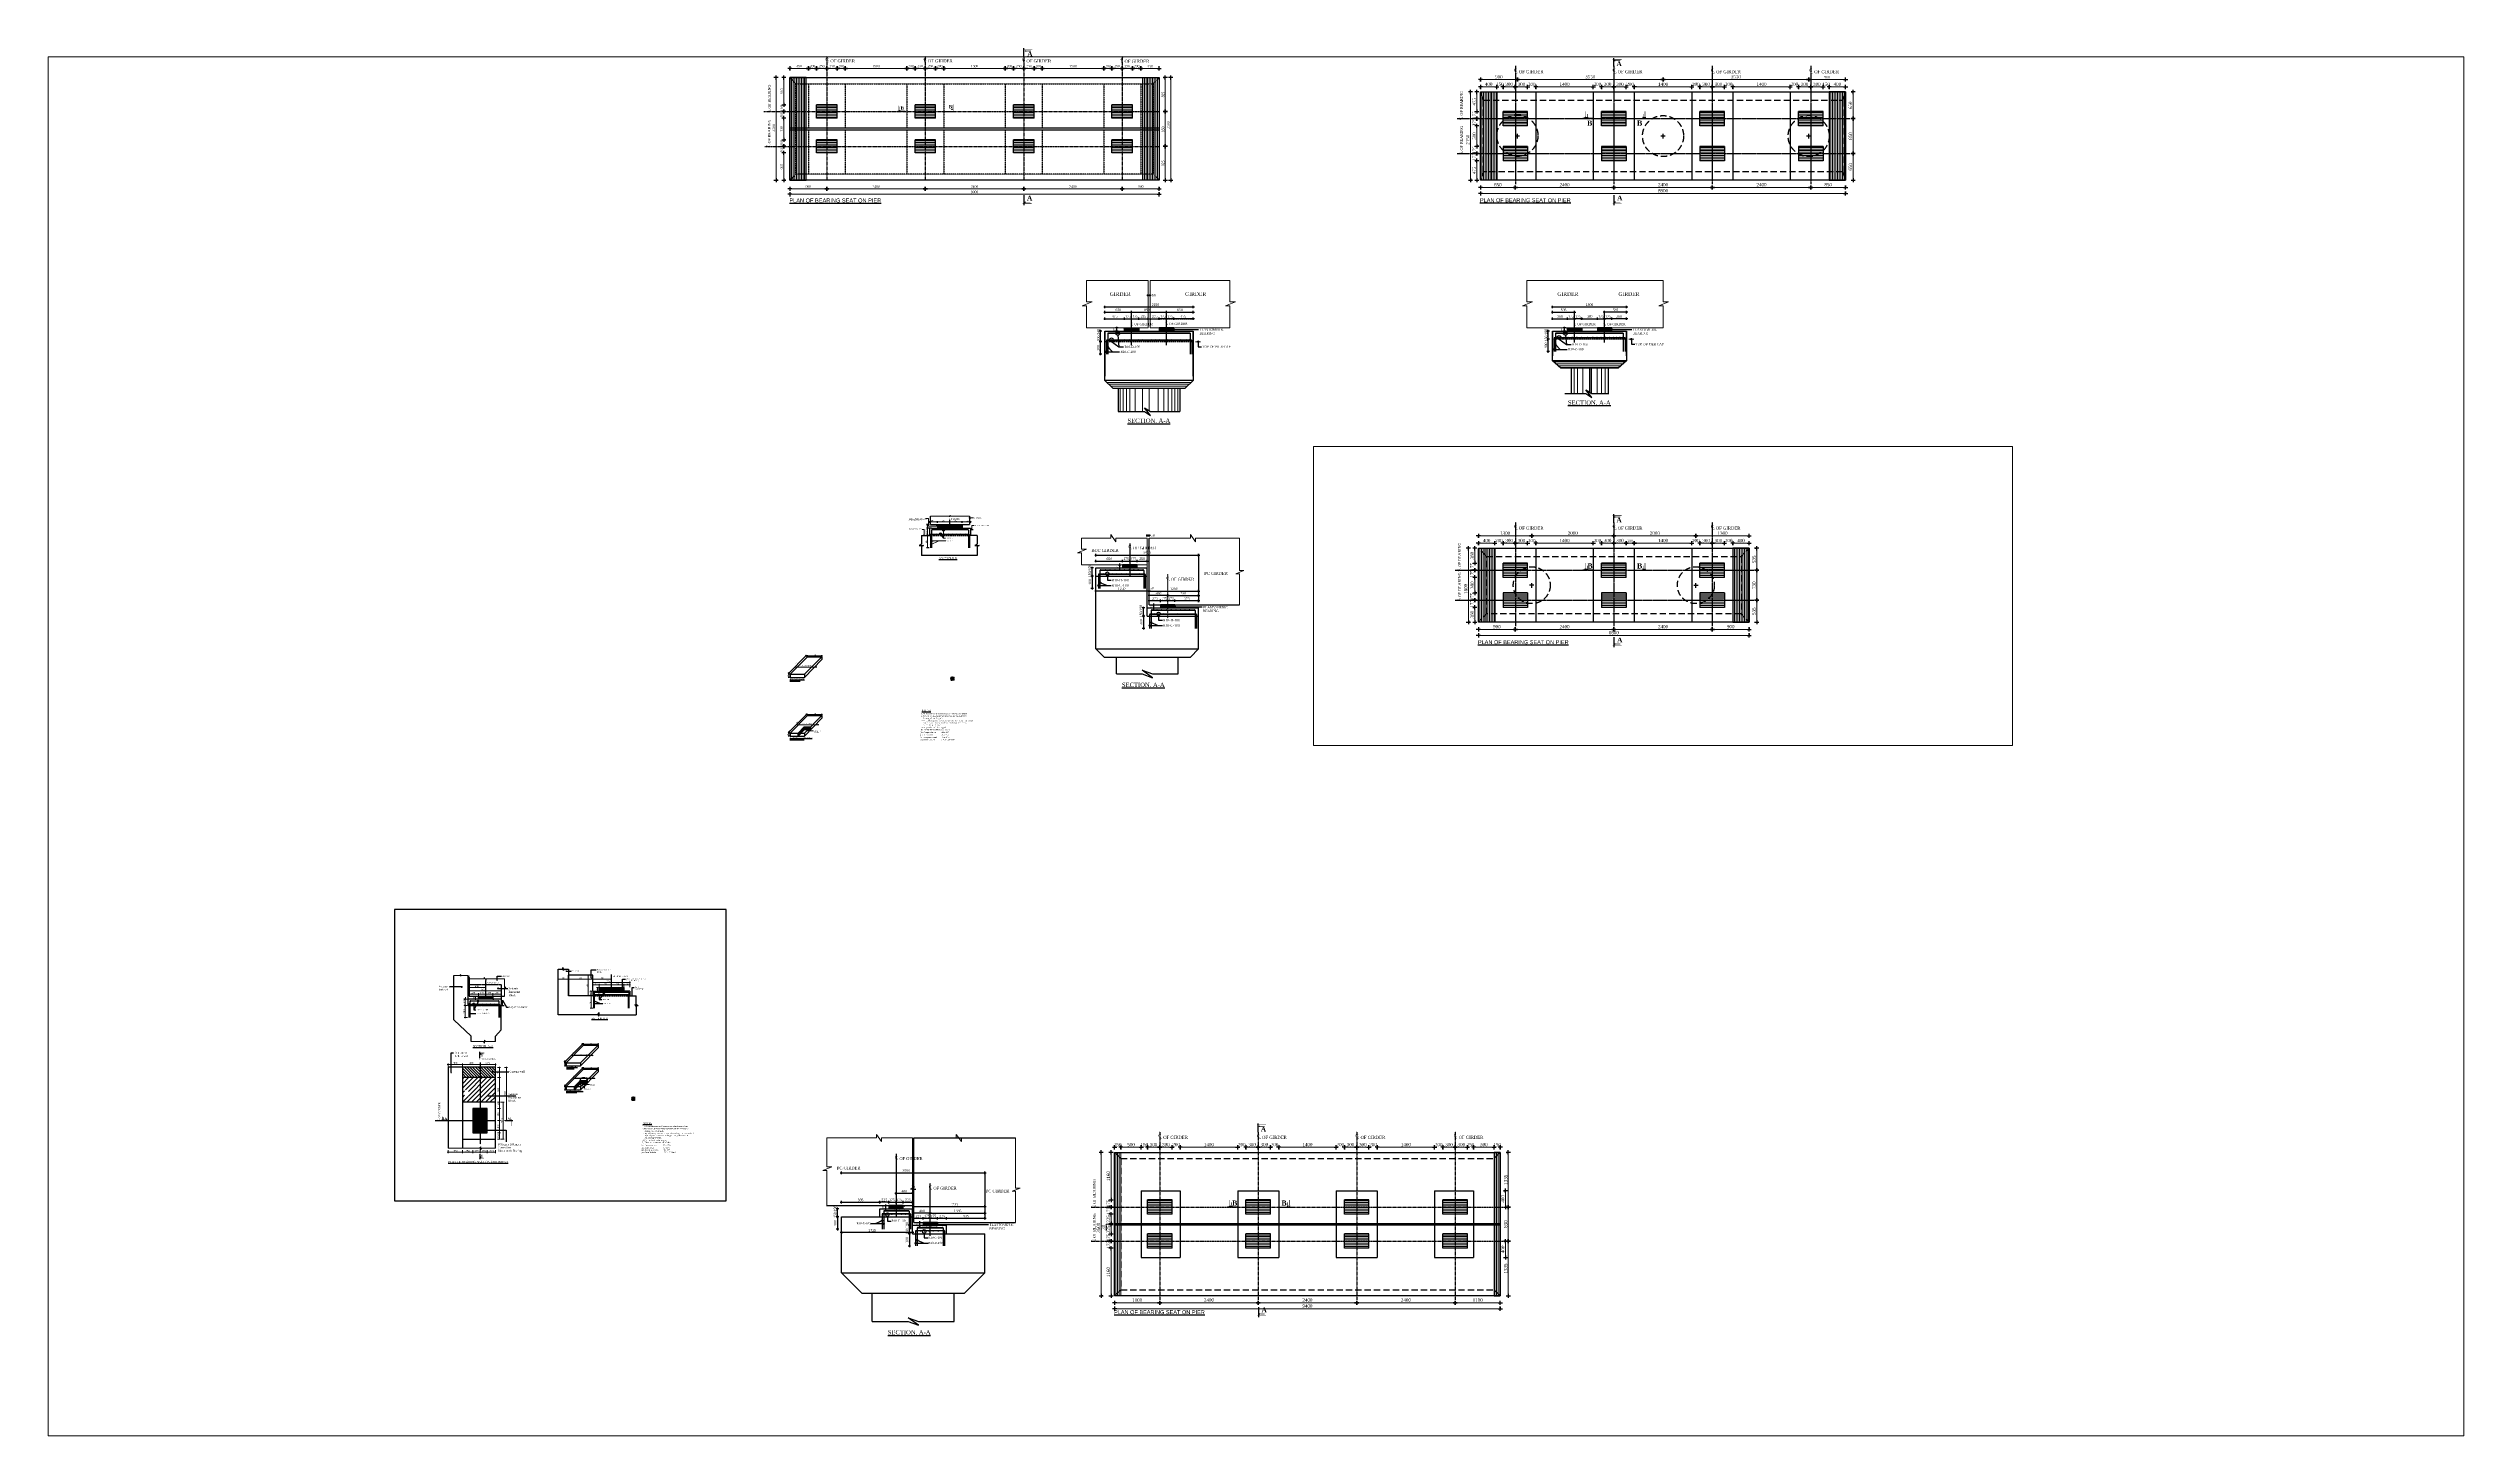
# Model space of a CAD drawing. Header units: millimetres. Extents: x -29779 to 80452, y -13100 to 39577.
# Drawn here: x 21582 to 80452, y -2320 to 31513 of the extents above; entities that cross this region are included whole.
import ezdxf

# ---------------------------------------------------------------- set-up
doc = ezdxf.new("R2010")
doc.units = ezdxf.units.MM
doc.header["$LTSCALE"] = 3
for name, pattern in [('CENTER', [50.8, 31.75, -6.35, 6.35, -6.35]), ('DASHED', [19.05, 12.7, -6.35]), ('HIDDEN', [9.525, 6.35, -3.175])]:
    doc.linetypes.add(name, pattern=pattern)
for name, color, linetype in [('Bearing  peat', 11, 'Continuous'), ('Center Line', 34, 'Continuous'), ('dim', 4, 'Continuous'), ('Extra Line', 70, 'Continuous'), ('Girder Line', 11, 'Continuous'), ('Hatching', 35, 'Continuous'), ('L.L', 200, 'Continuous'), ('Pile', 11, 'Continuous'), ('Text', 7, 'Continuous')]:
    doc.layers.add(name, color=color, linetype=linetype)
for name, color, linetype, lineweight in [('Ber', 12, 'Continuous', 30), ('Border', 250, 'Continuous', 70), ('Dimension', 7, 'Continuous', 15), ('Dimision', 4, 'Continuous', 13), ('hatch', 253, 'Continuous', 13), ('Pire Line', 11, 'Continuous', 30), ('Structue', 200, 'Continuous', 20)]:
    doc.layers.add(name, color=color, linetype=linetype, lineweight=lineweight)
doc.styles.add('Arial', font='arial.ttf', dxfattribs={"height": 85})
doc.styles.get("Standard").update_dxf_attribs({"font": 'times.ttf'})
doc.dimstyles.new('Copy of ISO-90', dxfattribs={"dimtxt": 90, "dimasz": 0.7, "dimexe": 1, "dimexo": 60, "dimgap": 75, "dimtad": 1, "dimdec": 0, "dimlfac": -1, "dimzin": 1, "dimdsep": 46, "dimtxsty": 'Standard', "dimblk": 'DIM', "dimcen": 60, "dimclrd": 256, "dimclre": 256, "dimclrt": 256, "dimadec": 0, "dimazin": 0, "dimtfac": 1, "dimtdec": 0, "dimtix": 1, "dimtofl": 0, "dimtmove": 0, "dimatfit": 3, "dimldrblk": 'DOT', "dimfxl": 60, "dimfxlon": 1, "dimtolj": 1, "dimlwd": -1, "dimarcsym": 0})
doc.dimstyles.new('dim_20', dxfattribs={"dimscale": 0, "dimtxt": 20, "dimasz": 0.2, "dimexe": 25, "dimexo": 10, "dimgap": 10, "dimtad": 1, "dimdec": 0, "dimtxsty": 'Standard', "dimblk": 'D_TIC', "dimcen": 0, "dimclrd": 256, "dimclre": 256, "dimclrt": 256, "dimadec": 0, "dimazin": 0, "dimtfac": 1, "dimtdec": 0, "dimtix": 1, "dimtmove": 0, "dimatfit": 3, "dimldrblk": 'DOT', "dimfxl": 50, "dimfxlon": 1, "dimlwd": -1, "dimlwe": -1, "dimarcsym": 0})
doc.dimstyles.new('dim_60', dxfattribs={"dimtxt": 60, "dimasz": 50, "dimexe": 30, "dimexo": 30, "dimgap": 25, "dimtad": 1, "dimdec": 0, "dimlfac": -1, "dimzin": 0, "dimdsep": 46, "dimtxsty": 'Standard', "dimblk": 'DOTSMALL', "dimcen": 0, "dimdle": 30, "dimadec": 0, "dimazin": 0, "dimtfac": 1, "dimtdec": 0, "dimtix": 1, "dimtofl": 0, "dimtmove": 0, "dimatfit": 3, "dimldrblk": 'DOT', "dimfxl": 30, "dimfxlon": 1, "dimtolj": 1, "dimtzin": 0, "dimarcsym": 0})
doc.dimstyles.new('ISO-25', dxfattribs={"dimtxt": 15, "dimasz": 15, "dimexe": 20, "dimexo": 10.625, "dimgap": 15, "dimtad": 1, "dimdec": 1, "dimdsep": 46, "dimtxsty": 'Standard', "dimblk": 'DOT', "dimcen": 2.5, "dimclrd": 256, "dimclre": 256, "dimclrt": 256, "dimadec": 0, "dimazin": 0, "dimtfac": 1, "dimtdec": 1, "dimtix": 1, "dimtmove": 0, "dimatfit": 3, "dimldrblk": 'DOT', "dimfxl": 1, "dimlwd": -1, "dimarcsym": 0})
pattern_1 = [(90, (0, 0), (-40, 2e-15), [])]

# ---------------------------------------------------------------- blocks, each defined once
blk = doc.blocks.new('_Dot')
at = {"color": 0, "linetype": 'ByBlock', "lineweight": -2}
blk.add_line((-0.5, 0), (-1, 0), dxfattribs=at)
at = {"color": 0, "linetype": 'ByBlock', "const_width": 0.5}
blk.add_lwpolyline([(-0.25, 0, 1), (0.25, 0, 1)], format="xyb", close=True, dxfattribs=at)
blk = doc.blocks.new('D_TIC')
at = {"layer": 'Dimision', "ltscale": 5}
for p, q in [((-60, 0), (60, 0)), ((0, 60), (0, -60))]:
    blk.add_line(p, q, dxfattribs=at)
at = {"layer": 'Dimision', "ltscale": 5, "const_width": 20}
blk.add_lwpolyline([(-10, 0, 1), (10, 0, 1)], format="xyb", close=True, dxfattribs=at)
blk = doc.blocks.new('*D298')
at = {"layer": 'Defpoints', "color": 0, "transparency": 16777216}
for p in [(34007, 8816), (34007, 8776), (34257, 8784)]:
    blk.add_point(p, dxfattribs=at)
at = {"layer": 'Dimision', "transparency": 16777216}
for p, q in [((34007, 8786), (34007, 8841)), ((34257, 8794), (34257, 8841)), ((34257, 8816), (34007, 8816))]:
    blk.add_line(p, q, dxfattribs=at)
at = {"layer": 'Dimision', "transparency": 16777216, "xscale": 0.2, "yscale": 0.2, "zscale": 0.2, "rotation": 180}
blk.add_blockref('D_TIC', (34007, 8816), dxfattribs=at)
at = {"layer": 'Dimision', "transparency": 16777216, "xscale": 0.2, "yscale": 0.2, "zscale": 0.2}
blk.add_blockref('D_TIC', (34257, 8816), dxfattribs=at)
at = {"layer": 'Dimision', "transparency": 16777216, "insert": (34132, 8841), "char_height": 30, "attachment_point": 5}
blk.add_mtext('250', dxfattribs=at)
blk = doc.blocks.new('*D299')
at = {"layer": 'Defpoints', "color": 0, "transparency": 16777216}
for p in [(34815, 8408), (34831, 8520), (34831, 8408)]:
    blk.add_point(p, dxfattribs=at)
at = {"layer": 'Dimision', "transparency": 16777216}
for p, q in [((34821, 8520), (34790, 8520)), ((34821, 8408), (34790, 8408)), ((34815, 8520), (34815, 8408))]:
    blk.add_line(p, q, dxfattribs=at)
at = {"layer": 'Dimision', "transparency": 16777216, "xscale": 0.2, "yscale": 0.2, "zscale": 0.2}
for p, rotation in [((34815, 8520), 90), ((34815, 8408), 270)]:
    blk.add_blockref('D_TIC', p, dxfattribs=dict(at, rotation=rotation))
at = {"layer": 'Dimision', "transparency": 16777216, "insert": (34790, 8464), "char_height": 30, "attachment_point": 5, "rotation": 90}
blk.add_mtext('150/198', dxfattribs=at)
blk = doc.blocks.new('*D300')
at = {"layer": 'Defpoints', "color": 0, "transparency": 16777216}
for p in [(31675, 6732), (32105, 6734), (32105, 6663)]:
    blk.add_point(p, dxfattribs=at)
at = {"layer": 'Dimision', "transparency": 16777216}
for p, q in [((31675, 6734), (31675, 6759)), ((31675, 6734), (32104, 6734)), ((32105, 6684), (32105, 6759))]:
    blk.add_line(p, q, dxfattribs=at)
at = {"layer": 'Dimision', "transparency": 16777216, "xscale": 0.2, "yscale": 0.2, "zscale": 0.2, "rotation": 180}
blk.add_blockref('D_TIC', (31675, 6734), dxfattribs=at)
at = {"layer": 'Dimision', "transparency": 16777216, "xscale": 0.2, "yscale": 0.2, "zscale": 0.2}
blk.add_blockref('D_TIC', (32105, 6734), dxfattribs=at)
at = {"layer": 'Dimision', "transparency": 16777216, "insert": (31890, 6767), "char_height": 45, "attachment_point": 5}
blk.add_mtext('430', dxfattribs=at)
blk = doc.blocks.new('*D301')
at = {"layer": 'Defpoints', "color": 0, "transparency": 16777216}
for p in [(35307, 8621), (35607, 8672), (35607, 8620)]:
    blk.add_point(p, dxfattribs=at)
at = {"layer": 'Dimision', "transparency": 16777216}
for p, q in [((35307, 8631), (35307, 8697)), ((35307, 8672), (35607, 8672)), ((35607, 8630), (35607, 8697))]:
    blk.add_line(p, q, dxfattribs=at)
at = {"layer": 'Dimision', "transparency": 16777216, "xscale": 0.2, "yscale": 0.2, "zscale": 0.2, "rotation": 180}
blk.add_blockref('D_TIC', (35307, 8672), dxfattribs=at)
at = {"layer": 'Dimision', "transparency": 16777216, "xscale": 0.2, "yscale": 0.2, "zscale": 0.2}
blk.add_blockref('D_TIC', (35607, 8672), dxfattribs=at)
at = {"layer": 'Dimision', "transparency": 16777216, "insert": (35457, 8697), "char_height": 30, "attachment_point": 5}
blk.add_mtext('300', dxfattribs=at)
blk = doc.blocks.new('*D302')
at = {"layer": 'Defpoints', "color": 0, "transparency": 16777216}
for p in [(35007, 8672), (35007, 8620), (35307, 8621)]:
    blk.add_point(p, dxfattribs=at)
at = {"layer": 'Dimision', "transparency": 16777216}
for p, q in [((35007, 8630), (35007, 8697)), ((35307, 8672), (35007, 8672)), ((35307, 8631), (35307, 8697))]:
    blk.add_line(p, q, dxfattribs=at)
at = {"layer": 'Dimision', "transparency": 16777216, "xscale": 0.2, "yscale": 0.2, "zscale": 0.2, "rotation": 180}
blk.add_blockref('D_TIC', (35007, 8672), dxfattribs=at)
at = {"layer": 'Dimision', "transparency": 16777216, "xscale": 0.2, "yscale": 0.2, "zscale": 0.2}
blk.add_blockref('D_TIC', (35307, 8672), dxfattribs=at)
at = {"layer": 'Dimision', "transparency": 16777216, "insert": (35157, 8697), "char_height": 30, "attachment_point": 5}
blk.add_mtext('300', dxfattribs=at)
blk = doc.blocks.new('*D303')
at = {"layer": 'Defpoints', "color": 0, "transparency": 16777216}
for p in [(34857, 8692), (35757, 8734), (35757, 8692)]:
    blk.add_point(p, dxfattribs=at)
at = {"layer": 'Dimision', "transparency": 16777216}
for p, q in [((34857, 8702), (34857, 8759)), ((34857, 8734), (35757, 8734)), ((35757, 8702), (35757, 8759))]:
    blk.add_line(p, q, dxfattribs=at)
at = {"layer": 'Dimision', "transparency": 16777216, "xscale": 0.2, "yscale": 0.2, "zscale": 0.2, "rotation": 180}
blk.add_blockref('D_TIC', (34857, 8734), dxfattribs=at)
at = {"layer": 'Dimision', "transparency": 16777216, "xscale": 0.2, "yscale": 0.2, "zscale": 0.2}
blk.add_blockref('D_TIC', (35757, 8734), dxfattribs=at)
at = {"layer": 'Dimision', "transparency": 16777216, "insert": (35223, 8759), "char_height": 30, "attachment_point": 5}
blk.add_mtext('900', dxfattribs=at)
blk = doc.blocks.new('*D304')
at = {"layer": 'Defpoints', "color": 0, "transparency": 16777216}
for p in [(34968, 8610), (34988, 8610), (35512, 8520)]:
    blk.add_point(p, dxfattribs=at)
at = {"layer": 'Dimision', "transparency": 16777216}
for p, q in [((34978, 8610), (34943, 8610)), ((35018, 8520), (34943, 8520)), ((34968, 8520), (34968, 8610))]:
    blk.add_line(p, q, dxfattribs=at)
at = {"layer": 'Dimision', "transparency": 16777216, "xscale": 0.2, "yscale": 0.2, "zscale": 0.2}
for p, rotation in [((34968, 8610), 90), ((34968, 8520), 270)]:
    blk.add_blockref('D_TIC', p, dxfattribs=dict(at, rotation=rotation))
at = {"layer": 'Dimision', "transparency": 16777216, "insert": (34943, 8565), "char_height": 30, "attachment_point": 5, "rotation": 90}
blk.add_mtext('75', dxfattribs=at)
blk = doc.blocks.new('*D367')
at = {"layer": 'Defpoints', "color": 0, "transparency": 16777216}
for p in [(31325, 6734), (31325, 6663), (31675, 6663)]:
    blk.add_point(p, dxfattribs=at)
at = {"layer": 'Dimision', "transparency": 16777216}
for p, q in [((31325, 6684), (31325, 6759)), ((31674, 6734), (31325, 6734)), ((31675, 6684), (31675, 6759))]:
    blk.add_line(p, q, dxfattribs=at)
at = {"layer": 'Dimision', "transparency": 16777216, "xscale": 0.2, "yscale": 0.2, "zscale": 0.2, "rotation": 180}
blk.add_blockref('D_TIC', (31325, 6734), dxfattribs=at)
at = {"layer": 'Dimision', "transparency": 16777216, "xscale": 0.2, "yscale": 0.2, "zscale": 0.2}
blk.add_blockref('D_TIC', (31675, 6734), dxfattribs=at)
at = {"layer": 'Dimision', "transparency": 16777216, "insert": (31500, 6767), "char_height": 45, "attachment_point": 5}
blk.add_mtext('350', dxfattribs=at)
blk = doc.blocks.new('*D368')
at = {"layer": 'Defpoints', "color": 0, "transparency": 16777216}
for p in [(31325, 4694), (31325, 4592), (31675, 4694)]:
    blk.add_point(p, dxfattribs=at)
at = {"layer": 'Dimision', "transparency": 16777216}
for p, q in [((31325, 4642), (31325, 4567)), ((31674, 4592), (31325, 4592)), ((31675, 4642), (31675, 4567))]:
    blk.add_line(p, q, dxfattribs=at)
at = {"layer": 'Dimision', "transparency": 16777216, "xscale": 0.2, "yscale": 0.2, "zscale": 0.2, "rotation": 180}
blk.add_blockref('D_TIC', (31325, 4592), dxfattribs=at)
at = {"layer": 'Dimision', "transparency": 16777216, "xscale": 0.2, "yscale": 0.2, "zscale": 0.2}
blk.add_blockref('D_TIC', (31675, 4592), dxfattribs=at)
at = {"layer": 'Dimision', "transparency": 16777216, "insert": (31500, 4625), "char_height": 45, "attachment_point": 5}
blk.add_mtext('350', dxfattribs=at)
blk = doc.blocks.new('*D369')
at = {"layer": 'Defpoints', "color": 0, "transparency": 16777216}
for p in [(32105, 6663), (32480, 6734), (32480, 6663)]:
    blk.add_point(p, dxfattribs=at)
at = {"layer": 'Dimision', "transparency": 16777216}
for p, q in [((32105, 6684), (32105, 6759)), ((32105, 6734), (32479, 6734)), ((32480, 6684), (32480, 6759))]:
    blk.add_line(p, q, dxfattribs=at)
at = {"layer": 'Dimision', "transparency": 16777216, "xscale": 0.2, "yscale": 0.2, "zscale": 0.2, "rotation": 180}
blk.add_blockref('D_TIC', (32105, 6734), dxfattribs=at)
at = {"layer": 'Dimision', "transparency": 16777216, "xscale": 0.2, "yscale": 0.2, "zscale": 0.2}
blk.add_blockref('D_TIC', (32480, 6734), dxfattribs=at)
at = {"layer": 'Dimision', "transparency": 16777216, "insert": (32292, 6767), "char_height": 45, "attachment_point": 5}
blk.add_mtext('375', dxfattribs=at)
blk = doc.blocks.new('*D305')
at = {"layer": 'Defpoints', "color": 0, "transparency": 16777216}
for p in [(32480, 5813), (32480, 5663), (32579, 5813)]:
    blk.add_point(p, dxfattribs=at)
at = {"layer": 'Dimision', "transparency": 16777216}
for p, q in [((32529, 5813), (32604, 5813)), ((32529, 5663), (32604, 5663)), ((32579, 5663), (32579, 5813))]:
    blk.add_line(p, q, dxfattribs=at)
at = {"layer": 'Dimision', "transparency": 16777216, "xscale": 0.2, "yscale": 0.2, "zscale": 0.2}
for p, rotation in [((32579, 5813), 90), ((32579, 5663), 270)]:
    blk.add_blockref('D_TIC', p, dxfattribs=dict(at, rotation=rotation))
at = {"layer": 'Dimision', "transparency": 16777216, "insert": (32547, 5738), "char_height": 45, "attachment_point": 5, "rotation": 90}
blk.add_mtext('150', dxfattribs=at)
blk = doc.blocks.new('*D306')
at = {"layer": 'Defpoints', "color": 0, "transparency": 16777216}
for p in [(32480, 5663), (32512, 5363), (32579, 5363)]:
    blk.add_point(p, dxfattribs=at)
at = {"layer": 'Dimision', "transparency": 16777216}
for p, q in [((32529, 5663), (32604, 5663)), ((32529, 5363), (32604, 5363)), ((32579, 5663), (32579, 5363))]:
    blk.add_line(p, q, dxfattribs=at)
at = {"layer": 'Dimision', "transparency": 16777216, "xscale": 0.2, "yscale": 0.2, "zscale": 0.2}
for p, rotation in [((32579, 5663), 90), ((32579, 5363), 270)]:
    blk.add_blockref('D_TIC', p, dxfattribs=dict(at, rotation=rotation))
at = {"layer": 'Dimision', "transparency": 16777216, "insert": (32547, 5513), "char_height": 45, "attachment_point": 5, "rotation": 90}
blk.add_mtext('300', dxfattribs=at)
blk = doc.blocks.new('*D307')
at = {"layer": 'Defpoints', "color": 0, "transparency": 16777216}
for p in [(32477, 5063), (32490, 4913), (32579, 4913)]:
    blk.add_point(p, dxfattribs=at)
at = {"layer": 'Dimision', "transparency": 16777216}
for p, q in [((32529, 5063), (32604, 5063)), ((32529, 4913), (32604, 4913)), ((32579, 5063), (32579, 4913))]:
    blk.add_line(p, q, dxfattribs=at)
at = {"layer": 'Dimision', "transparency": 16777216, "xscale": 0.2, "yscale": 0.2, "zscale": 0.2}
for p, rotation in [((32579, 5063), 90), ((32579, 4913), 270)]:
    blk.add_blockref('D_TIC', p, dxfattribs=dict(at, rotation=rotation))
at = {"layer": 'Dimision', "transparency": 16777216, "insert": (32547, 4988), "char_height": 45, "attachment_point": 5, "rotation": 90}
blk.add_mtext('150', dxfattribs=at)
blk = doc.blocks.new('*D308')
at = {"layer": 'Defpoints', "color": 0, "transparency": 16777216}
for p in [(32512, 5363), (32579, 5363), (32280, 5063)]:
    blk.add_point(p, dxfattribs=at)
at = {"layer": 'Dimision', "transparency": 16777216}
for p, q in [((32529, 5363), (32604, 5363)), ((32579, 5063), (32579, 5363)), ((32529, 5063), (32604, 5063))]:
    blk.add_line(p, q, dxfattribs=at)
at = {"layer": 'Dimision', "transparency": 16777216, "xscale": 0.2, "yscale": 0.2, "zscale": 0.2}
for p, rotation in [((32579, 5363), 90), ((32579, 5063), 270)]:
    blk.add_blockref('D_TIC', p, dxfattribs=dict(at, rotation=rotation))
at = {"layer": 'Dimision', "transparency": 16777216, "insert": (32547, 5213), "char_height": 45, "attachment_point": 5, "rotation": 90}
blk.add_mtext('300', dxfattribs=at)
blk = doc.blocks.new('*D309')
at = {"layer": 'Defpoints', "color": 0, "transparency": 16777216}
for p in [(32480, 5813), (32599, 4913), (32671, 4913)]:
    blk.add_point(p, dxfattribs=at)
at = {"layer": 'Dimision', "transparency": 16777216}
for p, q in [((32621, 5813), (32696, 5813)), ((32671, 5813), (32671, 4913)), ((32621, 4913), (32696, 4913))]:
    blk.add_line(p, q, dxfattribs=at)
at = {"layer": 'Dimision', "transparency": 16777216, "xscale": 0.2, "yscale": 0.2, "zscale": 0.2}
for p, rotation in [((32671, 5813), 90), ((32671, 4913), 270)]:
    blk.add_blockref('D_TIC', p, dxfattribs=dict(at, rotation=rotation))
at = {"layer": 'Dimision', "transparency": 16777216, "insert": (32639, 5363), "char_height": 45, "attachment_point": 5, "rotation": 90}
blk.add_mtext('900', dxfattribs=at)
blk = doc.blocks.new('*D370')
at = {"layer": 'Defpoints', "color": 0, "transparency": 16777216}
for p in [(31675, 4694), (31930, 4694), (31930, 4592)]:
    blk.add_point(p, dxfattribs=at)
at = {"layer": 'Dimision', "transparency": 16777216}
for p, q in [((31675, 4642), (31675, 4567)), ((31675, 4592), (31929, 4592)), ((31930, 4642), (31930, 4567))]:
    blk.add_line(p, q, dxfattribs=at)
at = {"layer": 'Dimision', "transparency": 16777216, "xscale": 0.2, "yscale": 0.2, "zscale": 0.2, "rotation": 180}
blk.add_blockref('D_TIC', (31675, 4592), dxfattribs=at)
at = {"layer": 'Dimision', "transparency": 16777216, "xscale": 0.2, "yscale": 0.2, "zscale": 0.2}
blk.add_blockref('D_TIC', (31930, 4592), dxfattribs=at)
at = {"layer": 'Dimision', "transparency": 16777216, "insert": (31802, 4625), "char_height": 45, "attachment_point": 5}
blk.add_mtext('255', dxfattribs=at)
blk = doc.blocks.new('*D310')
at = {"layer": 'Defpoints', "color": 0, "transparency": 16777216}
for p in [(32105, 4790), (31930, 4694), (32105, 4592)]:
    blk.add_point(p, dxfattribs=at)
at = {"layer": 'Dimision', "transparency": 16777216}
for p, q in [((31930, 4642), (31930, 4567)), ((31930, 4592), (32104, 4592)), ((32105, 4642), (32105, 4567))]:
    blk.add_line(p, q, dxfattribs=at)
at = {"layer": 'Dimision', "transparency": 16777216, "xscale": 0.2, "yscale": 0.2, "zscale": 0.2, "rotation": 180}
blk.add_blockref('D_TIC', (31930, 4592), dxfattribs=at)
at = {"layer": 'Dimision', "transparency": 16777216, "xscale": 0.2, "yscale": 0.2, "zscale": 0.2}
blk.add_blockref('D_TIC', (32105, 4592), dxfattribs=at)
at = {"layer": 'Dimision', "transparency": 16777216, "insert": (32017, 4625), "char_height": 45, "attachment_point": 5}
blk.add_mtext('175', dxfattribs=at)
blk = doc.blocks.new('*D311')
at = {"layer": 'Defpoints', "color": 0, "transparency": 16777216}
for p in [(32280, 4694), (32280, 4592), (32480, 4694)]:
    blk.add_point(p, dxfattribs=at)
at = {"layer": 'Dimision', "transparency": 16777216}
for p, q in [((32280, 4642), (32280, 4567)), ((32479, 4592), (32280, 4592)), ((32480, 4642), (32480, 4567))]:
    blk.add_line(p, q, dxfattribs=at)
at = {"layer": 'Dimision', "transparency": 16777216, "xscale": 0.2, "yscale": 0.2, "zscale": 0.2, "rotation": 180}
blk.add_blockref('D_TIC', (32280, 4592), dxfattribs=at)
at = {"layer": 'Dimision', "transparency": 16777216, "xscale": 0.2, "yscale": 0.2, "zscale": 0.2}
blk.add_blockref('D_TIC', (32480, 4592), dxfattribs=at)
at = {"layer": 'Dimision', "transparency": 16777216, "insert": (32380, 4625), "char_height": 45, "attachment_point": 5}
blk.add_mtext('200', dxfattribs=at)
blk = doc.blocks.new('*D312')
at = {"layer": 'Defpoints', "color": 0, "transparency": 16777216}
for p in [(32105, 4790), (32105, 4592), (32280, 4694)]:
    blk.add_point(p, dxfattribs=at)
at = {"layer": 'Dimision', "transparency": 16777216}
for p, q in [((32105, 4642), (32105, 4567)), ((32279, 4592), (32105, 4592)), ((32280, 4642), (32280, 4567))]:
    blk.add_line(p, q, dxfattribs=at)
at = {"layer": 'Dimision', "transparency": 16777216, "xscale": 0.2, "yscale": 0.2, "zscale": 0.2, "rotation": 180}
blk.add_blockref('D_TIC', (32105, 4592), dxfattribs=at)
at = {"layer": 'Dimision', "transparency": 16777216, "xscale": 0.2, "yscale": 0.2, "zscale": 0.2}
blk.add_blockref('D_TIC', (32280, 4592), dxfattribs=at)
at = {"layer": 'Dimision', "transparency": 16777216, "insert": (32192, 4625), "char_height": 45, "attachment_point": 5}
blk.add_mtext('175', dxfattribs=at)
blk = doc.blocks.new('*D207')
at = {"layer": 'Defpoints', "color": 0, "linetype": 'Continuous', "ltscale": 3, "transparency": 16777216}
for p in [(43010, 19628), (43037, 19813), (43061, 19628)]:
    blk.add_point(p, dxfattribs=at)
at = {"layer": 'Dimision', "linetype": 'Continuous', "lineweight": -2, "ltscale": 3, "transparency": 16777216}
for p, q in [((43026, 19813), (42990, 19813)), ((43051, 19628), (42990, 19628))]:
    blk.add_line(p, q, dxfattribs=at)
at = {"layer": 'Dimision', "linetype": 'Continuous', "ltscale": 3, "transparency": 16777216}
blk.add_line((43010, 19805), (43010, 19636), dxfattribs=at)
at = {"layer": 'Dimision', "linetype": 'Continuous', "ltscale": 3, "transparency": 16777216, "xscale": 8, "yscale": 8, "zscale": 8}
for p, rotation in [((43010, 19813), 90), ((43010, 19628), 270)]:
    blk.add_blockref('_Dot', p, dxfattribs=dict(at, rotation=rotation))
at = {"layer": 'Dimision', "linetype": 'Continuous', "ltscale": 3, "transparency": 16777216, "insert": (42979, 19721), "char_height": 30, "attachment_point": 5, "rotation": 90}
blk.add_mtext('150/198', dxfattribs=at)
blk = doc.blocks.new('*D208')
at = {"layer": 'Defpoints', "color": 0, "linetype": 'Continuous', "ltscale": 3, "transparency": 16777216}
for p in [(43010, 19813), (43060, 19813), (43062, 19903)]:
    blk.add_point(p, dxfattribs=at)
at = {"layer": 'Dimision', "linetype": 'Continuous', "lineweight": -2, "ltscale": 3, "transparency": 16777216}
for p, q in [((43052, 19903), (42990, 19903)), ((43049, 19813), (42990, 19813))]:
    blk.add_line(p, q, dxfattribs=at)
at = {"layer": 'Dimision', "linetype": 'Continuous', "ltscale": 3, "transparency": 16777216}
blk.add_line((43010, 19895), (43010, 19821), dxfattribs=at)
at = {"layer": 'Dimision', "linetype": 'Continuous', "ltscale": 3, "transparency": 16777216, "xscale": 8, "yscale": 8, "zscale": 8}
for p, rotation in [((43010, 19903), 90), ((43010, 19813), 270)]:
    blk.add_blockref('_Dot', p, dxfattribs=dict(at, rotation=rotation))
at = {"layer": 'Dimision', "linetype": 'Continuous', "ltscale": 3, "transparency": 16777216, "insert": (42980, 19858), "char_height": 30, "attachment_point": 5, "rotation": 90}
blk.add_mtext('75', dxfattribs=at)
blk = doc.blocks.new('*D180')
at = {"layer": 'Defpoints', "color": 0, "linetype": 'Continuous', "ltscale": 3, "transparency": 16777216}
for p in [(43857, 19928), (44057, 19964), (44057, 19926)]:
    blk.add_point(p, dxfattribs=at)
at = {"layer": 'Dimision', "linetype": 'Continuous', "lineweight": -2, "ltscale": 3, "transparency": 16777216}
for p, q in [((43857, 19938), (43857, 19984)), ((44057, 19937), (44057, 19984))]:
    blk.add_line(p, q, dxfattribs=at)
at = {"layer": 'Dimision', "linetype": 'Continuous', "ltscale": 3, "transparency": 16777216}
blk.add_line((43865, 19964), (44049, 19964), dxfattribs=at)
at = {"layer": 'Dimision', "linetype": 'Continuous', "ltscale": 3, "transparency": 16777216, "xscale": 8, "yscale": 8, "zscale": 8, "rotation": 180}
blk.add_blockref('_Dot', (43857, 19964), dxfattribs=at)
at = {"layer": 'Dimision', "linetype": 'Continuous', "ltscale": 3, "transparency": 16777216, "xscale": 8, "yscale": 8, "zscale": 8}
blk.add_blockref('_Dot', (44057, 19964), dxfattribs=at)
at = {"layer": 'Dimision', "linetype": 'Continuous', "ltscale": 3, "transparency": 16777216, "insert": (43997, 19995), "char_height": 30, "attachment_point": 5}
blk.add_mtext('200', dxfattribs=at)
blk = doc.blocks.new('*D181')
at = {"layer": 'Defpoints', "color": 0, "linetype": 'Continuous', "ltscale": 3, "transparency": 16777216}
for p in [(43557, 19928), (43857, 19964), (43857, 19926)]:
    blk.add_point(p, dxfattribs=at)
at = {"layer": 'Dimision', "linetype": 'Continuous', "lineweight": -2, "ltscale": 3, "transparency": 16777216}
for p, q in [((43557, 19938), (43557, 19984)), ((43857, 19937), (43857, 19984))]:
    blk.add_line(p, q, dxfattribs=at)
at = {"layer": 'Dimision', "linetype": 'Continuous', "ltscale": 3, "transparency": 16777216}
blk.add_line((43565, 19964), (43849, 19964), dxfattribs=at)
at = {"layer": 'Dimision', "linetype": 'Continuous', "ltscale": 3, "transparency": 16777216, "xscale": 8, "yscale": 8, "zscale": 8, "rotation": 180}
blk.add_blockref('_Dot', (43557, 19964), dxfattribs=at)
at = {"layer": 'Dimision', "linetype": 'Continuous', "ltscale": 3, "transparency": 16777216, "xscale": 8, "yscale": 8, "zscale": 8}
blk.add_blockref('_Dot', (43857, 19964), dxfattribs=at)
at = {"layer": 'Dimision', "linetype": 'Continuous', "ltscale": 3, "transparency": 16777216, "insert": (43707, 19995), "char_height": 30, "attachment_point": 5}
blk.add_mtext('300', dxfattribs=at)
blk = doc.blocks.new('*D182')
at = {"layer": 'Defpoints', "color": 0, "linetype": 'Continuous', "ltscale": 3, "transparency": 16777216}
for p in [(43257, 19927), (43557, 19964), (43557, 19928)]:
    blk.add_point(p, dxfattribs=at)
at = {"layer": 'Dimision', "linetype": 'Continuous', "lineweight": -2, "ltscale": 3, "transparency": 16777216}
for p, q in [((43257, 19938), (43257, 19984)), ((43557, 19938), (43557, 19984))]:
    blk.add_line(p, q, dxfattribs=at)
at = {"layer": 'Dimision', "linetype": 'Continuous', "ltscale": 3, "transparency": 16777216}
blk.add_line((43265, 19964), (43549, 19964), dxfattribs=at)
at = {"layer": 'Dimision', "linetype": 'Continuous', "ltscale": 3, "transparency": 16777216, "xscale": 8, "yscale": 8, "zscale": 8, "rotation": 180}
blk.add_blockref('_Dot', (43257, 19964), dxfattribs=at)
at = {"layer": 'Dimision', "linetype": 'Continuous', "ltscale": 3, "transparency": 16777216, "xscale": 8, "yscale": 8, "zscale": 8}
blk.add_blockref('_Dot', (43557, 19964), dxfattribs=at)
at = {"layer": 'Dimision', "linetype": 'Continuous', "ltscale": 3, "transparency": 16777216, "insert": (43407, 19995), "char_height": 30, "attachment_point": 5}
blk.add_mtext('300', dxfattribs=at)
blk = doc.blocks.new('*D183')
at = {"layer": 'Defpoints', "color": 0, "linetype": 'Continuous', "ltscale": 3, "transparency": 16777216}
for p in [(43057, 19928), (43257, 19964), (43257, 19927)]:
    blk.add_point(p, dxfattribs=at)
at = {"layer": 'Dimision', "linetype": 'Continuous', "lineweight": -2, "ltscale": 3, "transparency": 16777216}
for p, q in [((43057, 19938), (43057, 19984)), ((43257, 19938), (43257, 19984))]:
    blk.add_line(p, q, dxfattribs=at)
at = {"layer": 'Dimision', "linetype": 'Continuous', "ltscale": 3, "transparency": 16777216}
blk.add_line((43065, 19964), (43249, 19964), dxfattribs=at)
at = {"layer": 'Dimision', "linetype": 'Continuous', "ltscale": 3, "transparency": 16777216, "xscale": 8, "yscale": 8, "zscale": 8, "rotation": 180}
blk.add_blockref('_Dot', (43057, 19964), dxfattribs=at)
at = {"layer": 'Dimision', "linetype": 'Continuous', "ltscale": 3, "transparency": 16777216, "xscale": 8, "yscale": 8, "zscale": 8}
blk.add_blockref('_Dot', (43257, 19964), dxfattribs=at)
at = {"layer": 'Dimision', "linetype": 'Continuous', "ltscale": 3, "transparency": 16777216, "insert": (43117, 19995), "char_height": 30, "attachment_point": 5}
blk.add_mtext('200', dxfattribs=at)
blk = doc.blocks.new('*D184')
at = {"layer": 'Defpoints', "color": 0, "linetype": 'Continuous', "transparency": 16777216}
for p in [(43647, 16177), (43647, 16110), (43657, 16110)]:
    blk.add_point(p, dxfattribs=at)
at = {"layer": 'Dimision', "linetype": 'Continuous', "lineweight": -2, "transparency": 16777216}
for p, q in [((43652, 16177), (43660, 16177)), ((43652, 16110), (43660, 16110))]:
    blk.add_line(p, q, dxfattribs=at)
at = {"layer": 'Dimision', "linetype": 'Continuous', "transparency": 16777216}
for p, q in [((43657, 16176), (43657, 16149)), ((43657, 16111), (43657, 16136))]:
    blk.add_line(p, q, dxfattribs=at)
for p, rotation in [((43657, 16177), 90), ((43657, 16110), 270)]:
    blk.add_blockref('_Dot', p, dxfattribs=dict(at, rotation=rotation))
at = {"layer": 'Dimision', "linetype": 'Continuous', "transparency": 16777216, "insert": (43657, 16142), "char_height": 2.5, "attachment_point": 5, "rotation": 90}
blk.add_mtext('75', dxfattribs=at)
blk = doc.blocks.new('*D185')
at = {"layer": 'Defpoints', "color": 0, "linetype": 'Continuous', "transparency": 16777216}
for p in [(43636, 16110), (43642, 16110), (43642, 16104)]:
    blk.add_point(p, dxfattribs=at)
at = {"layer": 'Dimision', "linetype": 'Continuous', "transparency": 16777216}
for p, q in [((43635, 16104), (43634, 16104)), ((43636, 16104), (43642, 16104)), ((43643, 16104), (43644, 16104))]:
    blk.add_line(p, q, dxfattribs=at)
at = {"layer": 'Dimision', "linetype": 'Continuous', "lineweight": -2, "transparency": 16777216}
for p, q in [((43636, 16108), (43636, 16102)), ((43642, 16108), (43642, 16102))]:
    blk.add_line(p, q, dxfattribs=at)
at = {"layer": 'Dimision', "linetype": 'Continuous', "transparency": 16777216}
blk.add_blockref('_Dot', (43636, 16104), dxfattribs=at)
at = {"layer": 'Dimision', "linetype": 'Continuous', "transparency": 16777216, "rotation": 180}
blk.add_blockref('_Dot', (43642, 16104), dxfattribs=at)
at = {"layer": 'Dimision', "linetype": 'Continuous', "transparency": 16777216, "insert": (43639, 16107), "char_height": 2.5, "attachment_point": 5}
blk.add_mtext('6', dxfattribs=at)
blk = doc.blocks.new('*D186')
at = {"layer": 'Defpoints', "color": 0, "linetype": 'Continuous', "transparency": 16777216}
for p in [(43642, 16177), (43642, 16170), (43650, 16170)]:
    blk.add_point(p, dxfattribs=at)
at = {"layer": 'Dimision', "linetype": 'Continuous', "lineweight": -2, "transparency": 16777216}
for p, q in [((43647, 16177), (43653, 16177)), ((43647, 16170), (43653, 16170))]:
    blk.add_line(p, q, dxfattribs=at)
at = {"layer": 'Dimision', "linetype": 'Continuous', "transparency": 16777216}
for p, q in [((43650, 16178), (43650, 16179)), ((43650, 16177), (43650, 16170)), ((43650, 16169), (43650, 16168))]:
    blk.add_line(p, q, dxfattribs=at)
for p, rotation in [((43650, 16177), 270), ((43650, 16170), 90)]:
    blk.add_blockref('_Dot', p, dxfattribs=dict(at, rotation=rotation))
at = {"layer": 'Dimision', "linetype": 'Continuous', "transparency": 16777216, "insert": (43648, 16174), "char_height": 2.5, "attachment_point": 5, "rotation": 90}
blk.add_mtext('6', dxfattribs=at)
blk = doc.blocks.new('*D187')
at = {"layer": 'Defpoints', "color": 0, "linetype": 'Continuous', "transparency": 16777216}
for p in [(43642, 16140), (43647, 16137), (43650, 16137)]:
    blk.add_point(p, dxfattribs=at)
at = {"layer": 'Dimision', "linetype": 'Continuous', "lineweight": -2, "transparency": 16777216}
for p, q in [((43647, 16140), (43653, 16140)), ((43652, 16137), (43653, 16137))]:
    blk.add_line(p, q, dxfattribs=at)
at = {"layer": 'Dimision', "linetype": 'Continuous', "transparency": 16777216}
for p, q in [((43650, 16141), (43650, 16142)), ((43650, 16140), (43650, 16137)), ((43650, 16136), (43650, 16135))]:
    blk.add_line(p, q, dxfattribs=at)
for p, rotation in [((43650, 16140), 270), ((43650, 16137), 90)]:
    blk.add_blockref('_Dot', p, dxfattribs=dict(at, rotation=rotation))
at = {"layer": 'Dimision', "linetype": 'Continuous', "transparency": 16777216, "insert": (43647, 16138), "char_height": 2.5, "attachment_point": 5, "rotation": 90}
blk.add_mtext('3', dxfattribs=at)
blk = doc.blocks.new('*D188')
at = {"layer": 'Defpoints', "color": 0, "linetype": 'Continuous', "transparency": 16777216}
for p in [(43642, 16147), (43642, 16140), (43650, 16140)]:
    blk.add_point(p, dxfattribs=at)
at = {"layer": 'Dimision', "linetype": 'Continuous', "lineweight": -2, "transparency": 16777216}
for p, q in [((43647, 16147), (43653, 16147)), ((43647, 16140), (43653, 16140))]:
    blk.add_line(p, q, dxfattribs=at)
at = {"layer": 'Dimision', "linetype": 'Continuous', "transparency": 16777216}
for p, q in [((43650, 16148), (43650, 16149)), ((43650, 16147), (43650, 16140)), ((43650, 16139), (43650, 16138))]:
    blk.add_line(p, q, dxfattribs=at)
for p, rotation in [((43650, 16147), 270), ((43650, 16140), 90)]:
    blk.add_blockref('_Dot', p, dxfattribs=dict(at, rotation=rotation))
at = {"layer": 'Dimision', "linetype": 'Continuous', "transparency": 16777216, "insert": (43647, 16143), "char_height": 2.5, "attachment_point": 5, "rotation": 90}
blk.add_mtext('9', dxfattribs=at)
blk = doc.blocks.new('*D189')
at = {"layer": 'Defpoints', "color": 0, "linetype": 'Continuous', "transparency": 16777216}
for p in [(43642, 16150), (43642, 16147), (43650, 16147)]:
    blk.add_point(p, dxfattribs=at)
at = {"layer": 'Dimision', "linetype": 'Continuous', "lineweight": -2, "transparency": 16777216}
for p, q in [((43647, 16150), (43653, 16150)), ((43647, 16147), (43653, 16147))]:
    blk.add_line(p, q, dxfattribs=at)
at = {"layer": 'Dimision', "linetype": 'Continuous', "transparency": 16777216}
for p, q in [((43650, 16151), (43650, 16152)), ((43650, 16150), (43650, 16147)), ((43650, 16146), (43650, 16145))]:
    blk.add_line(p, q, dxfattribs=at)
for p, rotation in [((43650, 16150), 270), ((43650, 16147), 90)]:
    blk.add_blockref('_Dot', p, dxfattribs=dict(at, rotation=rotation))
at = {"layer": 'Dimision', "linetype": 'Continuous', "transparency": 16777216, "insert": (43647, 16149), "char_height": 2.5, "attachment_point": 5, "rotation": 90}
blk.add_mtext('3', dxfattribs=at)
blk = doc.blocks.new('*D190')
at = {"layer": 'Defpoints', "color": 0, "linetype": 'Continuous', "transparency": 16777216}
for p in [(43642, 16167), (43647, 16160), (43650, 16160)]:
    blk.add_point(p, dxfattribs=at)
at = {"layer": 'Dimision', "linetype": 'Continuous', "lineweight": -2, "transparency": 16777216}
for p, q in [((43647, 16167), (43653, 16167)), ((43652, 16160), (43653, 16160))]:
    blk.add_line(p, q, dxfattribs=at)
at = {"layer": 'Dimision', "linetype": 'Continuous', "transparency": 16777216}
for p, q in [((43650, 16168), (43650, 16169)), ((43650, 16167), (43650, 16160)), ((43650, 16159), (43650, 16158))]:
    blk.add_line(p, q, dxfattribs=at)
for p, rotation in [((43650, 16167), 270), ((43650, 16160), 90)]:
    blk.add_blockref('_Dot', p, dxfattribs=dict(at, rotation=rotation))
at = {"layer": 'Dimision', "linetype": 'Continuous', "transparency": 16777216, "insert": (43647, 16163), "char_height": 2.5, "attachment_point": 5, "rotation": 90}
blk.add_mtext('9', dxfattribs=at)
blk = doc.blocks.new('*D191')
at = {"layer": 'Defpoints', "color": 0, "linetype": 'Continuous', "transparency": 16777216}
for p in [(43642, 16170), (43642, 16167), (43650, 16167)]:
    blk.add_point(p, dxfattribs=at)
at = {"layer": 'Dimision', "linetype": 'Continuous', "lineweight": -2, "transparency": 16777216}
for p, q in [((43647, 16170), (43653, 16170)), ((43647, 16167), (43653, 16167))]:
    blk.add_line(p, q, dxfattribs=at)
at = {"layer": 'Dimision', "linetype": 'Continuous', "transparency": 16777216}
for p, q in [((43650, 16171), (43650, 16172)), ((43650, 16170), (43650, 16167)), ((43650, 16166), (43650, 16165))]:
    blk.add_line(p, q, dxfattribs=at)
for p, rotation in [((43650, 16170), 270), ((43650, 16167), 90)]:
    blk.add_blockref('_Dot', p, dxfattribs=dict(at, rotation=rotation))
at = {"layer": 'Dimision', "linetype": 'Continuous', "transparency": 16777216, "insert": (43647, 16169), "char_height": 2.5, "attachment_point": 5, "rotation": 90}
blk.add_mtext('3', dxfattribs=at)
blk = doc.blocks.new('*D192')
at = {"layer": 'Defpoints', "color": 0, "linetype": 'Continuous', "transparency": 16777216}
for p in [(43642, 16160), (43642, 16157), (43650, 16157)]:
    blk.add_point(p, dxfattribs=at)
at = {"layer": 'Dimision', "linetype": 'Continuous', "lineweight": -2, "transparency": 16777216}
for p, q in [((43647, 16160), (43653, 16160)), ((43647, 16157), (43653, 16157))]:
    blk.add_line(p, q, dxfattribs=at)
at = {"layer": 'Dimision', "linetype": 'Continuous', "transparency": 16777216}
for p, q in [((43650, 16161), (43650, 16162)), ((43650, 16160), (43650, 16157)), ((43650, 16156), (43650, 16155))]:
    blk.add_line(p, q, dxfattribs=at)
for p, rotation in [((43650, 16160), 270), ((43650, 16157), 90)]:
    blk.add_blockref('_Dot', p, dxfattribs=dict(at, rotation=rotation))
at = {"layer": 'Dimision', "linetype": 'Continuous', "transparency": 16777216, "insert": (43647, 16159), "char_height": 2.5, "attachment_point": 5, "rotation": 90}
blk.add_mtext('3', dxfattribs=at)
blk = doc.blocks.new('*D193')
at = {"layer": 'Defpoints', "color": 0, "linetype": 'Continuous', "transparency": 16777216}
for p in [(43642, 16150), (43647, 16157), (43650, 16157)]:
    blk.add_point(p, dxfattribs=at)
at = {"layer": 'Dimision', "linetype": 'Continuous', "lineweight": -2, "transparency": 16777216}
for p, q in [((43647, 16150), (43653, 16150)), ((43652, 16157), (43653, 16157))]:
    blk.add_line(p, q, dxfattribs=at)
at = {"layer": 'Dimision', "linetype": 'Continuous', "transparency": 16777216}
for p, q in [((43650, 16158), (43650, 16159)), ((43650, 16150), (43650, 16157)), ((43650, 16149), (43650, 16148))]:
    blk.add_line(p, q, dxfattribs=at)
for p, rotation in [((43650, 16157), 270), ((43650, 16150), 90)]:
    blk.add_blockref('_Dot', p, dxfattribs=dict(at, rotation=rotation))
at = {"layer": 'Dimision', "linetype": 'Continuous', "transparency": 16777216, "insert": (43647, 16153), "char_height": 2.5, "attachment_point": 5, "rotation": 90}
blk.add_mtext('9', dxfattribs=at)
blk = doc.blocks.new('*D194')
at = {"layer": 'Defpoints', "color": 0, "linetype": 'Continuous', "transparency": 16777216}
for p in [(43642, 16120), (43642, 16117), (43650, 16117)]:
    blk.add_point(p, dxfattribs=at)
at = {"layer": 'Dimision', "linetype": 'Continuous', "lineweight": -2, "transparency": 16777216}
for p, q in [((43647, 16120), (43653, 16120)), ((43647, 16117), (43653, 16117))]:
    blk.add_line(p, q, dxfattribs=at)
at = {"layer": 'Dimision', "linetype": 'Continuous', "transparency": 16777216}
for p, q in [((43650, 16121), (43650, 16122)), ((43650, 16120), (43650, 16117)), ((43650, 16116), (43650, 16115))]:
    blk.add_line(p, q, dxfattribs=at)
for p, rotation in [((43650, 16120), 270), ((43650, 16117), 90)]:
    blk.add_blockref('_Dot', p, dxfattribs=dict(at, rotation=rotation))
at = {"layer": 'Dimision', "linetype": 'Continuous', "transparency": 16777216, "insert": (43647, 16118), "char_height": 2.5, "attachment_point": 5, "rotation": 90}
blk.add_mtext('3', dxfattribs=at)
blk = doc.blocks.new('*D195')
at = {"layer": 'Defpoints', "color": 0, "linetype": 'Continuous', "transparency": 16777216}
for p in [(43642, 16120), (43647, 16137), (43650, 16120)]:
    blk.add_point(p, dxfattribs=at)
at = {"layer": 'Dimision', "linetype": 'Continuous', "lineweight": -2, "transparency": 16777216}
for p, q in [((43647, 16120), (43653, 16120)), ((43652, 16137), (43653, 16137))]:
    blk.add_line(p, q, dxfattribs=at)
at = {"layer": 'Dimision', "linetype": 'Continuous', "transparency": 16777216}
for p, q in [((43650, 16138), (43650, 16139)), ((43650, 16137), (43650, 16120)), ((43650, 16119), (43650, 16118))]:
    blk.add_line(p, q, dxfattribs=at)
for p, rotation in [((43650, 16137), 270), ((43650, 16120), 90)]:
    blk.add_blockref('_Dot', p, dxfattribs=dict(at, rotation=rotation))
at = {"layer": 'Dimision', "linetype": 'Continuous', "transparency": 16777216, "insert": (43647, 16123), "char_height": 2.5, "attachment_point": 5, "rotation": 90}
blk.add_mtext('9', dxfattribs=at)
blk = doc.blocks.new('*D196')
at = {"layer": 'Defpoints', "color": 0, "linetype": 'Continuous', "transparency": 16777216}
for p in [(43642, 16117), (43642, 16110), (43650, 16117)]:
    blk.add_point(p, dxfattribs=at)
at = {"layer": 'Dimision', "linetype": 'Continuous', "lineweight": -2, "transparency": 16777216}
for p, q in [((43647, 16117), (43653, 16117)), ((43647, 16110), (43653, 16110))]:
    blk.add_line(p, q, dxfattribs=at)
at = {"layer": 'Dimision', "linetype": 'Continuous', "transparency": 16777216}
for p, q in [((43650, 16118), (43650, 16119)), ((43650, 16110), (43650, 16117)), ((43650, 16109), (43650, 16108))]:
    blk.add_line(p, q, dxfattribs=at)
for p, rotation in [((43650, 16117), 270), ((43650, 16110), 90)]:
    blk.add_blockref('_Dot', p, dxfattribs=dict(at, rotation=rotation))
at = {"layer": 'Dimision', "linetype": 'Continuous', "transparency": 16777216, "insert": (43647, 16113), "char_height": 2.5, "attachment_point": 5, "rotation": 90}
blk.add_mtext('6', dxfattribs=at)
blk = doc.blocks.new('*D197')
at = {"layer": 'Defpoints', "color": 0, "linetype": 'Continuous', "transparency": 16777216}
for p in [(43642, 16130), (43642, 16127), (43650, 16127)]:
    blk.add_point(p, dxfattribs=at)
at = {"layer": 'Dimision', "linetype": 'Continuous', "lineweight": -2, "transparency": 16777216}
for p, q in [((43647, 16130), (43653, 16130)), ((43647, 16127), (43653, 16127))]:
    blk.add_line(p, q, dxfattribs=at)
at = {"layer": 'Dimision', "linetype": 'Continuous', "transparency": 16777216}
for p, q in [((43650, 16131), (43650, 16132)), ((43650, 16130), (43650, 16127)), ((43650, 16126), (43650, 16125))]:
    blk.add_line(p, q, dxfattribs=at)
for p, rotation in [((43650, 16130), 270), ((43650, 16127), 90)]:
    blk.add_blockref('_Dot', p, dxfattribs=dict(at, rotation=rotation))
at = {"layer": 'Dimision', "linetype": 'Continuous', "transparency": 16777216, "insert": (43647, 16128), "char_height": 2.5, "attachment_point": 5, "rotation": 90}
blk.add_mtext('3', dxfattribs=at)
blk = doc.blocks.new('*D198')
at = {"layer": 'Defpoints', "color": 0, "linetype": 'Continuous', "transparency": 16777216}
for p in [(43642, 16137), (43642, 16130), (43650, 16130)]:
    blk.add_point(p, dxfattribs=at)
at = {"layer": 'Dimision', "linetype": 'Continuous', "lineweight": -2, "transparency": 16777216}
for p, q in [((43647, 16137), (43653, 16137)), ((43647, 16130), (43653, 16130))]:
    blk.add_line(p, q, dxfattribs=at)
at = {"layer": 'Dimision', "linetype": 'Continuous', "transparency": 16777216}
for p, q in [((43650, 16138), (43650, 16139)), ((43650, 16137), (43650, 16130)), ((43650, 16129), (43650, 16128))]:
    blk.add_line(p, q, dxfattribs=at)
for p, rotation in [((43650, 16137), 270), ((43650, 16130), 90)]:
    blk.add_blockref('_Dot', p, dxfattribs=dict(at, rotation=rotation))
at = {"layer": 'Dimision', "linetype": 'Continuous', "transparency": 16777216, "insert": (43647, 16133), "char_height": 2.5, "attachment_point": 5, "rotation": 90}
blk.add_mtext('9', dxfattribs=at)
blk = doc.blocks.new('*D199')
at = {"layer": 'Defpoints', "color": 0, "transparency": 16777216}
for p in [(35871, 5933), (35871, 5866), (35881, 5866)]:
    blk.add_point(p, dxfattribs=at)
at = {"layer": 'Dimision', "transparency": 16777216}
for p, q in [((35876, 5933), (35883, 5933)), ((35881, 5932), (35881, 5867)), ((35876, 5866), (35883, 5866))]:
    blk.add_line(p, q, dxfattribs=at)
for p, rotation in [((35881, 5933), 90), ((35881, 5866), 270)]:
    blk.add_blockref('_Dot', p, dxfattribs=dict(at, rotation=rotation))
at = {"layer": 'Dimision', "transparency": 16777216, "insert": (35879, 5899), "char_height": 2, "attachment_point": 5, "rotation": 90}
blk.add_mtext('75', dxfattribs=at)
blk = doc.blocks.new('DOT')
at = {"color": 7}
for p, q in [((-1.5, 0), (1.5, 0)), ((0, 1.5), (0, -1.5))]:
    blk.add_line(p, q, dxfattribs=at)
at = {"color": 7, "const_width": 0.5}
blk.add_lwpolyline([(-0.25, 0, 1), (0.25, 0, 1)], format="xyb", close=True, dxfattribs=at)
blk = doc.blocks.new('*D200')
at = {"layer": 'Defpoints', "color": 0, "transparency": 16777216}
for p in [(35861, 5869), (35867, 5869), (35867, 5860)]:
    blk.add_point(p, dxfattribs=at)
at = {"layer": 'Dimision', "transparency": 16777216}
for p, q in [((35861, 5864), (35861, 5858)), ((35862, 5860), (35866, 5860)), ((35867, 5864), (35867, 5858))]:
    blk.add_line(p, q, dxfattribs=at)
at = {"layer": 'Dimision', "transparency": 16777216, "rotation": 180}
blk.add_blockref('_Dot', (35861, 5860), dxfattribs=at)
at = {"layer": 'Dimision', "transparency": 16777216}
blk.add_blockref('_Dot', (35867, 5860), dxfattribs=at)
at = {"layer": 'Dimision', "transparency": 16777216, "insert": (35864, 5862), "char_height": 2, "attachment_point": 5}
blk.add_mtext('6', dxfattribs=at)
blk = doc.blocks.new('*D201')
at = {"layer": 'Defpoints', "color": 0, "transparency": 16777216}
for p in [(35867, 5933), (35867, 5926), (35873, 5926)]:
    blk.add_point(p, dxfattribs=at)
at = {"layer": 'Dimision', "transparency": 16777216}
for p, q in [((35872, 5933), (35875, 5933)), ((35872, 5926), (35875, 5926)), ((35873, 5932), (35873, 5927))]:
    blk.add_line(p, q, dxfattribs=at)
for p, rotation in [((35873, 5933), 90), ((35873, 5926), 270)]:
    blk.add_blockref('_Dot', p, dxfattribs=dict(at, rotation=rotation))
at = {"layer": 'Dimision', "transparency": 16777216, "insert": (35871, 5929), "char_height": 2, "attachment_point": 5, "rotation": 90}
blk.add_mtext('6', dxfattribs=at)
blk = doc.blocks.new('*D202')
at = {"layer": 'Defpoints', "color": 0, "transparency": 16777216}
for p in [(35866, 5896), (35873, 5893), (35873, 5893)]:
    blk.add_point(p, dxfattribs=at)
at = {"layer": 'Dimision', "transparency": 16777216}
for p, q in [((35871, 5896), (35875, 5896)), ((35873, 5897), (35873, 5898)), ((35873, 5896), (35873, 5893)), ((35873, 5893), (35875, 5893)), ((35873, 5892), (35873, 5891))]:
    blk.add_line(p, q, dxfattribs=at)
for p, rotation in [((35873, 5896), 270), ((35873, 5893), 90)]:
    blk.add_blockref('_Dot', p, dxfattribs=dict(at, rotation=rotation))
at = {"layer": 'Dimision', "transparency": 16777216, "insert": (35871, 5894), "char_height": 2, "attachment_point": 5, "rotation": 90}
blk.add_mtext('3', dxfattribs=at)
blk = doc.blocks.new('*D203')
at = {"layer": 'Defpoints', "color": 0, "transparency": 16777216}
for p in [(35866, 5903), (35866, 5896), (35873, 5896)]:
    blk.add_point(p, dxfattribs=at)
at = {"layer": 'Dimision', "transparency": 16777216}
for p, q in [((35871, 5903), (35875, 5903)), ((35871, 5896), (35875, 5896)), ((35873, 5902), (35873, 5897))]:
    blk.add_line(p, q, dxfattribs=at)
for p, rotation in [((35873, 5903), 90), ((35873, 5896), 270)]:
    blk.add_blockref('_Dot', p, dxfattribs=dict(at, rotation=rotation))
at = {"layer": 'Dimision', "transparency": 16777216, "insert": (35871, 5899), "char_height": 2, "attachment_point": 5, "rotation": 90}
blk.add_mtext('9', dxfattribs=at)
blk = doc.blocks.new('*D204')
at = {"layer": 'Defpoints', "color": 0, "transparency": 16777216}
for p in [(35866, 5906), (35866, 5903), (35873, 5903)]:
    blk.add_point(p, dxfattribs=at)
at = {"layer": 'Dimision', "transparency": 16777216}
for p, q in [((35871, 5906), (35875, 5906)), ((35871, 5903), (35875, 5903)), ((35873, 5907), (35873, 5908)), ((35873, 5906), (35873, 5903)), ((35873, 5902), (35873, 5901))]:
    blk.add_line(p, q, dxfattribs=at)
for p, rotation in [((35873, 5906), 270), ((35873, 5903), 90)]:
    blk.add_blockref('_Dot', p, dxfattribs=dict(at, rotation=rotation))
at = {"layer": 'Dimision', "transparency": 16777216, "insert": (35871, 5904), "char_height": 2, "attachment_point": 5, "rotation": 90}
blk.add_mtext('3', dxfattribs=at)
blk = doc.blocks.new('*D205')
at = {"layer": 'Defpoints', "color": 0, "transparency": 16777216}
for p in [(35867, 5923), (35873, 5916), (35873, 5916)]:
    blk.add_point(p, dxfattribs=at)
at = {"layer": 'Dimision', "transparency": 16777216}
for p, q in [((35872, 5923), (35875, 5923)), ((35873, 5922), (35873, 5917)), ((35873, 5916), (35875, 5916))]:
    blk.add_line(p, q, dxfattribs=at)
for p, rotation in [((35873, 5923), 90), ((35873, 5916), 270)]:
    blk.add_blockref('_Dot', p, dxfattribs=dict(at, rotation=rotation))
at = {"layer": 'Dimision', "transparency": 16777216, "insert": (35871, 5919), "char_height": 2, "attachment_point": 5, "rotation": 90}
blk.add_mtext('9', dxfattribs=at)
blk = doc.blocks.new('*D206')
at = {"layer": 'Defpoints', "color": 0, "transparency": 16777216}
for p in [(35867, 5926), (35867, 5923), (35873, 5923)]:
    blk.add_point(p, dxfattribs=at)
at = {"layer": 'Dimision', "transparency": 16777216}
for p, q in [((35872, 5926), (35875, 5926)), ((35872, 5923), (35875, 5923)), ((35873, 5927), (35873, 5928)), ((35873, 5926), (35873, 5923)), ((35873, 5922), (35873, 5921))]:
    blk.add_line(p, q, dxfattribs=at)
for p, rotation in [((35873, 5926), 270), ((35873, 5923), 90)]:
    blk.add_blockref('_Dot', p, dxfattribs=dict(at, rotation=rotation))
at = {"layer": 'Dimision', "transparency": 16777216, "insert": (35871, 5924), "char_height": 2, "attachment_point": 5, "rotation": 90}
blk.add_mtext('3', dxfattribs=at)
blk = doc.blocks.new('*D214')
at = {"layer": 'Defpoints', "color": 0, "transparency": 16777216}
for p in [(35866, 5916), (35866, 5913), (35873, 5913)]:
    blk.add_point(p, dxfattribs=at)
at = {"layer": 'Dimision', "transparency": 16777216}
for p, q in [((35871, 5916), (35875, 5916)), ((35871, 5913), (35875, 5913)), ((35873, 5917), (35873, 5918)), ((35873, 5916), (35873, 5913)), ((35873, 5912), (35873, 5911))]:
    blk.add_line(p, q, dxfattribs=at)
for p, rotation in [((35873, 5916), 270), ((35873, 5913), 90)]:
    blk.add_blockref('_Dot', p, dxfattribs=dict(at, rotation=rotation))
at = {"layer": 'Dimision', "transparency": 16777216, "insert": (35871, 5914), "char_height": 2, "attachment_point": 5, "rotation": 90}
blk.add_mtext('3', dxfattribs=at)
blk = doc.blocks.new('*D215')
at = {"layer": 'Defpoints', "color": 0, "transparency": 16777216}
for p in [(35867, 5906), (35873, 5913), (35873, 5913)]:
    blk.add_point(p, dxfattribs=at)
at = {"layer": 'Dimision', "transparency": 16777216}
for p, q in [((35872, 5906), (35875, 5906)), ((35873, 5913), (35875, 5913)), ((35873, 5907), (35873, 5912))]:
    blk.add_line(p, q, dxfattribs=at)
for p, rotation in [((35873, 5913), 90), ((35873, 5906), 270)]:
    blk.add_blockref('_Dot', p, dxfattribs=dict(at, rotation=rotation))
at = {"layer": 'Dimision', "transparency": 16777216, "insert": (35871, 5909), "char_height": 2, "attachment_point": 5, "rotation": 90}
blk.add_mtext('9', dxfattribs=at)
blk = doc.blocks.new('*D216')
at = {"layer": 'Defpoints', "color": 0, "transparency": 16777216}
for p in [(34181, 6701), (34206, 6776), (34206, 6701)]:
    blk.add_point(p, dxfattribs=at)
at = {"layer": 'Dimision', "transparency": 16777216}
for p, q in [((34196, 6776), (34156, 6776)), ((34196, 6701), (34156, 6701)), ((34181, 6775), (34181, 6701))]:
    blk.add_line(p, q, dxfattribs=at)
at = {"layer": 'Dimision', "transparency": 16777216, "xscale": 0.3, "yscale": 0.3, "zscale": 0.3}
for p, rotation in [((34181, 6776), 90), ((34181, 6701), 270)]:
    blk.add_blockref('D_TIC', p, dxfattribs=dict(at, rotation=rotation))
at = {"layer": 'Dimision', "transparency": 16777216, "insert": (34162, 6738), "char_height": 17, "attachment_point": 5, "rotation": 90}
blk.add_mtext('75', dxfattribs=at)
blk = doc.blocks.new('*D217')
at = {"layer": 'Defpoints', "color": 0, "transparency": 16777216}
for p in [(34626, 7205), (34176, 6805), (34202, 6780)]:
    blk.add_point(p, dxfattribs=at)
at = {"layer": 'Dimision', "transparency": 16777216}
for p, q in [((34600, 7230), (34177, 6806)), ((34619, 7212), (34583, 7248)), ((34195, 6787), (34159, 6823))]:
    blk.add_line(p, q, dxfattribs=at)
at = {"layer": 'Dimision', "transparency": 16777216, "xscale": 0.3, "yscale": 0.3, "zscale": 0.3}
for p, rotation in [((34600, 7230), 45.03038330018027), ((34176, 6805), 225.0303833001803)]:
    blk.add_blockref('D_TIC', p, dxfattribs=dict(at, rotation=rotation))
at = {"layer": 'Dimision', "transparency": 16777216, "insert": (34375, 7031), "char_height": 17, "attachment_point": 5, "rotation": 45.03038}
blk.add_mtext('600', dxfattribs=at)
blk = doc.blocks.new('*D347')
at = {"layer": 'Defpoints', "color": 0, "transparency": 16777216}
for p in [(34630, 7200), (34980, 7225), (34980, 7200)]:
    blk.add_point(p, dxfattribs=at)
at = {"layer": 'Dimision', "transparency": 16777216}
for p, q in [((34630, 7210), (34630, 7250)), ((34630, 7225), (34980, 7225)), ((34980, 7210), (34980, 7250))]:
    blk.add_line(p, q, dxfattribs=at)
at = {"layer": 'Dimision', "transparency": 16777216, "xscale": 0.3, "yscale": 0.3, "zscale": 0.3, "rotation": 180}
blk.add_blockref('D_TIC', (34630, 7225), dxfattribs=at)
at = {"layer": 'Dimision', "transparency": 16777216, "xscale": 0.3, "yscale": 0.3, "zscale": 0.3}
blk.add_blockref('D_TIC', (34980, 7225), dxfattribs=at)
at = {"layer": 'Dimision', "transparency": 16777216, "insert": (34805, 7244), "char_height": 17, "attachment_point": 5}
blk.add_mtext('350', dxfattribs=at)
blk = doc.blocks.new('*D218')
at = {"layer": 'Defpoints', "color": 0, "transparency": 16777216}
for p in [(34181, 6118), (34206, 6193), (34206, 6118)]:
    blk.add_point(p, dxfattribs=at)
at = {"layer": 'Dimision', "transparency": 16777216}
for p, q in [((34196, 6193), (34156, 6193)), ((34196, 6118), (34156, 6118)), ((34181, 6193), (34181, 6119))]:
    blk.add_line(p, q, dxfattribs=at)
at = {"layer": 'Dimision', "transparency": 16777216, "xscale": 0.3, "yscale": 0.3, "zscale": 0.3}
for p, rotation in [((34181, 6193), 90), ((34181, 6118), 270)]:
    blk.add_blockref('D_TIC', p, dxfattribs=dict(at, rotation=rotation))
at = {"layer": 'Dimision', "transparency": 16777216, "insert": (34162, 6156), "char_height": 17, "attachment_point": 5, "rotation": 90}
blk.add_mtext('75', dxfattribs=at)
blk = doc.blocks.new('*D348')
at = {"layer": 'Defpoints', "color": 0, "transparency": 16777216}
for p in [(34630, 6618), (34181, 6219), (34206, 6193)]:
    blk.add_point(p, dxfattribs=at)
at = {"layer": 'Dimision', "transparency": 16777216}
for p, q in [((34605, 6643), (34181, 6219)), ((34623, 6625), (34587, 6661)), ((34199, 6201), (34163, 6236))]:
    blk.add_line(p, q, dxfattribs=at)
at = {"layer": 'Dimision', "transparency": 16777216, "xscale": 0.3, "yscale": 0.3, "zscale": 0.3}
for p, rotation in [((34605, 6643), 45.0202569829855), ((34181, 6219), 225.0202569829855)]:
    blk.add_blockref('D_TIC', p, dxfattribs=dict(at, rotation=rotation))
at = {"layer": 'Dimision', "transparency": 16777216, "insert": (34380, 6444), "char_height": 17, "attachment_point": 5, "rotation": 45.02026}
blk.add_mtext('600', dxfattribs=at)
blk = doc.blocks.new('*D349')
at = {"layer": 'Defpoints', "color": 0, "transparency": 16777216}
for p in [(34630, 6618), (34980, 6643), (34980, 6618)]:
    blk.add_point(p, dxfattribs=at)
at = {"layer": 'Dimision', "transparency": 16777216}
for p, q in [((34630, 6628), (34630, 6668)), ((34630, 6643), (34980, 6643)), ((34980, 6628), (34980, 6668))]:
    blk.add_line(p, q, dxfattribs=at)
at = {"layer": 'Dimision', "transparency": 16777216, "xscale": 0.3, "yscale": 0.3, "zscale": 0.3, "rotation": 180}
blk.add_blockref('D_TIC', (34630, 6643), dxfattribs=at)
at = {"layer": 'Dimision', "transparency": 16777216, "xscale": 0.3, "yscale": 0.3, "zscale": 0.3}
blk.add_blockref('D_TIC', (34980, 6643), dxfattribs=at)
at = {"layer": 'Dimision', "transparency": 16777216, "insert": (34805, 6662), "char_height": 17, "attachment_point": 5}
blk.add_mtext('350', dxfattribs=at)
blk = doc.blocks.new('*D219')
at = {"layer": 'Defpoints', "color": 0, "transparency": 16777216}
for p in [(35866, 5876), (35866, 5873), (35873, 5873)]:
    blk.add_point(p, dxfattribs=at)
at = {"layer": 'Dimision', "transparency": 16777216}
for p, q in [((35871, 5876), (35875, 5876)), ((35871, 5873), (35875, 5873)), ((35873, 5877), (35873, 5878)), ((35873, 5876), (35873, 5873)), ((35873, 5872), (35873, 5871))]:
    blk.add_line(p, q, dxfattribs=at)
for p, rotation in [((35873, 5876), 270), ((35873, 5873), 90)]:
    blk.add_blockref('_Dot', p, dxfattribs=dict(at, rotation=rotation))
at = {"layer": 'Dimision', "transparency": 16777216, "insert": (35871, 5874), "char_height": 2, "attachment_point": 5, "rotation": 90}
blk.add_mtext('3', dxfattribs=at)
blk = doc.blocks.new('*D220')
at = {"layer": 'Defpoints', "color": 0, "transparency": 16777216}
for p in [(35867, 5873), (35867, 5866), (35873, 5873)]:
    blk.add_point(p, dxfattribs=at)
at = {"layer": 'Dimision', "transparency": 16777216}
for p, q in [((35872, 5873), (35875, 5873)), ((35872, 5866), (35875, 5866)), ((35873, 5867), (35873, 5872))]:
    blk.add_line(p, q, dxfattribs=at)
for p, rotation in [((35873, 5873), 90), ((35873, 5866), 270)]:
    blk.add_blockref('_Dot', p, dxfattribs=dict(at, rotation=rotation))
at = {"layer": 'Dimision', "transparency": 16777216, "insert": (35871, 5869), "char_height": 2, "attachment_point": 5, "rotation": 90}
blk.add_mtext('6', dxfattribs=at)
blk = doc.blocks.new('*D221')
at = {"layer": 'Defpoints', "color": 0, "transparency": 16777216}
for p in [(35866, 5886), (35866, 5883), (35873, 5883)]:
    blk.add_point(p, dxfattribs=at)
at = {"layer": 'Dimision', "transparency": 16777216}
for p, q in [((35873, 5887), (35873, 5888)), ((35871, 5886), (35875, 5886)), ((35871, 5883), (35875, 5883)), ((35873, 5886), (35873, 5883)), ((35873, 5882), (35873, 5881))]:
    blk.add_line(p, q, dxfattribs=at)
for p, rotation in [((35873, 5886), 270), ((35873, 5883), 90)]:
    blk.add_blockref('_Dot', p, dxfattribs=dict(at, rotation=rotation))
at = {"layer": 'Dimision', "transparency": 16777216, "insert": (35871, 5884), "char_height": 2, "attachment_point": 5, "rotation": 90}
blk.add_mtext('3', dxfattribs=at)
blk = doc.blocks.new('*D222')
at = {"layer": 'Defpoints', "color": 0, "transparency": 16777216}
for p in [(35866, 5893), (35866, 5886), (35873, 5886)]:
    blk.add_point(p, dxfattribs=at)
at = {"layer": 'Dimision', "transparency": 16777216}
for p, q in [((35871, 5893), (35875, 5893)), ((35873, 5892), (35873, 5887)), ((35871, 5886), (35875, 5886))]:
    blk.add_line(p, q, dxfattribs=at)
for p, rotation in [((35873, 5893), 90), ((35873, 5886), 270)]:
    blk.add_blockref('_Dot', p, dxfattribs=dict(at, rotation=rotation))
at = {"layer": 'Dimision', "transparency": 16777216, "insert": (35871, 5889), "char_height": 2, "attachment_point": 5, "rotation": 90}
blk.add_mtext('9', dxfattribs=at)
blk = doc.blocks.new('*D209')
at = {"layer": 'Defpoints', "color": 0, "linetype": 'Continuous', "transparency": 16777216}
for p in [(39634, 16172), (39660, 16247), (39660, 16172)]:
    blk.add_point(p, dxfattribs=at)
at = {"layer": 'Dimision', "linetype": 'Continuous', "lineweight": -2, "transparency": 16777216}
for p, q in [((39649, 16247), (39614, 16247)), ((39649, 16172), (39614, 16172))]:
    blk.add_line(p, q, dxfattribs=at)
at = {"layer": 'Dimision', "linetype": 'Continuous', "transparency": 16777216}
blk.add_line((39634, 16239), (39634, 16180), dxfattribs=at)
at = {"layer": 'Dimision', "linetype": 'Continuous', "transparency": 16777216, "xscale": 8, "yscale": 8, "zscale": 8}
for p, rotation in [((39634, 16247), 90), ((39634, 16172), 270)]:
    blk.add_blockref('_Dot', p, dxfattribs=dict(at, rotation=rotation))
at = {"layer": 'Dimision', "linetype": 'Continuous', "lineweight": 0, "transparency": 16777216, "insert": (39608, 16209), "char_height": 23, "attachment_point": 5, "rotation": 90}
blk.add_mtext('75', dxfattribs=at)
blk = doc.blocks.new('*D210')
at = {"layer": 'Defpoints', "color": 0, "linetype": 'Continuous', "transparency": 16777216}
for p in [(40079, 16676), (39630, 16276), (39655, 16251)]:
    blk.add_point(p, dxfattribs=at)
at = {"layer": 'Dimision', "linetype": 'Continuous', "transparency": 16777216}
blk.add_line((40048, 16695), (39636, 16282), dxfattribs=at)
at = {"layer": 'Dimision', "linetype": 'Continuous', "lineweight": -2, "transparency": 16777216}
for p, q in [((40072, 16683), (40040, 16715)), ((39648, 16259), (39616, 16291))]:
    blk.add_line(p, q, dxfattribs=at)
at = {"layer": 'Dimision', "linetype": 'Continuous', "transparency": 16777216, "xscale": 8, "yscale": 8, "zscale": 8}
for p, rotation in [((40054, 16701), 45.03038330018011), ((39630, 16276), 225.0303833001801)]:
    blk.add_blockref('_Dot', p, dxfattribs=dict(at, rotation=rotation))
at = {"layer": 'Dimision', "linetype": 'Continuous', "lineweight": 0, "transparency": 16777216, "insert": (39823, 16508), "char_height": 23, "attachment_point": 5, "rotation": 45.03038}
blk.add_mtext('600', dxfattribs=at)
blk = doc.blocks.new('*D344')
at = {"layer": 'Defpoints', "color": 0, "linetype": 'Continuous', "transparency": 16777216}
for p in [(40084, 16671), (40434, 16697), (40434, 16671)]:
    blk.add_point(p, dxfattribs=at)
at = {"layer": 'Dimision', "linetype": 'Continuous', "lineweight": -2, "transparency": 16777216}
for p, q in [((40084, 16682), (40084, 16717)), ((40434, 16682), (40434, 16717))]:
    blk.add_line(p, q, dxfattribs=at)
at = {"layer": 'Dimision', "linetype": 'Continuous', "transparency": 16777216}
blk.add_line((40092, 16697), (40426, 16697), dxfattribs=at)
at = {"layer": 'Dimision', "linetype": 'Continuous', "transparency": 16777216, "xscale": 8, "yscale": 8, "zscale": 8, "rotation": 180}
blk.add_blockref('_Dot', (40084, 16697), dxfattribs=at)
at = {"layer": 'Dimision', "linetype": 'Continuous', "transparency": 16777216, "xscale": 8, "yscale": 8, "zscale": 8}
blk.add_blockref('_Dot', (40434, 16697), dxfattribs=at)
at = {"layer": 'Dimision', "linetype": 'Continuous', "lineweight": 0, "transparency": 16777216, "insert": (40259, 16723), "char_height": 23, "attachment_point": 5}
blk.add_mtext('350', dxfattribs=at)
blk = doc.blocks.new('*D211')
at = {"layer": 'Defpoints', "color": 0, "linetype": 'Continuous', "transparency": 16777216}
for p in [(39634, 14740), (39660, 14815), (39660, 14740)]:
    blk.add_point(p, dxfattribs=at)
at = {"layer": 'Dimision', "linetype": 'Continuous', "lineweight": -2, "transparency": 16777216}
for p, q in [((39649, 14815), (39614, 14815)), ((39649, 14740), (39614, 14740))]:
    blk.add_line(p, q, dxfattribs=at)
at = {"layer": 'Dimision', "linetype": 'Continuous', "transparency": 16777216}
blk.add_line((39634, 14807), (39634, 14748), dxfattribs=at)
at = {"layer": 'Dimision', "linetype": 'Continuous', "transparency": 16777216, "xscale": 8, "yscale": 8, "zscale": 8}
for p, rotation in [((39634, 14815), 90), ((39634, 14740), 270)]:
    blk.add_blockref('_Dot', p, dxfattribs=dict(at, rotation=rotation))
at = {"layer": 'Dimision', "linetype": 'Continuous', "lineweight": 0, "transparency": 16777216, "insert": (39608, 14778), "char_height": 23, "attachment_point": 5, "rotation": 90}
blk.add_mtext('75', dxfattribs=at)
blk = doc.blocks.new('*D345')
at = {"layer": 'Defpoints', "color": 0, "linetype": 'Continuous', "transparency": 16777216}
for p in [(39634, 14841), (39660, 14815), (40084, 15240)]:
    blk.add_point(p, dxfattribs=at)
at = {"layer": 'Dimision', "linetype": 'Continuous', "lineweight": -2, "transparency": 16777216}
for p, q in [((39652, 14823), (39620, 14855)), ((40076, 15247), (40044, 15279))]:
    blk.add_line(p, q, dxfattribs=at)
at = {"layer": 'Dimision', "linetype": 'Continuous', "transparency": 16777216}
blk.add_line((40053, 15259), (39640, 14846), dxfattribs=at)
at = {"layer": 'Dimision', "linetype": 'Continuous', "transparency": 16777216, "xscale": 8, "yscale": 8, "zscale": 8}
for p, rotation in [((39634, 14841), 225.0202569829855), ((40058, 15265), 45.0202569829855)]:
    blk.add_blockref('_Dot', p, dxfattribs=dict(at, rotation=rotation))
at = {"layer": 'Dimision', "linetype": 'Continuous', "lineweight": 0, "transparency": 16777216, "insert": (39827, 15072), "char_height": 23, "attachment_point": 5, "rotation": 45.02026}
blk.add_mtext('600', dxfattribs=at)
blk = doc.blocks.new('*D346')
at = {"layer": 'Defpoints', "color": 0, "linetype": 'Continuous', "transparency": 16777216}
for p in [(40084, 15240), (40434, 15265), (40434, 15240)]:
    blk.add_point(p, dxfattribs=at)
at = {"layer": 'Dimision', "linetype": 'Continuous', "lineweight": -2, "transparency": 16777216}
for p, q in [((40084, 15250), (40084, 15285)), ((40434, 15250), (40434, 15285))]:
    blk.add_line(p, q, dxfattribs=at)
at = {"layer": 'Dimision', "linetype": 'Continuous', "transparency": 16777216}
blk.add_line((40092, 15265), (40426, 15265), dxfattribs=at)
at = {"layer": 'Dimision', "linetype": 'Continuous', "transparency": 16777216, "xscale": 8, "yscale": 8, "zscale": 8, "rotation": 180}
blk.add_blockref('_Dot', (40084, 15265), dxfattribs=at)
at = {"layer": 'Dimision', "linetype": 'Continuous', "transparency": 16777216, "xscale": 8, "yscale": 8, "zscale": 8}
blk.add_blockref('_Dot', (40434, 15265), dxfattribs=at)
at = {"layer": 'Dimision', "linetype": 'Continuous', "lineweight": 0, "transparency": 16777216, "insert": (40259, 15292), "char_height": 23, "attachment_point": 5}
blk.add_mtext('350', dxfattribs=at)
blk = doc.blocks.new('DIM')
at = {"layer": 'dim'}
for p, q in [((0, -101.4), (0, 101.4)), ((-101.4, 0), (101.4, 0))]:
    blk.add_line(p, q, dxfattribs=at)
at = {"layer": 'dim', "const_width": 25.4}
blk.add_lwpolyline([(-12.7, 0, 1), (12.7, 0, 1)], format="xyb", close=True, dxfattribs=at)
blk = doc.blocks.new('_DotSmall')
at = {"color": 0, "linetype": 'ByBlock', "const_width": 0.5}
blk.add_lwpolyline([(-0.0625, 0, 1), (0.0625, 0, 1)], format="xyb", close=True, dxfattribs=at)
blk = doc.blocks.new('*D212')
at = {"layer": 'Defpoints', "color": 0, "linetype": 'Continuous', "ltscale": 0.1, "transparency": 16777216}
for p in [(49486, 25204), (47336, 24648), (49486, 24648)]:
    blk.add_point(p, dxfattribs=at)
at = {"layer": 'Dimision', "color": 0, "linetype": 'Continuous', "lineweight": -2, "ltscale": 0.1, "transparency": 16777216}
for p, q in [((47306, 25204), (49516, 25204)), ((47336, 25174), (47336, 25234)), ((49486, 25174), (49486, 25234))]:
    blk.add_line(p, q, dxfattribs=at)
at = {"layer": 'Dimision', "color": 0, "linetype": 'Continuous', "lineweight": -2, "ltscale": 0.1, "transparency": 16777216, "xscale": 50, "yscale": 50, "zscale": 50, "rotation": 180}
blk.add_blockref('_DotSmall', (47336, 25204), dxfattribs=at)
at = {"layer": 'Dimision', "color": 0, "linetype": 'Continuous', "lineweight": -2, "ltscale": 0.1, "transparency": 16777216, "xscale": 50, "yscale": 50, "zscale": 50}
blk.add_blockref('_DotSmall', (49486, 25204), dxfattribs=at)
at = {"layer": 'Dimision', "color": 0, "linetype": 'Continuous', "ltscale": 0.1, "transparency": 16777216, "insert": (48566, 25260), "char_height": 60, "attachment_point": 5}
blk.add_mtext('\\A1;2150', dxfattribs=at)
blk = doc.blocks.new('*D213')
at = {"layer": 'Defpoints', "color": 0, "linetype": 'Continuous', "ltscale": 0.1, "transparency": 16777216}
for p in [(47336, 24751), (47986, 25078), (47986, 24850)]:
    blk.add_point(p, dxfattribs=at)
at = {"layer": 'Dimision', "color": 0, "linetype": 'Continuous', "lineweight": -2, "ltscale": 0.1, "transparency": 16777216}
for p, q in [((47306, 25078), (48016, 25078)), ((47336, 25048), (47336, 25108)), ((47986, 25048), (47986, 25108))]:
    blk.add_line(p, q, dxfattribs=at)
at = {"layer": 'Dimision', "color": 0, "linetype": 'Continuous', "lineweight": -2, "ltscale": 0.1, "transparency": 16777216, "xscale": 50, "yscale": 50, "zscale": 50, "rotation": 180}
blk.add_blockref('_DotSmall', (47336, 25078), dxfattribs=at)
at = {"layer": 'Dimision', "color": 0, "linetype": 'Continuous', "lineweight": -2, "ltscale": 0.1, "transparency": 16777216, "xscale": 50, "yscale": 50, "zscale": 50}
blk.add_blockref('_DotSmall', (47986, 25078), dxfattribs=at)
at = {"layer": 'Dimision', "color": 0, "linetype": 'Continuous', "ltscale": 0.1, "transparency": 16777216, "insert": (47661, 25133), "char_height": 60, "attachment_point": 5}
blk.add_mtext('\\A1;650', dxfattribs=at)
blk = doc.blocks.new('*D135')
at = {"layer": 'Defpoints', "color": 0, "linetype": 'Continuous', "ltscale": 0.1, "transparency": 16777216}
for p in [(47986, 24850), (48836, 25078), (48836, 24850)]:
    blk.add_point(p, dxfattribs=at)
at = {"layer": 'Dimision', "color": 0, "linetype": 'Continuous', "lineweight": -2, "ltscale": 0.1, "transparency": 16777216}
for p, q in [((47956, 25078), (48866, 25078)), ((47986, 25048), (47986, 25108)), ((48836, 25048), (48836, 25108))]:
    blk.add_line(p, q, dxfattribs=at)
at = {"layer": 'Dimision', "color": 0, "linetype": 'Continuous', "lineweight": -2, "ltscale": 0.1, "transparency": 16777216, "xscale": 50, "yscale": 50, "zscale": 50, "rotation": 180}
blk.add_blockref('_DotSmall', (47986, 25078), dxfattribs=at)
at = {"layer": 'Dimision', "color": 0, "linetype": 'Continuous', "lineweight": -2, "ltscale": 0.1, "transparency": 16777216, "xscale": 50, "yscale": 50, "zscale": 50}
blk.add_blockref('_DotSmall', (48836, 25078), dxfattribs=at)
at = {"layer": 'Dimision', "color": 0, "linetype": 'Continuous', "ltscale": 0.1, "transparency": 16777216, "insert": (48361, 25133), "char_height": 60, "attachment_point": 5}
blk.add_mtext('\\A1;850', dxfattribs=at)
blk = doc.blocks.new('*D136')
at = {"layer": 'Defpoints', "color": 0, "linetype": 'Continuous', "ltscale": 0.1, "transparency": 16777216}
for p in [(48836, 24850), (49486, 25078), (49486, 24751)]:
    blk.add_point(p, dxfattribs=at)
at = {"layer": 'Dimision', "color": 0, "linetype": 'Continuous', "lineweight": -2, "ltscale": 0.1, "transparency": 16777216}
for p, q in [((48806, 25078), (49516, 25078)), ((48836, 25048), (48836, 25108)), ((49486, 25048), (49486, 25108))]:
    blk.add_line(p, q, dxfattribs=at)
at = {"layer": 'Dimision', "color": 0, "linetype": 'Continuous', "lineweight": -2, "ltscale": 0.1, "transparency": 16777216, "xscale": 50, "yscale": 50, "zscale": 50, "rotation": 180}
blk.add_blockref('_DotSmall', (48836, 25078), dxfattribs=at)
at = {"layer": 'Dimision', "color": 0, "linetype": 'Continuous', "lineweight": -2, "ltscale": 0.1, "transparency": 16777216, "xscale": 50, "yscale": 50, "zscale": 50}
blk.add_blockref('_DotSmall', (49486, 25078), dxfattribs=at)
at = {"layer": 'Dimision', "color": 0, "linetype": 'Continuous', "ltscale": 0.1, "transparency": 16777216, "insert": (49161, 25133), "char_height": 60, "attachment_point": 5}
blk.add_mtext('\\A1;650', dxfattribs=at)
blk = doc.blocks.new('*D137')
at = {"layer": 'Defpoints', "color": 0, "linetype": 'Continuous', "ltscale": 0.1, "transparency": 16777216}
for p in [(47336, 24746), (47811, 24919), (47811, 24692)]:
    blk.add_point(p, dxfattribs=at)
at = {"layer": 'Dimision', "color": 0, "linetype": 'Continuous', "lineweight": -2, "ltscale": 0.1, "transparency": 16777216}
for p, q in [((47306, 24919), (47841, 24919)), ((47336, 24889), (47336, 24949)), ((47811, 24889), (47811, 24949))]:
    blk.add_line(p, q, dxfattribs=at)
at = {"layer": 'Dimision', "color": 0, "linetype": 'Continuous', "lineweight": -2, "ltscale": 0.1, "transparency": 16777216, "xscale": 50, "yscale": 50, "zscale": 50, "rotation": 180}
blk.add_blockref('_DotSmall', (47336, 24919), dxfattribs=at)
at = {"layer": 'Dimision', "color": 0, "linetype": 'Continuous', "lineweight": -2, "ltscale": 0.1, "transparency": 16777216, "xscale": 50, "yscale": 50, "zscale": 50}
blk.add_blockref('_DotSmall', (47811, 24919), dxfattribs=at)
at = {"layer": 'Dimision', "color": 0, "linetype": 'Continuous', "ltscale": 0.1, "transparency": 16777216, "insert": (47574, 24974), "char_height": 60, "attachment_point": 5}
blk.add_mtext('\\A1;475', dxfattribs=at)
blk = doc.blocks.new('*D138')
at = {"layer": 'Defpoints', "color": 0, "linetype": 'Continuous', "ltscale": 0.1, "transparency": 16777216}
for p in [(47811, 24865), (47986, 24919), (47986, 24863)]:
    blk.add_point(p, dxfattribs=at)
at = {"layer": 'Dimision', "color": 0, "linetype": 'Continuous', "lineweight": -2, "ltscale": 0.1, "transparency": 16777216}
for p, q in [((47781, 24919), (48016, 24919)), ((47811, 24895), (47811, 24949)), ((47986, 24893), (47986, 24949))]:
    blk.add_line(p, q, dxfattribs=at)
at = {"layer": 'Dimision', "color": 0, "linetype": 'Continuous', "lineweight": -2, "ltscale": 0.1, "transparency": 16777216, "xscale": 50, "yscale": 50, "zscale": 50, "rotation": 180}
blk.add_blockref('_DotSmall', (47811, 24919), dxfattribs=at)
at = {"layer": 'Dimision', "color": 0, "linetype": 'Continuous', "lineweight": -2, "ltscale": 0.1, "transparency": 16777216, "xscale": 50, "yscale": 50, "zscale": 50}
blk.add_blockref('_DotSmall', (47986, 24919), dxfattribs=at)
at = {"layer": 'Dimision', "color": 0, "linetype": 'Continuous', "ltscale": 0.1, "transparency": 16777216, "insert": (47899, 24974), "char_height": 60, "attachment_point": 5}
blk.add_mtext('\\A1;175', dxfattribs=at)
blk = doc.blocks.new('*D139')
at = {"layer": 'Defpoints', "color": 0, "linetype": 'Continuous', "ltscale": 0.1, "transparency": 16777216}
for p in [(47986, 24863), (48161, 24919), (48161, 24841)]:
    blk.add_point(p, dxfattribs=at)
at = {"layer": 'Dimision', "color": 0, "linetype": 'Continuous', "lineweight": -2, "ltscale": 0.1, "transparency": 16777216}
for p, q in [((47956, 24919), (48191, 24919)), ((47986, 24893), (47986, 24949)), ((48161, 24889), (48161, 24949))]:
    blk.add_line(p, q, dxfattribs=at)
at = {"layer": 'Dimision', "color": 0, "linetype": 'Continuous', "lineweight": -2, "ltscale": 0.1, "transparency": 16777216, "xscale": 50, "yscale": 50, "zscale": 50, "rotation": 180}
blk.add_blockref('_DotSmall', (47986, 24919), dxfattribs=at)
at = {"layer": 'Dimision', "color": 0, "linetype": 'Continuous', "lineweight": -2, "ltscale": 0.1, "transparency": 16777216, "xscale": 50, "yscale": 50, "zscale": 50}
blk.add_blockref('_DotSmall', (48161, 24919), dxfattribs=at)
at = {"layer": 'Dimision', "color": 0, "linetype": 'Continuous', "ltscale": 0.1, "transparency": 16777216, "insert": (48074, 24974), "char_height": 60, "attachment_point": 5}
blk.add_mtext('\\A1;175', dxfattribs=at)
blk = doc.blocks.new('*D140')
at = {"layer": 'Defpoints', "color": 0, "linetype": 'Continuous', "ltscale": 0.1, "transparency": 16777216}
for p in [(49011, 24919), (49011, 24865), (49486, 24746)]:
    blk.add_point(p, dxfattribs=at)
at = {"layer": 'Dimision', "color": 0, "linetype": 'Continuous', "lineweight": -2, "ltscale": 0.1, "transparency": 16777216}
for p, q in [((49516, 24919), (48981, 24919)), ((49011, 24895), (49011, 24949)), ((49486, 24889), (49486, 24949))]:
    blk.add_line(p, q, dxfattribs=at)
at = {"layer": 'Dimision', "color": 0, "linetype": 'Continuous', "lineweight": -2, "ltscale": 0.1, "transparency": 16777216, "xscale": 50, "yscale": 50, "zscale": 50, "rotation": 180}
blk.add_blockref('_DotSmall', (49011, 24919), dxfattribs=at)
at = {"layer": 'Dimision', "color": 0, "linetype": 'Continuous', "lineweight": -2, "ltscale": 0.1, "transparency": 16777216, "xscale": 50, "yscale": 50, "zscale": 50}
blk.add_blockref('_DotSmall', (49486, 24919), dxfattribs=at)
at = {"layer": 'Dimision', "color": 0, "linetype": 'Continuous', "ltscale": 0.1, "transparency": 16777216, "insert": (49249, 24974), "char_height": 60, "attachment_point": 5}
blk.add_mtext('\\A1;475', dxfattribs=at)
blk = doc.blocks.new('*D141')
at = {"layer": 'Defpoints', "color": 0, "linetype": 'Continuous', "ltscale": 0.1, "transparency": 16777216}
for p in [(48836, 24919), (48836, 24863), (49011, 24865)]:
    blk.add_point(p, dxfattribs=at)
at = {"layer": 'Dimision', "color": 0, "linetype": 'Continuous', "lineweight": -2, "ltscale": 0.1, "transparency": 16777216}
for p, q in [((49041, 24919), (48806, 24919)), ((48836, 24893), (48836, 24949)), ((49011, 24895), (49011, 24949))]:
    blk.add_line(p, q, dxfattribs=at)
at = {"layer": 'Dimision', "color": 0, "linetype": 'Continuous', "lineweight": -2, "ltscale": 0.1, "transparency": 16777216, "xscale": 50, "yscale": 50, "zscale": 50, "rotation": 180}
blk.add_blockref('_DotSmall', (48836, 24919), dxfattribs=at)
at = {"layer": 'Dimision', "color": 0, "linetype": 'Continuous', "lineweight": -2, "ltscale": 0.1, "transparency": 16777216, "xscale": 50, "yscale": 50, "zscale": 50}
blk.add_blockref('_DotSmall', (49011, 24919), dxfattribs=at)
at = {"layer": 'Dimision', "color": 0, "linetype": 'Continuous', "ltscale": 0.1, "transparency": 16777216, "insert": (48924, 24974), "char_height": 60, "attachment_point": 5}
blk.add_mtext('\\A1;175', dxfattribs=at)
blk = doc.blocks.new('*D142')
at = {"layer": 'Defpoints', "color": 0, "linetype": 'Continuous', "ltscale": 0.1, "transparency": 16777216}
for p in [(48661, 24919), (48661, 24841), (48836, 24863)]:
    blk.add_point(p, dxfattribs=at)
at = {"layer": 'Dimision', "color": 0, "linetype": 'Continuous', "lineweight": -2, "ltscale": 0.1, "transparency": 16777216}
for p, q in [((48866, 24919), (48631, 24919)), ((48661, 24889), (48661, 24949)), ((48836, 24893), (48836, 24949))]:
    blk.add_line(p, q, dxfattribs=at)
at = {"layer": 'Dimision', "color": 0, "linetype": 'Continuous', "lineweight": -2, "ltscale": 0.1, "transparency": 16777216, "xscale": 50, "yscale": 50, "zscale": 50, "rotation": 180}
blk.add_blockref('_DotSmall', (48661, 24919), dxfattribs=at)
at = {"layer": 'Dimision', "color": 0, "linetype": 'Continuous', "lineweight": -2, "ltscale": 0.1, "transparency": 16777216, "xscale": 50, "yscale": 50, "zscale": 50}
blk.add_blockref('_DotSmall', (48836, 24919), dxfattribs=at)
at = {"layer": 'Dimision', "color": 0, "linetype": 'Continuous', "ltscale": 0.1, "transparency": 16777216, "insert": (48749, 24974), "char_height": 60, "attachment_point": 5}
blk.add_mtext('\\A1;175', dxfattribs=at)
blk = doc.blocks.new('*D143')
at = {"layer": 'Defpoints', "color": 0, "linetype": 'Continuous', "ltscale": 0.1, "transparency": 16777216}
for p in [(47228, 24616), (47336, 24616), (47336, 24360)]:
    blk.add_point(p, dxfattribs=at)
at = {"layer": 'Dimision', "color": 0, "linetype": 'Continuous', "lineweight": -2, "ltscale": 0.1, "transparency": 16777216}
for p, q in [((47258, 24616), (47198, 24616)), ((47258, 24360), (47198, 24360)), ((47228, 24330), (47228, 24646))]:
    blk.add_line(p, q, dxfattribs=at)
at = {"layer": 'Dimision', "color": 0, "linetype": 'Continuous', "lineweight": -2, "ltscale": 0.1, "transparency": 16777216, "xscale": 50, "yscale": 50, "zscale": 50}
for p, rotation in [((47228, 24616), 90), ((47228, 24360), 270)]:
    blk.add_blockref('_DotSmall', p, dxfattribs=dict(at, rotation=rotation))
at = {"layer": 'Dimision', "color": 0, "linetype": 'Continuous', "ltscale": 0.1, "transparency": 16777216, "insert": (47176, 24518), "char_height": 60, "attachment_point": 5, "rotation": 90}
blk.add_mtext('\\A1;200/248', dxfattribs=at)
blk = doc.blocks.new('*D144')
at = {"layer": 'Defpoints', "color": 0, "linetype": 'Continuous', "ltscale": 0.1, "transparency": 16777216}
for p in [(48386, 25487), (48386, 25373), (48436, 25347)]:
    blk.add_point(p, dxfattribs=at)
at = {"layer": 'Dimision', "color": 0, "linetype": 'Continuous', "lineweight": -2, "ltscale": 0.1, "transparency": 16777216}
for p, q in [((48466, 25487), (48356, 25487)), ((48386, 25457), (48386, 25517)), ((48436, 25457), (48436, 25517))]:
    blk.add_line(p, q, dxfattribs=at)
at = {"layer": 'Dimision', "color": 0, "linetype": 'Continuous', "lineweight": -2, "ltscale": 0.1, "transparency": 16777216, "xscale": 50, "yscale": 50, "zscale": 50, "rotation": 180}
blk.add_blockref('_DotSmall', (48386, 25487), dxfattribs=at)
at = {"layer": 'Dimision', "color": 0, "linetype": 'Continuous', "lineweight": -2, "ltscale": 0.1, "transparency": 16777216, "xscale": 50, "yscale": 50, "zscale": 50}
blk.add_blockref('_DotSmall', (48436, 25487), dxfattribs=at)
at = {"layer": 'Dimision', "color": 0, "linetype": 'Continuous', "ltscale": 0.1, "transparency": 16777216, "insert": (48524, 25490), "char_height": 60, "attachment_point": 5}
blk.add_mtext('\\A1;50', dxfattribs=at)
blk = doc.blocks.new('*D145')
at = {"layer": 'Defpoints', "color": 0, "linetype": 'Continuous', "ltscale": 0.1, "transparency": 16777216}
for p in [(47624, 24692), (47792, 24692), (47792, 24616)]:
    blk.add_point(p, dxfattribs=at)
at = {"layer": 'Dimision', "color": 0, "linetype": 'Continuous', "lineweight": -2, "ltscale": 0.1, "transparency": 16777216}
for p, q in [((47654, 24692), (47594, 24692)), ((47654, 24616), (47594, 24616)), ((47624, 24586), (47624, 24722))]:
    blk.add_line(p, q, dxfattribs=at)
at = {"layer": 'Dimision', "color": 0, "linetype": 'Continuous', "lineweight": -2, "ltscale": 0.1, "transparency": 16777216, "xscale": 50, "yscale": 50, "zscale": 50}
for p, rotation in [((47624, 24692), 90), ((47624, 24616), 270)]:
    blk.add_blockref('_DotSmall', p, dxfattribs=dict(at, rotation=rotation))
at = {"layer": 'Dimision', "color": 0, "linetype": 'Continuous', "ltscale": 0.1, "transparency": 16777216, "insert": (47569, 24654), "char_height": 60, "attachment_point": 5, "rotation": 90}
blk.add_mtext('\\A1;75', dxfattribs=at)
blk = doc.blocks.new('*D313')
at = {"layer": 'Defpoints', "color": 0, "transparency": 16777216}
for p in [(34740, 8908), (34857, 8908), (34857, 8408)]:
    blk.add_point(p, dxfattribs=at)
at = {"layer": 'Dimision', "transparency": 16777216}
for p, q in [((34790, 8908), (34715, 8908)), ((34740, 8408), (34740, 8908)), ((34790, 8408), (34715, 8408))]:
    blk.add_line(p, q, dxfattribs=at)
at = {"layer": 'Dimision', "transparency": 16777216, "xscale": 0.2, "yscale": 0.2, "zscale": 0.2}
for p, rotation in [((34740, 8908), 90), ((34740, 8408), 270)]:
    blk.add_blockref('D_TIC', p, dxfattribs=dict(at, rotation=rotation))
at = {"layer": 'Dimision', "transparency": 16777216, "insert": (34715, 8658), "char_height": 30, "attachment_point": 5, "rotation": 90}
blk.add_mtext('500', dxfattribs=at)
blk = doc.blocks.new('*D146')
at = {"layer": 'Defpoints', "color": 0, "transparency": 16777216}
for p in [(34815, 8408), (35000, 8408), (35000, 8108)]:
    blk.add_point(p, dxfattribs=at)
at = {"layer": 'Dimision', "transparency": 16777216}
for p, q in [((34865, 8408), (34790, 8408)), ((34815, 8108), (34815, 8408)), ((34865, 8108), (34790, 8108))]:
    blk.add_line(p, q, dxfattribs=at)
at = {"layer": 'Dimision', "transparency": 16777216, "xscale": 0.2, "yscale": 0.2, "zscale": 0.2}
for p, rotation in [((34815, 8408), 90), ((34815, 8108), 270)]:
    blk.add_blockref('D_TIC', p, dxfattribs=dict(at, rotation=rotation))
at = {"layer": 'Dimision', "transparency": 16777216, "insert": (34790, 8258), "char_height": 30, "attachment_point": 5, "rotation": 90}
blk.add_mtext('300', dxfattribs=at)
blk = doc.blocks.new('*D314')
at = {"layer": 'Defpoints', "color": 0, "transparency": 16777216}
for p in [(34857, 8610), (35006, 8672), (35006, 8610)]:
    blk.add_point(p, dxfattribs=at)
at = {"layer": 'Dimision', "transparency": 16777216}
for p, q in [((34857, 8622), (34857, 8697)), ((34857, 8672), (35006, 8672)), ((35006, 8622), (35006, 8697))]:
    blk.add_line(p, q, dxfattribs=at)
at = {"layer": 'Dimision', "transparency": 16777216, "xscale": 0.2, "yscale": 0.2, "zscale": 0.2, "rotation": 180}
blk.add_blockref('D_TIC', (34857, 8672), dxfattribs=at)
at = {"layer": 'Dimision', "transparency": 16777216, "xscale": 0.2, "yscale": 0.2, "zscale": 0.2}
blk.add_blockref('D_TIC', (35006, 8672), dxfattribs=at)
at = {"layer": 'Dimision', "transparency": 16777216, "insert": (34932, 8697), "char_height": 30, "attachment_point": 5}
blk.add_mtext('150', dxfattribs=at)
blk = doc.blocks.new('*D147')
at = {"layer": 'Defpoints', "color": 0, "transparency": 16777216}
for p in [(35607, 8672), (35607, 8610), (35758, 8610)]:
    blk.add_point(p, dxfattribs=at)
at = {"layer": 'Dimision', "transparency": 16777216}
for p, q in [((35607, 8622), (35607, 8697)), ((35757, 8672), (35608, 8672)), ((35758, 8622), (35758, 8697))]:
    blk.add_line(p, q, dxfattribs=at)
at = {"layer": 'Dimision', "transparency": 16777216, "xscale": 0.2, "yscale": 0.2, "zscale": 0.2, "rotation": 180}
blk.add_blockref('D_TIC', (35607, 8672), dxfattribs=at)
at = {"layer": 'Dimision', "transparency": 16777216, "xscale": 0.2, "yscale": 0.2, "zscale": 0.2}
blk.add_blockref('D_TIC', (35758, 8672), dxfattribs=at)
at = {"layer": 'Dimision', "transparency": 16777216, "insert": (35683, 8697), "char_height": 30, "attachment_point": 5}
blk.add_mtext('150', dxfattribs=at)
blk = doc.blocks.new('*D315')
at = {"layer": 'Defpoints', "color": 0, "linetype": 'Continuous', "ltscale": 0.1, "transparency": 16777216}
for p in [(47228, 24357), (47372, 24357), (47372, 24057)]:
    blk.add_point(p, dxfattribs=at)
at = {"layer": 'Dimision', "color": 0, "linetype": 'Continuous', "lineweight": -2, "ltscale": 0.1, "transparency": 16777216}
for p, q in [((47258, 24357), (47198, 24357)), ((47228, 24027), (47228, 24387)), ((47258, 24057), (47198, 24057))]:
    blk.add_line(p, q, dxfattribs=at)
at = {"layer": 'Dimision', "color": 0, "linetype": 'Continuous', "lineweight": -2, "ltscale": 0.1, "transparency": 16777216, "xscale": 50, "yscale": 50, "zscale": 50}
for p, rotation in [((47228, 24357), 90), ((47228, 24057), 270)]:
    blk.add_blockref('_DotSmall', p, dxfattribs=dict(at, rotation=rotation))
at = {"layer": 'Dimision', "color": 0, "linetype": 'Continuous', "ltscale": 0.1, "transparency": 16777216, "insert": (47173, 24207), "char_height": 60, "attachment_point": 5, "rotation": 90}
blk.add_mtext('\\A1;300', dxfattribs=at)
blk = doc.blocks.new('*D316')
at = {"layer": 'Defpoints', "color": 0, "linetype": 'Continuous', "ltscale": 0.1, "transparency": 16777216}
for p in [(48386, 24919), (48161, 24692), (48386, 24692)]:
    blk.add_point(p, dxfattribs=at)
at = {"layer": 'Dimision', "color": 0, "linetype": 'Continuous', "lineweight": -2, "ltscale": 0.1, "transparency": 16777216}
for p, q in [((48131, 24919), (48416, 24919)), ((48161, 24889), (48161, 24949)), ((48386, 24889), (48386, 24949))]:
    blk.add_line(p, q, dxfattribs=at)
at = {"layer": 'Dimision', "color": 0, "linetype": 'Continuous', "lineweight": -2, "ltscale": 0.1, "transparency": 16777216, "xscale": 50, "yscale": 50, "zscale": 50, "rotation": 180}
blk.add_blockref('_DotSmall', (48161, 24919), dxfattribs=at)
at = {"layer": 'Dimision', "color": 0, "linetype": 'Continuous', "lineweight": -2, "ltscale": 0.1, "transparency": 16777216, "xscale": 50, "yscale": 50, "zscale": 50}
blk.add_blockref('_DotSmall', (48386, 24919), dxfattribs=at)
at = {"layer": 'Dimision', "color": 0, "linetype": 'Continuous', "ltscale": 0.1, "transparency": 16777216, "insert": (48274, 24974), "char_height": 60, "attachment_point": 5}
blk.add_mtext('\\A1;225', dxfattribs=at)
blk = doc.blocks.new('*D148')
at = {"layer": 'Defpoints', "color": 0, "linetype": 'Continuous', "ltscale": 0.1, "transparency": 16777216}
for p in [(48436, 24920), (48661, 24919), (48661, 24886)]:
    blk.add_point(p, dxfattribs=at)
at = {"layer": 'Dimision', "color": 0, "linetype": 'Continuous', "lineweight": -2, "ltscale": 0.1, "transparency": 16777216}
for p, q in [((48406, 24919), (48691, 24919)), ((48436, 24919), (48436, 24889)), ((48661, 24916), (48661, 24949))]:
    blk.add_line(p, q, dxfattribs=at)
at = {"layer": 'Dimision', "color": 0, "linetype": 'Continuous', "lineweight": -2, "ltscale": 0.1, "transparency": 16777216, "xscale": 50, "yscale": 50, "zscale": 50, "rotation": 180}
blk.add_blockref('_DotSmall', (48436, 24919), dxfattribs=at)
at = {"layer": 'Dimision', "color": 0, "linetype": 'Continuous', "lineweight": -2, "ltscale": 0.1, "transparency": 16777216, "xscale": 50, "yscale": 50, "zscale": 50}
blk.add_blockref('_DotSmall', (48661, 24919), dxfattribs=at)
at = {"layer": 'Dimision', "color": 0, "linetype": 'Continuous', "ltscale": 0.1, "transparency": 16777216, "insert": (48549, 24974), "char_height": 60, "attachment_point": 5}
blk.add_mtext('\\A1;225', dxfattribs=at)
blk = doc.blocks.new('*D149')
at = {"layer": 'Defpoints', "color": 0, "transparency": 16777216}
for p in [(32480, 6413), (32579, 6413), (32480, 5813)]:
    blk.add_point(p, dxfattribs=at)
at = {"layer": 'Dimision', "transparency": 16777216}
for p, q in [((32529, 6413), (32604, 6413)), ((32579, 5813), (32579, 6413)), ((32529, 5813), (32604, 5813))]:
    blk.add_line(p, q, dxfattribs=at)
at = {"layer": 'Dimision', "transparency": 16777216, "xscale": 0.2, "yscale": 0.2, "zscale": 0.2}
for p, rotation in [((32579, 6413), 90), ((32579, 5813), 270)]:
    blk.add_blockref('D_TIC', p, dxfattribs=dict(at, rotation=rotation))
at = {"layer": 'Dimision', "transparency": 16777216, "insert": (32547, 6113), "char_height": 45, "attachment_point": 5, "rotation": 90}
blk.add_mtext('600', dxfattribs=at)
blk = doc.blocks.new('*D317')
at = {"layer": 'Defpoints', "color": 0, "transparency": 16777216}
for p in [(32480, 6663), (32579, 6663), (32480, 6413)]:
    blk.add_point(p, dxfattribs=at)
at = {"layer": 'Dimision', "transparency": 16777216}
for p, q in [((32529, 6663), (32604, 6663)), ((32579, 6413), (32579, 6663)), ((32529, 6413), (32604, 6413))]:
    blk.add_line(p, q, dxfattribs=at)
at = {"layer": 'Dimision', "transparency": 16777216, "xscale": 0.2, "yscale": 0.2, "zscale": 0.2}
for p, rotation in [((32579, 6663), 90), ((32579, 6413), 270)]:
    blk.add_blockref('D_TIC', p, dxfattribs=dict(at, rotation=rotation))
at = {"layer": 'Dimision', "transparency": 16777216, "insert": (32547, 6538), "char_height": 45, "attachment_point": 5, "rotation": 90}
blk.add_mtext('250', dxfattribs=at)
blk = doc.blocks.new('*D150')
at = {"layer": 'Defpoints', "color": 0, "transparency": 16777216}
for p in [(34857, 8787), (35307, 8816), (35307, 8787)]:
    blk.add_point(p, dxfattribs=at)
at = {"layer": 'Dimision', "transparency": 16777216}
for p, q in [((34857, 8797), (34857, 8841)), ((35307, 8797), (35307, 8841)), ((34857, 8816), (35307, 8816))]:
    blk.add_line(p, q, dxfattribs=at)
at = {"layer": 'Dimision', "transparency": 16777216, "xscale": 0.2, "yscale": 0.2, "zscale": 0.2, "rotation": 180}
blk.add_blockref('D_TIC', (34857, 8816), dxfattribs=at)
at = {"layer": 'Dimision', "transparency": 16777216, "xscale": 0.2, "yscale": 0.2, "zscale": 0.2}
blk.add_blockref('D_TIC', (35307, 8816), dxfattribs=at)
at = {"layer": 'Dimision', "transparency": 16777216, "insert": (35082, 8841), "char_height": 30, "attachment_point": 5}
blk.add_mtext('450', dxfattribs=at)
blk = doc.blocks.new('*D151')
at = {"layer": 'Defpoints', "color": 0, "transparency": 16777216}
for p in [(35866, 5883), (35866, 5876), (35873, 5876)]:
    blk.add_point(p, dxfattribs=at)
at = {"layer": 'Dimision', "transparency": 16777216}
for p, q in [((35871, 5883), (35875, 5883)), ((35871, 5876), (35875, 5876)), ((35873, 5882), (35873, 5877))]:
    blk.add_line(p, q, dxfattribs=at)
for p, rotation in [((35873, 5883), 90), ((35873, 5876), 270)]:
    blk.add_blockref('_Dot', p, dxfattribs=dict(at, rotation=rotation))
at = {"layer": 'Dimision', "transparency": 16777216, "insert": (35871, 5879), "char_height": 2, "attachment_point": 5, "rotation": 90}
blk.add_mtext('9', dxfattribs=at)
blk = doc.blocks.new('*D152')
at = {"layer": 'Defpoints', "color": 0, "linetype": 'Continuous', "ltscale": 0.1, "transparency": 16777216}
for p in [(56488, 28292), (57338, 28229), (57338, 28119)]:
    blk.add_point(p, dxfattribs=at)
at = {"layer": 'Dimision', "linetype": 'Continuous', "lineweight": -2, "ltscale": 0.1, "transparency": 16777216}
for p, q in [((56488, 28164), (56488, 28118)), ((57338, 28164), (57338, 28118))]:
    blk.add_line(p, q, dxfattribs=at)
at = {"layer": 'Dimision', "linetype": 'Continuous', "ltscale": 0.1, "transparency": 16777216}
blk.add_line((56489, 28119), (57338, 28119), dxfattribs=at)
at = {"layer": 'Dimision', "linetype": 'Continuous', "ltscale": 0.1, "transparency": 16777216, "xscale": 0.5, "yscale": 0.5, "zscale": 0.5, "rotation": 180}
blk.add_blockref('DIM', (56488, 28119), dxfattribs=at)
at = {"layer": 'Dimision', "linetype": 'Continuous', "ltscale": 0.1, "transparency": 16777216, "xscale": 0.5, "yscale": 0.5, "zscale": 0.5}
blk.add_blockref('DIM', (57338, 28119), dxfattribs=at)
at = {"layer": 'Dimision', "linetype": 'Continuous', "ltscale": 0.1, "transparency": 16777216, "insert": (56913, 28185), "char_height": 80, "attachment_point": 5}
blk.add_mtext('\\A1;850', dxfattribs=at)
blk = doc.blocks.new('*D153')
at = {"layer": 'Defpoints', "color": 0, "linetype": 'Continuous', "ltscale": 0.1, "transparency": 16777216}
for p in [(57338, 28229), (59738, 28229), (59738, 28119)]:
    blk.add_point(p, dxfattribs=at)
at = {"layer": 'Dimision', "linetype": 'Continuous', "lineweight": -2, "ltscale": 0.1, "transparency": 16777216}
for p, q in [((57338, 28164), (57338, 28118)), ((59738, 28164), (59738, 28118))]:
    blk.add_line(p, q, dxfattribs=at)
at = {"layer": 'Dimision', "linetype": 'Continuous', "ltscale": 0.1, "transparency": 16777216}
blk.add_line((57339, 28119), (59738, 28119), dxfattribs=at)
at = {"layer": 'Dimision', "linetype": 'Continuous', "ltscale": 0.1, "transparency": 16777216, "xscale": 0.5, "yscale": 0.5, "zscale": 0.5, "rotation": 180}
blk.add_blockref('DIM', (57338, 28119), dxfattribs=at)
at = {"layer": 'Dimision', "linetype": 'Continuous', "ltscale": 0.1, "transparency": 16777216, "xscale": 0.5, "yscale": 0.5, "zscale": 0.5}
blk.add_blockref('DIM', (59738, 28119), dxfattribs=at)
at = {"layer": 'Dimision', "linetype": 'Continuous', "ltscale": 0.1, "transparency": 16777216, "insert": (58538, 28185), "char_height": 80, "attachment_point": 5}
blk.add_mtext('\\A1;2400', dxfattribs=at)
blk = doc.blocks.new('*D154')
at = {"layer": 'Defpoints', "color": 0, "linetype": 'Continuous', "ltscale": 0.1, "transparency": 16777216}
for p in [(59738, 28297), (62138, 28297), (62138, 28119)]:
    blk.add_point(p, dxfattribs=at)
at = {"layer": 'Dimision', "linetype": 'Continuous', "lineweight": -2, "ltscale": 0.1, "transparency": 16777216}
for p, q in [((59738, 28164), (59738, 28118)), ((62138, 28164), (62138, 28118))]:
    blk.add_line(p, q, dxfattribs=at)
at = {"layer": 'Dimision', "linetype": 'Continuous', "ltscale": 0.1, "transparency": 16777216}
blk.add_line((59739, 28119), (62138, 28119), dxfattribs=at)
at = {"layer": 'Dimision', "linetype": 'Continuous', "ltscale": 0.1, "transparency": 16777216, "xscale": 0.5, "yscale": 0.5, "zscale": 0.5, "rotation": 180}
blk.add_blockref('DIM', (59738, 28119), dxfattribs=at)
at = {"layer": 'Dimision', "linetype": 'Continuous', "ltscale": 0.1, "transparency": 16777216, "xscale": 0.5, "yscale": 0.5, "zscale": 0.5}
blk.add_blockref('DIM', (62138, 28119), dxfattribs=at)
at = {"layer": 'Dimision', "linetype": 'Continuous', "ltscale": 0.1, "transparency": 16777216, "insert": (60938, 28185), "char_height": 80, "attachment_point": 5}
blk.add_mtext('\\A1;2400', dxfattribs=at)
blk = doc.blocks.new('*D155')
at = {"layer": 'Defpoints', "color": 0, "linetype": 'Continuous', "ltscale": 0.1, "transparency": 16777216}
for p in [(64538, 28229), (65388, 28229), (65388, 28119)]:
    blk.add_point(p, dxfattribs=at)
at = {"layer": 'Dimision', "linetype": 'Continuous', "lineweight": -2, "ltscale": 0.1, "transparency": 16777216}
for p, q in [((64538, 28164), (64538, 28118)), ((65388, 28164), (65388, 28118))]:
    blk.add_line(p, q, dxfattribs=at)
at = {"layer": 'Dimision', "linetype": 'Continuous', "ltscale": 0.1, "transparency": 16777216}
blk.add_line((64539, 28119), (65388, 28119), dxfattribs=at)
at = {"layer": 'Dimision', "linetype": 'Continuous', "ltscale": 0.1, "transparency": 16777216, "xscale": 0.5, "yscale": 0.5, "zscale": 0.5, "rotation": 180}
blk.add_blockref('DIM', (64538, 28119), dxfattribs=at)
at = {"layer": 'Dimision', "linetype": 'Continuous', "ltscale": 0.1, "transparency": 16777216, "xscale": 0.5, "yscale": 0.5, "zscale": 0.5}
blk.add_blockref('DIM', (65388, 28119), dxfattribs=at)
at = {"layer": 'Dimision', "linetype": 'Continuous', "ltscale": 0.1, "transparency": 16777216, "insert": (64963, 28185), "char_height": 80, "attachment_point": 5}
blk.add_mtext('\\A1;850', dxfattribs=at)
blk = doc.blocks.new('*D156')
at = {"layer": 'Defpoints', "color": 0, "linetype": 'Continuous', "ltscale": 0.1, "transparency": 16777216}
for p in [(56488, 28190), (65388, 28190), (65388, 27973)]:
    blk.add_point(p, dxfattribs=at)
at = {"layer": 'Dimision', "linetype": 'Continuous', "lineweight": -2, "ltscale": 0.1, "transparency": 16777216}
for p, q in [((56488, 28018), (56488, 27972)), ((65388, 28018), (65388, 27972))]:
    blk.add_line(p, q, dxfattribs=at)
at = {"layer": 'Dimision', "linetype": 'Continuous', "ltscale": 0.1, "transparency": 16777216}
blk.add_line((56489, 27973), (65388, 27973), dxfattribs=at)
at = {"layer": 'Dimision', "linetype": 'Continuous', "ltscale": 0.1, "transparency": 16777216, "xscale": 0.5, "yscale": 0.5, "zscale": 0.5, "rotation": 180}
blk.add_blockref('DIM', (56488, 27973), dxfattribs=at)
at = {"layer": 'Dimision', "linetype": 'Continuous', "ltscale": 0.1, "transparency": 16777216, "xscale": 0.5, "yscale": 0.5, "zscale": 0.5}
blk.add_blockref('DIM', (65388, 27973), dxfattribs=at)
at = {"layer": 'Dimision', "linetype": 'Continuous', "ltscale": 0.1, "transparency": 16777216, "insert": (60938, 28039), "char_height": 80, "attachment_point": 5}
blk.add_mtext('\\A1;8900', dxfattribs=at)
blk = doc.blocks.new('*D157')
at = {"layer": 'Defpoints', "color": 0, "linetype": 'Continuous', "ltscale": 0.1, "transparency": 16777216}
for p in [(65538, 29797), (65572, 29797), (65532, 28947)]:
    blk.add_point(p, dxfattribs=at)
at = {"layer": 'Dimision', "linetype": 'Continuous', "lineweight": -2, "ltscale": 0.1, "transparency": 16777216}
for p, q in [((65572, 29797), (65573, 29797)), ((65572, 28947), (65573, 28947))]:
    blk.add_line(p, q, dxfattribs=at)
at = {"layer": 'Dimision', "linetype": 'Continuous', "ltscale": 0.1, "transparency": 16777216}
blk.add_line((65572, 28947), (65572, 29796), dxfattribs=at)
at = {"layer": 'Dimision', "linetype": 'Continuous', "ltscale": 0.1, "transparency": 16777216, "xscale": 0.5, "yscale": 0.5, "zscale": 0.5}
for p, rotation in [((65572, 29797), 90), ((65572, 28947), 270)]:
    blk.add_blockref('DIM', p, dxfattribs=dict(at, rotation=rotation))
at = {"layer": 'Dimision', "linetype": 'Continuous', "ltscale": 0.1, "transparency": 16777216, "insert": (65506, 29372), "char_height": 80, "attachment_point": 5, "rotation": 90}
blk.add_mtext('\\A1;850', dxfattribs=at)
blk = doc.blocks.new('*D158')
at = {"layer": 'Defpoints', "color": 0, "linetype": 'Continuous', "ltscale": 0.1, "transparency": 16777216}
for p in [(57388, 30750), (56488, 30463), (57388, 29424)]:
    blk.add_point(p, dxfattribs=at)
at = {"layer": 'Dimision', "linetype": 'Continuous', "lineweight": -2, "ltscale": 0.1, "transparency": 16777216}
for p, q in [((56488, 30705), (56488, 30751)), ((57388, 30705), (57388, 30751))]:
    blk.add_line(p, q, dxfattribs=at)
at = {"layer": 'Dimision', "linetype": 'Continuous', "ltscale": 0.1, "transparency": 16777216}
blk.add_line((56489, 30750), (57388, 30750), dxfattribs=at)
at = {"layer": 'Dimision', "linetype": 'Continuous', "ltscale": 0.1, "transparency": 16777216, "xscale": 0.5, "yscale": 0.5, "zscale": 0.5, "rotation": 180}
blk.add_blockref('DIM', (56488, 30750), dxfattribs=at)
at = {"layer": 'Dimision', "linetype": 'Continuous', "ltscale": 0.1, "transparency": 16777216, "xscale": 0.5, "yscale": 0.5, "zscale": 0.5}
blk.add_blockref('DIM', (57388, 30750), dxfattribs=at)
at = {"layer": 'Dimision', "linetype": 'Continuous', "ltscale": 0.1, "transparency": 16777216, "insert": (56938, 30816), "char_height": 80, "attachment_point": 5}
blk.add_mtext('\\A1;900', dxfattribs=at)
blk = doc.blocks.new('*D159')
at = {"layer": 'Defpoints', "color": 0, "linetype": 'Continuous', "ltscale": 0.1, "transparency": 16777216}
for p in [(64488, 30750), (65388, 30463), (64488, 29424)]:
    blk.add_point(p, dxfattribs=at)
at = {"layer": 'Dimision', "linetype": 'Continuous', "lineweight": -2, "ltscale": 0.1, "transparency": 16777216}
for p, q in [((64488, 30705), (64488, 30751)), ((65388, 30705), (65388, 30751))]:
    blk.add_line(p, q, dxfattribs=at)
at = {"layer": 'Dimision', "linetype": 'Continuous', "ltscale": 0.1, "transparency": 16777216}
blk.add_line((65388, 30750), (64489, 30750), dxfattribs=at)
at = {"layer": 'Dimision', "linetype": 'Continuous', "ltscale": 0.1, "transparency": 16777216, "xscale": 0.5, "yscale": 0.5, "zscale": 0.5, "rotation": 180}
blk.add_blockref('DIM', (64488, 30750), dxfattribs=at)
at = {"layer": 'Dimision', "linetype": 'Continuous', "ltscale": 0.1, "transparency": 16777216, "xscale": 0.5, "yscale": 0.5, "zscale": 0.5}
blk.add_blockref('DIM', (65388, 30750), dxfattribs=at)
at = {"layer": 'Dimision', "linetype": 'Continuous', "ltscale": 0.1, "transparency": 16777216, "insert": (64938, 30806), "char_height": 60, "attachment_point": 5}
blk.add_mtext('\\A1;900', dxfattribs=at)
blk = doc.blocks.new('*D160')
at = {"layer": 'Defpoints', "color": 0, "linetype": 'Continuous', "ltscale": 0.1, "transparency": 16777216}
for p in [(60938, 30750), (57388, 29424), (60938, 29424)]:
    blk.add_point(p, dxfattribs=at)
at = {"layer": 'Dimision', "linetype": 'Continuous', "lineweight": -2, "ltscale": 0.1, "transparency": 16777216}
for p, q in [((57388, 30705), (57388, 30751)), ((60938, 30705), (60938, 30751))]:
    blk.add_line(p, q, dxfattribs=at)
at = {"layer": 'Dimision', "linetype": 'Continuous', "ltscale": 0.1, "transparency": 16777216}
blk.add_line((57389, 30750), (60938, 30750), dxfattribs=at)
at = {"layer": 'Dimision', "linetype": 'Continuous', "ltscale": 0.1, "transparency": 16777216, "xscale": 0.5, "yscale": 0.5, "zscale": 0.5, "rotation": 180}
blk.add_blockref('DIM', (57388, 30750), dxfattribs=at)
at = {"layer": 'Dimision', "linetype": 'Continuous', "ltscale": 0.1, "transparency": 16777216, "xscale": 0.5, "yscale": 0.5, "zscale": 0.5}
blk.add_blockref('DIM', (60938, 30750), dxfattribs=at)
at = {"layer": 'Dimision', "linetype": 'Continuous', "ltscale": 0.1, "transparency": 16777216, "insert": (59163, 30816), "char_height": 80, "attachment_point": 5}
blk.add_mtext('\\A1;3550', dxfattribs=at)
blk = doc.blocks.new('*D161')
at = {"layer": 'Defpoints', "color": 0, "linetype": 'Continuous', "ltscale": 0.1, "transparency": 16777216}
for p in [(65388, 30447), (65572, 30447), (65532, 29797)]:
    blk.add_point(p, dxfattribs=at)
at = {"layer": 'Dimision', "linetype": 'Continuous', "lineweight": -2, "ltscale": 0.1, "transparency": 16777216}
for p, q in [((65527, 30447), (65573, 30447)), ((65572, 29797), (65573, 29797))]:
    blk.add_line(p, q, dxfattribs=at)
at = {"layer": 'Dimision', "linetype": 'Continuous', "ltscale": 0.1, "transparency": 16777216}
blk.add_line((65572, 29797), (65572, 30446), dxfattribs=at)
at = {"layer": 'Dimision', "linetype": 'Continuous', "ltscale": 0.1, "transparency": 16777216, "xscale": 0.5, "yscale": 0.5, "zscale": 0.5}
for p, rotation in [((65572, 30447), 90), ((65572, 29797), 270)]:
    blk.add_blockref('DIM', p, dxfattribs=dict(at, rotation=rotation))
at = {"layer": 'Dimision', "linetype": 'Continuous', "ltscale": 0.1, "transparency": 16777216, "insert": (65506, 30122), "char_height": 80, "attachment_point": 5, "rotation": 90}
blk.add_mtext('\\A1;650', dxfattribs=at)
blk = doc.blocks.new('*D162')
at = {"layer": 'Defpoints', "color": 0, "linetype": 'Continuous', "ltscale": 0.1, "transparency": 16777216}
for p in [(65532, 28947), (65388, 28297), (65572, 28297)]:
    blk.add_point(p, dxfattribs=at)
at = {"layer": 'Dimision', "linetype": 'Continuous', "lineweight": -2, "ltscale": 0.1, "transparency": 16777216}
for p, q in [((65572, 28947), (65573, 28947)), ((65527, 28297), (65573, 28297))]:
    blk.add_line(p, q, dxfattribs=at)
at = {"layer": 'Dimision', "linetype": 'Continuous', "ltscale": 0.1, "transparency": 16777216}
blk.add_line((65572, 28946), (65572, 28297), dxfattribs=at)
at = {"layer": 'Dimision', "linetype": 'Continuous', "ltscale": 0.1, "transparency": 16777216, "xscale": 0.5, "yscale": 0.5, "zscale": 0.5}
for p, rotation in [((65572, 28947), 90), ((65572, 28297), 270)]:
    blk.add_blockref('DIM', p, dxfattribs=dict(at, rotation=rotation))
at = {"layer": 'Dimision', "linetype": 'Continuous', "ltscale": 0.1, "transparency": 16777216, "insert": (65506, 28622), "char_height": 80, "attachment_point": 5, "rotation": 90}
blk.add_mtext('\\A1;650', dxfattribs=at)
blk = doc.blocks.new('*D163')
at = {"layer": 'Defpoints', "color": 0, "linetype": 'Continuous', "ltscale": 0.1, "transparency": 16777216}
for p in [(62138, 28297), (64538, 28297), (64538, 28119)]:
    blk.add_point(p, dxfattribs=at)
at = {"layer": 'Dimision', "linetype": 'Continuous', "lineweight": -2, "ltscale": 0.1, "transparency": 16777216}
for p, q in [((62138, 28164), (62138, 28118)), ((64538, 28164), (64538, 28118))]:
    blk.add_line(p, q, dxfattribs=at)
at = {"layer": 'Dimision', "linetype": 'Continuous', "ltscale": 0.1, "transparency": 16777216}
blk.add_line((62139, 28119), (64538, 28119), dxfattribs=at)
at = {"layer": 'Dimision', "linetype": 'Continuous', "ltscale": 0.1, "transparency": 16777216, "xscale": 0.5, "yscale": 0.5, "zscale": 0.5, "rotation": 180}
blk.add_blockref('DIM', (62138, 28119), dxfattribs=at)
at = {"layer": 'Dimision', "linetype": 'Continuous', "ltscale": 0.1, "transparency": 16777216, "xscale": 0.5, "yscale": 0.5, "zscale": 0.5}
blk.add_blockref('DIM', (64538, 28119), dxfattribs=at)
at = {"layer": 'Dimision', "linetype": 'Continuous', "ltscale": 0.1, "transparency": 16777216, "insert": (63338, 28185), "char_height": 80, "attachment_point": 5}
blk.add_mtext('\\A1;2400', dxfattribs=at)
blk = doc.blocks.new('*D164')
at = {"layer": 'Defpoints', "color": 0, "linetype": 'Continuous', "ltscale": 0.1, "transparency": 16777216}
for p in [(57038, 30570), (57338, 30180), (57038, 29968)]:
    blk.add_point(p, dxfattribs=at)
at = {"layer": 'Dimision', "linetype": 'Continuous', "lineweight": -2, "ltscale": 0.1, "transparency": 16777216}
for p, q in [((57038, 30525), (57038, 30571)), ((57338, 30525), (57338, 30571))]:
    blk.add_line(p, q, dxfattribs=at)
at = {"layer": 'Dimision', "linetype": 'Continuous', "ltscale": 0.1, "transparency": 16777216}
blk.add_line((57338, 30570), (57039, 30570), dxfattribs=at)
at = {"layer": 'Dimision', "linetype": 'Continuous', "ltscale": 0.1, "transparency": 16777216, "xscale": 0.5, "yscale": 0.5, "zscale": 0.5, "rotation": 180}
blk.add_blockref('DIM', (57038, 30570), dxfattribs=at)
at = {"layer": 'Dimision', "linetype": 'Continuous', "ltscale": 0.1, "transparency": 16777216, "xscale": 0.5, "yscale": 0.5, "zscale": 0.5}
blk.add_blockref('DIM', (57338, 30570), dxfattribs=at)
at = {"layer": 'Dimision', "linetype": 'Continuous', "ltscale": 0.1, "transparency": 16777216, "insert": (57188, 30636), "char_height": 80, "attachment_point": 5}
blk.add_mtext('\\A1;300', dxfattribs=at)
blk = doc.blocks.new('*D165')
at = {"layer": 'Defpoints', "color": 0, "linetype": 'Continuous', "ltscale": 0.1, "transparency": 16777216}
for p in [(56244, 30447), (56464, 30447), (56419, 28297)]:
    blk.add_point(p, dxfattribs=at)
at = {"layer": 'Dimision', "linetype": 'Continuous', "lineweight": -2, "ltscale": 0.1, "transparency": 16777216}
for p, q in [((56289, 30447), (56243, 30447)), ((56289, 28297), (56243, 28297))]:
    blk.add_line(p, q, dxfattribs=at)
at = {"layer": 'Dimision', "linetype": 'Continuous', "ltscale": 0.1, "transparency": 16777216}
blk.add_line((56244, 28297), (56244, 30446), dxfattribs=at)
at = {"layer": 'Dimision', "linetype": 'Continuous', "ltscale": 0.1, "transparency": 16777216, "xscale": 0.5, "yscale": 0.5, "zscale": 0.5}
for p, rotation in [((56244, 30447), 90), ((56244, 28297), 270)]:
    blk.add_blockref('DIM', p, dxfattribs=dict(at, rotation=rotation))
at = {"layer": 'Dimision', "linetype": 'Continuous', "ltscale": 0.1, "transparency": 16777216, "insert": (56179, 29282), "char_height": 80, "attachment_point": 5, "rotation": 90}
blk.add_mtext('\\A1;2150', dxfattribs=at)
blk = doc.blocks.new('*D166')
at = {"layer": 'Defpoints', "color": 0, "linetype": 'Continuous', "ltscale": 0.1, "transparency": 16777216}
for p in [(56401, 29622), (56452, 29622), (57188, 29122)]:
    blk.add_point(p, dxfattribs=at)
at = {"layer": 'Dimision', "linetype": 'Continuous', "lineweight": -2, "ltscale": 0.1, "transparency": 16777216}
for p, q in [((56401, 29622), (56400, 29622)), ((56446, 29122), (56400, 29122))]:
    blk.add_line(p, q, dxfattribs=at)
at = {"layer": 'Dimision', "linetype": 'Continuous', "ltscale": 0.1, "transparency": 16777216}
blk.add_line((56401, 29122), (56401, 29621), dxfattribs=at)
at = {"layer": 'Dimision', "linetype": 'Continuous', "ltscale": 0.1, "transparency": 16777216, "xscale": 0.5, "yscale": 0.5, "zscale": 0.5}
for p, rotation in [((56401, 29622), 90), ((56401, 29122), 270)]:
    blk.add_blockref('DIM', p, dxfattribs=dict(at, rotation=rotation))
at = {"layer": 'Dimision', "linetype": 'Continuous', "ltscale": 0.1, "transparency": 16777216, "insert": (56335, 29372), "char_height": 80, "attachment_point": 5, "rotation": 90}
blk.add_mtext('\\A1;500', dxfattribs=at)
blk = doc.blocks.new('*D167')
at = {"layer": 'Defpoints', "color": 0, "linetype": 'Continuous', "ltscale": 0.1, "transparency": 16777216}
for p in [(56401, 29972), (56401, 29797), (56401, 29797)]:
    blk.add_point(p, dxfattribs=at)
at = {"layer": 'Dimision', "linetype": 'Continuous', "ltscale": 0.1, "transparency": 16777216}
for p, q in [((56401, 29972), (56401, 29973)), ((56401, 29796), (56401, 29796))]:
    blk.add_line(p, q, dxfattribs=at)
at = {"layer": 'Dimision', "linetype": 'Continuous', "lineweight": -2, "ltscale": 0.1, "transparency": 16777216}
for p, q in [((56401, 29972), (56402, 29972)), ((56401, 29797), (56402, 29797))]:
    blk.add_line(p, q, dxfattribs=at)
at = {"layer": 'Dimision', "linetype": 'Continuous', "ltscale": 0.1, "transparency": 16777216, "xscale": 0.5, "yscale": 0.5, "zscale": 0.5}
for p, rotation in [((56401, 29972), 270), ((56401, 29797), 90)]:
    blk.add_blockref('DIM', p, dxfattribs=dict(at, rotation=rotation))
at = {"layer": 'Dimision', "linetype": 'Continuous', "ltscale": 0.1, "transparency": 16777216, "insert": (56335, 29884), "char_height": 80, "attachment_point": 5, "rotation": 90}
blk.add_mtext('\\A1;175', dxfattribs=at)
blk = doc.blocks.new('*D168')
at = {"layer": 'Defpoints', "color": 0, "linetype": 'Continuous', "ltscale": 0.1, "transparency": 16777216}
for p in [(56401, 29797), (56401, 29797), (56401, 29622)]:
    blk.add_point(p, dxfattribs=at)
at = {"layer": 'Dimision', "linetype": 'Continuous', "ltscale": 0.1, "transparency": 16777216}
for p, q in [((56401, 29797), (56401, 29798)), ((56401, 29621), (56401, 29621))]:
    blk.add_line(p, q, dxfattribs=at)
at = {"layer": 'Dimision', "linetype": 'Continuous', "lineweight": -2, "ltscale": 0.1, "transparency": 16777216}
for p, q in [((56401, 29797), (56402, 29797)), ((56401, 29622), (56402, 29622))]:
    blk.add_line(p, q, dxfattribs=at)
at = {"layer": 'Dimision', "linetype": 'Continuous', "ltscale": 0.1, "transparency": 16777216, "xscale": 0.5, "yscale": 0.5, "zscale": 0.5}
for p, rotation in [((56401, 29797), 270), ((56401, 29622), 90)]:
    blk.add_blockref('DIM', p, dxfattribs=dict(at, rotation=rotation))
at = {"layer": 'Dimision', "linetype": 'Continuous', "ltscale": 0.1, "transparency": 16777216, "insert": (56335, 29709), "char_height": 80, "attachment_point": 5, "rotation": 90}
blk.add_mtext('\\A1;175', dxfattribs=at)
blk = doc.blocks.new('*D169')
at = {"layer": 'Defpoints', "color": 0, "linetype": 'Continuous', "ltscale": 0.1, "transparency": 16777216}
for p in [(56401, 30447), (56401, 30447), (56226, 29972)]:
    blk.add_point(p, dxfattribs=at)
at = {"layer": 'Dimision', "linetype": 'Continuous', "lineweight": -2, "ltscale": 0.1, "transparency": 16777216}
for p, q in [((56401, 30447), (56402, 30447)), ((56356, 29972), (56402, 29972))]:
    blk.add_line(p, q, dxfattribs=at)
at = {"layer": 'Dimision', "linetype": 'Continuous', "ltscale": 0.1, "transparency": 16777216}
blk.add_line((56401, 29972), (56401, 30446), dxfattribs=at)
at = {"layer": 'Dimision', "linetype": 'Continuous', "ltscale": 0.1, "transparency": 16777216, "xscale": 0.5, "yscale": 0.5, "zscale": 0.5}
for p, rotation in [((56401, 30447), 90), ((56401, 29972), 270)]:
    blk.add_blockref('DIM', p, dxfattribs=dict(at, rotation=rotation))
at = {"layer": 'Dimision', "linetype": 'Continuous', "ltscale": 0.1, "transparency": 16777216, "insert": (56335, 30209), "char_height": 80, "attachment_point": 5, "rotation": 90}
blk.add_mtext('\\A1;475', dxfattribs=at)
blk = doc.blocks.new('*D170')
at = {"layer": 'Defpoints', "color": 0, "linetype": 'Continuous', "ltscale": 0.1, "transparency": 16777216}
for p in [(56401, 29122), (56401, 28947), (56401, 28947)]:
    blk.add_point(p, dxfattribs=at)
at = {"layer": 'Dimision', "linetype": 'Continuous', "ltscale": 0.1, "transparency": 16777216}
for p, q in [((56401, 29122), (56401, 29123)), ((56401, 28946), (56401, 28946))]:
    blk.add_line(p, q, dxfattribs=at)
at = {"layer": 'Dimision', "linetype": 'Continuous', "lineweight": -2, "ltscale": 0.1, "transparency": 16777216}
for p, q in [((56401, 29122), (56402, 29122)), ((56401, 28947), (56402, 28947))]:
    blk.add_line(p, q, dxfattribs=at)
at = {"layer": 'Dimision', "linetype": 'Continuous', "ltscale": 0.1, "transparency": 16777216, "xscale": 0.5, "yscale": 0.5, "zscale": 0.5}
for p, rotation in [((56401, 29122), 270), ((56401, 28947), 90)]:
    blk.add_blockref('DIM', p, dxfattribs=dict(at, rotation=rotation))
at = {"layer": 'Dimision', "linetype": 'Continuous', "ltscale": 0.1, "transparency": 16777216, "insert": (56335, 29034), "char_height": 80, "attachment_point": 5, "rotation": 90}
blk.add_mtext('\\A1;175', dxfattribs=at)
blk = doc.blocks.new('*D171')
at = {"layer": 'Defpoints', "color": 0, "linetype": 'Continuous', "ltscale": 0.1, "transparency": 16777216}
for p in [(56401, 28947), (56401, 28947), (56401, 28772)]:
    blk.add_point(p, dxfattribs=at)
at = {"layer": 'Dimision', "linetype": 'Continuous', "ltscale": 0.1, "transparency": 16777216}
for p, q in [((56401, 28947), (56401, 28948)), ((56401, 28771), (56401, 28771))]:
    blk.add_line(p, q, dxfattribs=at)
at = {"layer": 'Dimision', "linetype": 'Continuous', "lineweight": -2, "ltscale": 0.1, "transparency": 16777216}
for p, q in [((56401, 28947), (56402, 28947)), ((56401, 28772), (56402, 28772))]:
    blk.add_line(p, q, dxfattribs=at)
at = {"layer": 'Dimision', "linetype": 'Continuous', "ltscale": 0.1, "transparency": 16777216, "xscale": 0.5, "yscale": 0.5, "zscale": 0.5}
for p, rotation in [((56401, 28947), 270), ((56401, 28772), 90)]:
    blk.add_blockref('DIM', p, dxfattribs=dict(at, rotation=rotation))
at = {"layer": 'Dimision', "linetype": 'Continuous', "ltscale": 0.1, "transparency": 16777216, "insert": (56335, 28859), "char_height": 80, "attachment_point": 5, "rotation": 90}
blk.add_mtext('\\A1;175', dxfattribs=at)
blk = doc.blocks.new('*D172')
at = {"layer": 'Defpoints', "color": 0, "linetype": 'Continuous', "ltscale": 0.1, "transparency": 16777216}
for p in [(56226, 28772), (56401, 28297), (56401, 28297)]:
    blk.add_point(p, dxfattribs=at)
at = {"layer": 'Dimision', "linetype": 'Continuous', "lineweight": -2, "ltscale": 0.1, "transparency": 16777216}
for p, q in [((56356, 28772), (56402, 28772)), ((56401, 28297), (56402, 28297))]:
    blk.add_line(p, q, dxfattribs=at)
at = {"layer": 'Dimision', "linetype": 'Continuous', "ltscale": 0.1, "transparency": 16777216}
blk.add_line((56401, 28771), (56401, 28297), dxfattribs=at)
at = {"layer": 'Dimision', "linetype": 'Continuous', "ltscale": 0.1, "transparency": 16777216, "xscale": 0.5, "yscale": 0.5, "zscale": 0.5}
for p, rotation in [((56401, 28772), 90), ((56401, 28297), 270)]:
    blk.add_blockref('DIM', p, dxfattribs=dict(at, rotation=rotation))
at = {"layer": 'Dimision', "linetype": 'Continuous', "ltscale": 0.1, "transparency": 16777216, "insert": (56335, 28534), "char_height": 80, "attachment_point": 5, "rotation": 90}
blk.add_mtext('\\A1;475', dxfattribs=at)
blk = doc.blocks.new('*D318')
at = {"layer": 'Defpoints', "color": 0, "linetype": 'Continuous', "ltscale": 0.1, "transparency": 16777216}
for p in [(56888, 30570), (56888, 30447), (57038, 29968)]:
    blk.add_point(p, dxfattribs=at)
at = {"layer": 'Dimision', "linetype": 'Continuous', "ltscale": 0.1, "transparency": 16777216}
for p, q in [((56888, 30570), (56887, 30570)), ((57039, 30570), (57039, 30570))]:
    blk.add_line(p, q, dxfattribs=at)
at = {"layer": 'Dimision', "linetype": 'Continuous', "lineweight": -2, "ltscale": 0.1, "transparency": 16777216}
for p, q in [((56888, 30525), (56888, 30571)), ((57038, 30525), (57038, 30571))]:
    blk.add_line(p, q, dxfattribs=at)
at = {"layer": 'Dimision', "linetype": 'Continuous', "ltscale": 0.1, "transparency": 16777216, "xscale": 0.5, "yscale": 0.5, "zscale": 0.5}
blk.add_blockref('DIM', (56888, 30570), dxfattribs=at)
at = {"layer": 'Dimision', "linetype": 'Continuous', "ltscale": 0.1, "transparency": 16777216, "xscale": 0.5, "yscale": 0.5, "zscale": 0.5, "rotation": 180}
blk.add_blockref('DIM', (57038, 30570), dxfattribs=at)
at = {"layer": 'Dimision', "linetype": 'Continuous', "ltscale": 0.1, "transparency": 16777216, "insert": (56963, 30636), "char_height": 80, "attachment_point": 5}
blk.add_mtext('\\A1;150', dxfattribs=at)
blk = doc.blocks.new('*D319')
at = {"layer": 'Defpoints', "color": 0, "linetype": 'Continuous', "ltscale": 0.1, "transparency": 16777216}
for p in [(56488, 30570), (56488, 30447), (56888, 30447)]:
    blk.add_point(p, dxfattribs=at)
at = {"layer": 'Dimision', "linetype": 'Continuous', "lineweight": -2, "ltscale": 0.1, "transparency": 16777216}
for p, q in [((56488, 30525), (56488, 30571)), ((56888, 30525), (56888, 30571))]:
    blk.add_line(p, q, dxfattribs=at)
at = {"layer": 'Dimision', "linetype": 'Continuous', "ltscale": 0.1, "transparency": 16777216}
blk.add_line((56888, 30570), (56489, 30570), dxfattribs=at)
at = {"layer": 'Dimision', "linetype": 'Continuous', "ltscale": 0.1, "transparency": 16777216, "xscale": 0.5, "yscale": 0.5, "zscale": 0.5, "rotation": 180}
blk.add_blockref('DIM', (56488, 30570), dxfattribs=at)
at = {"layer": 'Dimision', "linetype": 'Continuous', "ltscale": 0.1, "transparency": 16777216, "xscale": 0.5, "yscale": 0.5, "zscale": 0.5}
blk.add_blockref('DIM', (56888, 30570), dxfattribs=at)
at = {"layer": 'Dimision', "linetype": 'Continuous', "ltscale": 0.1, "transparency": 16777216, "insert": (56688, 30636), "char_height": 80, "attachment_point": 5}
blk.add_mtext('\\A1;400', dxfattribs=at)
blk = doc.blocks.new('*D320')
at = {"layer": 'Defpoints', "color": 0, "linetype": 'Continuous', "ltscale": 0.1, "transparency": 16777216}
for p in [(57338, 30180), (57638, 30570), (57638, 29972)]:
    blk.add_point(p, dxfattribs=at)
at = {"layer": 'Dimision', "linetype": 'Continuous', "lineweight": -2, "ltscale": 0.1, "transparency": 16777216}
for p, q in [((57338, 30525), (57338, 30571)), ((57638, 30525), (57638, 30571))]:
    blk.add_line(p, q, dxfattribs=at)
at = {"layer": 'Dimision', "linetype": 'Continuous', "ltscale": 0.1, "transparency": 16777216}
blk.add_line((57339, 30570), (57638, 30570), dxfattribs=at)
at = {"layer": 'Dimision', "linetype": 'Continuous', "ltscale": 0.1, "transparency": 16777216, "xscale": 0.5, "yscale": 0.5, "zscale": 0.5, "rotation": 180}
blk.add_blockref('DIM', (57338, 30570), dxfattribs=at)
at = {"layer": 'Dimision', "linetype": 'Continuous', "ltscale": 0.1, "transparency": 16777216, "xscale": 0.5, "yscale": 0.5, "zscale": 0.5}
blk.add_blockref('DIM', (57638, 30570), dxfattribs=at)
at = {"layer": 'Dimision', "linetype": 'Continuous', "ltscale": 0.1, "transparency": 16777216, "insert": (57488, 30636), "char_height": 80, "attachment_point": 5}
blk.add_mtext('\\A1;300', dxfattribs=at)
blk = doc.blocks.new('*D321')
at = {"layer": 'Defpoints', "color": 0, "linetype": 'Continuous', "ltscale": 0.1, "transparency": 16777216}
for p in [(57838, 30570), (57838, 30447), (57638, 29972)]:
    blk.add_point(p, dxfattribs=at)
at = {"layer": 'Dimision', "linetype": 'Continuous', "ltscale": 0.1, "transparency": 16777216}
for p, q in [((57638, 30570), (57637, 30570)), ((57839, 30570), (57839, 30570))]:
    blk.add_line(p, q, dxfattribs=at)
at = {"layer": 'Dimision', "linetype": 'Continuous', "lineweight": -2, "ltscale": 0.1, "transparency": 16777216}
for p, q in [((57638, 30525), (57638, 30571)), ((57838, 30525), (57838, 30571))]:
    blk.add_line(p, q, dxfattribs=at)
at = {"layer": 'Dimision', "linetype": 'Continuous', "ltscale": 0.1, "transparency": 16777216, "xscale": 0.5, "yscale": 0.5, "zscale": 0.5}
blk.add_blockref('DIM', (57638, 30570), dxfattribs=at)
at = {"layer": 'Dimision', "linetype": 'Continuous', "ltscale": 0.1, "transparency": 16777216, "xscale": 0.5, "yscale": 0.5, "zscale": 0.5, "rotation": 180}
blk.add_blockref('DIM', (57838, 30570), dxfattribs=at)
at = {"layer": 'Dimision', "linetype": 'Continuous', "ltscale": 0.1, "transparency": 16777216, "insert": (57738, 30636), "char_height": 80, "attachment_point": 5}
blk.add_mtext('\\A1;200', dxfattribs=at)
blk = doc.blocks.new('*D322')
at = {"layer": 'Defpoints', "color": 0, "linetype": 'Continuous', "ltscale": 0.1, "transparency": 16777216}
for p in [(57838, 30447), (59238, 30570), (59238, 30447)]:
    blk.add_point(p, dxfattribs=at)
at = {"layer": 'Dimision', "linetype": 'Continuous', "lineweight": -2, "ltscale": 0.1, "transparency": 16777216}
for p, q in [((57838, 30525), (57838, 30571)), ((59238, 30525), (59238, 30571))]:
    blk.add_line(p, q, dxfattribs=at)
at = {"layer": 'Dimision', "linetype": 'Continuous', "ltscale": 0.1, "transparency": 16777216}
blk.add_line((57839, 30570), (59238, 30570), dxfattribs=at)
at = {"layer": 'Dimision', "linetype": 'Continuous', "ltscale": 0.1, "transparency": 16777216, "xscale": 0.5, "yscale": 0.5, "zscale": 0.5, "rotation": 180}
blk.add_blockref('DIM', (57838, 30570), dxfattribs=at)
at = {"layer": 'Dimision', "linetype": 'Continuous', "ltscale": 0.1, "transparency": 16777216, "xscale": 0.5, "yscale": 0.5, "zscale": 0.5}
blk.add_blockref('DIM', (59238, 30570), dxfattribs=at)
at = {"layer": 'Dimision', "linetype": 'Continuous', "ltscale": 0.1, "transparency": 16777216, "insert": (58538, 30636), "char_height": 80, "attachment_point": 5}
blk.add_mtext('\\A1;1400', dxfattribs=at)
blk = doc.blocks.new('*D323')
at = {"layer": 'Defpoints', "color": 0, "linetype": 'Continuous', "ltscale": 0.1, "transparency": 16777216}
for p in [(59238, 30447), (59438, 30570), (59438, 29972)]:
    blk.add_point(p, dxfattribs=at)
at = {"layer": 'Dimision', "linetype": 'Continuous', "ltscale": 0.1, "transparency": 16777216}
for p, q in [((59238, 30570), (59237, 30570)), ((59439, 30570), (59439, 30570))]:
    blk.add_line(p, q, dxfattribs=at)
at = {"layer": 'Dimision', "linetype": 'Continuous', "lineweight": -2, "ltscale": 0.1, "transparency": 16777216}
for p, q in [((59238, 30525), (59238, 30571)), ((59438, 30525), (59438, 30571))]:
    blk.add_line(p, q, dxfattribs=at)
at = {"layer": 'Dimision', "linetype": 'Continuous', "ltscale": 0.1, "transparency": 16777216, "xscale": 0.5, "yscale": 0.5, "zscale": 0.5}
blk.add_blockref('DIM', (59238, 30570), dxfattribs=at)
at = {"layer": 'Dimision', "linetype": 'Continuous', "ltscale": 0.1, "transparency": 16777216, "xscale": 0.5, "yscale": 0.5, "zscale": 0.5, "rotation": 180}
blk.add_blockref('DIM', (59438, 30570), dxfattribs=at)
at = {"layer": 'Dimision', "linetype": 'Continuous', "ltscale": 0.1, "transparency": 16777216, "insert": (59338, 30636), "char_height": 80, "attachment_point": 5}
blk.add_mtext('\\A1;200', dxfattribs=at)
blk = doc.blocks.new('*D324')
at = {"layer": 'Defpoints', "color": 0, "linetype": 'Continuous', "ltscale": 0.1, "transparency": 16777216}
for p in [(59738, 30570), (59438, 29972), (59738, 29972)]:
    blk.add_point(p, dxfattribs=at)
at = {"layer": 'Dimision', "linetype": 'Continuous', "lineweight": -2, "ltscale": 0.1, "transparency": 16777216}
for p, q in [((59438, 30525), (59438, 30571)), ((59738, 30525), (59738, 30571))]:
    blk.add_line(p, q, dxfattribs=at)
at = {"layer": 'Dimision', "linetype": 'Continuous', "ltscale": 0.1, "transparency": 16777216}
blk.add_line((59439, 30570), (59738, 30570), dxfattribs=at)
at = {"layer": 'Dimision', "linetype": 'Continuous', "ltscale": 0.1, "transparency": 16777216, "xscale": 0.5, "yscale": 0.5, "zscale": 0.5, "rotation": 180}
blk.add_blockref('DIM', (59438, 30570), dxfattribs=at)
at = {"layer": 'Dimision', "linetype": 'Continuous', "ltscale": 0.1, "transparency": 16777216, "xscale": 0.5, "yscale": 0.5, "zscale": 0.5}
blk.add_blockref('DIM', (59738, 30570), dxfattribs=at)
at = {"layer": 'Dimision', "linetype": 'Continuous', "ltscale": 0.1, "transparency": 16777216, "insert": (59588, 30636), "char_height": 80, "attachment_point": 5}
blk.add_mtext('\\A1;300', dxfattribs=at)
blk = doc.blocks.new('*D325')
at = {"layer": 'Defpoints', "color": 0, "linetype": 'Continuous', "ltscale": 0.1, "transparency": 16777216}
for p in [(60038, 30570), (59738, 29972), (60038, 29972)]:
    blk.add_point(p, dxfattribs=at)
at = {"layer": 'Dimision', "linetype": 'Continuous', "lineweight": -2, "ltscale": 0.1, "transparency": 16777216}
for p, q in [((59738, 30525), (59738, 30571)), ((60038, 30525), (60038, 30571))]:
    blk.add_line(p, q, dxfattribs=at)
at = {"layer": 'Dimision', "linetype": 'Continuous', "ltscale": 0.1, "transparency": 16777216}
blk.add_line((59739, 30570), (60038, 30570), dxfattribs=at)
at = {"layer": 'Dimision', "linetype": 'Continuous', "ltscale": 0.1, "transparency": 16777216, "xscale": 0.5, "yscale": 0.5, "zscale": 0.5, "rotation": 180}
blk.add_blockref('DIM', (59738, 30570), dxfattribs=at)
at = {"layer": 'Dimision', "linetype": 'Continuous', "ltscale": 0.1, "transparency": 16777216, "xscale": 0.5, "yscale": 0.5, "zscale": 0.5}
blk.add_blockref('DIM', (60038, 30570), dxfattribs=at)
at = {"layer": 'Dimision', "linetype": 'Continuous', "ltscale": 0.1, "transparency": 16777216, "insert": (59888, 30636), "char_height": 80, "attachment_point": 5}
blk.add_mtext('\\A1;300', dxfattribs=at)
blk = doc.blocks.new('*D326')
at = {"layer": 'Defpoints', "color": 0, "linetype": 'Continuous', "ltscale": 0.1, "transparency": 16777216}
for p in [(60238, 30570), (60238, 30033), (60038, 29972)]:
    blk.add_point(p, dxfattribs=at)
at = {"layer": 'Dimision', "linetype": 'Continuous', "ltscale": 0.1, "transparency": 16777216}
for p, q in [((60038, 30570), (60037, 30570)), ((60239, 30570), (60239, 30570))]:
    blk.add_line(p, q, dxfattribs=at)
at = {"layer": 'Dimision', "linetype": 'Continuous', "lineweight": -2, "ltscale": 0.1, "transparency": 16777216}
for p, q in [((60038, 30525), (60038, 30571)), ((60238, 30525), (60238, 30571))]:
    blk.add_line(p, q, dxfattribs=at)
at = {"layer": 'Dimision', "linetype": 'Continuous', "ltscale": 0.1, "transparency": 16777216, "xscale": 0.5, "yscale": 0.5, "zscale": 0.5}
blk.add_blockref('DIM', (60038, 30570), dxfattribs=at)
at = {"layer": 'Dimision', "linetype": 'Continuous', "ltscale": 0.1, "transparency": 16777216, "xscale": 0.5, "yscale": 0.5, "zscale": 0.5, "rotation": 180}
blk.add_blockref('DIM', (60238, 30570), dxfattribs=at)
at = {"layer": 'Dimision', "linetype": 'Continuous', "ltscale": 0.1, "transparency": 16777216, "insert": (60138, 30636), "char_height": 80, "attachment_point": 5}
blk.add_mtext('\\A1;200', dxfattribs=at)
blk = doc.blocks.new('*D327')
at = {"layer": 'Defpoints', "color": 0, "linetype": 'Continuous', "ltscale": 0.1, "transparency": 16777216}
for p in [(61638, 30570), (61638, 30447), (60238, 29983)]:
    blk.add_point(p, dxfattribs=at)
at = {"layer": 'Dimision', "linetype": 'Continuous', "lineweight": -2, "ltscale": 0.1, "transparency": 16777216}
for p, q in [((60238, 30525), (60238, 30571)), ((61638, 30525), (61638, 30571))]:
    blk.add_line(p, q, dxfattribs=at)
at = {"layer": 'Dimision', "linetype": 'Continuous', "ltscale": 0.1, "transparency": 16777216}
blk.add_line((60239, 30570), (61638, 30570), dxfattribs=at)
at = {"layer": 'Dimision', "linetype": 'Continuous', "ltscale": 0.1, "transparency": 16777216, "xscale": 0.5, "yscale": 0.5, "zscale": 0.5, "rotation": 180}
blk.add_blockref('DIM', (60238, 30570), dxfattribs=at)
at = {"layer": 'Dimision', "linetype": 'Continuous', "ltscale": 0.1, "transparency": 16777216, "xscale": 0.5, "yscale": 0.5, "zscale": 0.5}
blk.add_blockref('DIM', (61638, 30570), dxfattribs=at)
at = {"layer": 'Dimision', "linetype": 'Continuous', "ltscale": 0.1, "transparency": 16777216, "insert": (60938, 30636), "char_height": 80, "attachment_point": 5}
blk.add_mtext('\\A1;1400', dxfattribs=at)
blk = doc.blocks.new('*D328')
at = {"layer": 'Defpoints', "color": 0, "linetype": 'Continuous', "ltscale": 0.1, "transparency": 16777216}
for p in [(61638, 30447), (61838, 30570), (61838, 29972)]:
    blk.add_point(p, dxfattribs=at)
at = {"layer": 'Dimision', "linetype": 'Continuous', "ltscale": 0.1, "transparency": 16777216}
for p, q in [((61638, 30570), (61637, 30570)), ((61839, 30570), (61839, 30570))]:
    blk.add_line(p, q, dxfattribs=at)
at = {"layer": 'Dimision', "linetype": 'Continuous', "lineweight": -2, "ltscale": 0.1, "transparency": 16777216}
for p, q in [((61638, 30525), (61638, 30571)), ((61838, 30525), (61838, 30571))]:
    blk.add_line(p, q, dxfattribs=at)
at = {"layer": 'Dimision', "linetype": 'Continuous', "ltscale": 0.1, "transparency": 16777216, "xscale": 0.5, "yscale": 0.5, "zscale": 0.5}
blk.add_blockref('DIM', (61638, 30570), dxfattribs=at)
at = {"layer": 'Dimision', "linetype": 'Continuous', "ltscale": 0.1, "transparency": 16777216, "xscale": 0.5, "yscale": 0.5, "zscale": 0.5, "rotation": 180}
blk.add_blockref('DIM', (61838, 30570), dxfattribs=at)
at = {"layer": 'Dimision', "linetype": 'Continuous', "ltscale": 0.1, "transparency": 16777216, "insert": (61738, 30636), "char_height": 80, "attachment_point": 5}
blk.add_mtext('\\A1;200', dxfattribs=at)
blk = doc.blocks.new('*D329')
at = {"layer": 'Defpoints', "color": 0, "linetype": 'Continuous', "ltscale": 0.1, "transparency": 16777216}
for p in [(62138, 30570), (61838, 29972), (62138, 29972)]:
    blk.add_point(p, dxfattribs=at)
at = {"layer": 'Dimision', "linetype": 'Continuous', "lineweight": -2, "ltscale": 0.1, "transparency": 16777216}
for p, q in [((61838, 30525), (61838, 30571)), ((62138, 30525), (62138, 30571))]:
    blk.add_line(p, q, dxfattribs=at)
at = {"layer": 'Dimision', "linetype": 'Continuous', "ltscale": 0.1, "transparency": 16777216}
blk.add_line((61839, 30570), (62138, 30570), dxfattribs=at)
at = {"layer": 'Dimision', "linetype": 'Continuous', "ltscale": 0.1, "transparency": 16777216, "xscale": 0.5, "yscale": 0.5, "zscale": 0.5, "rotation": 180}
blk.add_blockref('DIM', (61838, 30570), dxfattribs=at)
at = {"layer": 'Dimision', "linetype": 'Continuous', "ltscale": 0.1, "transparency": 16777216, "xscale": 0.5, "yscale": 0.5, "zscale": 0.5}
blk.add_blockref('DIM', (62138, 30570), dxfattribs=at)
at = {"layer": 'Dimision', "linetype": 'Continuous', "ltscale": 0.1, "transparency": 16777216, "insert": (61988, 30636), "char_height": 80, "attachment_point": 5}
blk.add_mtext('\\A1;300', dxfattribs=at)
blk = doc.blocks.new('*D330')
at = {"layer": 'Defpoints', "color": 0, "linetype": 'Continuous', "ltscale": 0.1, "transparency": 16777216}
for p in [(62438, 30570), (62138, 29972), (62438, 29972)]:
    blk.add_point(p, dxfattribs=at)
at = {"layer": 'Dimision', "linetype": 'Continuous', "lineweight": -2, "ltscale": 0.1, "transparency": 16777216}
for p, q in [((62138, 30525), (62138, 30571)), ((62438, 30525), (62438, 30571))]:
    blk.add_line(p, q, dxfattribs=at)
at = {"layer": 'Dimision', "linetype": 'Continuous', "ltscale": 0.1, "transparency": 16777216}
blk.add_line((62139, 30570), (62438, 30570), dxfattribs=at)
at = {"layer": 'Dimision', "linetype": 'Continuous', "ltscale": 0.1, "transparency": 16777216, "xscale": 0.5, "yscale": 0.5, "zscale": 0.5, "rotation": 180}
blk.add_blockref('DIM', (62138, 30570), dxfattribs=at)
at = {"layer": 'Dimision', "linetype": 'Continuous', "ltscale": 0.1, "transparency": 16777216, "xscale": 0.5, "yscale": 0.5, "zscale": 0.5}
blk.add_blockref('DIM', (62438, 30570), dxfattribs=at)
at = {"layer": 'Dimision', "linetype": 'Continuous', "ltscale": 0.1, "transparency": 16777216, "insert": (62288, 30636), "char_height": 80, "attachment_point": 5}
blk.add_mtext('\\A1;300', dxfattribs=at)
blk = doc.blocks.new('*D331')
at = {"layer": 'Defpoints', "color": 0, "linetype": 'Continuous', "ltscale": 0.1, "transparency": 16777216}
for p in [(64038, 30570), (64038, 30447), (62638, 29972)]:
    blk.add_point(p, dxfattribs=at)
at = {"layer": 'Dimision', "linetype": 'Continuous', "lineweight": -2, "ltscale": 0.1, "transparency": 16777216}
for p, q in [((62638, 30525), (62638, 30571)), ((64038, 30525), (64038, 30571))]:
    blk.add_line(p, q, dxfattribs=at)
at = {"layer": 'Dimision', "linetype": 'Continuous', "ltscale": 0.1, "transparency": 16777216}
blk.add_line((62639, 30570), (64038, 30570), dxfattribs=at)
at = {"layer": 'Dimision', "linetype": 'Continuous', "ltscale": 0.1, "transparency": 16777216, "xscale": 0.5, "yscale": 0.5, "zscale": 0.5, "rotation": 180}
blk.add_blockref('DIM', (62638, 30570), dxfattribs=at)
at = {"layer": 'Dimision', "linetype": 'Continuous', "ltscale": 0.1, "transparency": 16777216, "xscale": 0.5, "yscale": 0.5, "zscale": 0.5}
blk.add_blockref('DIM', (64038, 30570), dxfattribs=at)
at = {"layer": 'Dimision', "linetype": 'Continuous', "ltscale": 0.1, "transparency": 16777216, "insert": (63338, 30636), "char_height": 80, "attachment_point": 5}
blk.add_mtext('\\A1;1400', dxfattribs=at)
blk = doc.blocks.new('*D332')
at = {"layer": 'Defpoints', "color": 0, "linetype": 'Continuous', "ltscale": 0.1, "transparency": 16777216}
for p in [(64038, 30447), (64238, 30570), (64238, 29972)]:
    blk.add_point(p, dxfattribs=at)
at = {"layer": 'Dimision', "linetype": 'Continuous', "ltscale": 0.1, "transparency": 16777216}
for p, q in [((64038, 30570), (64037, 30570)), ((64239, 30570), (64239, 30570))]:
    blk.add_line(p, q, dxfattribs=at)
at = {"layer": 'Dimision', "linetype": 'Continuous', "lineweight": -2, "ltscale": 0.1, "transparency": 16777216}
for p, q in [((64038, 30525), (64038, 30571)), ((64238, 30525), (64238, 30571))]:
    blk.add_line(p, q, dxfattribs=at)
at = {"layer": 'Dimision', "linetype": 'Continuous', "ltscale": 0.1, "transparency": 16777216, "xscale": 0.5, "yscale": 0.5, "zscale": 0.5}
blk.add_blockref('DIM', (64038, 30570), dxfattribs=at)
at = {"layer": 'Dimision', "linetype": 'Continuous', "ltscale": 0.1, "transparency": 16777216, "xscale": 0.5, "yscale": 0.5, "zscale": 0.5, "rotation": 180}
blk.add_blockref('DIM', (64238, 30570), dxfattribs=at)
at = {"layer": 'Dimision', "linetype": 'Continuous', "ltscale": 0.1, "transparency": 16777216, "insert": (64138, 30636), "char_height": 80, "attachment_point": 5}
blk.add_mtext('\\A1;200', dxfattribs=at)
blk = doc.blocks.new('*D333')
at = {"layer": 'Defpoints', "color": 0, "linetype": 'Continuous', "ltscale": 0.1, "transparency": 16777216}
for p in [(64538, 30570), (64538, 30447), (64238, 29972)]:
    blk.add_point(p, dxfattribs=at)
at = {"layer": 'Dimision', "linetype": 'Continuous', "lineweight": -2, "ltscale": 0.1, "transparency": 16777216}
for p, q in [((64238, 30525), (64238, 30571)), ((64538, 30525), (64538, 30571))]:
    blk.add_line(p, q, dxfattribs=at)
at = {"layer": 'Dimision', "linetype": 'Continuous', "ltscale": 0.1, "transparency": 16777216}
blk.add_line((64239, 30570), (64538, 30570), dxfattribs=at)
at = {"layer": 'Dimision', "linetype": 'Continuous', "ltscale": 0.1, "transparency": 16777216, "xscale": 0.5, "yscale": 0.5, "zscale": 0.5, "rotation": 180}
blk.add_blockref('DIM', (64238, 30570), dxfattribs=at)
at = {"layer": 'Dimision', "linetype": 'Continuous', "ltscale": 0.1, "transparency": 16777216, "xscale": 0.5, "yscale": 0.5, "zscale": 0.5}
blk.add_blockref('DIM', (64538, 30570), dxfattribs=at)
at = {"layer": 'Dimision', "linetype": 'Continuous', "ltscale": 0.1, "transparency": 16777216, "insert": (64388, 30636), "char_height": 80, "attachment_point": 5}
blk.add_mtext('\\A1;300', dxfattribs=at)
blk = doc.blocks.new('*D334')
at = {"layer": 'Defpoints', "color": 0, "linetype": 'Continuous', "ltscale": 0.1, "transparency": 16777216}
for p in [(64538, 30447), (64838, 30570), (64838, 30447)]:
    blk.add_point(p, dxfattribs=at)
at = {"layer": 'Dimision', "linetype": 'Continuous', "lineweight": -2, "ltscale": 0.1, "transparency": 16777216}
for p, q in [((64538, 30525), (64538, 30571)), ((64838, 30525), (64838, 30571))]:
    blk.add_line(p, q, dxfattribs=at)
at = {"layer": 'Dimision', "linetype": 'Continuous', "ltscale": 0.1, "transparency": 16777216}
blk.add_line((64539, 30570), (64838, 30570), dxfattribs=at)
at = {"layer": 'Dimision', "linetype": 'Continuous', "ltscale": 0.1, "transparency": 16777216, "xscale": 0.5, "yscale": 0.5, "zscale": 0.5, "rotation": 180}
blk.add_blockref('DIM', (64538, 30570), dxfattribs=at)
at = {"layer": 'Dimision', "linetype": 'Continuous', "ltscale": 0.1, "transparency": 16777216, "xscale": 0.5, "yscale": 0.5, "zscale": 0.5}
blk.add_blockref('DIM', (64838, 30570), dxfattribs=at)
at = {"layer": 'Dimision', "linetype": 'Continuous', "ltscale": 0.1, "transparency": 16777216, "insert": (64688, 30636), "char_height": 80, "attachment_point": 5}
blk.add_mtext('\\A1;300', dxfattribs=at)
blk = doc.blocks.new('*D335')
at = {"layer": 'Defpoints', "color": 0, "linetype": 'Continuous', "ltscale": 0.1, "transparency": 16777216}
for p in [(64838, 30447), (64988, 30570), (64988, 30447)]:
    blk.add_point(p, dxfattribs=at)
at = {"layer": 'Dimision', "linetype": 'Continuous', "ltscale": 0.1, "transparency": 16777216}
for p, q in [((64838, 30570), (64837, 30570)), ((64989, 30570), (64989, 30570))]:
    blk.add_line(p, q, dxfattribs=at)
at = {"layer": 'Dimision', "linetype": 'Continuous', "lineweight": -2, "ltscale": 0.1, "transparency": 16777216}
for p, q in [((64838, 30525), (64838, 30571)), ((64988, 30525), (64988, 30571))]:
    blk.add_line(p, q, dxfattribs=at)
at = {"layer": 'Dimision', "linetype": 'Continuous', "ltscale": 0.1, "transparency": 16777216, "xscale": 0.5, "yscale": 0.5, "zscale": 0.5}
blk.add_blockref('DIM', (64838, 30570), dxfattribs=at)
at = {"layer": 'Dimision', "linetype": 'Continuous', "ltscale": 0.1, "transparency": 16777216, "xscale": 0.5, "yscale": 0.5, "zscale": 0.5, "rotation": 180}
blk.add_blockref('DIM', (64988, 30570), dxfattribs=at)
at = {"layer": 'Dimision', "linetype": 'Continuous', "ltscale": 0.1, "transparency": 16777216, "insert": (64913, 30636), "char_height": 80, "attachment_point": 5}
blk.add_mtext('\\A1;150', dxfattribs=at)
blk = doc.blocks.new('*D336')
at = {"layer": 'Defpoints', "color": 0, "linetype": 'Continuous', "ltscale": 0.1, "transparency": 16777216}
for p in [(64988, 30447), (65388, 30570), (65388, 30447)]:
    blk.add_point(p, dxfattribs=at)
at = {"layer": 'Dimision', "linetype": 'Continuous', "lineweight": -2, "ltscale": 0.1, "transparency": 16777216}
for p, q in [((64988, 30525), (64988, 30571)), ((65388, 30525), (65388, 30571))]:
    blk.add_line(p, q, dxfattribs=at)
at = {"layer": 'Dimision', "linetype": 'Continuous', "ltscale": 0.1, "transparency": 16777216}
blk.add_line((64989, 30570), (65388, 30570), dxfattribs=at)
at = {"layer": 'Dimision', "linetype": 'Continuous', "ltscale": 0.1, "transparency": 16777216, "xscale": 0.5, "yscale": 0.5, "zscale": 0.5, "rotation": 180}
blk.add_blockref('DIM', (64988, 30570), dxfattribs=at)
at = {"layer": 'Dimision', "linetype": 'Continuous', "ltscale": 0.1, "transparency": 16777216, "xscale": 0.5, "yscale": 0.5, "zscale": 0.5}
blk.add_blockref('DIM', (65388, 30570), dxfattribs=at)
at = {"layer": 'Dimision', "linetype": 'Continuous', "ltscale": 0.1, "transparency": 16777216, "insert": (65188, 30636), "char_height": 80, "attachment_point": 5}
blk.add_mtext('\\A1;400', dxfattribs=at)
blk = doc.blocks.new('*D337')
at = {"layer": 'Defpoints', "color": 0, "linetype": 'Continuous', "ltscale": 0.1, "transparency": 16777216}
for p in [(62638, 30570), (62438, 29972), (62638, 29972)]:
    blk.add_point(p, dxfattribs=at)
at = {"layer": 'Dimision', "linetype": 'Continuous', "ltscale": 0.1, "transparency": 16777216}
for p, q in [((62438, 30570), (62437, 30570)), ((62639, 30570), (62639, 30570))]:
    blk.add_line(p, q, dxfattribs=at)
at = {"layer": 'Dimision', "linetype": 'Continuous', "lineweight": -2, "ltscale": 0.1, "transparency": 16777216}
for p, q in [((62438, 30525), (62438, 30571)), ((62638, 30525), (62638, 30571))]:
    blk.add_line(p, q, dxfattribs=at)
at = {"layer": 'Dimision', "linetype": 'Continuous', "ltscale": 0.1, "transparency": 16777216, "xscale": 0.5, "yscale": 0.5, "zscale": 0.5}
blk.add_blockref('DIM', (62438, 30570), dxfattribs=at)
at = {"layer": 'Dimision', "linetype": 'Continuous', "ltscale": 0.1, "transparency": 16777216, "xscale": 0.5, "yscale": 0.5, "zscale": 0.5, "rotation": 180}
blk.add_blockref('DIM', (62638, 30570), dxfattribs=at)
at = {"layer": 'Dimision', "linetype": 'Continuous', "ltscale": 0.1, "transparency": 16777216, "insert": (62538, 30636), "char_height": 80, "attachment_point": 5}
blk.add_mtext('\\A1;200', dxfattribs=at)
blk = doc.blocks.new('*D173')
at = {"layer": 'Defpoints', "color": 0, "transparency": 16777216}
for p in [(31835, 8323), (31746, 8175), (31813, 8175)]:
    blk.add_point(p, dxfattribs=at)
at = {"layer": 'Dimision', "transparency": 16777216}
for p, q in [((31796, 8323), (31721, 8323)), ((31746, 8323), (31746, 8175)), ((31796, 8175), (31721, 8175))]:
    blk.add_line(p, q, dxfattribs=at)
at = {"layer": 'Dimision', "transparency": 16777216, "xscale": 0.2, "yscale": 0.2, "zscale": 0.2}
for p, rotation in [((31746, 8323), 90), ((31746, 8175), 270)]:
    blk.add_blockref('D_TIC', p, dxfattribs=dict(at, rotation=rotation))
at = {"layer": 'Dimision', "transparency": 16777216, "insert": (31716, 8249), "char_height": 40, "attachment_point": 5, "rotation": 90}
blk.add_mtext('150/198', dxfattribs=at)
blk = doc.blocks.new('*D174')
at = {"layer": 'Defpoints', "color": 0, "transparency": 16777216}
for p in [(32243, 8409), (32418, 8450), (32418, 8408)]:
    blk.add_point(p, dxfattribs=at)
at = {"layer": 'Dimision', "transparency": 16777216}
for p, q in [((32243, 8419), (32243, 8475)), ((32243, 8450), (32418, 8450)), ((32418, 8418), (32418, 8475))]:
    blk.add_line(p, q, dxfattribs=at)
at = {"layer": 'Dimision', "transparency": 16777216, "xscale": 0.2, "yscale": 0.2, "zscale": 0.2, "rotation": 180}
blk.add_blockref('D_TIC', (32243, 8450), dxfattribs=at)
at = {"layer": 'Dimision', "transparency": 16777216, "xscale": 0.2, "yscale": 0.2, "zscale": 0.2}
blk.add_blockref('D_TIC', (32418, 8450), dxfattribs=at)
at = {"layer": 'Dimision', "transparency": 16777216, "insert": (32331, 8480), "char_height": 40, "attachment_point": 5}
blk.add_mtext('175', dxfattribs=at)
blk = doc.blocks.new('*D175')
at = {"layer": 'Defpoints', "color": 0, "transparency": 16777216}
for p in [(32418, 8398), (32618, 8450), (32618, 8389)]:
    blk.add_point(p, dxfattribs=at)
at = {"layer": 'Dimision', "transparency": 16777216}
for p, q in [((32418, 8408), (32418, 8475)), ((32418, 8450), (32618, 8450)), ((32618, 8400), (32618, 8475))]:
    blk.add_line(p, q, dxfattribs=at)
at = {"layer": 'Dimision', "transparency": 16777216, "xscale": 0.2, "yscale": 0.2, "zscale": 0.2, "rotation": 180}
blk.add_blockref('D_TIC', (32418, 8450), dxfattribs=at)
at = {"layer": 'Dimision', "transparency": 16777216, "xscale": 0.2, "yscale": 0.2, "zscale": 0.2}
blk.add_blockref('D_TIC', (32618, 8450), dxfattribs=at)
at = {"layer": 'Dimision', "transparency": 16777216, "insert": (32518, 8480), "char_height": 40, "attachment_point": 5}
blk.add_mtext('200', dxfattribs=at)
blk = doc.blocks.new('*D176')
at = {"layer": 'Defpoints', "color": 0, "transparency": 16777216}
for p in [(31813, 8471), (32618, 8527), (32618, 8470)]:
    blk.add_point(p, dxfattribs=at)
at = {"layer": 'Dimision', "transparency": 16777216}
for p, q in [((31813, 8481), (31813, 8552)), ((31813, 8527), (32618, 8527)), ((32618, 8480), (32618, 8552))]:
    blk.add_line(p, q, dxfattribs=at)
at = {"layer": 'Dimision', "transparency": 16777216, "xscale": 0.2, "yscale": 0.2, "zscale": 0.2, "rotation": 180}
blk.add_blockref('D_TIC', (31813, 8527), dxfattribs=at)
at = {"layer": 'Dimision', "transparency": 16777216, "xscale": 0.2, "yscale": 0.2, "zscale": 0.2}
blk.add_blockref('D_TIC', (32618, 8527), dxfattribs=at)
at = {"layer": 'Dimision', "transparency": 16777216, "insert": (32182, 8557), "char_height": 40, "attachment_point": 5}
blk.add_mtext('805', dxfattribs=at)
blk = doc.blocks.new('*D177')
at = {"layer": 'Defpoints', "color": 0, "transparency": 16777216}
for p in [(31813, 8400), (32068, 8450), (32068, 8400)]:
    blk.add_point(p, dxfattribs=at)
at = {"layer": 'Dimision', "transparency": 16777216}
for p, q in [((31813, 8410), (31813, 8475)), ((31813, 8450), (32068, 8450)), ((32068, 8410), (32068, 8475))]:
    blk.add_line(p, q, dxfattribs=at)
at = {"layer": 'Dimision', "transparency": 16777216, "xscale": 0.2, "yscale": 0.2, "zscale": 0.2, "rotation": 180}
blk.add_blockref('D_TIC', (31813, 8450), dxfattribs=at)
at = {"layer": 'Dimision', "transparency": 16777216, "xscale": 0.2, "yscale": 0.2, "zscale": 0.2}
blk.add_blockref('D_TIC', (32068, 8450), dxfattribs=at)
at = {"layer": 'Dimision', "transparency": 16777216, "insert": (31940, 8480), "char_height": 40, "attachment_point": 5}
blk.add_mtext('255', dxfattribs=at)
blk = doc.blocks.new('*D338')
at = {"layer": 'Defpoints', "color": 0, "transparency": 16777216}
for p in [(32068, 8398), (32243, 8450), (32243, 8398)]:
    blk.add_point(p, dxfattribs=at)
at = {"layer": 'Dimision', "transparency": 16777216}
for p, q in [((32068, 8408), (32068, 8475)), ((32068, 8450), (32243, 8450)), ((32243, 8408), (32243, 8475))]:
    blk.add_line(p, q, dxfattribs=at)
at = {"layer": 'Dimision', "transparency": 16777216, "xscale": 0.2, "yscale": 0.2, "zscale": 0.2, "rotation": 180}
blk.add_blockref('D_TIC', (32068, 8450), dxfattribs=at)
at = {"layer": 'Dimision', "transparency": 16777216, "xscale": 0.2, "yscale": 0.2, "zscale": 0.2}
blk.add_blockref('D_TIC', (32243, 8450), dxfattribs=at)
at = {"layer": 'Dimision', "transparency": 16777216, "insert": (32156, 8480), "char_height": 40, "attachment_point": 5}
blk.add_mtext('175', dxfattribs=at)
blk = doc.blocks.new('*D339')
at = {"layer": 'Defpoints', "color": 0, "transparency": 16777216}
for p in [(31813, 8587), (32243, 8606), (32243, 8588)]:
    blk.add_point(p, dxfattribs=at)
at = {"layer": 'Dimision', "transparency": 16777216}
for p, q in [((31813, 8597), (31813, 8631)), ((31813, 8606), (32242, 8606)), ((32243, 8598), (32243, 8631))]:
    blk.add_line(p, q, dxfattribs=at)
at = {"layer": 'Dimision', "transparency": 16777216, "xscale": 0.2, "yscale": 0.2, "zscale": 0.2, "rotation": 180}
blk.add_blockref('D_TIC', (31813, 8606), dxfattribs=at)
at = {"layer": 'Dimision', "transparency": 16777216, "xscale": 0.2, "yscale": 0.2, "zscale": 0.2}
blk.add_blockref('D_TIC', (32243, 8606), dxfattribs=at)
at = {"layer": 'Dimision', "transparency": 16777216, "insert": (32028, 8636), "char_height": 40, "attachment_point": 5}
blk.add_mtext('430', dxfattribs=at)
blk = doc.blocks.new('*D340')
at = {"layer": 'Defpoints', "color": 0, "transparency": 16777216}
for p in [(31993, 8398), (31996, 8398), (31996, 8323)]:
    blk.add_point(p, dxfattribs=at)
at = {"layer": 'Dimision', "transparency": 16777216}
for p, q in [((31993, 8398), (31968, 8398)), ((31993, 8323), (31968, 8323)), ((31993, 8323), (31993, 8398))]:
    blk.add_line(p, q, dxfattribs=at)
at = {"layer": 'Dimision', "transparency": 16777216, "xscale": 0.2, "yscale": 0.2, "zscale": 0.2}
for p, rotation in [((31993, 8398), 90), ((31993, 8323), 270)]:
    blk.add_blockref('D_TIC', p, dxfattribs=dict(at, rotation=rotation))
at = {"layer": 'Dimision', "transparency": 16777216, "insert": (31963, 8360), "char_height": 40, "attachment_point": 5, "rotation": 90}
blk.add_mtext('75', dxfattribs=at)
blk = doc.blocks.new('*D341')
at = {"layer": 'Defpoints', "color": 0, "transparency": 16777216}
for p in [(32480, 6663), (32747, 6663), (32480, 5363)]:
    blk.add_point(p, dxfattribs=at)
at = {"layer": 'Dimision', "transparency": 16777216}
for p, q in [((32697, 6663), (32772, 6663)), ((32747, 5363), (32747, 6663)), ((32697, 5363), (32772, 5363))]:
    blk.add_line(p, q, dxfattribs=at)
at = {"layer": 'Dimision', "transparency": 16777216, "xscale": 0.2, "yscale": 0.2, "zscale": 0.2}
for p, rotation in [((32747, 6663), 90), ((32747, 5363), 270)]:
    blk.add_blockref('D_TIC', p, dxfattribs=dict(at, rotation=rotation))
at = {"layer": 'Dimision', "transparency": 16777216, "insert": (32714, 6013), "char_height": 45, "attachment_point": 5, "rotation": 90}
blk.add_mtext('1300', dxfattribs=at)
blk = doc.blocks.new('*D178')
at = {"layer": 'Defpoints', "color": 0, "transparency": 16777216}
for p in [(34257, 8925), (34857, 8981), (34857, 8816)]:
    blk.add_point(p, dxfattribs=at)
at = {"layer": 'Dimision', "transparency": 16777216}
for p, q in [((34257, 8866), (34257, 8791)), ((34857, 8866), (34857, 8791)), ((34257, 8816), (34857, 8816))]:
    blk.add_line(p, q, dxfattribs=at)
at = {"layer": 'Dimision', "transparency": 16777216, "xscale": 0.2, "yscale": 0.2, "zscale": 0.2, "rotation": 180}
blk.add_blockref('D_TIC', (34257, 8816), dxfattribs=at)
at = {"layer": 'Dimision', "transparency": 16777216, "xscale": 0.2, "yscale": 0.2, "zscale": 0.2}
blk.add_blockref('D_TIC', (34857, 8816), dxfattribs=at)
at = {"layer": 'Dimision', "transparency": 16777216, "insert": (34557, 8841), "char_height": 30, "attachment_point": 5}
blk.add_mtext('600', dxfattribs=at)
blk = doc.blocks.new('*D179')
at = {"layer": 'Defpoints', "color": 0, "linetype": 'Continuous', "ltscale": 0.1, "transparency": 16777216}
for p in [(60938, 30750), (60938, 29424), (64488, 29424)]:
    blk.add_point(p, dxfattribs=at)
at = {"layer": 'Dimision', "linetype": 'Continuous', "lineweight": -2, "ltscale": 0.1, "transparency": 16777216}
for p, q in [((60938, 30705), (60938, 30751)), ((64488, 30705), (64488, 30751))]:
    blk.add_line(p, q, dxfattribs=at)
at = {"layer": 'Dimision', "linetype": 'Continuous', "ltscale": 0.1, "transparency": 16777216}
blk.add_line((64488, 30750), (60939, 30750), dxfattribs=at)
at = {"layer": 'Dimision', "linetype": 'Continuous', "ltscale": 0.1, "transparency": 16777216, "xscale": 0.5, "yscale": 0.5, "zscale": 0.5, "rotation": 180}
blk.add_blockref('DIM', (60938, 30750), dxfattribs=at)
at = {"layer": 'Dimision', "linetype": 'Continuous', "ltscale": 0.1, "transparency": 16777216, "xscale": 0.5, "yscale": 0.5, "zscale": 0.5}
blk.add_blockref('DIM', (64488, 30750), dxfattribs=at)
at = {"layer": 'Dimision', "linetype": 'Continuous', "ltscale": 0.1, "transparency": 16777216, "insert": (62713, 30816), "char_height": 80, "attachment_point": 5}
blk.add_mtext('\\A1;3550', dxfattribs=at)
blk = doc.blocks.new('*D342')
at = {"layer": 'Defpoints', "color": 0, "linetype": 'Continuous', "ltscale": 3, "transparency": 16777216}
for p in [(43057, 19628), (43010, 19328), (43066, 19328)]:
    blk.add_point(p, dxfattribs=at)
at = {"layer": 'Dimision', "linetype": 'Continuous', "lineweight": -2, "ltscale": 3, "transparency": 16777216}
for p, q in [((43046, 19628), (42990, 19628)), ((43055, 19328), (42990, 19328))]:
    blk.add_line(p, q, dxfattribs=at)
at = {"layer": 'Dimision', "linetype": 'Continuous', "ltscale": 3, "transparency": 16777216}
blk.add_line((43010, 19620), (43010, 19336), dxfattribs=at)
at = {"layer": 'Dimision', "linetype": 'Continuous', "ltscale": 3, "transparency": 16777216, "xscale": 8, "yscale": 8, "zscale": 8}
for p, rotation in [((43010, 19628), 90), ((43010, 19328), 270)]:
    blk.add_blockref('_Dot', p, dxfattribs=dict(at, rotation=rotation))
at = {"layer": 'Dimision', "linetype": 'Continuous', "ltscale": 3, "transparency": 16777216, "insert": (42980, 19478), "char_height": 30, "attachment_point": 5, "rotation": 90}
blk.add_mtext('300', dxfattribs=at)
blk = doc.blocks.new('*D343')
at = {"layer": 'Defpoints', "color": 0, "transparency": 16777216}
for p in [(31746, 7875), (31862, 7875), (31863, 8175)]:
    blk.add_point(p, dxfattribs=at)
at = {"layer": 'Dimision', "transparency": 16777216}
for p, q in [((31796, 8175), (31721, 8175)), ((31796, 7875), (31721, 7875)), ((31746, 8175), (31746, 7875))]:
    blk.add_line(p, q, dxfattribs=at)
at = {"layer": 'Dimision', "transparency": 16777216, "xscale": 0.2, "yscale": 0.2, "zscale": 0.2}
for p, rotation in [((31746, 8175), 90), ((31746, 7875), 270)]:
    blk.add_blockref('D_TIC', p, dxfattribs=dict(at, rotation=rotation))
at = {"layer": 'Dimision', "transparency": 16777216, "insert": (31716, 8025), "char_height": 40, "attachment_point": 5, "rotation": 90}
blk.add_mtext('300', dxfattribs=at)
blk = doc.blocks.new('*D117')
at = {"layer": 'Defpoints', "color": 0, "linetype": 'Continuous', "ltscale": 0.1, "transparency": 16777216}
for p in [(48367, 19630), (48367, 19516), (48417, 19490)]:
    blk.add_point(p, dxfattribs=at)
at = {"layer": 'Dimision', "color": 0, "linetype": 'Continuous', "lineweight": -2, "ltscale": 0.1, "transparency": 16777216}
for p, q in [((48447, 19630), (48337, 19630)), ((48367, 19600), (48367, 19660)), ((48417, 19600), (48417, 19660))]:
    blk.add_line(p, q, dxfattribs=at)
at = {"layer": 'Dimision', "color": 0, "linetype": 'Continuous', "lineweight": -2, "ltscale": 0.1, "transparency": 16777216, "xscale": 50, "yscale": 50, "zscale": 50, "rotation": 180}
blk.add_blockref('_DotSmall', (48367, 19630), dxfattribs=at)
at = {"layer": 'Dimision', "color": 0, "linetype": 'Continuous', "lineweight": -2, "ltscale": 0.1, "transparency": 16777216, "xscale": 50, "yscale": 50, "zscale": 50}
blk.add_blockref('_DotSmall', (48417, 19630), dxfattribs=at)
at = {"layer": 'Dimision', "color": 0, "linetype": 'Continuous', "ltscale": 0.1, "transparency": 16777216, "insert": (48517, 19633), "char_height": 60, "attachment_point": 5}
blk.add_mtext('\\A1;50', dxfattribs=at)
blk = doc.blocks.new('*D118')
at = {"layer": 'Defpoints', "color": 0, "linetype": 'Continuous', "ltscale": 0.1, "transparency": 16777216}
for p in [(48374, 17667), (48274, 17366), (48374, 17366)]:
    blk.add_point(p, dxfattribs=at)
at = {"layer": 'Dimision', "color": 0, "linetype": 'Continuous', "lineweight": -2, "ltscale": 0.1, "transparency": 16777216}
for p, q in [((48304, 17667), (48244, 17667)), ((48274, 17697), (48274, 17336)), ((48304, 17366), (48244, 17366))]:
    blk.add_line(p, q, dxfattribs=at)
at = {"layer": 'Dimision', "color": 0, "linetype": 'Continuous', "lineweight": -2, "ltscale": 0.1, "transparency": 16777216, "xscale": 50, "yscale": 50, "zscale": 50}
for p, rotation in [((48274, 17667), 90), ((48274, 17366), 270)]:
    blk.add_blockref('_DotSmall', p, dxfattribs=dict(at, rotation=rotation))
at = {"layer": 'Dimision', "color": 0, "linetype": 'Continuous', "ltscale": 0.1, "transparency": 16777216, "insert": (48218, 17517), "char_height": 60, "attachment_point": 5, "rotation": 90}
blk.add_mtext('\\A1;300', dxfattribs=at)
blk = doc.blocks.new('*D119')
at = {"layer": 'Defpoints', "color": 0, "linetype": 'Continuous', "ltscale": 0.1, "transparency": 16777216}
for p in [(48274, 17865), (48347, 17865), (48347, 17668)]:
    blk.add_point(p, dxfattribs=at)
at = {"layer": 'Dimision', "color": 0, "linetype": 'Continuous', "lineweight": -2, "ltscale": 0.1, "transparency": 16777216}
for p, q in [((48304, 17865), (48244, 17865)), ((48304, 17668), (48244, 17668)), ((48274, 17638), (48274, 17895))]:
    blk.add_line(p, q, dxfattribs=at)
at = {"layer": 'Dimision', "color": 0, "linetype": 'Continuous', "lineweight": -2, "ltscale": 0.1, "transparency": 16777216, "xscale": 50, "yscale": 50, "zscale": 50}
for p, rotation in [((48274, 17865), 90), ((48274, 17668), 270)]:
    blk.add_blockref('_DotSmall', p, dxfattribs=dict(at, rotation=rotation))
at = {"layer": 'Dimision', "color": 0, "linetype": 'Continuous', "ltscale": 0.1, "transparency": 16777216, "insert": (48212, 17792), "char_height": 60, "attachment_point": 5, "rotation": 90}
blk.add_mtext('\\A1;150/198', dxfattribs=at)
blk = doc.blocks.new('*D120')
at = {"layer": 'Defpoints', "color": 0, "linetype": 'Continuous', "ltscale": 0.1, "transparency": 16777216}
for p in [(48867, 17941), (49617, 18168), (49617, 17849)]:
    blk.add_point(p, dxfattribs=at)
at = {"layer": 'Dimision', "color": 0, "linetype": 'Continuous', "lineweight": -2, "ltscale": 0.1, "transparency": 16777216}
for p, q in [((48837, 18168), (49647, 18168)), ((48867, 18138), (48867, 18198)), ((49617, 18138), (49617, 18198))]:
    blk.add_line(p, q, dxfattribs=at)
at = {"layer": 'Dimision', "color": 0, "linetype": 'Continuous', "lineweight": -2, "ltscale": 0.1, "transparency": 16777216, "xscale": 50, "yscale": 50, "zscale": 50, "rotation": 180}
blk.add_blockref('_DotSmall', (48867, 18168), dxfattribs=at)
at = {"layer": 'Dimision', "color": 0, "linetype": 'Continuous', "lineweight": -2, "ltscale": 0.1, "transparency": 16777216, "xscale": 50, "yscale": 50, "zscale": 50}
blk.add_blockref('_DotSmall', (49617, 18168), dxfattribs=at)
at = {"layer": 'Dimision', "color": 0, "linetype": 'Continuous', "ltscale": 0.1, "transparency": 16777216, "insert": (49242, 18224), "char_height": 60, "attachment_point": 5}
blk.add_mtext('\\A1;750', dxfattribs=at)
blk = doc.blocks.new('*D121')
at = {"layer": 'Defpoints', "color": 0, "linetype": 'Continuous', "ltscale": 0.1, "transparency": 16777216}
for p in [(49042, 18039), (49042, 17986), (49617, 17865)]:
    blk.add_point(p, dxfattribs=at)
at = {"layer": 'Dimision', "color": 0, "linetype": 'Continuous', "lineweight": -2, "ltscale": 0.1, "transparency": 16777216}
for p, q in [((49647, 18039), (49012, 18039)), ((49042, 18016), (49042, 18069)), ((49617, 18009), (49617, 18069))]:
    blk.add_line(p, q, dxfattribs=at)
at = {"layer": 'Dimision', "color": 0, "linetype": 'Continuous', "lineweight": -2, "ltscale": 0.1, "transparency": 16777216, "xscale": 50, "yscale": 50, "zscale": 50, "rotation": 180}
blk.add_blockref('_DotSmall', (49042, 18039), dxfattribs=at)
at = {"layer": 'Dimision', "color": 0, "linetype": 'Continuous', "lineweight": -2, "ltscale": 0.1, "transparency": 16777216, "xscale": 50, "yscale": 50, "zscale": 50}
blk.add_blockref('_DotSmall', (49617, 18039), dxfattribs=at)
at = {"layer": 'Dimision', "color": 0, "linetype": 'Continuous', "ltscale": 0.1, "transparency": 16777216, "insert": (49329, 18095), "char_height": 60, "attachment_point": 5}
blk.add_mtext('\\A1;575', dxfattribs=at)
blk = doc.blocks.new('*D122')
at = {"layer": 'Defpoints', "color": 0, "linetype": 'Continuous', "ltscale": 0.1, "transparency": 16777216}
for p in [(48867, 18039), (48867, 17983), (49042, 17986)]:
    blk.add_point(p, dxfattribs=at)
at = {"layer": 'Dimision', "color": 0, "linetype": 'Continuous', "lineweight": -2, "ltscale": 0.1, "transparency": 16777216}
for p, q in [((49072, 18039), (48837, 18039)), ((48867, 18013), (48867, 18069)), ((49042, 18016), (49042, 18069))]:
    blk.add_line(p, q, dxfattribs=at)
at = {"layer": 'Dimision', "color": 0, "linetype": 'Continuous', "lineweight": -2, "ltscale": 0.1, "transparency": 16777216, "xscale": 50, "yscale": 50, "zscale": 50, "rotation": 180}
blk.add_blockref('_DotSmall', (48867, 18039), dxfattribs=at)
at = {"layer": 'Dimision', "color": 0, "linetype": 'Continuous', "lineweight": -2, "ltscale": 0.1, "transparency": 16777216, "xscale": 50, "yscale": 50, "zscale": 50}
blk.add_blockref('_DotSmall', (49042, 18039), dxfattribs=at)
at = {"layer": 'Dimision', "color": 0, "linetype": 'Continuous', "ltscale": 0.1, "transparency": 16777216, "insert": (48947, 18099), "char_height": 60, "attachment_point": 5}
blk.add_mtext('\\A1;175', dxfattribs=at)
blk = doc.blocks.new('*D123')
at = {"layer": 'Defpoints', "color": 0, "linetype": 'Continuous', "ltscale": 0.1, "transparency": 16777216}
for p in [(48692, 18039), (48692, 17962), (48867, 17983)]:
    blk.add_point(p, dxfattribs=at)
at = {"layer": 'Dimision', "color": 0, "linetype": 'Continuous', "lineweight": -2, "ltscale": 0.1, "transparency": 16777216}
for p, q in [((48897, 18039), (48662, 18039)), ((48692, 18009), (48692, 18069)), ((48867, 18013), (48867, 18069))]:
    blk.add_line(p, q, dxfattribs=at)
at = {"layer": 'Dimision', "color": 0, "linetype": 'Continuous', "lineweight": -2, "ltscale": 0.1, "transparency": 16777216, "xscale": 50, "yscale": 50, "zscale": 50, "rotation": 180}
blk.add_blockref('_DotSmall', (48692, 18039), dxfattribs=at)
at = {"layer": 'Dimision', "color": 0, "linetype": 'Continuous', "lineweight": -2, "ltscale": 0.1, "transparency": 16777216, "xscale": 50, "yscale": 50, "zscale": 50}
blk.add_blockref('_DotSmall', (48867, 18039), dxfattribs=at)
at = {"layer": 'Dimision', "color": 0, "linetype": 'Continuous', "ltscale": 0.1, "transparency": 16777216, "insert": (48787, 18098), "char_height": 60, "attachment_point": 5}
blk.add_mtext('\\A1;175', dxfattribs=at)
blk = doc.blocks.new('*D124')
at = {"layer": 'Defpoints', "color": 0, "linetype": 'Continuous', "ltscale": 0.1, "transparency": 16777216}
for p in [(48411, 17941), (48411, 17866), (48530, 17941)]:
    blk.add_point(p, dxfattribs=at)
at = {"layer": 'Dimision', "color": 0, "linetype": 'Continuous', "lineweight": -2, "ltscale": 0.1, "transparency": 16777216}
for p, q in [((48500, 17941), (48560, 17941)), ((48500, 17866), (48560, 17866)), ((48530, 17836), (48530, 17971))]:
    blk.add_line(p, q, dxfattribs=at)
at = {"layer": 'Dimision', "color": 0, "linetype": 'Continuous', "lineweight": -2, "ltscale": 0.1, "transparency": 16777216, "xscale": 50, "yscale": 50, "zscale": 50}
for p, rotation in [((48530, 17941), 90), ((48530, 17866), 270)]:
    blk.add_blockref('_DotSmall', p, dxfattribs=dict(at, rotation=rotation))
at = {"layer": 'Dimision', "color": 0, "linetype": 'Continuous', "ltscale": 0.1, "transparency": 16777216, "insert": (48475, 17903), "char_height": 60, "attachment_point": 5, "rotation": 90}
blk.add_mtext('\\A1;75', dxfattribs=at)
blk = doc.blocks.new('*D125')
at = {"layer": 'Defpoints', "color": 0, "linetype": 'Continuous', "ltscale": 0.1, "transparency": 16777216}
for p in [(48417, 18168), (48417, 18091), (48867, 17941)]:
    blk.add_point(p, dxfattribs=at)
at = {"layer": 'Dimision', "color": 0, "linetype": 'Continuous', "lineweight": -2, "ltscale": 0.1, "transparency": 16777216}
for p, q in [((48897, 18168), (48387, 18168)), ((48417, 18138), (48417, 18198)), ((48867, 18138), (48867, 18198))]:
    blk.add_line(p, q, dxfattribs=at)
at = {"layer": 'Dimision', "color": 0, "linetype": 'Continuous', "lineweight": -2, "ltscale": 0.1, "transparency": 16777216, "xscale": 50, "yscale": 50, "zscale": 50, "rotation": 180}
blk.add_blockref('_DotSmall', (48417, 18168), dxfattribs=at)
at = {"layer": 'Dimision', "color": 0, "linetype": 'Continuous', "lineweight": -2, "ltscale": 0.1, "transparency": 16777216, "xscale": 50, "yscale": 50, "zscale": 50}
blk.add_blockref('_DotSmall', (48867, 18168), dxfattribs=at)
at = {"layer": 'Dimision', "color": 0, "linetype": 'Continuous', "ltscale": 0.1, "transparency": 16777216, "insert": (48642, 18224), "char_height": 60, "attachment_point": 5}
blk.add_mtext('\\A1;450', dxfattribs=at)
blk = doc.blocks.new('*D126')
at = {"layer": 'Defpoints', "color": 0, "linetype": 'Continuous', "ltscale": 0.1, "transparency": 16777216}
for p in [(48417, 18039), (48417, 17865), (48692, 17866)]:
    blk.add_point(p, dxfattribs=at)
at = {"layer": 'Dimision', "color": 0, "linetype": 'Continuous', "lineweight": -2, "ltscale": 0.1, "transparency": 16777216}
for p, q in [((48722, 18039), (48387, 18039)), ((48417, 18009), (48417, 18069)), ((48692, 18009), (48692, 18069))]:
    blk.add_line(p, q, dxfattribs=at)
at = {"layer": 'Dimision', "color": 0, "linetype": 'Continuous', "lineweight": -2, "ltscale": 0.1, "transparency": 16777216, "xscale": 50, "yscale": 50, "zscale": 50, "rotation": 180}
blk.add_blockref('_DotSmall', (48417, 18039), dxfattribs=at)
at = {"layer": 'Dimision', "color": 0, "linetype": 'Continuous', "lineweight": -2, "ltscale": 0.1, "transparency": 16777216, "xscale": 50, "yscale": 50, "zscale": 50}
blk.add_blockref('_DotSmall', (48692, 18039), dxfattribs=at)
at = {"layer": 'Dimision', "color": 0, "linetype": 'Continuous', "ltscale": 0.1, "transparency": 16777216, "insert": (48554, 18095), "char_height": 60, "attachment_point": 5}
blk.add_mtext('\\A1;275', dxfattribs=at)
blk = doc.blocks.new('*D127')
at = {"layer": 'Defpoints', "color": 0, "linetype": 'Continuous', "ltscale": 0.1, "transparency": 16777216}
for p in [(49617, 18277), (48417, 18194), (49617, 17943)]:
    blk.add_point(p, dxfattribs=at)
at = {"layer": 'Dimision', "color": 0, "linetype": 'Continuous', "lineweight": -2, "ltscale": 0.1, "transparency": 16777216}
for p, q in [((48387, 18277), (49647, 18277)), ((48417, 18247), (48417, 18307)), ((49617, 18247), (49617, 18307))]:
    blk.add_line(p, q, dxfattribs=at)
at = {"layer": 'Dimision', "color": 0, "linetype": 'Continuous', "lineweight": -2, "ltscale": 0.1, "transparency": 16777216, "xscale": 50, "yscale": 50, "zscale": 50, "rotation": 180}
blk.add_blockref('_DotSmall', (48417, 18277), dxfattribs=at)
at = {"layer": 'Dimision', "color": 0, "linetype": 'Continuous', "lineweight": -2, "ltscale": 0.1, "transparency": 16777216, "xscale": 50, "yscale": 50, "zscale": 50}
blk.add_blockref('_DotSmall', (49617, 18277), dxfattribs=at)
at = {"layer": 'Dimision', "color": 0, "linetype": 'Continuous', "ltscale": 0.1, "transparency": 16777216, "insert": (49017, 18333), "char_height": 60, "attachment_point": 5}
blk.add_mtext('\\A1;1200', dxfattribs=at)
blk = doc.blocks.new('*D128')
at = {"layer": 'Defpoints', "color": 0, "linetype": 'Continuous', "ltscale": 0.1, "transparency": 16777216}
for p in [(47117, 18277), (47117, 17943), (48367, 18194)]:
    blk.add_point(p, dxfattribs=at)
at = {"layer": 'Dimision', "color": 0, "linetype": 'Continuous', "lineweight": -2, "ltscale": 0.1, "transparency": 16777216}
for p, q in [((48397, 18277), (47087, 18277)), ((47117, 18247), (47117, 18307)), ((48367, 18247), (48367, 18307))]:
    blk.add_line(p, q, dxfattribs=at)
at = {"layer": 'Dimision', "color": 0, "linetype": 'Continuous', "lineweight": -2, "ltscale": 0.1, "transparency": 16777216, "xscale": 50, "yscale": 50, "zscale": 50, "rotation": 180}
blk.add_blockref('_DotSmall', (47117, 18277), dxfattribs=at)
at = {"layer": 'Dimision', "color": 0, "linetype": 'Continuous', "lineweight": -2, "ltscale": 0.1, "transparency": 16777216, "xscale": 50, "yscale": 50, "zscale": 50}
blk.add_blockref('_DotSmall', (48367, 18277), dxfattribs=at)
at = {"layer": 'Dimision', "color": 0, "linetype": 'Continuous', "ltscale": 0.1, "transparency": 16777216, "insert": (47742, 18333), "char_height": 60, "attachment_point": 5}
blk.add_mtext('\\A1;1250', dxfattribs=at)
blk = doc.blocks.new('*D129')
at = {"layer": 'Defpoints', "color": 0, "linetype": 'Continuous', "ltscale": 0.1, "transparency": 16777216}
for p in [(49617, 19152), (47117, 18750), (49617, 18824)]:
    blk.add_point(p, dxfattribs=at)
at = {"layer": 'Dimision', "color": 0, "linetype": 'Continuous', "lineweight": -2, "ltscale": 0.1, "transparency": 16777216}
for p, q in [((47087, 19152), (49647, 19152)), ((47117, 19122), (47117, 19182)), ((49617, 19122), (49617, 19182))]:
    blk.add_line(p, q, dxfattribs=at)
at = {"layer": 'Dimision', "color": 0, "linetype": 'Continuous', "lineweight": -2, "ltscale": 0.1, "transparency": 16777216, "xscale": 50, "yscale": 50, "zscale": 50, "rotation": 180}
blk.add_blockref('_DotSmall', (47117, 19152), dxfattribs=at)
at = {"layer": 'Dimision', "color": 0, "linetype": 'Continuous', "lineweight": -2, "ltscale": 0.1, "transparency": 16777216, "xscale": 50, "yscale": 50, "zscale": 50}
blk.add_blockref('_DotSmall', (49617, 19152), dxfattribs=at)
at = {"layer": 'Dimision', "color": 0, "linetype": 'Continuous', "ltscale": 0.1, "transparency": 16777216, "insert": (48367, 19207), "char_height": 60, "attachment_point": 5}
blk.add_mtext('\\A1;2500', dxfattribs=at)
blk = doc.blocks.new('*D130')
at = {"layer": 'Defpoints', "color": 0, "linetype": 'Continuous', "ltscale": 0.1, "transparency": 16777216}
for p in [(47767, 19010), (47767, 18841), (47117, 18802)]:
    blk.add_point(p, dxfattribs=at)
at = {"layer": 'Dimision', "color": 0, "linetype": 'Continuous', "lineweight": -2, "ltscale": 0.1, "transparency": 16777216}
for p, q in [((47087, 19010), (47797, 19010)), ((47117, 18980), (47117, 19040)), ((47767, 18980), (47767, 19040))]:
    blk.add_line(p, q, dxfattribs=at)
at = {"layer": 'Dimision', "color": 0, "linetype": 'Continuous', "lineweight": -2, "ltscale": 0.1, "transparency": 16777216, "xscale": 50, "yscale": 50, "zscale": 50, "rotation": 180}
blk.add_blockref('_DotSmall', (47117, 19010), dxfattribs=at)
at = {"layer": 'Dimision', "color": 0, "linetype": 'Continuous', "lineweight": -2, "ltscale": 0.1, "transparency": 16777216, "xscale": 50, "yscale": 50, "zscale": 50}
blk.add_blockref('_DotSmall', (47767, 19010), dxfattribs=at)
at = {"layer": 'Dimision', "color": 0, "linetype": 'Continuous', "ltscale": 0.1, "transparency": 16777216, "insert": (47442, 19066), "char_height": 60, "attachment_point": 5}
blk.add_mtext('\\A1;650', dxfattribs=at)
blk = doc.blocks.new('*D131')
at = {"layer": 'Defpoints', "color": 0, "linetype": 'Continuous', "ltscale": 0.1, "transparency": 16777216}
for p in [(47767, 18841), (47942, 19010), (47942, 18917)]:
    blk.add_point(p, dxfattribs=at)
at = {"layer": 'Dimision', "color": 0, "linetype": 'Continuous', "lineweight": -2, "ltscale": 0.1, "transparency": 16777216}
for p, q in [((47737, 19010), (47972, 19010)), ((47767, 18980), (47767, 19040)), ((47942, 18980), (47942, 19040))]:
    blk.add_line(p, q, dxfattribs=at)
at = {"layer": 'Dimision', "color": 0, "linetype": 'Continuous', "lineweight": -2, "ltscale": 0.1, "transparency": 16777216, "xscale": 50, "yscale": 50, "zscale": 50, "rotation": 180}
blk.add_blockref('_DotSmall', (47767, 19010), dxfattribs=at)
at = {"layer": 'Dimision', "color": 0, "linetype": 'Continuous', "lineweight": -2, "ltscale": 0.1, "transparency": 16777216, "xscale": 50, "yscale": 50, "zscale": 50}
blk.add_blockref('_DotSmall', (47942, 19010), dxfattribs=at)
at = {"layer": 'Dimision', "color": 0, "linetype": 'Continuous', "ltscale": 0.1, "transparency": 16777216, "insert": (47853, 19068), "char_height": 60, "attachment_point": 5}
blk.add_mtext('\\A1;175', dxfattribs=at)
blk = doc.blocks.new('*D132')
at = {"layer": 'Defpoints', "color": 0, "linetype": 'Continuous', "ltscale": 0.1, "transparency": 16777216}
for p in [(47942, 18917), (48117, 19010), (48117, 18917)]:
    blk.add_point(p, dxfattribs=at)
at = {"layer": 'Dimision', "color": 0, "linetype": 'Continuous', "lineweight": -2, "ltscale": 0.1, "transparency": 16777216}
for p, q in [((47912, 19010), (48147, 19010)), ((47942, 18980), (47942, 19040)), ((48117, 18980), (48117, 19040))]:
    blk.add_line(p, q, dxfattribs=at)
at = {"layer": 'Dimision', "color": 0, "linetype": 'Continuous', "lineweight": -2, "ltscale": 0.1, "transparency": 16777216, "xscale": 50, "yscale": 50, "zscale": 50, "rotation": 180}
blk.add_blockref('_DotSmall', (47942, 19010), dxfattribs=at)
at = {"layer": 'Dimision', "color": 0, "linetype": 'Continuous', "lineweight": -2, "ltscale": 0.1, "transparency": 16777216, "xscale": 50, "yscale": 50, "zscale": 50}
blk.add_blockref('_DotSmall', (48117, 19010), dxfattribs=at)
at = {"layer": 'Dimision', "color": 0, "linetype": 'Continuous', "ltscale": 0.1, "transparency": 16777216, "insert": (48030, 19071), "char_height": 60, "attachment_point": 5}
blk.add_mtext('\\A1;175', dxfattribs=at)
blk = doc.blocks.new('*D133')
at = {"layer": 'Defpoints', "color": 0, "linetype": 'Continuous', "ltscale": 0.1, "transparency": 16777216}
for p in [(48117, 18917), (48367, 19010), (48367, 18802)]:
    blk.add_point(p, dxfattribs=at)
at = {"layer": 'Dimision', "color": 0, "linetype": 'Continuous', "lineweight": -2, "ltscale": 0.1, "transparency": 16777216}
for p, q in [((48087, 19010), (48397, 19010)), ((48117, 18980), (48117, 19040)), ((48367, 18980), (48367, 19040))]:
    blk.add_line(p, q, dxfattribs=at)
at = {"layer": 'Dimision', "color": 0, "linetype": 'Continuous', "lineweight": -2, "ltscale": 0.1, "transparency": 16777216, "xscale": 50, "yscale": 50, "zscale": 50, "rotation": 180}
blk.add_blockref('_DotSmall', (48117, 19010), dxfattribs=at)
at = {"layer": 'Dimision', "color": 0, "linetype": 'Continuous', "lineweight": -2, "ltscale": 0.1, "transparency": 16777216, "xscale": 50, "yscale": 50, "zscale": 50}
blk.add_blockref('_DotSmall', (48367, 19010), dxfattribs=at)
at = {"layer": 'Dimision', "color": 0, "linetype": 'Continuous', "ltscale": 0.1, "transparency": 16777216, "insert": (48242, 19066), "char_height": 60, "attachment_point": 5}
blk.add_mtext('\\A1;250', dxfattribs=at)
blk = doc.blocks.new('*D134')
at = {"layer": 'Defpoints', "color": 0, "linetype": 'Continuous', "ltscale": 0.1, "transparency": 16777216}
for p in [(47592, 18917), (47592, 18841), (47696, 18917)]:
    blk.add_point(p, dxfattribs=at)
at = {"layer": 'Dimision', "color": 0, "linetype": 'Continuous', "lineweight": -2, "ltscale": 0.1, "transparency": 16777216}
for p, q in [((47666, 18917), (47726, 18917)), ((47666, 18841), (47726, 18841)), ((47696, 18811), (47696, 18947))]:
    blk.add_line(p, q, dxfattribs=at)
at = {"layer": 'Dimision', "color": 0, "linetype": 'Continuous', "lineweight": -2, "ltscale": 0.1, "transparency": 16777216, "xscale": 50, "yscale": 50, "zscale": 50}
for p, rotation in [((47696, 18917), 90), ((47696, 18841), 270)]:
    blk.add_blockref('_DotSmall', p, dxfattribs=dict(at, rotation=rotation))
at = {"layer": 'Dimision', "color": 0, "linetype": 'Continuous', "ltscale": 0.1, "transparency": 16777216, "insert": (47640, 18879), "char_height": 60, "attachment_point": 5, "rotation": 90}
blk.add_mtext('\\A1;75', dxfattribs=at)
blk = doc.blocks.new('*D254')
at = {"layer": 'Defpoints', "color": 0, "linetype": 'Continuous', "ltscale": 0.1, "transparency": 16777216}
for p in [(47024, 18342), (47124, 18643), (47124, 18342)]:
    blk.add_point(p, dxfattribs=at)
at = {"layer": 'Dimision', "color": 0, "linetype": 'Continuous', "lineweight": -2, "ltscale": 0.1, "transparency": 16777216}
for p, q in [((47054, 18643), (46994, 18643)), ((47054, 18342), (46994, 18342)), ((47024, 18673), (47024, 18312))]:
    blk.add_line(p, q, dxfattribs=at)
at = {"layer": 'Dimision', "color": 0, "linetype": 'Continuous', "lineweight": -2, "ltscale": 0.1, "transparency": 16777216, "xscale": 50, "yscale": 50, "zscale": 50}
for p, rotation in [((47024, 18643), 90), ((47024, 18342), 270)]:
    blk.add_blockref('_DotSmall', p, dxfattribs=dict(at, rotation=rotation))
at = {"layer": 'Dimision', "color": 0, "linetype": 'Continuous', "ltscale": 0.1, "transparency": 16777216, "insert": (46968, 18493), "char_height": 60, "attachment_point": 5, "rotation": 90}
blk.add_mtext('\\A1;300', dxfattribs=at)
blk = doc.blocks.new('*D255')
at = {"layer": 'Defpoints', "color": 0, "linetype": 'Continuous', "ltscale": 0.1, "transparency": 16777216}
for p in [(47024, 18841), (47097, 18841), (47097, 18644)]:
    blk.add_point(p, dxfattribs=at)
at = {"layer": 'Dimision', "color": 0, "linetype": 'Continuous', "lineweight": -2, "ltscale": 0.1, "transparency": 16777216}
for p, q in [((47054, 18841), (46994, 18841)), ((47024, 18614), (47024, 18871)), ((47054, 18644), (46994, 18644))]:
    blk.add_line(p, q, dxfattribs=at)
at = {"layer": 'Dimision', "color": 0, "linetype": 'Continuous', "lineweight": -2, "ltscale": 0.1, "transparency": 16777216, "xscale": 50, "yscale": 50, "zscale": 50}
for p, rotation in [((47024, 18841), 90), ((47024, 18644), 270)]:
    blk.add_blockref('_DotSmall', p, dxfattribs=dict(at, rotation=rotation))
at = {"layer": 'Dimision', "color": 0, "linetype": 'Continuous', "ltscale": 0.1, "transparency": 16777216, "insert": (46962, 18768), "char_height": 60, "attachment_point": 5, "rotation": 90}
blk.add_mtext('\\A1;150/198', dxfattribs=at)
blk = doc.blocks.new('*D256')
at = {"layer": 'Defpoints', "color": 0, "linetype": 'Continuous', "ltscale": 0.1, "transparency": 16777216}
for p in [(39657, 28368), (40557, 28306), (40557, 28085)]:
    blk.add_point(p, dxfattribs=at)
at = {"layer": 'Dimision', "linetype": 'Continuous', "lineweight": -2, "ltscale": 0.1, "transparency": 16777216}
for p, q in [((39657, 28130), (39657, 28084)), ((40557, 28130), (40557, 28084))]:
    blk.add_line(p, q, dxfattribs=at)
at = {"layer": 'Dimision', "linetype": 'Continuous', "ltscale": 0.1, "transparency": 16777216}
blk.add_line((39658, 28085), (40557, 28085), dxfattribs=at)
at = {"layer": 'Dimision', "linetype": 'Continuous', "ltscale": 0.1, "transparency": 16777216, "xscale": 0.5, "yscale": 0.5, "zscale": 0.5, "rotation": 180}
blk.add_blockref('DIM', (39657, 28085), dxfattribs=at)
at = {"layer": 'Dimision', "linetype": 'Continuous', "ltscale": 0.1, "transparency": 16777216, "xscale": 0.5, "yscale": 0.5, "zscale": 0.5}
blk.add_blockref('DIM', (40557, 28085), dxfattribs=at)
at = {"layer": 'Dimision', "linetype": 'Continuous', "ltscale": 0.1, "transparency": 16777216, "insert": (40107, 28141), "char_height": 60, "attachment_point": 5}
blk.add_mtext('\\A1;900', dxfattribs=at)
blk = doc.blocks.new('*D257')
at = {"layer": 'Defpoints', "color": 0, "linetype": 'Continuous', "ltscale": 0.1, "transparency": 16777216}
for p in [(40557, 28297), (42957, 28302), (42957, 28084)]:
    blk.add_point(p, dxfattribs=at)
at = {"layer": 'Dimision', "linetype": 'Continuous', "lineweight": -2, "ltscale": 0.1, "transparency": 16777216}
for p, q in [((40557, 28129), (40557, 28083)), ((42957, 28129), (42957, 28083))]:
    blk.add_line(p, q, dxfattribs=at)
at = {"layer": 'Dimision', "linetype": 'Continuous', "ltscale": 0.1, "transparency": 16777216}
blk.add_line((40558, 28084), (42957, 28084), dxfattribs=at)
at = {"layer": 'Dimision', "linetype": 'Continuous', "ltscale": 0.1, "transparency": 16777216, "xscale": 0.5, "yscale": 0.5, "zscale": 0.5, "rotation": 180}
blk.add_blockref('DIM', (40557, 28084), dxfattribs=at)
at = {"layer": 'Dimision', "linetype": 'Continuous', "ltscale": 0.1, "transparency": 16777216, "xscale": 0.5, "yscale": 0.5, "zscale": 0.5}
blk.add_blockref('DIM', (42957, 28084), dxfattribs=at)
at = {"layer": 'Dimision', "linetype": 'Continuous', "ltscale": 0.1, "transparency": 16777216, "insert": (41757, 28140), "char_height": 60, "attachment_point": 5}
blk.add_mtext('\\A1;2400', dxfattribs=at)
blk = doc.blocks.new('*D258')
at = {"layer": 'Defpoints', "color": 0, "linetype": 'Continuous', "ltscale": 0.1, "transparency": 16777216}
for p in [(39657, 28119), (48657, 28119), (48657, 27953)]:
    blk.add_point(p, dxfattribs=at)
at = {"layer": 'Dimision', "linetype": 'Continuous', "lineweight": -2, "ltscale": 0.1, "transparency": 16777216}
for p, q in [((39657, 27998), (39657, 27952)), ((48657, 27998), (48657, 27952))]:
    blk.add_line(p, q, dxfattribs=at)
at = {"layer": 'Dimision', "linetype": 'Continuous', "ltscale": 0.1, "transparency": 16777216}
blk.add_line((39658, 27953), (48657, 27953), dxfattribs=at)
at = {"layer": 'Dimision', "linetype": 'Continuous', "ltscale": 0.1, "transparency": 16777216, "xscale": 0.5, "yscale": 0.5, "zscale": 0.5, "rotation": 180}
blk.add_blockref('DIM', (39657, 27953), dxfattribs=at)
at = {"layer": 'Dimision', "linetype": 'Continuous', "ltscale": 0.1, "transparency": 16777216, "xscale": 0.5, "yscale": 0.5, "zscale": 0.5}
blk.add_blockref('DIM', (48657, 27953), dxfattribs=at)
at = {"layer": 'Dimision', "linetype": 'Continuous', "ltscale": 0.1, "transparency": 16777216, "insert": (44157, 28009), "char_height": 60, "attachment_point": 5}
blk.add_mtext('\\A1;9000', dxfattribs=at)
blk = doc.blocks.new('*D259')
at = {"layer": 'Defpoints', "color": 0, "linetype": 'Continuous', "ltscale": 0.1, "transparency": 16777216}
for p in [(48583, 30797), (48807, 30797), (48585, 29972)]:
    blk.add_point(p, dxfattribs=at)
at = {"layer": 'Dimision', "linetype": 'Continuous', "lineweight": -2, "ltscale": 0.1, "transparency": 16777216}
for p, q in [((48762, 30797), (48808, 30797)), ((48762, 29972), (48808, 29972))]:
    blk.add_line(p, q, dxfattribs=at)
at = {"layer": 'Dimision', "linetype": 'Continuous', "ltscale": 0.1, "transparency": 16777216}
blk.add_line((48807, 29972), (48807, 30796), dxfattribs=at)
at = {"layer": 'Dimision', "linetype": 'Continuous', "ltscale": 0.1, "transparency": 16777216, "xscale": 0.5, "yscale": 0.5, "zscale": 0.5}
for p, rotation in [((48807, 30797), 90), ((48807, 29972), 270)]:
    blk.add_blockref('DIM', p, dxfattribs=dict(at, rotation=rotation))
at = {"layer": 'Dimision', "linetype": 'Continuous', "ltscale": 0.1, "transparency": 16777216, "insert": (48751, 30384), "char_height": 60, "attachment_point": 5, "rotation": 90}
blk.add_mtext('\\A1;825', dxfattribs=at)
blk = doc.blocks.new('*D260')
at = {"layer": 'Defpoints', "color": 0, "linetype": 'Continuous', "ltscale": 0.1, "transparency": 16777216}
for p in [(39320, 30797), (39540, 30797), (39494, 28297)]:
    blk.add_point(p, dxfattribs=at)
at = {"layer": 'Dimision', "linetype": 'Continuous', "lineweight": -2, "ltscale": 0.1, "transparency": 16777216}
for p, q in [((39365, 30797), (39319, 30797)), ((39365, 28297), (39319, 28297))]:
    blk.add_line(p, q, dxfattribs=at)
at = {"layer": 'Dimision', "linetype": 'Continuous', "ltscale": 0.1, "transparency": 16777216}
blk.add_line((39320, 28297), (39320, 30796), dxfattribs=at)
at = {"layer": 'Dimision', "linetype": 'Continuous', "ltscale": 0.1, "transparency": 16777216, "xscale": 0.5, "yscale": 0.5, "zscale": 0.5}
for p, rotation in [((39320, 30797), 90), ((39320, 28297), 270)]:
    blk.add_blockref('DIM', p, dxfattribs=dict(at, rotation=rotation))
at = {"layer": 'Dimision', "linetype": 'Continuous', "ltscale": 0.1, "transparency": 16777216, "insert": (39265, 29572), "char_height": 60, "attachment_point": 5, "rotation": 90}
blk.add_mtext('\\A1;2500', dxfattribs=at)
blk = doc.blocks.new('*D261')
at = {"layer": 'Defpoints', "color": 0, "linetype": 'Continuous', "ltscale": 0.1, "transparency": 16777216}
for p in [(48585, 29122), (48583, 28297), (48807, 28297)]:
    blk.add_point(p, dxfattribs=at)
at = {"layer": 'Dimision', "linetype": 'Continuous', "lineweight": -2, "ltscale": 0.1, "transparency": 16777216}
for p, q in [((48762, 29122), (48808, 29122)), ((48762, 28297), (48808, 28297))]:
    blk.add_line(p, q, dxfattribs=at)
at = {"layer": 'Dimision', "linetype": 'Continuous', "ltscale": 0.1, "transparency": 16777216}
blk.add_line((48807, 29121), (48807, 28297), dxfattribs=at)
at = {"layer": 'Dimision', "linetype": 'Continuous', "ltscale": 0.1, "transparency": 16777216, "xscale": 0.5, "yscale": 0.5, "zscale": 0.5}
for p, rotation in [((48807, 29122), 90), ((48807, 28297), 270)]:
    blk.add_blockref('DIM', p, dxfattribs=dict(at, rotation=rotation))
at = {"layer": 'Dimision', "linetype": 'Continuous', "ltscale": 0.1, "transparency": 16777216, "insert": (48751, 28709), "char_height": 60, "attachment_point": 5, "rotation": 90}
blk.add_mtext('\\A1;825', dxfattribs=at)
blk = doc.blocks.new('*D262')
at = {"layer": 'Defpoints', "color": 0, "linetype": 'Continuous', "ltscale": 0.1, "transparency": 16777216}
for p in [(48635, 29972), (48633, 29122), (48807, 29122)]:
    blk.add_point(p, dxfattribs=at)
at = {"layer": 'Dimision', "linetype": 'Continuous', "lineweight": -2, "ltscale": 0.1, "transparency": 16777216}
for p, q in [((48762, 29972), (48808, 29972)), ((48762, 29122), (48808, 29122))]:
    blk.add_line(p, q, dxfattribs=at)
at = {"layer": 'Dimision', "linetype": 'Continuous', "ltscale": 0.1, "transparency": 16777216}
blk.add_line((48807, 29971), (48807, 29122), dxfattribs=at)
at = {"layer": 'Dimision', "linetype": 'Continuous', "ltscale": 0.1, "transparency": 16777216, "xscale": 0.5, "yscale": 0.5, "zscale": 0.5}
for p, rotation in [((48807, 29972), 90), ((48807, 29122), 270)]:
    blk.add_blockref('DIM', p, dxfattribs=dict(at, rotation=rotation))
at = {"layer": 'Dimision', "linetype": 'Continuous', "ltscale": 0.1, "transparency": 16777216, "insert": (48752, 29537), "char_height": 60, "attachment_point": 5, "rotation": 90}
blk.add_mtext('\\A1;850', dxfattribs=at)
blk = doc.blocks.new('*D263')
at = {"layer": 'Defpoints', "color": 0, "linetype": 'Continuous', "ltscale": 0.1, "transparency": 16777216}
for p in [(40557, 31022), (40557, 30582), (40307, 29817)]:
    blk.add_point(p, dxfattribs=at)
at = {"layer": 'Dimision', "linetype": 'Continuous', "lineweight": -2, "ltscale": 0.1, "transparency": 16777216}
for p, q in [((40307, 30977), (40307, 31023)), ((40557, 30977), (40557, 31023))]:
    blk.add_line(p, q, dxfattribs=at)
at = {"layer": 'Dimision', "linetype": 'Continuous', "ltscale": 0.1, "transparency": 16777216}
blk.add_line((40308, 31022), (40557, 31022), dxfattribs=at)
at = {"layer": 'Dimision', "linetype": 'Continuous', "ltscale": 0.1, "transparency": 16777216, "xscale": 0.5, "yscale": 0.5, "zscale": 0.5, "rotation": 180}
blk.add_blockref('DIM', (40307, 31022), dxfattribs=at)
at = {"layer": 'Dimision', "linetype": 'Continuous', "ltscale": 0.1, "transparency": 16777216, "xscale": 0.5, "yscale": 0.5, "zscale": 0.5}
blk.add_blockref('DIM', (40557, 31022), dxfattribs=at)
at = {"layer": 'Dimision', "linetype": 'Continuous', "ltscale": 0.1, "transparency": 16777216, "insert": (40432, 31077), "char_height": 60, "attachment_point": 5}
blk.add_mtext('\\A1;250', dxfattribs=at)
blk = doc.blocks.new('*D264')
at = {"layer": 'Defpoints', "color": 0, "linetype": 'Continuous', "ltscale": 0.1, "transparency": 16777216}
for p in [(40807, 31022), (40557, 30582), (40807, 30586)]:
    blk.add_point(p, dxfattribs=at)
at = {"layer": 'Dimision', "linetype": 'Continuous', "lineweight": -2, "ltscale": 0.1, "transparency": 16777216}
for p, q in [((40557, 30977), (40557, 31023)), ((40807, 30977), (40807, 31023))]:
    blk.add_line(p, q, dxfattribs=at)
at = {"layer": 'Dimision', "linetype": 'Continuous', "ltscale": 0.1, "transparency": 16777216}
blk.add_line((40558, 31022), (40807, 31022), dxfattribs=at)
at = {"layer": 'Dimision', "linetype": 'Continuous', "ltscale": 0.1, "transparency": 16777216, "xscale": 0.5, "yscale": 0.5, "zscale": 0.5, "rotation": 180}
blk.add_blockref('DIM', (40557, 31022), dxfattribs=at)
at = {"layer": 'Dimision', "linetype": 'Continuous', "ltscale": 0.1, "transparency": 16777216, "xscale": 0.5, "yscale": 0.5, "zscale": 0.5}
blk.add_blockref('DIM', (40807, 31022), dxfattribs=at)
at = {"layer": 'Dimision', "linetype": 'Continuous', "ltscale": 0.1, "transparency": 16777216, "insert": (40682, 31077), "char_height": 60, "attachment_point": 5}
blk.add_mtext('\\A1;250', dxfattribs=at)
blk = doc.blocks.new('*D265')
at = {"layer": 'Defpoints', "color": 0, "linetype": 'Continuous', "ltscale": 0.1, "transparency": 16777216}
for p in [(40107, 30797), (40307, 31022), (40307, 30797)]:
    blk.add_point(p, dxfattribs=at)
at = {"layer": 'Dimision', "linetype": 'Continuous', "lineweight": -2, "ltscale": 0.1, "transparency": 16777216}
for p, q in [((40107, 30977), (40107, 31023)), ((40307, 30977), (40307, 31023))]:
    blk.add_line(p, q, dxfattribs=at)
at = {"layer": 'Dimision', "linetype": 'Continuous', "ltscale": 0.1, "transparency": 16777216}
blk.add_line((40108, 31022), (40307, 31022), dxfattribs=at)
at = {"layer": 'Dimision', "linetype": 'Continuous', "ltscale": 0.1, "transparency": 16777216, "xscale": 0.5, "yscale": 0.5, "zscale": 0.5, "rotation": 180}
blk.add_blockref('DIM', (40107, 31022), dxfattribs=at)
at = {"layer": 'Dimision', "linetype": 'Continuous', "ltscale": 0.1, "transparency": 16777216, "xscale": 0.5, "yscale": 0.5, "zscale": 0.5}
blk.add_blockref('DIM', (40307, 31022), dxfattribs=at)
at = {"layer": 'Dimision', "linetype": 'Continuous', "ltscale": 0.1, "transparency": 16777216, "insert": (40207, 31077), "char_height": 60, "attachment_point": 5}
blk.add_mtext('\\A1;200', dxfattribs=at)
blk = doc.blocks.new('*D266')
at = {"layer": 'Defpoints', "color": 0, "linetype": 'Continuous', "ltscale": 0.1, "transparency": 16777216}
for p in [(40807, 30797), (41007, 31022), (41007, 30797)]:
    blk.add_point(p, dxfattribs=at)
at = {"layer": 'Dimision', "linetype": 'Continuous', "lineweight": -2, "ltscale": 0.1, "transparency": 16777216}
for p, q in [((40807, 30977), (40807, 31023)), ((41007, 30977), (41007, 31023))]:
    blk.add_line(p, q, dxfattribs=at)
at = {"layer": 'Dimision', "linetype": 'Continuous', "ltscale": 0.1, "transparency": 16777216}
blk.add_line((40808, 31022), (41007, 31022), dxfattribs=at)
at = {"layer": 'Dimision', "linetype": 'Continuous', "ltscale": 0.1, "transparency": 16777216, "xscale": 0.5, "yscale": 0.5, "zscale": 0.5, "rotation": 180}
blk.add_blockref('DIM', (40807, 31022), dxfattribs=at)
at = {"layer": 'Dimision', "linetype": 'Continuous', "ltscale": 0.1, "transparency": 16777216, "xscale": 0.5, "yscale": 0.5, "zscale": 0.5}
blk.add_blockref('DIM', (41007, 31022), dxfattribs=at)
at = {"layer": 'Dimision', "linetype": 'Continuous', "ltscale": 0.1, "transparency": 16777216, "insert": (40907, 31077), "char_height": 60, "attachment_point": 5}
blk.add_mtext('\\A1;200', dxfattribs=at)
blk = doc.blocks.new('*D267')
at = {"layer": 'Defpoints', "color": 0, "linetype": 'Continuous', "ltscale": 0.1, "transparency": 16777216}
for p in [(39657, 30797), (40107, 31022), (40107, 30797)]:
    blk.add_point(p, dxfattribs=at)
at = {"layer": 'Dimision', "linetype": 'Continuous', "lineweight": -2, "ltscale": 0.1, "transparency": 16777216}
for p, q in [((39657, 30977), (39657, 31023)), ((40107, 30977), (40107, 31023))]:
    blk.add_line(p, q, dxfattribs=at)
at = {"layer": 'Dimision', "linetype": 'Continuous', "ltscale": 0.1, "transparency": 16777216}
blk.add_line((39658, 31022), (40107, 31022), dxfattribs=at)
at = {"layer": 'Dimision', "linetype": 'Continuous', "ltscale": 0.1, "transparency": 16777216, "xscale": 0.5, "yscale": 0.5, "zscale": 0.5, "rotation": 180}
blk.add_blockref('DIM', (39657, 31022), dxfattribs=at)
at = {"layer": 'Dimision', "linetype": 'Continuous', "ltscale": 0.1, "transparency": 16777216, "xscale": 0.5, "yscale": 0.5, "zscale": 0.5}
blk.add_blockref('DIM', (40107, 31022), dxfattribs=at)
at = {"layer": 'Dimision', "linetype": 'Continuous', "ltscale": 0.1, "transparency": 16777216, "insert": (39882, 31077), "char_height": 60, "attachment_point": 5}
blk.add_mtext('\\A1;450', dxfattribs=at)
blk = doc.blocks.new('*D268')
at = {"layer": 'Defpoints', "color": 0, "linetype": 'Continuous', "ltscale": 0.1, "transparency": 16777216}
for p in [(48910, 30797), (48939, 30797), (48910, 28297)]:
    blk.add_point(p, dxfattribs=at)
at = {"layer": 'Dimision', "linetype": 'Continuous', "lineweight": -2, "ltscale": 0.1, "transparency": 16777216}
for p, q in [((48939, 30797), (48940, 30797)), ((48939, 28297), (48940, 28297))]:
    blk.add_line(p, q, dxfattribs=at)
at = {"layer": 'Dimision', "linetype": 'Continuous', "ltscale": 0.1, "transparency": 16777216}
blk.add_line((48939, 28297), (48939, 30796), dxfattribs=at)
at = {"layer": 'Dimision', "linetype": 'Continuous', "ltscale": 0.1, "transparency": 16777216, "xscale": 0.5, "yscale": 0.5, "zscale": 0.5}
for p, rotation in [((48939, 30797), 90), ((48939, 28297), 270)]:
    blk.add_blockref('DIM', p, dxfattribs=dict(at, rotation=rotation))
at = {"layer": 'Dimision', "linetype": 'Continuous', "ltscale": 0.1, "transparency": 16777216, "insert": (48884, 29637), "char_height": 60, "attachment_point": 5, "rotation": 90}
blk.add_mtext('\\A1;2500', dxfattribs=at)
blk = doc.blocks.new('*D269')
at = {"layer": 'Defpoints', "color": 0, "linetype": 'Continuous', "ltscale": 0.1, "transparency": 16777216}
for p in [(47757, 28306), (48657, 28368), (47757, 28085)]:
    blk.add_point(p, dxfattribs=at)
at = {"layer": 'Dimision', "linetype": 'Continuous', "lineweight": -2, "ltscale": 0.1, "transparency": 16777216}
for p, q in [((47757, 28130), (47757, 28084)), ((48657, 28130), (48657, 28084))]:
    blk.add_line(p, q, dxfattribs=at)
at = {"layer": 'Dimision', "linetype": 'Continuous', "ltscale": 0.1, "transparency": 16777216}
blk.add_line((48657, 28085), (47758, 28085), dxfattribs=at)
at = {"layer": 'Dimision', "linetype": 'Continuous', "ltscale": 0.1, "transparency": 16777216, "xscale": 0.5, "yscale": 0.5, "zscale": 0.5, "rotation": 180}
blk.add_blockref('DIM', (47757, 28085), dxfattribs=at)
at = {"layer": 'Dimision', "linetype": 'Continuous', "ltscale": 0.1, "transparency": 16777216, "xscale": 0.5, "yscale": 0.5, "zscale": 0.5}
blk.add_blockref('DIM', (48657, 28085), dxfattribs=at)
at = {"layer": 'Dimision', "linetype": 'Continuous', "ltscale": 0.1, "transparency": 16777216, "insert": (48207, 28141), "char_height": 60, "attachment_point": 5}
blk.add_mtext('\\A1;900', dxfattribs=at)
blk = doc.blocks.new('*D270')
at = {"layer": 'Defpoints', "color": 0, "linetype": 'Continuous', "ltscale": 0.1, "transparency": 16777216}
for p in [(47757, 31022), (47757, 30582), (48007, 29832)]:
    blk.add_point(p, dxfattribs=at)
at = {"layer": 'Dimision', "linetype": 'Continuous', "lineweight": -2, "ltscale": 0.1, "transparency": 16777216}
for p, q in [((47757, 30977), (47757, 31023)), ((48007, 30977), (48007, 31023))]:
    blk.add_line(p, q, dxfattribs=at)
at = {"layer": 'Dimision', "linetype": 'Continuous', "ltscale": 0.1, "transparency": 16777216}
blk.add_line((48007, 31022), (47758, 31022), dxfattribs=at)
at = {"layer": 'Dimision', "linetype": 'Continuous', "ltscale": 0.1, "transparency": 16777216, "xscale": 0.5, "yscale": 0.5, "zscale": 0.5, "rotation": 180}
blk.add_blockref('DIM', (47757, 31022), dxfattribs=at)
at = {"layer": 'Dimision', "linetype": 'Continuous', "ltscale": 0.1, "transparency": 16777216, "xscale": 0.5, "yscale": 0.5, "zscale": 0.5}
blk.add_blockref('DIM', (48007, 31022), dxfattribs=at)
at = {"layer": 'Dimision', "linetype": 'Continuous', "ltscale": 0.1, "transparency": 16777216, "insert": (47882, 31077), "char_height": 60, "attachment_point": 5}
blk.add_mtext('\\A1;250', dxfattribs=at)
blk = doc.blocks.new('*D271')
at = {"layer": 'Defpoints', "color": 0, "linetype": 'Continuous', "ltscale": 0.1, "transparency": 16777216}
for p in [(47507, 31022), (47757, 30582), (47507, 29832)]:
    blk.add_point(p, dxfattribs=at)
at = {"layer": 'Dimision', "linetype": 'Continuous', "lineweight": -2, "ltscale": 0.1, "transparency": 16777216}
for p, q in [((47507, 30977), (47507, 31023)), ((47757, 30977), (47757, 31023))]:
    blk.add_line(p, q, dxfattribs=at)
at = {"layer": 'Dimision', "linetype": 'Continuous', "ltscale": 0.1, "transparency": 16777216}
blk.add_line((47757, 31022), (47508, 31022), dxfattribs=at)
at = {"layer": 'Dimision', "linetype": 'Continuous', "ltscale": 0.1, "transparency": 16777216, "xscale": 0.5, "yscale": 0.5, "zscale": 0.5, "rotation": 180}
blk.add_blockref('DIM', (47507, 31022), dxfattribs=at)
at = {"layer": 'Dimision', "linetype": 'Continuous', "ltscale": 0.1, "transparency": 16777216, "xscale": 0.5, "yscale": 0.5, "zscale": 0.5}
blk.add_blockref('DIM', (47757, 31022), dxfattribs=at)
at = {"layer": 'Dimision', "linetype": 'Continuous', "ltscale": 0.1, "transparency": 16777216, "insert": (47632, 31077), "char_height": 60, "attachment_point": 5}
blk.add_mtext('\\A1;250', dxfattribs=at)
blk = doc.blocks.new('*D272')
at = {"layer": 'Defpoints', "color": 0, "linetype": 'Continuous', "ltscale": 0.1, "transparency": 16777216}
for p in [(48007, 31022), (48007, 30797), (48207, 30797)]:
    blk.add_point(p, dxfattribs=at)
at = {"layer": 'Dimision', "linetype": 'Continuous', "lineweight": -2, "ltscale": 0.1, "transparency": 16777216}
for p, q in [((48007, 30977), (48007, 31023)), ((48207, 30977), (48207, 31023))]:
    blk.add_line(p, q, dxfattribs=at)
at = {"layer": 'Dimision', "linetype": 'Continuous', "ltscale": 0.1, "transparency": 16777216}
blk.add_line((48207, 31022), (48008, 31022), dxfattribs=at)
at = {"layer": 'Dimision', "linetype": 'Continuous', "ltscale": 0.1, "transparency": 16777216, "xscale": 0.5, "yscale": 0.5, "zscale": 0.5, "rotation": 180}
blk.add_blockref('DIM', (48007, 31022), dxfattribs=at)
at = {"layer": 'Dimision', "linetype": 'Continuous', "ltscale": 0.1, "transparency": 16777216, "xscale": 0.5, "yscale": 0.5, "zscale": 0.5}
blk.add_blockref('DIM', (48207, 31022), dxfattribs=at)
at = {"layer": 'Dimision', "linetype": 'Continuous', "ltscale": 0.1, "transparency": 16777216, "insert": (48107, 31077), "char_height": 60, "attachment_point": 5}
blk.add_mtext('\\A1;200', dxfattribs=at)
blk = doc.blocks.new('*D273')
at = {"layer": 'Defpoints', "color": 0, "linetype": 'Continuous', "ltscale": 0.1, "transparency": 16777216}
for p in [(47307, 31022), (47307, 30797), (47507, 30797)]:
    blk.add_point(p, dxfattribs=at)
at = {"layer": 'Dimision', "linetype": 'Continuous', "lineweight": -2, "ltscale": 0.1, "transparency": 16777216}
for p, q in [((47307, 30977), (47307, 31023)), ((47507, 30977), (47507, 31023))]:
    blk.add_line(p, q, dxfattribs=at)
at = {"layer": 'Dimision', "linetype": 'Continuous', "ltscale": 0.1, "transparency": 16777216}
blk.add_line((47507, 31022), (47308, 31022), dxfattribs=at)
at = {"layer": 'Dimision', "linetype": 'Continuous', "ltscale": 0.1, "transparency": 16777216, "xscale": 0.5, "yscale": 0.5, "zscale": 0.5, "rotation": 180}
blk.add_blockref('DIM', (47307, 31022), dxfattribs=at)
at = {"layer": 'Dimision', "linetype": 'Continuous', "ltscale": 0.1, "transparency": 16777216, "xscale": 0.5, "yscale": 0.5, "zscale": 0.5}
blk.add_blockref('DIM', (47507, 31022), dxfattribs=at)
at = {"layer": 'Dimision', "linetype": 'Continuous', "ltscale": 0.1, "transparency": 16777216, "insert": (47407, 31077), "char_height": 60, "attachment_point": 5}
blk.add_mtext('\\A1;200', dxfattribs=at)
blk = doc.blocks.new('*D223')
at = {"layer": 'Defpoints', "color": 0, "linetype": 'Continuous', "ltscale": 0.1, "transparency": 16777216}
for p in [(48207, 31022), (48207, 30797), (48657, 30797)]:
    blk.add_point(p, dxfattribs=at)
at = {"layer": 'Dimision', "linetype": 'Continuous', "lineweight": -2, "ltscale": 0.1, "transparency": 16777216}
for p, q in [((48207, 30977), (48207, 31023)), ((48657, 30977), (48657, 31023))]:
    blk.add_line(p, q, dxfattribs=at)
at = {"layer": 'Dimision', "linetype": 'Continuous', "ltscale": 0.1, "transparency": 16777216}
blk.add_line((48657, 31022), (48208, 31022), dxfattribs=at)
at = {"layer": 'Dimision', "linetype": 'Continuous', "ltscale": 0.1, "transparency": 16777216, "xscale": 0.5, "yscale": 0.5, "zscale": 0.5, "rotation": 180}
blk.add_blockref('DIM', (48207, 31022), dxfattribs=at)
at = {"layer": 'Dimision', "linetype": 'Continuous', "ltscale": 0.1, "transparency": 16777216, "xscale": 0.5, "yscale": 0.5, "zscale": 0.5}
blk.add_blockref('DIM', (48657, 31022), dxfattribs=at)
at = {"layer": 'Dimision', "linetype": 'Continuous', "ltscale": 0.1, "transparency": 16777216, "insert": (48432, 31077), "char_height": 60, "attachment_point": 5}
blk.add_mtext('\\A1;450', dxfattribs=at)
blk = doc.blocks.new('*D224')
at = {"layer": 'Defpoints', "color": 0, "linetype": 'Continuous', "ltscale": 0.1, "transparency": 16777216}
for p in [(42957, 28302), (45357, 28306), (42957, 28084)]:
    blk.add_point(p, dxfattribs=at)
at = {"layer": 'Dimision', "linetype": 'Continuous', "lineweight": -2, "ltscale": 0.1, "transparency": 16777216}
for p, q in [((42957, 28129), (42957, 28083)), ((45357, 28129), (45357, 28083))]:
    blk.add_line(p, q, dxfattribs=at)
at = {"layer": 'Dimision', "linetype": 'Continuous', "ltscale": 0.1, "transparency": 16777216}
blk.add_line((45357, 28084), (42958, 28084), dxfattribs=at)
at = {"layer": 'Dimision', "linetype": 'Continuous', "ltscale": 0.1, "transparency": 16777216, "xscale": 0.5, "yscale": 0.5, "zscale": 0.5, "rotation": 180}
blk.add_blockref('DIM', (42957, 28084), dxfattribs=at)
at = {"layer": 'Dimision', "linetype": 'Continuous', "ltscale": 0.1, "transparency": 16777216, "xscale": 0.5, "yscale": 0.5, "zscale": 0.5}
blk.add_blockref('DIM', (45357, 28084), dxfattribs=at)
at = {"layer": 'Dimision', "linetype": 'Continuous', "ltscale": 0.1, "transparency": 16777216, "insert": (44157, 28140), "char_height": 60, "attachment_point": 5}
blk.add_mtext('\\A1;2400', dxfattribs=at)
blk = doc.blocks.new('*D225')
at = {"layer": 'Defpoints', "color": 0, "linetype": 'Continuous', "ltscale": 0.1, "transparency": 16777216}
for p in [(42957, 31022), (42957, 30582), (43207, 29832)]:
    blk.add_point(p, dxfattribs=at)
at = {"layer": 'Dimision', "linetype": 'Continuous', "lineweight": -2, "ltscale": 0.1, "transparency": 16777216}
for p, q in [((42957, 30977), (42957, 31023)), ((43207, 30977), (43207, 31023))]:
    blk.add_line(p, q, dxfattribs=at)
at = {"layer": 'Dimision', "linetype": 'Continuous', "ltscale": 0.1, "transparency": 16777216}
blk.add_line((43207, 31022), (42958, 31022), dxfattribs=at)
at = {"layer": 'Dimision', "linetype": 'Continuous', "ltscale": 0.1, "transparency": 16777216, "xscale": 0.5, "yscale": 0.5, "zscale": 0.5, "rotation": 180}
blk.add_blockref('DIM', (42957, 31022), dxfattribs=at)
at = {"layer": 'Dimision', "linetype": 'Continuous', "ltscale": 0.1, "transparency": 16777216, "xscale": 0.5, "yscale": 0.5, "zscale": 0.5}
blk.add_blockref('DIM', (43207, 31022), dxfattribs=at)
at = {"layer": 'Dimision', "linetype": 'Continuous', "ltscale": 0.1, "transparency": 16777216, "insert": (43082, 31077), "char_height": 60, "attachment_point": 5}
blk.add_mtext('\\A1;250', dxfattribs=at)
blk = doc.blocks.new('*D226')
at = {"layer": 'Defpoints', "color": 0, "linetype": 'Continuous', "ltscale": 0.1, "transparency": 16777216}
for p in [(42707, 31022), (42707, 30202), (42957, 30582)]:
    blk.add_point(p, dxfattribs=at)
at = {"layer": 'Dimision', "linetype": 'Continuous', "lineweight": -2, "ltscale": 0.1, "transparency": 16777216}
for p, q in [((42707, 30977), (42707, 31023)), ((42957, 30977), (42957, 31023))]:
    blk.add_line(p, q, dxfattribs=at)
at = {"layer": 'Dimision', "linetype": 'Continuous', "ltscale": 0.1, "transparency": 16777216}
blk.add_line((42957, 31022), (42708, 31022), dxfattribs=at)
at = {"layer": 'Dimision', "linetype": 'Continuous', "ltscale": 0.1, "transparency": 16777216, "xscale": 0.5, "yscale": 0.5, "zscale": 0.5, "rotation": 180}
blk.add_blockref('DIM', (42707, 31022), dxfattribs=at)
at = {"layer": 'Dimision', "linetype": 'Continuous', "ltscale": 0.1, "transparency": 16777216, "xscale": 0.5, "yscale": 0.5, "zscale": 0.5}
blk.add_blockref('DIM', (42957, 31022), dxfattribs=at)
at = {"layer": 'Dimision', "linetype": 'Continuous', "ltscale": 0.1, "transparency": 16777216, "insert": (42832, 31077), "char_height": 60, "attachment_point": 5}
blk.add_mtext('\\A1;250', dxfattribs=at)
blk = doc.blocks.new('*D227')
at = {"layer": 'Defpoints', "color": 0, "linetype": 'Continuous', "ltscale": 0.1, "transparency": 16777216}
for p in [(43207, 31022), (43207, 30797), (43407, 30797)]:
    blk.add_point(p, dxfattribs=at)
at = {"layer": 'Dimision', "linetype": 'Continuous', "lineweight": -2, "ltscale": 0.1, "transparency": 16777216}
for p, q in [((43207, 30977), (43207, 31023)), ((43407, 30977), (43407, 31023))]:
    blk.add_line(p, q, dxfattribs=at)
at = {"layer": 'Dimision', "linetype": 'Continuous', "ltscale": 0.1, "transparency": 16777216}
blk.add_line((43407, 31022), (43208, 31022), dxfattribs=at)
at = {"layer": 'Dimision', "linetype": 'Continuous', "ltscale": 0.1, "transparency": 16777216, "xscale": 0.5, "yscale": 0.5, "zscale": 0.5, "rotation": 180}
blk.add_blockref('DIM', (43207, 31022), dxfattribs=at)
at = {"layer": 'Dimision', "linetype": 'Continuous', "ltscale": 0.1, "transparency": 16777216, "xscale": 0.5, "yscale": 0.5, "zscale": 0.5}
blk.add_blockref('DIM', (43407, 31022), dxfattribs=at)
at = {"layer": 'Dimision', "linetype": 'Continuous', "ltscale": 0.1, "transparency": 16777216, "insert": (43307, 31077), "char_height": 60, "attachment_point": 5}
blk.add_mtext('\\A1;200', dxfattribs=at)
blk = doc.blocks.new('*D228')
at = {"layer": 'Defpoints', "color": 0, "linetype": 'Continuous', "ltscale": 0.1, "transparency": 16777216}
for p in [(42507, 31022), (42507, 30797), (42707, 30797)]:
    blk.add_point(p, dxfattribs=at)
at = {"layer": 'Dimision', "linetype": 'Continuous', "lineweight": -2, "ltscale": 0.1, "transparency": 16777216}
for p, q in [((42507, 30977), (42507, 31023)), ((42707, 30977), (42707, 31023))]:
    blk.add_line(p, q, dxfattribs=at)
at = {"layer": 'Dimision', "linetype": 'Continuous', "ltscale": 0.1, "transparency": 16777216}
blk.add_line((42707, 31022), (42508, 31022), dxfattribs=at)
at = {"layer": 'Dimision', "linetype": 'Continuous', "ltscale": 0.1, "transparency": 16777216, "xscale": 0.5, "yscale": 0.5, "zscale": 0.5, "rotation": 180}
blk.add_blockref('DIM', (42507, 31022), dxfattribs=at)
at = {"layer": 'Dimision', "linetype": 'Continuous', "ltscale": 0.1, "transparency": 16777216, "xscale": 0.5, "yscale": 0.5, "zscale": 0.5}
blk.add_blockref('DIM', (42707, 31022), dxfattribs=at)
at = {"layer": 'Dimision', "linetype": 'Continuous', "ltscale": 0.1, "transparency": 16777216, "insert": (42607, 31077), "char_height": 60, "attachment_point": 5}
blk.add_mtext('\\A1;200', dxfattribs=at)
blk = doc.blocks.new('*D229')
at = {"layer": 'Defpoints', "color": 0, "linetype": 'Continuous', "ltscale": 0.1, "transparency": 16777216}
for p in [(43407, 30797), (44907, 31022), (44907, 30647)]:
    blk.add_point(p, dxfattribs=at)
at = {"layer": 'Dimision', "linetype": 'Continuous', "lineweight": -2, "ltscale": 0.1, "transparency": 16777216}
for p, q in [((43407, 30977), (43407, 31023)), ((44907, 30977), (44907, 31023))]:
    blk.add_line(p, q, dxfattribs=at)
at = {"layer": 'Dimision', "linetype": 'Continuous', "ltscale": 0.1, "transparency": 16777216}
blk.add_line((43408, 31022), (44907, 31022), dxfattribs=at)
at = {"layer": 'Dimision', "linetype": 'Continuous', "ltscale": 0.1, "transparency": 16777216, "xscale": 0.5, "yscale": 0.5, "zscale": 0.5, "rotation": 180}
blk.add_blockref('DIM', (43407, 31022), dxfattribs=at)
at = {"layer": 'Dimision', "linetype": 'Continuous', "ltscale": 0.1, "transparency": 16777216, "xscale": 0.5, "yscale": 0.5, "zscale": 0.5}
blk.add_blockref('DIM', (44907, 31022), dxfattribs=at)
at = {"layer": 'Dimision', "linetype": 'Continuous', "ltscale": 0.1, "transparency": 16777216, "insert": (44157, 31077), "char_height": 60, "attachment_point": 5}
blk.add_mtext('\\A1;1500', dxfattribs=at)
blk = doc.blocks.new('*D230')
at = {"layer": 'Defpoints', "color": 0, "linetype": 'Continuous', "ltscale": 0.1, "transparency": 16777216}
for p in [(39508, 29972), (40232, 29972), (40232, 29812)]:
    blk.add_point(p, dxfattribs=at)
at = {"layer": 'Dimision', "linetype": 'Continuous', "lineweight": -2, "ltscale": 0.1, "transparency": 16777216}
for p, q in [((39553, 29972), (39507, 29972)), ((39553, 29812), (39507, 29812))]:
    blk.add_line(p, q, dxfattribs=at)
at = {"layer": 'Dimision', "linetype": 'Continuous', "ltscale": 0.1, "transparency": 16777216}
for p, q in [((39508, 29972), (39508, 29973)), ((39508, 29811), (39508, 29811))]:
    blk.add_line(p, q, dxfattribs=at)
at = {"layer": 'Dimision', "linetype": 'Continuous', "ltscale": 0.1, "transparency": 16777216, "xscale": 0.5, "yscale": 0.5, "zscale": 0.5}
for p, rotation in [((39508, 29972), 270), ((39508, 29812), 90)]:
    blk.add_blockref('DIM', p, dxfattribs=dict(at, rotation=rotation))
at = {"layer": 'Dimision', "linetype": 'Continuous', "ltscale": 0.1, "transparency": 16777216, "insert": (39452, 29892), "char_height": 60, "attachment_point": 5, "rotation": 90}
blk.add_mtext('\\A1;160', dxfattribs=at)
blk = doc.blocks.new('*D231')
at = {"layer": 'Defpoints', "color": 0, "linetype": 'Continuous', "ltscale": 0.1, "transparency": 16777216}
for p in [(39508, 30132), (40232, 30132), (40232, 29972)]:
    blk.add_point(p, dxfattribs=at)
at = {"layer": 'Dimision', "linetype": 'Continuous', "lineweight": -2, "ltscale": 0.1, "transparency": 16777216}
for p, q in [((39553, 30132), (39507, 30132)), ((39553, 29972), (39507, 29972))]:
    blk.add_line(p, q, dxfattribs=at)
at = {"layer": 'Dimision', "linetype": 'Continuous', "ltscale": 0.1, "transparency": 16777216}
for p, q in [((39508, 30132), (39508, 30133)), ((39508, 29971), (39508, 29971))]:
    blk.add_line(p, q, dxfattribs=at)
at = {"layer": 'Dimision', "linetype": 'Continuous', "ltscale": 0.1, "transparency": 16777216, "xscale": 0.5, "yscale": 0.5, "zscale": 0.5}
for p, rotation in [((39508, 30132), 270), ((39508, 29972), 90)]:
    blk.add_blockref('DIM', p, dxfattribs=dict(at, rotation=rotation))
at = {"layer": 'Dimision', "linetype": 'Continuous', "ltscale": 0.1, "transparency": 16777216, "insert": (39452, 30052), "char_height": 60, "attachment_point": 5, "rotation": 90}
blk.add_mtext('\\A1;160', dxfattribs=at)
blk = doc.blocks.new('*D232')
at = {"layer": 'Defpoints', "color": 0, "linetype": 'Continuous', "ltscale": 0.1, "transparency": 16777216}
for p in [(39508, 30797), (40007, 30797), (40307, 30132)]:
    blk.add_point(p, dxfattribs=at)
at = {"layer": 'Dimision', "linetype": 'Continuous', "lineweight": -2, "ltscale": 0.1, "transparency": 16777216}
for p, q in [((39553, 30797), (39507, 30797)), ((39553, 30132), (39507, 30132))]:
    blk.add_line(p, q, dxfattribs=at)
at = {"layer": 'Dimision', "linetype": 'Continuous', "ltscale": 0.1, "transparency": 16777216}
blk.add_line((39508, 30132), (39508, 30796), dxfattribs=at)
at = {"layer": 'Dimision', "linetype": 'Continuous', "ltscale": 0.1, "transparency": 16777216, "xscale": 0.5, "yscale": 0.5, "zscale": 0.5}
for p, rotation in [((39508, 30797), 90), ((39508, 30132), 270)]:
    blk.add_blockref('DIM', p, dxfattribs=dict(at, rotation=rotation))
at = {"layer": 'Dimision', "linetype": 'Continuous', "ltscale": 0.1, "transparency": 16777216, "insert": (39452, 30464), "char_height": 60, "attachment_point": 5, "rotation": 90}
blk.add_mtext('\\A1;665', dxfattribs=at)
blk = doc.blocks.new('*D233')
at = {"layer": 'Defpoints', "color": 0, "linetype": 'Continuous', "ltscale": 0.1, "transparency": 16777216}
for p in [(40232, 29812), (39508, 29282), (40232, 29282)]:
    blk.add_point(p, dxfattribs=at)
at = {"layer": 'Dimision', "linetype": 'Continuous', "lineweight": -2, "ltscale": 0.1, "transparency": 16777216}
for p, q in [((39553, 29812), (39507, 29812)), ((39553, 29282), (39507, 29282))]:
    blk.add_line(p, q, dxfattribs=at)
at = {"layer": 'Dimision', "linetype": 'Continuous', "ltscale": 0.1, "transparency": 16777216}
blk.add_line((39508, 29811), (39508, 29282), dxfattribs=at)
at = {"layer": 'Dimision', "linetype": 'Continuous', "ltscale": 0.1, "transparency": 16777216, "xscale": 0.5, "yscale": 0.5, "zscale": 0.5}
for p, rotation in [((39508, 29812), 90), ((39508, 29282), 270)]:
    blk.add_blockref('DIM', p, dxfattribs=dict(at, rotation=rotation))
at = {"layer": 'Dimision', "linetype": 'Continuous', "ltscale": 0.1, "transparency": 16777216, "insert": (39452, 29547), "char_height": 60, "attachment_point": 5, "rotation": 90}
blk.add_mtext('\\A1;530', dxfattribs=at)
blk = doc.blocks.new('*D234')
at = {"layer": 'Defpoints', "color": 0, "linetype": 'Continuous', "ltscale": 0.1, "transparency": 16777216}
for p in [(39508, 29122), (40232, 29282), (40232, 29122)]:
    blk.add_point(p, dxfattribs=at)
at = {"layer": 'Dimision', "linetype": 'Continuous', "lineweight": -2, "ltscale": 0.1, "transparency": 16777216}
for p, q in [((39553, 29282), (39507, 29282)), ((39553, 29122), (39507, 29122))]:
    blk.add_line(p, q, dxfattribs=at)
at = {"layer": 'Dimision', "linetype": 'Continuous', "ltscale": 0.1, "transparency": 16777216}
for p, q in [((39508, 29282), (39508, 29283)), ((39508, 29121), (39508, 29121))]:
    blk.add_line(p, q, dxfattribs=at)
at = {"layer": 'Dimision', "linetype": 'Continuous', "ltscale": 0.1, "transparency": 16777216, "xscale": 0.5, "yscale": 0.5, "zscale": 0.5}
for p, rotation in [((39508, 29282), 270), ((39508, 29122), 90)]:
    blk.add_blockref('DIM', p, dxfattribs=dict(at, rotation=rotation))
at = {"layer": 'Dimision', "linetype": 'Continuous', "ltscale": 0.1, "transparency": 16777216, "insert": (39452, 29202), "char_height": 60, "attachment_point": 5, "rotation": 90}
blk.add_mtext('\\A1;160', dxfattribs=at)
blk = doc.blocks.new('*D235')
at = {"layer": 'Defpoints', "color": 0, "linetype": 'Continuous', "ltscale": 0.1, "transparency": 16777216}
for p in [(39508, 28962), (40232, 29122), (40232, 28962)]:
    blk.add_point(p, dxfattribs=at)
at = {"layer": 'Dimision', "linetype": 'Continuous', "lineweight": -2, "ltscale": 0.1, "transparency": 16777216}
for p, q in [((39553, 29122), (39507, 29122)), ((39553, 28962), (39507, 28962))]:
    blk.add_line(p, q, dxfattribs=at)
at = {"layer": 'Dimision', "linetype": 'Continuous', "ltscale": 0.1, "transparency": 16777216}
for p, q in [((39508, 29122), (39508, 29123)), ((39508, 28961), (39508, 28961))]:
    blk.add_line(p, q, dxfattribs=at)
at = {"layer": 'Dimision', "linetype": 'Continuous', "ltscale": 0.1, "transparency": 16777216, "xscale": 0.5, "yscale": 0.5, "zscale": 0.5}
for p, rotation in [((39508, 29122), 270), ((39508, 28962), 90)]:
    blk.add_blockref('DIM', p, dxfattribs=dict(at, rotation=rotation))
at = {"layer": 'Dimision', "linetype": 'Continuous', "ltscale": 0.1, "transparency": 16777216, "insert": (39452, 29042), "char_height": 60, "attachment_point": 5, "rotation": 90}
blk.add_mtext('\\A1;160', dxfattribs=at)
blk = doc.blocks.new('*D350')
at = {"layer": 'Defpoints', "color": 0, "linetype": 'Continuous', "ltscale": 0.1, "transparency": 16777216}
for p in [(40232, 28962), (39508, 28297), (39657, 28297)]:
    blk.add_point(p, dxfattribs=at)
at = {"layer": 'Dimision', "linetype": 'Continuous', "lineweight": -2, "ltscale": 0.1, "transparency": 16777216}
for p, q in [((39553, 28962), (39507, 28962)), ((39553, 28297), (39507, 28297))]:
    blk.add_line(p, q, dxfattribs=at)
at = {"layer": 'Dimision', "linetype": 'Continuous', "ltscale": 0.1, "transparency": 16777216}
blk.add_line((39508, 28961), (39508, 28297), dxfattribs=at)
at = {"layer": 'Dimision', "linetype": 'Continuous', "ltscale": 0.1, "transparency": 16777216, "xscale": 0.5, "yscale": 0.5, "zscale": 0.5}
for p, rotation in [((39508, 28962), 90), ((39508, 28297), 270)]:
    blk.add_blockref('DIM', p, dxfattribs=dict(at, rotation=rotation))
at = {"layer": 'Dimision', "linetype": 'Continuous', "ltscale": 0.1, "transparency": 16777216, "insert": (39452, 28629), "char_height": 60, "attachment_point": 5, "rotation": 90}
blk.add_mtext('\\A1;665', dxfattribs=at)
blk = doc.blocks.new('*D236')
at = {"layer": 'Defpoints', "color": 0, "linetype": 'Continuous', "ltscale": 0.1, "transparency": 16777216}
for p in [(45357, 31022), (45357, 30582), (45607, 29832)]:
    blk.add_point(p, dxfattribs=at)
at = {"layer": 'Dimision', "linetype": 'Continuous', "lineweight": -2, "ltscale": 0.1, "transparency": 16777216}
for p, q in [((45357, 30977), (45357, 31023)), ((45607, 30977), (45607, 31023))]:
    blk.add_line(p, q, dxfattribs=at)
at = {"layer": 'Dimision', "linetype": 'Continuous', "ltscale": 0.1, "transparency": 16777216}
blk.add_line((45607, 31022), (45358, 31022), dxfattribs=at)
at = {"layer": 'Dimision', "linetype": 'Continuous', "ltscale": 0.1, "transparency": 16777216, "xscale": 0.5, "yscale": 0.5, "zscale": 0.5, "rotation": 180}
blk.add_blockref('DIM', (45357, 31022), dxfattribs=at)
at = {"layer": 'Dimision', "linetype": 'Continuous', "ltscale": 0.1, "transparency": 16777216, "xscale": 0.5, "yscale": 0.5, "zscale": 0.5}
blk.add_blockref('DIM', (45607, 31022), dxfattribs=at)
at = {"layer": 'Dimision', "linetype": 'Continuous', "ltscale": 0.1, "transparency": 16777216, "insert": (45482, 31077), "char_height": 60, "attachment_point": 5}
blk.add_mtext('\\A1;250', dxfattribs=at)
blk = doc.blocks.new('*D237')
at = {"layer": 'Defpoints', "color": 0, "linetype": 'Continuous', "ltscale": 0.1, "transparency": 16777216}
for p in [(45107, 31022), (45357, 30582), (45107, 29832)]:
    blk.add_point(p, dxfattribs=at)
at = {"layer": 'Dimision', "linetype": 'Continuous', "lineweight": -2, "ltscale": 0.1, "transparency": 16777216}
for p, q in [((45107, 30977), (45107, 31023)), ((45357, 30977), (45357, 31023))]:
    blk.add_line(p, q, dxfattribs=at)
at = {"layer": 'Dimision', "linetype": 'Continuous', "ltscale": 0.1, "transparency": 16777216}
blk.add_line((45357, 31022), (45108, 31022), dxfattribs=at)
at = {"layer": 'Dimision', "linetype": 'Continuous', "ltscale": 0.1, "transparency": 16777216, "xscale": 0.5, "yscale": 0.5, "zscale": 0.5, "rotation": 180}
blk.add_blockref('DIM', (45107, 31022), dxfattribs=at)
at = {"layer": 'Dimision', "linetype": 'Continuous', "ltscale": 0.1, "transparency": 16777216, "xscale": 0.5, "yscale": 0.5, "zscale": 0.5}
blk.add_blockref('DIM', (45357, 31022), dxfattribs=at)
at = {"layer": 'Dimision', "linetype": 'Continuous', "ltscale": 0.1, "transparency": 16777216, "insert": (45232, 31077), "char_height": 60, "attachment_point": 5}
blk.add_mtext('\\A1;250', dxfattribs=at)
blk = doc.blocks.new('*D238')
at = {"layer": 'Defpoints', "color": 0, "linetype": 'Continuous', "ltscale": 0.1, "transparency": 16777216}
for p in [(45607, 31022), (45607, 30797), (45807, 30797)]:
    blk.add_point(p, dxfattribs=at)
at = {"layer": 'Dimision', "linetype": 'Continuous', "lineweight": -2, "ltscale": 0.1, "transparency": 16777216}
for p, q in [((45607, 30977), (45607, 31023)), ((45807, 30977), (45807, 31023))]:
    blk.add_line(p, q, dxfattribs=at)
at = {"layer": 'Dimision', "linetype": 'Continuous', "ltscale": 0.1, "transparency": 16777216}
blk.add_line((45807, 31022), (45608, 31022), dxfattribs=at)
at = {"layer": 'Dimision', "linetype": 'Continuous', "ltscale": 0.1, "transparency": 16777216, "xscale": 0.5, "yscale": 0.5, "zscale": 0.5, "rotation": 180}
blk.add_blockref('DIM', (45607, 31022), dxfattribs=at)
at = {"layer": 'Dimision', "linetype": 'Continuous', "ltscale": 0.1, "transparency": 16777216, "xscale": 0.5, "yscale": 0.5, "zscale": 0.5}
blk.add_blockref('DIM', (45807, 31022), dxfattribs=at)
at = {"layer": 'Dimision', "linetype": 'Continuous', "ltscale": 0.1, "transparency": 16777216, "insert": (45707, 31077), "char_height": 60, "attachment_point": 5}
blk.add_mtext('\\A1;200', dxfattribs=at)
blk = doc.blocks.new('*D239')
at = {"layer": 'Defpoints', "color": 0, "linetype": 'Continuous', "ltscale": 0.1, "transparency": 16777216}
for p in [(44907, 31022), (44907, 30797), (45107, 30797)]:
    blk.add_point(p, dxfattribs=at)
at = {"layer": 'Dimision', "linetype": 'Continuous', "lineweight": -2, "ltscale": 0.1, "transparency": 16777216}
for p, q in [((44907, 30977), (44907, 31023)), ((45107, 30977), (45107, 31023))]:
    blk.add_line(p, q, dxfattribs=at)
at = {"layer": 'Dimision', "linetype": 'Continuous', "ltscale": 0.1, "transparency": 16777216}
blk.add_line((45107, 31022), (44908, 31022), dxfattribs=at)
at = {"layer": 'Dimision', "linetype": 'Continuous', "ltscale": 0.1, "transparency": 16777216, "xscale": 0.5, "yscale": 0.5, "zscale": 0.5, "rotation": 180}
blk.add_blockref('DIM', (44907, 31022), dxfattribs=at)
at = {"layer": 'Dimision', "linetype": 'Continuous', "ltscale": 0.1, "transparency": 16777216, "xscale": 0.5, "yscale": 0.5, "zscale": 0.5}
blk.add_blockref('DIM', (45107, 31022), dxfattribs=at)
at = {"layer": 'Dimision', "linetype": 'Continuous', "ltscale": 0.1, "transparency": 16777216, "insert": (45007, 31077), "char_height": 60, "attachment_point": 5}
blk.add_mtext('\\A1;200', dxfattribs=at)
blk = doc.blocks.new('*D240')
at = {"layer": 'Defpoints', "color": 0, "linetype": 'Continuous', "ltscale": 0.1, "transparency": 16777216}
for p in [(45357, 28306), (47757, 28297), (47757, 28084)]:
    blk.add_point(p, dxfattribs=at)
at = {"layer": 'Dimision', "linetype": 'Continuous', "lineweight": -2, "ltscale": 0.1, "transparency": 16777216}
for p, q in [((45357, 28129), (45357, 28083)), ((47757, 28129), (47757, 28083))]:
    blk.add_line(p, q, dxfattribs=at)
at = {"layer": 'Dimision', "linetype": 'Continuous', "ltscale": 0.1, "transparency": 16777216}
blk.add_line((45358, 28084), (47757, 28084), dxfattribs=at)
at = {"layer": 'Dimision', "linetype": 'Continuous', "ltscale": 0.1, "transparency": 16777216, "xscale": 0.5, "yscale": 0.5, "zscale": 0.5, "rotation": 180}
blk.add_blockref('DIM', (45357, 28084), dxfattribs=at)
at = {"layer": 'Dimision', "linetype": 'Continuous', "ltscale": 0.1, "transparency": 16777216, "xscale": 0.5, "yscale": 0.5, "zscale": 0.5}
blk.add_blockref('DIM', (47757, 28084), dxfattribs=at)
at = {"layer": 'Dimision', "linetype": 'Continuous', "ltscale": 0.1, "transparency": 16777216, "insert": (46557, 28140), "char_height": 60, "attachment_point": 5}
blk.add_mtext('\\A1;2400', dxfattribs=at)
blk = doc.blocks.new('*D241')
at = {"layer": 'Defpoints', "color": 0, "linetype": 'Continuous', "ltscale": 0.1, "transparency": 16777216}
for p in [(45807, 30797), (47307, 31022), (47307, 30647)]:
    blk.add_point(p, dxfattribs=at)
at = {"layer": 'Dimision', "linetype": 'Continuous', "lineweight": -2, "ltscale": 0.1, "transparency": 16777216}
for p, q in [((45807, 30977), (45807, 31023)), ((47307, 30977), (47307, 31023))]:
    blk.add_line(p, q, dxfattribs=at)
at = {"layer": 'Dimision', "linetype": 'Continuous', "ltscale": 0.1, "transparency": 16777216}
blk.add_line((45808, 31022), (47307, 31022), dxfattribs=at)
at = {"layer": 'Dimision', "linetype": 'Continuous', "ltscale": 0.1, "transparency": 16777216, "xscale": 0.5, "yscale": 0.5, "zscale": 0.5, "rotation": 180}
blk.add_blockref('DIM', (45807, 31022), dxfattribs=at)
at = {"layer": 'Dimision', "linetype": 'Continuous', "ltscale": 0.1, "transparency": 16777216, "xscale": 0.5, "yscale": 0.5, "zscale": 0.5}
blk.add_blockref('DIM', (47307, 31022), dxfattribs=at)
at = {"layer": 'Dimision', "linetype": 'Continuous', "ltscale": 0.1, "transparency": 16777216, "insert": (46557, 31077), "char_height": 60, "attachment_point": 5}
blk.add_mtext('\\A1;1500', dxfattribs=at)
blk = doc.blocks.new('*D242')
at = {"layer": 'Defpoints', "color": 0, "linetype": 'Continuous', "ltscale": 0.1, "transparency": 16777216}
for p in [(41007, 31022), (42507, 31022), (42507, 30999)]:
    blk.add_point(p, dxfattribs=at)
at = {"layer": 'Dimision', "linetype": 'Continuous', "lineweight": -2, "ltscale": 0.1, "transparency": 16777216}
for p, q in [((41007, 31022), (41007, 31023)), ((42507, 31022), (42507, 31023))]:
    blk.add_line(p, q, dxfattribs=at)
at = {"layer": 'Dimision', "linetype": 'Continuous', "ltscale": 0.1, "transparency": 16777216}
blk.add_line((41008, 31022), (42507, 31022), dxfattribs=at)
at = {"layer": 'Dimision', "linetype": 'Continuous', "ltscale": 0.1, "transparency": 16777216, "xscale": 0.5, "yscale": 0.5, "zscale": 0.5, "rotation": 180}
blk.add_blockref('DIM', (41007, 31022), dxfattribs=at)
at = {"layer": 'Dimision', "linetype": 'Continuous', "ltscale": 0.1, "transparency": 16777216, "xscale": 0.5, "yscale": 0.5, "zscale": 0.5}
blk.add_blockref('DIM', (42507, 31022), dxfattribs=at)
at = {"layer": 'Dimision', "linetype": 'Continuous', "ltscale": 0.1, "transparency": 16777216, "insert": (41757, 31077), "char_height": 60, "attachment_point": 5}
blk.add_mtext('\\A1;1500', dxfattribs=at)
blk = doc.blocks.new('*D243')
at = {"layer": 'Defpoints', "color": 0, "linetype": 'Continuous', "ltscale": 0.1, "transparency": 16777216}
for p in [(48367, 18277), (48367, 18163), (48417, 18137)]:
    blk.add_point(p, dxfattribs=at)
at = {"layer": 'Dimision', "color": 0, "linetype": 'Continuous', "lineweight": -2, "ltscale": 0.1, "transparency": 16777216}
for p, q in [((48447, 18277), (48337, 18277)), ((48367, 18247), (48367, 18307)), ((48417, 18247), (48417, 18307))]:
    blk.add_line(p, q, dxfattribs=at)
at = {"layer": 'Dimision', "color": 0, "linetype": 'Continuous', "lineweight": -2, "ltscale": 0.1, "transparency": 16777216, "xscale": 50, "yscale": 50, "zscale": 50, "rotation": 180}
blk.add_blockref('_DotSmall', (48367, 18277), dxfattribs=at)
at = {"layer": 'Dimision', "color": 0, "linetype": 'Continuous', "lineweight": -2, "ltscale": 0.1, "transparency": 16777216, "xscale": 50, "yscale": 50, "zscale": 50}
blk.add_blockref('_DotSmall', (48417, 18277), dxfattribs=at)
at = {"layer": 'Dimision', "color": 0, "linetype": 'Continuous', "ltscale": 0.1, "transparency": 16777216, "insert": (48477, 18349), "char_height": 60, "attachment_point": 5}
blk.add_mtext('\\A1;50', dxfattribs=at)
blk = doc.blocks.new('*D244')
at = {"layer": 'Defpoints', "color": 0, "linetype": 'Continuous', "ltscale": 0.1, "transparency": 16777216}
for p in [(56438, 17515), (57338, 17452), (57338, 17342)]:
    blk.add_point(p, dxfattribs=at)
at = {"layer": 'Dimision', "linetype": 'Continuous', "lineweight": -2, "ltscale": 0.1, "transparency": 16777216}
for p, q in [((56438, 17387), (56438, 17341)), ((57338, 17387), (57338, 17341))]:
    blk.add_line(p, q, dxfattribs=at)
at = {"layer": 'Dimision', "linetype": 'Continuous', "ltscale": 0.1, "transparency": 16777216}
blk.add_line((56439, 17342), (57338, 17342), dxfattribs=at)
at = {"layer": 'Dimision', "linetype": 'Continuous', "ltscale": 0.1, "transparency": 16777216, "xscale": 0.5, "yscale": 0.5, "zscale": 0.5, "rotation": 180}
blk.add_blockref('DIM', (56438, 17342), dxfattribs=at)
at = {"layer": 'Dimision', "linetype": 'Continuous', "ltscale": 0.1, "transparency": 16777216, "xscale": 0.5, "yscale": 0.5, "zscale": 0.5}
blk.add_blockref('DIM', (57338, 17342), dxfattribs=at)
at = {"layer": 'Dimision', "linetype": 'Continuous', "ltscale": 0.1, "transparency": 16777216, "insert": (56888, 17408), "char_height": 80, "attachment_point": 5}
blk.add_mtext('\\A1;900', dxfattribs=at)
blk = doc.blocks.new('*D245')
at = {"layer": 'Defpoints', "color": 0, "linetype": 'Continuous', "ltscale": 0.1, "transparency": 16777216}
for p in [(57338, 17452), (59738, 17452), (59738, 17342)]:
    blk.add_point(p, dxfattribs=at)
at = {"layer": 'Dimision', "linetype": 'Continuous', "lineweight": -2, "ltscale": 0.1, "transparency": 16777216}
for p, q in [((57338, 17387), (57338, 17341)), ((59738, 17387), (59738, 17341))]:
    blk.add_line(p, q, dxfattribs=at)
at = {"layer": 'Dimision', "linetype": 'Continuous', "ltscale": 0.1, "transparency": 16777216}
blk.add_line((57339, 17342), (59738, 17342), dxfattribs=at)
at = {"layer": 'Dimision', "linetype": 'Continuous', "ltscale": 0.1, "transparency": 16777216, "xscale": 0.5, "yscale": 0.5, "zscale": 0.5, "rotation": 180}
blk.add_blockref('DIM', (57338, 17342), dxfattribs=at)
at = {"layer": 'Dimision', "linetype": 'Continuous', "ltscale": 0.1, "transparency": 16777216, "xscale": 0.5, "yscale": 0.5, "zscale": 0.5}
blk.add_blockref('DIM', (59738, 17342), dxfattribs=at)
at = {"layer": 'Dimision', "linetype": 'Continuous', "ltscale": 0.1, "transparency": 16777216, "insert": (58538, 17408), "char_height": 80, "attachment_point": 5}
blk.add_mtext('\\A1;2400', dxfattribs=at)
blk = doc.blocks.new('*D246')
at = {"layer": 'Defpoints', "color": 0, "linetype": 'Continuous', "ltscale": 0.1, "transparency": 16777216}
for p in [(59738, 17520), (62138, 17520), (62138, 17342)]:
    blk.add_point(p, dxfattribs=at)
at = {"layer": 'Dimision', "linetype": 'Continuous', "lineweight": -2, "ltscale": 0.1, "transparency": 16777216}
for p, q in [((59738, 17387), (59738, 17341)), ((62138, 17387), (62138, 17341))]:
    blk.add_line(p, q, dxfattribs=at)
at = {"layer": 'Dimision', "linetype": 'Continuous', "ltscale": 0.1, "transparency": 16777216}
blk.add_line((59739, 17342), (62138, 17342), dxfattribs=at)
at = {"layer": 'Dimision', "linetype": 'Continuous', "ltscale": 0.1, "transparency": 16777216, "xscale": 0.5, "yscale": 0.5, "zscale": 0.5, "rotation": 180}
blk.add_blockref('DIM', (59738, 17342), dxfattribs=at)
at = {"layer": 'Dimision', "linetype": 'Continuous', "ltscale": 0.1, "transparency": 16777216, "xscale": 0.5, "yscale": 0.5, "zscale": 0.5}
blk.add_blockref('DIM', (62138, 17342), dxfattribs=at)
at = {"layer": 'Dimision', "linetype": 'Continuous', "ltscale": 0.1, "transparency": 16777216, "insert": (60938, 17408), "char_height": 80, "attachment_point": 5}
blk.add_mtext('\\A1;2400', dxfattribs=at)
blk = doc.blocks.new('*D247')
at = {"layer": 'Defpoints', "color": 0, "linetype": 'Continuous', "ltscale": 0.1, "transparency": 16777216}
for p in [(62138, 17452), (63038, 17452), (63038, 17342)]:
    blk.add_point(p, dxfattribs=at)
at = {"layer": 'Dimision', "linetype": 'Continuous', "lineweight": -2, "ltscale": 0.1, "transparency": 16777216}
for p, q in [((62138, 17387), (62138, 17341)), ((63038, 17387), (63038, 17341))]:
    blk.add_line(p, q, dxfattribs=at)
at = {"layer": 'Dimision', "linetype": 'Continuous', "ltscale": 0.1, "transparency": 16777216}
blk.add_line((62139, 17342), (63038, 17342), dxfattribs=at)
at = {"layer": 'Dimision', "linetype": 'Continuous', "ltscale": 0.1, "transparency": 16777216, "xscale": 0.5, "yscale": 0.5, "zscale": 0.5, "rotation": 180}
blk.add_blockref('DIM', (62138, 17342), dxfattribs=at)
at = {"layer": 'Dimision', "linetype": 'Continuous', "ltscale": 0.1, "transparency": 16777216, "xscale": 0.5, "yscale": 0.5, "zscale": 0.5}
blk.add_blockref('DIM', (63038, 17342), dxfattribs=at)
at = {"layer": 'Dimision', "linetype": 'Continuous', "ltscale": 0.1, "transparency": 16777216, "insert": (62588, 17408), "char_height": 80, "attachment_point": 5}
blk.add_mtext('\\A1;900', dxfattribs=at)
blk = doc.blocks.new('*D248')
at = {"layer": 'Defpoints', "color": 0, "linetype": 'Continuous', "ltscale": 0.1, "transparency": 16777216}
for p in [(56438, 17413), (63038, 17413), (63038, 17196)]:
    blk.add_point(p, dxfattribs=at)
at = {"layer": 'Dimision', "linetype": 'Continuous', "lineweight": -2, "ltscale": 0.1, "transparency": 16777216}
for p, q in [((56438, 17241), (56438, 17195)), ((63038, 17241), (63038, 17195))]:
    blk.add_line(p, q, dxfattribs=at)
at = {"layer": 'Dimision', "linetype": 'Continuous', "ltscale": 0.1, "transparency": 16777216}
blk.add_line((56439, 17196), (63038, 17196), dxfattribs=at)
at = {"layer": 'Dimision', "linetype": 'Continuous', "ltscale": 0.1, "transparency": 16777216, "xscale": 0.5, "yscale": 0.5, "zscale": 0.5, "rotation": 180}
blk.add_blockref('DIM', (56438, 17196), dxfattribs=at)
at = {"layer": 'Dimision', "linetype": 'Continuous', "ltscale": 0.1, "transparency": 16777216, "xscale": 0.5, "yscale": 0.5, "zscale": 0.5}
blk.add_blockref('DIM', (63038, 17196), dxfattribs=at)
at = {"layer": 'Dimision', "linetype": 'Continuous', "ltscale": 0.1, "transparency": 16777216, "insert": (59738, 17262), "char_height": 80, "attachment_point": 5}
blk.add_mtext('\\A1;6600', dxfattribs=at)
blk = doc.blocks.new('*D249')
at = {"layer": 'Defpoints', "color": 0, "linetype": 'Continuous', "ltscale": 0.1, "transparency": 16777216}
for p in [(63188, 18785), (63222, 18785), (63182, 18055)]:
    blk.add_point(p, dxfattribs=at)
at = {"layer": 'Dimision', "linetype": 'Continuous', "lineweight": -2, "ltscale": 0.1, "transparency": 16777216}
for p, q in [((63222, 18785), (63223, 18785)), ((63222, 18055), (63223, 18055))]:
    blk.add_line(p, q, dxfattribs=at)
at = {"layer": 'Dimision', "linetype": 'Continuous', "ltscale": 0.1, "transparency": 16777216}
blk.add_line((63222, 18055), (63222, 18784), dxfattribs=at)
at = {"layer": 'Dimision', "linetype": 'Continuous', "ltscale": 0.1, "transparency": 16777216, "xscale": 0.5, "yscale": 0.5, "zscale": 0.5}
for p, rotation in [((63222, 18785), 90), ((63222, 18055), 270)]:
    blk.add_blockref('DIM', p, dxfattribs=dict(at, rotation=rotation))
at = {"layer": 'Dimision', "linetype": 'Continuous', "ltscale": 0.1, "transparency": 16777216, "insert": (63156, 18420), "char_height": 80, "attachment_point": 5, "rotation": 90}
blk.add_mtext('\\A1;730', dxfattribs=at)
blk = doc.blocks.new('*D250')
at = {"layer": 'Defpoints', "color": 0, "linetype": 'Continuous', "ltscale": 0.1, "transparency": 16777216}
for p in [(57738, 19623), (56438, 19320), (57738, 18472)]:
    blk.add_point(p, dxfattribs=at)
at = {"layer": 'Dimision', "linetype": 'Continuous', "lineweight": -2, "ltscale": 0.1, "transparency": 16777216}
for p, q in [((56438, 19578), (56438, 19624)), ((57738, 19578), (57738, 19624))]:
    blk.add_line(p, q, dxfattribs=at)
at = {"layer": 'Dimision', "linetype": 'Continuous', "ltscale": 0.1, "transparency": 16777216}
blk.add_line((56439, 19623), (57738, 19623), dxfattribs=at)
at = {"layer": 'Dimision', "linetype": 'Continuous', "ltscale": 0.1, "transparency": 16777216, "xscale": 0.5, "yscale": 0.5, "zscale": 0.5, "rotation": 180}
blk.add_blockref('DIM', (56438, 19623), dxfattribs=at)
at = {"layer": 'Dimision', "linetype": 'Continuous', "ltscale": 0.1, "transparency": 16777216, "xscale": 0.5, "yscale": 0.5, "zscale": 0.5}
blk.add_blockref('DIM', (57738, 19623), dxfattribs=at)
at = {"layer": 'Dimision', "linetype": 'Continuous', "ltscale": 0.1, "transparency": 16777216, "insert": (57088, 19689), "char_height": 80, "attachment_point": 5}
blk.add_mtext('\\A1;1300', dxfattribs=at)
blk = doc.blocks.new('*D251')
at = {"layer": 'Defpoints', "color": 0, "linetype": 'Continuous', "ltscale": 0.1, "transparency": 16777216}
for p in [(59738, 19623), (57738, 18472), (59738, 18472)]:
    blk.add_point(p, dxfattribs=at)
at = {"layer": 'Dimision', "linetype": 'Continuous', "lineweight": -2, "ltscale": 0.1, "transparency": 16777216}
for p, q in [((57738, 19578), (57738, 19624)), ((59738, 19578), (59738, 19624))]:
    blk.add_line(p, q, dxfattribs=at)
at = {"layer": 'Dimision', "linetype": 'Continuous', "ltscale": 0.1, "transparency": 16777216}
blk.add_line((57739, 19623), (59738, 19623), dxfattribs=at)
at = {"layer": 'Dimision', "linetype": 'Continuous', "ltscale": 0.1, "transparency": 16777216, "xscale": 0.5, "yscale": 0.5, "zscale": 0.5, "rotation": 180}
blk.add_blockref('DIM', (57738, 19623), dxfattribs=at)
at = {"layer": 'Dimision', "linetype": 'Continuous', "ltscale": 0.1, "transparency": 16777216, "xscale": 0.5, "yscale": 0.5, "zscale": 0.5}
blk.add_blockref('DIM', (59738, 19623), dxfattribs=at)
at = {"layer": 'Dimision', "linetype": 'Continuous', "ltscale": 0.1, "transparency": 16777216, "insert": (58738, 19689), "char_height": 80, "attachment_point": 5}
blk.add_mtext('\\A1;2000', dxfattribs=at)
blk = doc.blocks.new('*D252')
at = {"layer": 'Defpoints', "color": 0, "linetype": 'Continuous', "ltscale": 0.1, "transparency": 16777216}
for p in [(63038, 19320), (63222, 19320), (63182, 18785)]:
    blk.add_point(p, dxfattribs=at)
at = {"layer": 'Dimision', "linetype": 'Continuous', "lineweight": -2, "ltscale": 0.1, "transparency": 16777216}
for p, q in [((63177, 19320), (63223, 19320)), ((63222, 18785), (63223, 18785))]:
    blk.add_line(p, q, dxfattribs=at)
at = {"layer": 'Dimision', "linetype": 'Continuous', "ltscale": 0.1, "transparency": 16777216}
blk.add_line((63222, 18785), (63222, 19319), dxfattribs=at)
at = {"layer": 'Dimision', "linetype": 'Continuous', "ltscale": 0.1, "transparency": 16777216, "xscale": 0.5, "yscale": 0.5, "zscale": 0.5}
for p, rotation in [((63222, 19320), 90), ((63222, 18785), 270)]:
    blk.add_blockref('DIM', p, dxfattribs=dict(at, rotation=rotation))
at = {"layer": 'Dimision', "linetype": 'Continuous', "ltscale": 0.1, "transparency": 16777216, "insert": (63156, 19052), "char_height": 80, "attachment_point": 5, "rotation": 90}
blk.add_mtext('\\A1;535', dxfattribs=at)
blk = doc.blocks.new('*D253')
at = {"layer": 'Defpoints', "color": 0, "linetype": 'Continuous', "ltscale": 0.1, "transparency": 16777216}
for p in [(63182, 18055), (63038, 17520), (63222, 17520)]:
    blk.add_point(p, dxfattribs=at)
at = {"layer": 'Dimision', "linetype": 'Continuous', "lineweight": -2, "ltscale": 0.1, "transparency": 16777216}
for p, q in [((63222, 18055), (63223, 18055)), ((63177, 17520), (63223, 17520))]:
    blk.add_line(p, q, dxfattribs=at)
at = {"layer": 'Dimision', "linetype": 'Continuous', "ltscale": 0.1, "transparency": 16777216}
blk.add_line((63222, 18054), (63222, 17520), dxfattribs=at)
at = {"layer": 'Dimision', "linetype": 'Continuous', "ltscale": 0.1, "transparency": 16777216, "xscale": 0.5, "yscale": 0.5, "zscale": 0.5}
for p, rotation in [((63222, 18055), 90), ((63222, 17520), 270)]:
    blk.add_blockref('DIM', p, dxfattribs=dict(at, rotation=rotation))
at = {"layer": 'Dimision', "linetype": 'Continuous', "ltscale": 0.1, "transparency": 16777216, "insert": (63156, 17787), "char_height": 80, "attachment_point": 5, "rotation": 90}
blk.add_mtext('\\A1;535', dxfattribs=at)
blk = doc.blocks.new('*D274')
at = {"layer": 'Defpoints', "color": 0, "linetype": 'Continuous', "ltscale": 0.1, "transparency": 16777216}
for p in [(57038, 19443), (57038, 18956), (57338, 19053)]:
    blk.add_point(p, dxfattribs=at)
at = {"layer": 'Dimision', "linetype": 'Continuous', "lineweight": -2, "ltscale": 0.1, "transparency": 16777216}
for p, q in [((57038, 19398), (57038, 19444)), ((57338, 19398), (57338, 19444))]:
    blk.add_line(p, q, dxfattribs=at)
at = {"layer": 'Dimision', "linetype": 'Continuous', "ltscale": 0.1, "transparency": 16777216}
blk.add_line((57338, 19443), (57039, 19443), dxfattribs=at)
at = {"layer": 'Dimision', "linetype": 'Continuous', "ltscale": 0.1, "transparency": 16777216, "xscale": 0.5, "yscale": 0.5, "zscale": 0.5, "rotation": 180}
blk.add_blockref('DIM', (57038, 19443), dxfattribs=at)
at = {"layer": 'Dimision', "linetype": 'Continuous', "ltscale": 0.1, "transparency": 16777216, "xscale": 0.5, "yscale": 0.5, "zscale": 0.5}
blk.add_blockref('DIM', (57338, 19443), dxfattribs=at)
at = {"layer": 'Dimision', "linetype": 'Continuous', "ltscale": 0.1, "transparency": 16777216, "insert": (57188, 19509), "char_height": 80, "attachment_point": 5}
blk.add_mtext('\\A1;300', dxfattribs=at)
blk = doc.blocks.new('*D275')
at = {"layer": 'Defpoints', "color": 0, "linetype": 'Continuous', "ltscale": 0.1, "transparency": 16777216}
for p in [(56194, 19320), (56414, 19320), (56369, 17520)]:
    blk.add_point(p, dxfattribs=at)
at = {"layer": 'Dimision', "linetype": 'Continuous', "lineweight": -2, "ltscale": 0.1, "transparency": 16777216}
for p, q in [((56239, 19320), (56193, 19320)), ((56239, 17520), (56193, 17520))]:
    blk.add_line(p, q, dxfattribs=at)
at = {"layer": 'Dimision', "linetype": 'Continuous', "ltscale": 0.1, "transparency": 16777216}
blk.add_line((56194, 17520), (56194, 19319), dxfattribs=at)
at = {"layer": 'Dimision', "linetype": 'Continuous', "ltscale": 0.1, "transparency": 16777216, "xscale": 0.5, "yscale": 0.5, "zscale": 0.5}
for p, rotation in [((56194, 19320), 90), ((56194, 17520), 270)]:
    blk.add_blockref('DIM', p, dxfattribs=dict(at, rotation=rotation))
at = {"layer": 'Dimision', "linetype": 'Continuous', "ltscale": 0.1, "transparency": 16777216, "insert": (56129, 18330), "char_height": 80, "attachment_point": 5, "rotation": 90}
blk.add_mtext('\\A1;1800', dxfattribs=at)
blk = doc.blocks.new('*D276')
at = {"layer": 'Defpoints', "color": 0, "linetype": 'Continuous', "ltscale": 0.1, "transparency": 16777216}
for p in [(56351, 18610), (56402, 18610), (57188, 18230)]:
    blk.add_point(p, dxfattribs=at)
at = {"layer": 'Dimision', "linetype": 'Continuous', "lineweight": -2, "ltscale": 0.1, "transparency": 16777216}
for p, q in [((56351, 18610), (56350, 18610)), ((56396, 18230), (56350, 18230))]:
    blk.add_line(p, q, dxfattribs=at)
at = {"layer": 'Dimision', "linetype": 'Continuous', "ltscale": 0.1, "transparency": 16777216}
blk.add_line((56351, 18230), (56351, 18609), dxfattribs=at)
at = {"layer": 'Dimision', "linetype": 'Continuous', "ltscale": 0.1, "transparency": 16777216, "xscale": 0.5, "yscale": 0.5, "zscale": 0.5}
for p, rotation in [((56351, 18610), 90), ((56351, 18230), 270)]:
    blk.add_blockref('DIM', p, dxfattribs=dict(at, rotation=rotation))
at = {"layer": 'Dimision', "linetype": 'Continuous', "ltscale": 0.1, "transparency": 16777216, "insert": (56285, 18420), "char_height": 80, "attachment_point": 5, "rotation": 90}
blk.add_mtext('\\A1;380', dxfattribs=at)
blk = doc.blocks.new('*D277')
at = {"layer": 'Defpoints', "color": 0, "linetype": 'Continuous', "ltscale": 0.1, "transparency": 16777216}
for p in [(56351, 18960), (56351, 18785), (56351, 18785)]:
    blk.add_point(p, dxfattribs=at)
at = {"layer": 'Dimision', "linetype": 'Continuous', "ltscale": 0.1, "transparency": 16777216}
for p, q in [((56351, 18960), (56351, 18961)), ((56351, 18784), (56351, 18784))]:
    blk.add_line(p, q, dxfattribs=at)
at = {"layer": 'Dimision', "linetype": 'Continuous', "lineweight": -2, "ltscale": 0.1, "transparency": 16777216}
for p, q in [((56351, 18960), (56352, 18960)), ((56351, 18785), (56352, 18785))]:
    blk.add_line(p, q, dxfattribs=at)
at = {"layer": 'Dimision', "linetype": 'Continuous', "ltscale": 0.1, "transparency": 16777216, "xscale": 0.5, "yscale": 0.5, "zscale": 0.5}
for p, rotation in [((56351, 18960), 270), ((56351, 18785), 90)]:
    blk.add_blockref('DIM', p, dxfattribs=dict(at, rotation=rotation))
at = {"layer": 'Dimision', "linetype": 'Continuous', "ltscale": 0.1, "transparency": 16777216, "insert": (56285, 18872), "char_height": 80, "attachment_point": 5, "rotation": 90}
blk.add_mtext('\\A1;175', dxfattribs=at)
blk = doc.blocks.new('*D278')
at = {"layer": 'Defpoints', "color": 0, "linetype": 'Continuous', "ltscale": 0.1, "transparency": 16777216}
for p in [(56351, 18785), (56351, 18785), (56351, 18610)]:
    blk.add_point(p, dxfattribs=at)
at = {"layer": 'Dimision', "linetype": 'Continuous', "ltscale": 0.1, "transparency": 16777216}
for p, q in [((56351, 18785), (56351, 18786)), ((56351, 18609), (56351, 18609))]:
    blk.add_line(p, q, dxfattribs=at)
at = {"layer": 'Dimision', "linetype": 'Continuous', "lineweight": -2, "ltscale": 0.1, "transparency": 16777216}
for p, q in [((56351, 18785), (56352, 18785)), ((56351, 18610), (56352, 18610))]:
    blk.add_line(p, q, dxfattribs=at)
at = {"layer": 'Dimision', "linetype": 'Continuous', "ltscale": 0.1, "transparency": 16777216, "xscale": 0.5, "yscale": 0.5, "zscale": 0.5}
for p, rotation in [((56351, 18785), 270), ((56351, 18610), 90)]:
    blk.add_blockref('DIM', p, dxfattribs=dict(at, rotation=rotation))
at = {"layer": 'Dimision', "linetype": 'Continuous', "ltscale": 0.1, "transparency": 16777216, "insert": (56285, 18697), "char_height": 80, "attachment_point": 5, "rotation": 90}
blk.add_mtext('\\A1;175', dxfattribs=at)
blk = doc.blocks.new('*D279')
at = {"layer": 'Defpoints', "color": 0, "linetype": 'Continuous', "ltscale": 0.1, "transparency": 16777216}
for p in [(56176, 18960), (56351, 19320), (56351, 19320)]:
    blk.add_point(p, dxfattribs=at)
at = {"layer": 'Dimision', "linetype": 'Continuous', "lineweight": -2, "ltscale": 0.1, "transparency": 16777216}
for p, q in [((56306, 18960), (56352, 18960)), ((56351, 19320), (56352, 19320))]:
    blk.add_line(p, q, dxfattribs=at)
at = {"layer": 'Dimision', "linetype": 'Continuous', "ltscale": 0.1, "transparency": 16777216}
blk.add_line((56351, 18960), (56351, 19319), dxfattribs=at)
at = {"layer": 'Dimision', "linetype": 'Continuous', "ltscale": 0.1, "transparency": 16777216, "xscale": 0.5, "yscale": 0.5, "zscale": 0.5}
for p, rotation in [((56351, 19320), 90), ((56351, 18960), 270)]:
    blk.add_blockref('DIM', p, dxfattribs=dict(at, rotation=rotation))
at = {"layer": 'Dimision', "linetype": 'Continuous', "ltscale": 0.1, "transparency": 16777216, "insert": (56285, 19140), "char_height": 80, "attachment_point": 5, "rotation": 90}
blk.add_mtext('\\A1;360', dxfattribs=at)
blk = doc.blocks.new('*D280')
at = {"layer": 'Defpoints', "color": 0, "linetype": 'Continuous', "ltscale": 0.1, "transparency": 16777216}
for p in [(56351, 18230), (56351, 18055), (56351, 18055)]:
    blk.add_point(p, dxfattribs=at)
at = {"layer": 'Dimision', "linetype": 'Continuous', "ltscale": 0.1, "transparency": 16777216}
for p, q in [((56351, 18230), (56351, 18231)), ((56351, 18054), (56351, 18054))]:
    blk.add_line(p, q, dxfattribs=at)
at = {"layer": 'Dimision', "linetype": 'Continuous', "lineweight": -2, "ltscale": 0.1, "transparency": 16777216}
for p, q in [((56351, 18230), (56352, 18230)), ((56351, 18055), (56352, 18055))]:
    blk.add_line(p, q, dxfattribs=at)
at = {"layer": 'Dimision', "linetype": 'Continuous', "ltscale": 0.1, "transparency": 16777216, "xscale": 0.5, "yscale": 0.5, "zscale": 0.5}
for p, rotation in [((56351, 18230), 270), ((56351, 18055), 90)]:
    blk.add_blockref('DIM', p, dxfattribs=dict(at, rotation=rotation))
at = {"layer": 'Dimision', "linetype": 'Continuous', "ltscale": 0.1, "transparency": 16777216, "insert": (56285, 18142), "char_height": 80, "attachment_point": 5, "rotation": 90}
blk.add_mtext('\\A1;175', dxfattribs=at)
blk = doc.blocks.new('*D281')
at = {"layer": 'Defpoints', "color": 0, "linetype": 'Continuous', "ltscale": 0.1, "transparency": 16777216}
for p in [(56351, 18055), (56351, 18055), (56351, 17880)]:
    blk.add_point(p, dxfattribs=at)
at = {"layer": 'Dimision', "linetype": 'Continuous', "ltscale": 0.1, "transparency": 16777216}
for p, q in [((56351, 18055), (56351, 18056)), ((56351, 17879), (56351, 17879))]:
    blk.add_line(p, q, dxfattribs=at)
at = {"layer": 'Dimision', "linetype": 'Continuous', "lineweight": -2, "ltscale": 0.1, "transparency": 16777216}
for p, q in [((56351, 18055), (56352, 18055)), ((56351, 17880), (56352, 17880))]:
    blk.add_line(p, q, dxfattribs=at)
at = {"layer": 'Dimision', "linetype": 'Continuous', "ltscale": 0.1, "transparency": 16777216, "xscale": 0.5, "yscale": 0.5, "zscale": 0.5}
for p, rotation in [((56351, 18055), 270), ((56351, 17880), 90)]:
    blk.add_blockref('DIM', p, dxfattribs=dict(at, rotation=rotation))
at = {"layer": 'Dimision', "linetype": 'Continuous', "ltscale": 0.1, "transparency": 16777216, "insert": (56285, 17967), "char_height": 80, "attachment_point": 5, "rotation": 90}
blk.add_mtext('\\A1;175', dxfattribs=at)
blk = doc.blocks.new('*D282')
at = {"layer": 'Defpoints', "color": 0, "linetype": 'Continuous', "ltscale": 0.1, "transparency": 16777216}
for p in [(56176, 17880), (56351, 17520), (56351, 17520)]:
    blk.add_point(p, dxfattribs=at)
at = {"layer": 'Dimision', "linetype": 'Continuous', "lineweight": -2, "ltscale": 0.1, "transparency": 16777216}
for p, q in [((56306, 17880), (56352, 17880)), ((56351, 17520), (56352, 17520))]:
    blk.add_line(p, q, dxfattribs=at)
at = {"layer": 'Dimision', "linetype": 'Continuous', "ltscale": 0.1, "transparency": 16777216}
blk.add_line((56351, 17879), (56351, 17520), dxfattribs=at)
at = {"layer": 'Dimision', "linetype": 'Continuous', "ltscale": 0.1, "transparency": 16777216, "xscale": 0.5, "yscale": 0.5, "zscale": 0.5}
for p, rotation in [((56351, 17880), 90), ((56351, 17520), 270)]:
    blk.add_blockref('DIM', p, dxfattribs=dict(at, rotation=rotation))
at = {"layer": 'Dimision', "linetype": 'Continuous', "ltscale": 0.1, "transparency": 16777216, "insert": (56285, 17700), "char_height": 80, "attachment_point": 5, "rotation": 90}
blk.add_mtext('\\A1;360', dxfattribs=at)
blk = doc.blocks.new('*D351')
at = {"layer": 'Defpoints', "color": 0, "linetype": 'Continuous', "ltscale": 0.1, "transparency": 16777216}
for p in [(56838, 19443), (56838, 19320), (57038, 18956)]:
    blk.add_point(p, dxfattribs=at)
at = {"layer": 'Dimision', "linetype": 'Continuous', "ltscale": 0.1, "transparency": 16777216}
for p, q in [((56838, 19443), (56837, 19443)), ((57039, 19443), (57039, 19443))]:
    blk.add_line(p, q, dxfattribs=at)
at = {"layer": 'Dimision', "linetype": 'Continuous', "lineweight": -2, "ltscale": 0.1, "transparency": 16777216}
for p, q in [((56838, 19398), (56838, 19444)), ((57038, 19398), (57038, 19444))]:
    blk.add_line(p, q, dxfattribs=at)
at = {"layer": 'Dimision', "linetype": 'Continuous', "ltscale": 0.1, "transparency": 16777216, "xscale": 0.5, "yscale": 0.5, "zscale": 0.5}
blk.add_blockref('DIM', (56838, 19443), dxfattribs=at)
at = {"layer": 'Dimision', "linetype": 'Continuous', "ltscale": 0.1, "transparency": 16777216, "xscale": 0.5, "yscale": 0.5, "zscale": 0.5, "rotation": 180}
blk.add_blockref('DIM', (57038, 19443), dxfattribs=at)
at = {"layer": 'Dimision', "linetype": 'Continuous', "ltscale": 0.1, "transparency": 16777216, "insert": (56938, 19509), "char_height": 80, "attachment_point": 5}
blk.add_mtext('\\A1;200', dxfattribs=at)
blk = doc.blocks.new('*D352')
at = {"layer": 'Defpoints', "color": 0, "linetype": 'Continuous', "ltscale": 0.1, "transparency": 16777216}
for p in [(56438, 19443), (56438, 19320), (56838, 19320)]:
    blk.add_point(p, dxfattribs=at)
at = {"layer": 'Dimision', "linetype": 'Continuous', "lineweight": -2, "ltscale": 0.1, "transparency": 16777216}
for p, q in [((56438, 19398), (56438, 19444)), ((56838, 19398), (56838, 19444))]:
    blk.add_line(p, q, dxfattribs=at)
at = {"layer": 'Dimision', "linetype": 'Continuous', "ltscale": 0.1, "transparency": 16777216}
blk.add_line((56838, 19443), (56439, 19443), dxfattribs=at)
at = {"layer": 'Dimision', "linetype": 'Continuous', "ltscale": 0.1, "transparency": 16777216, "xscale": 0.5, "yscale": 0.5, "zscale": 0.5, "rotation": 180}
blk.add_blockref('DIM', (56438, 19443), dxfattribs=at)
at = {"layer": 'Dimision', "linetype": 'Continuous', "ltscale": 0.1, "transparency": 16777216, "xscale": 0.5, "yscale": 0.5, "zscale": 0.5}
blk.add_blockref('DIM', (56838, 19443), dxfattribs=at)
at = {"layer": 'Dimision', "linetype": 'Continuous', "ltscale": 0.1, "transparency": 16777216, "insert": (56638, 19509), "char_height": 80, "attachment_point": 5}
blk.add_mtext('\\A1;400', dxfattribs=at)
blk = doc.blocks.new('*D353')
at = {"layer": 'Defpoints', "color": 0, "linetype": 'Continuous', "ltscale": 0.1, "transparency": 16777216}
for p in [(57638, 19443), (57338, 19053), (57638, 18960)]:
    blk.add_point(p, dxfattribs=at)
at = {"layer": 'Dimision', "linetype": 'Continuous', "lineweight": -2, "ltscale": 0.1, "transparency": 16777216}
for p, q in [((57338, 19398), (57338, 19444)), ((57638, 19398), (57638, 19444))]:
    blk.add_line(p, q, dxfattribs=at)
at = {"layer": 'Dimision', "linetype": 'Continuous', "ltscale": 0.1, "transparency": 16777216}
blk.add_line((57339, 19443), (57638, 19443), dxfattribs=at)
at = {"layer": 'Dimision', "linetype": 'Continuous', "ltscale": 0.1, "transparency": 16777216, "xscale": 0.5, "yscale": 0.5, "zscale": 0.5, "rotation": 180}
blk.add_blockref('DIM', (57338, 19443), dxfattribs=at)
at = {"layer": 'Dimision', "linetype": 'Continuous', "ltscale": 0.1, "transparency": 16777216, "xscale": 0.5, "yscale": 0.5, "zscale": 0.5}
blk.add_blockref('DIM', (57638, 19443), dxfattribs=at)
at = {"layer": 'Dimision', "linetype": 'Continuous', "ltscale": 0.1, "transparency": 16777216, "insert": (57488, 19509), "char_height": 80, "attachment_point": 5}
blk.add_mtext('\\A1;300', dxfattribs=at)
blk = doc.blocks.new('*D354')
at = {"layer": 'Defpoints', "color": 0, "linetype": 'Continuous', "ltscale": 0.1, "transparency": 16777216}
for p in [(57838, 19443), (57638, 18960), (57838, 19320)]:
    blk.add_point(p, dxfattribs=at)
at = {"layer": 'Dimision', "linetype": 'Continuous', "ltscale": 0.1, "transparency": 16777216}
for p, q in [((57638, 19443), (57637, 19443)), ((57839, 19443), (57839, 19443))]:
    blk.add_line(p, q, dxfattribs=at)
at = {"layer": 'Dimision', "linetype": 'Continuous', "lineweight": -2, "ltscale": 0.1, "transparency": 16777216}
for p, q in [((57638, 19398), (57638, 19444)), ((57838, 19398), (57838, 19444))]:
    blk.add_line(p, q, dxfattribs=at)
at = {"layer": 'Dimision', "linetype": 'Continuous', "ltscale": 0.1, "transparency": 16777216, "xscale": 0.5, "yscale": 0.5, "zscale": 0.5}
blk.add_blockref('DIM', (57638, 19443), dxfattribs=at)
at = {"layer": 'Dimision', "linetype": 'Continuous', "ltscale": 0.1, "transparency": 16777216, "xscale": 0.5, "yscale": 0.5, "zscale": 0.5, "rotation": 180}
blk.add_blockref('DIM', (57838, 19443), dxfattribs=at)
at = {"layer": 'Dimision', "linetype": 'Continuous', "ltscale": 0.1, "transparency": 16777216, "insert": (57738, 19509), "char_height": 80, "attachment_point": 5}
blk.add_mtext('\\A1;200', dxfattribs=at)
blk = doc.blocks.new('*D355')
at = {"layer": 'Defpoints', "color": 0, "linetype": 'Continuous', "ltscale": 0.1, "transparency": 16777216}
for p in [(59238, 19443), (57838, 19320), (59238, 19320)]:
    blk.add_point(p, dxfattribs=at)
at = {"layer": 'Dimision', "linetype": 'Continuous', "lineweight": -2, "ltscale": 0.1, "transparency": 16777216}
for p, q in [((57838, 19398), (57838, 19444)), ((59238, 19398), (59238, 19444))]:
    blk.add_line(p, q, dxfattribs=at)
at = {"layer": 'Dimision', "linetype": 'Continuous', "ltscale": 0.1, "transparency": 16777216}
blk.add_line((57839, 19443), (59238, 19443), dxfattribs=at)
at = {"layer": 'Dimision', "linetype": 'Continuous', "ltscale": 0.1, "transparency": 16777216, "xscale": 0.5, "yscale": 0.5, "zscale": 0.5, "rotation": 180}
blk.add_blockref('DIM', (57838, 19443), dxfattribs=at)
at = {"layer": 'Dimision', "linetype": 'Continuous', "ltscale": 0.1, "transparency": 16777216, "xscale": 0.5, "yscale": 0.5, "zscale": 0.5}
blk.add_blockref('DIM', (59238, 19443), dxfattribs=at)
at = {"layer": 'Dimision', "linetype": 'Continuous', "ltscale": 0.1, "transparency": 16777216, "insert": (58538, 19509), "char_height": 80, "attachment_point": 5}
blk.add_mtext('\\A1;1400', dxfattribs=at)
blk = doc.blocks.new('*D356')
at = {"layer": 'Defpoints', "color": 0, "linetype": 'Continuous', "ltscale": 0.1, "transparency": 16777216}
for p in [(59438, 19443), (59238, 19320), (59438, 18960)]:
    blk.add_point(p, dxfattribs=at)
at = {"layer": 'Dimision', "linetype": 'Continuous', "ltscale": 0.1, "transparency": 16777216}
for p, q in [((59238, 19443), (59237, 19443)), ((59439, 19443), (59439, 19443))]:
    blk.add_line(p, q, dxfattribs=at)
at = {"layer": 'Dimision', "linetype": 'Continuous', "lineweight": -2, "ltscale": 0.1, "transparency": 16777216}
for p, q in [((59238, 19398), (59238, 19444)), ((59438, 19398), (59438, 19444))]:
    blk.add_line(p, q, dxfattribs=at)
at = {"layer": 'Dimision', "linetype": 'Continuous', "ltscale": 0.1, "transparency": 16777216, "xscale": 0.5, "yscale": 0.5, "zscale": 0.5}
blk.add_blockref('DIM', (59238, 19443), dxfattribs=at)
at = {"layer": 'Dimision', "linetype": 'Continuous', "ltscale": 0.1, "transparency": 16777216, "xscale": 0.5, "yscale": 0.5, "zscale": 0.5, "rotation": 180}
blk.add_blockref('DIM', (59438, 19443), dxfattribs=at)
at = {"layer": 'Dimision', "linetype": 'Continuous', "ltscale": 0.1, "transparency": 16777216, "insert": (59338, 19509), "char_height": 80, "attachment_point": 5}
blk.add_mtext('\\A1;200', dxfattribs=at)
blk = doc.blocks.new('*D357')
at = {"layer": 'Defpoints', "color": 0, "linetype": 'Continuous', "ltscale": 0.1, "transparency": 16777216}
for p in [(59738, 19443), (59438, 18960), (59738, 18960)]:
    blk.add_point(p, dxfattribs=at)
at = {"layer": 'Dimision', "linetype": 'Continuous', "lineweight": -2, "ltscale": 0.1, "transparency": 16777216}
for p, q in [((59438, 19398), (59438, 19444)), ((59738, 19398), (59738, 19444))]:
    blk.add_line(p, q, dxfattribs=at)
at = {"layer": 'Dimision', "linetype": 'Continuous', "ltscale": 0.1, "transparency": 16777216}
blk.add_line((59439, 19443), (59738, 19443), dxfattribs=at)
at = {"layer": 'Dimision', "linetype": 'Continuous', "ltscale": 0.1, "transparency": 16777216, "xscale": 0.5, "yscale": 0.5, "zscale": 0.5, "rotation": 180}
blk.add_blockref('DIM', (59438, 19443), dxfattribs=at)
at = {"layer": 'Dimision', "linetype": 'Continuous', "ltscale": 0.1, "transparency": 16777216, "xscale": 0.5, "yscale": 0.5, "zscale": 0.5}
blk.add_blockref('DIM', (59738, 19443), dxfattribs=at)
at = {"layer": 'Dimision', "linetype": 'Continuous', "ltscale": 0.1, "transparency": 16777216, "insert": (59588, 19509), "char_height": 80, "attachment_point": 5}
blk.add_mtext('\\A1;300', dxfattribs=at)
blk = doc.blocks.new('*D358')
at = {"layer": 'Defpoints', "color": 0, "linetype": 'Continuous', "ltscale": 0.1, "transparency": 16777216}
for p in [(60038, 19443), (59738, 18960), (60038, 18960)]:
    blk.add_point(p, dxfattribs=at)
at = {"layer": 'Dimision', "linetype": 'Continuous', "lineweight": -2, "ltscale": 0.1, "transparency": 16777216}
for p, q in [((59738, 19398), (59738, 19444)), ((60038, 19398), (60038, 19444))]:
    blk.add_line(p, q, dxfattribs=at)
at = {"layer": 'Dimision', "linetype": 'Continuous', "ltscale": 0.1, "transparency": 16777216}
blk.add_line((59739, 19443), (60038, 19443), dxfattribs=at)
at = {"layer": 'Dimision', "linetype": 'Continuous', "ltscale": 0.1, "transparency": 16777216, "xscale": 0.5, "yscale": 0.5, "zscale": 0.5, "rotation": 180}
blk.add_blockref('DIM', (59738, 19443), dxfattribs=at)
at = {"layer": 'Dimision', "linetype": 'Continuous', "ltscale": 0.1, "transparency": 16777216, "xscale": 0.5, "yscale": 0.5, "zscale": 0.5}
blk.add_blockref('DIM', (60038, 19443), dxfattribs=at)
at = {"layer": 'Dimision', "linetype": 'Continuous', "ltscale": 0.1, "transparency": 16777216, "insert": (59888, 19509), "char_height": 80, "attachment_point": 5}
blk.add_mtext('\\A1;300', dxfattribs=at)
blk = doc.blocks.new('*D359')
at = {"layer": 'Defpoints', "color": 0, "linetype": 'Continuous', "ltscale": 0.1, "transparency": 16777216}
for p in [(60238, 19445), (60038, 18960), (60238, 18974)]:
    blk.add_point(p, dxfattribs=at)
at = {"layer": 'Dimision', "linetype": 'Continuous', "lineweight": -2, "ltscale": 0.1, "transparency": 16777216}
for p, q in [((60038, 19400), (60038, 19446)), ((60238, 19400), (60238, 19446))]:
    blk.add_line(p, q, dxfattribs=at)
at = {"layer": 'Dimision', "linetype": 'Continuous', "ltscale": 0.1, "transparency": 16777216}
blk.add_line((60039, 19445), (60238, 19445), dxfattribs=at)
at = {"layer": 'Dimision', "linetype": 'Continuous', "ltscale": 0.1, "transparency": 16777216, "xscale": 0.5, "yscale": 0.5, "zscale": 0.5, "rotation": 180}
blk.add_blockref('DIM', (60038, 19445), dxfattribs=at)
at = {"layer": 'Dimision', "linetype": 'Continuous', "ltscale": 0.1, "transparency": 16777216, "xscale": 0.5, "yscale": 0.5, "zscale": 0.5}
blk.add_blockref('DIM', (60238, 19445), dxfattribs=at)
at = {"layer": 'Dimision', "linetype": 'Continuous', "ltscale": 0.1, "transparency": 16777216, "insert": (60138, 19501), "char_height": 60, "attachment_point": 5}
blk.add_mtext('\\A1;200', dxfattribs=at)
blk = doc.blocks.new('*D283')
at = {"layer": 'Defpoints', "color": 0, "linetype": 'Continuous', "ltscale": 0.1, "transparency": 16777216}
for p in [(61638, 19443), (60238, 18972), (61638, 19320)]:
    blk.add_point(p, dxfattribs=at)
at = {"layer": 'Dimision', "linetype": 'Continuous', "lineweight": -2, "ltscale": 0.1, "transparency": 16777216}
for p, q in [((60238, 19398), (60238, 19444)), ((61638, 19398), (61638, 19444))]:
    blk.add_line(p, q, dxfattribs=at)
at = {"layer": 'Dimision', "linetype": 'Continuous', "ltscale": 0.1, "transparency": 16777216}
blk.add_line((60239, 19443), (61638, 19443), dxfattribs=at)
at = {"layer": 'Dimision', "linetype": 'Continuous', "ltscale": 0.1, "transparency": 16777216, "xscale": 0.5, "yscale": 0.5, "zscale": 0.5, "rotation": 180}
blk.add_blockref('DIM', (60238, 19443), dxfattribs=at)
at = {"layer": 'Dimision', "linetype": 'Continuous', "ltscale": 0.1, "transparency": 16777216, "xscale": 0.5, "yscale": 0.5, "zscale": 0.5}
blk.add_blockref('DIM', (61638, 19443), dxfattribs=at)
at = {"layer": 'Dimision', "linetype": 'Continuous', "ltscale": 0.1, "transparency": 16777216, "insert": (60938, 19509), "char_height": 80, "attachment_point": 5}
blk.add_mtext('\\A1;1400', dxfattribs=at)
blk = doc.blocks.new('*D360')
at = {"layer": 'Defpoints', "color": 0, "linetype": 'Continuous', "ltscale": 0.1, "transparency": 16777216}
for p in [(61838, 19443), (61638, 19320), (61838, 18960)]:
    blk.add_point(p, dxfattribs=at)
at = {"layer": 'Dimision', "linetype": 'Continuous', "ltscale": 0.1, "transparency": 16777216}
for p, q in [((61638, 19443), (61637, 19443)), ((61839, 19443), (61839, 19443))]:
    blk.add_line(p, q, dxfattribs=at)
at = {"layer": 'Dimision', "linetype": 'Continuous', "lineweight": -2, "ltscale": 0.1, "transparency": 16777216}
for p, q in [((61638, 19398), (61638, 19444)), ((61838, 19398), (61838, 19444))]:
    blk.add_line(p, q, dxfattribs=at)
at = {"layer": 'Dimision', "linetype": 'Continuous', "ltscale": 0.1, "transparency": 16777216, "xscale": 0.5, "yscale": 0.5, "zscale": 0.5}
blk.add_blockref('DIM', (61638, 19443), dxfattribs=at)
at = {"layer": 'Dimision', "linetype": 'Continuous', "ltscale": 0.1, "transparency": 16777216, "xscale": 0.5, "yscale": 0.5, "zscale": 0.5, "rotation": 180}
blk.add_blockref('DIM', (61838, 19443), dxfattribs=at)
at = {"layer": 'Dimision', "linetype": 'Continuous', "ltscale": 0.1, "transparency": 16777216, "insert": (61738, 19509), "char_height": 80, "attachment_point": 5}
blk.add_mtext('\\A1;200', dxfattribs=at)
blk = doc.blocks.new('*D361')
at = {"layer": 'Defpoints', "color": 0, "linetype": 'Continuous', "ltscale": 0.1, "transparency": 16777216}
for p in [(62138, 19443), (61838, 18960), (62138, 19320)]:
    blk.add_point(p, dxfattribs=at)
at = {"layer": 'Dimision', "linetype": 'Continuous', "lineweight": -2, "ltscale": 0.1, "transparency": 16777216}
for p, q in [((61838, 19398), (61838, 19444)), ((62138, 19398), (62138, 19444))]:
    blk.add_line(p, q, dxfattribs=at)
at = {"layer": 'Dimision', "linetype": 'Continuous', "ltscale": 0.1, "transparency": 16777216}
blk.add_line((61839, 19443), (62138, 19443), dxfattribs=at)
at = {"layer": 'Dimision', "linetype": 'Continuous', "ltscale": 0.1, "transparency": 16777216, "xscale": 0.5, "yscale": 0.5, "zscale": 0.5, "rotation": 180}
blk.add_blockref('DIM', (61838, 19443), dxfattribs=at)
at = {"layer": 'Dimision', "linetype": 'Continuous', "ltscale": 0.1, "transparency": 16777216, "xscale": 0.5, "yscale": 0.5, "zscale": 0.5}
blk.add_blockref('DIM', (62138, 19443), dxfattribs=at)
at = {"layer": 'Dimision', "linetype": 'Continuous', "ltscale": 0.1, "transparency": 16777216, "insert": (61988, 19509), "char_height": 80, "attachment_point": 5}
blk.add_mtext('\\A1;300', dxfattribs=at)
blk = doc.blocks.new('*D362')
at = {"layer": 'Defpoints', "color": 0, "linetype": 'Continuous', "ltscale": 0.1, "transparency": 16777216}
for p in [(62438, 19443), (62138, 19320), (62438, 19320)]:
    blk.add_point(p, dxfattribs=at)
at = {"layer": 'Dimision', "linetype": 'Continuous', "lineweight": -2, "ltscale": 0.1, "transparency": 16777216}
for p, q in [((62138, 19398), (62138, 19444)), ((62438, 19398), (62438, 19444))]:
    blk.add_line(p, q, dxfattribs=at)
at = {"layer": 'Dimision', "linetype": 'Continuous', "ltscale": 0.1, "transparency": 16777216}
blk.add_line((62139, 19443), (62438, 19443), dxfattribs=at)
at = {"layer": 'Dimision', "linetype": 'Continuous', "ltscale": 0.1, "transparency": 16777216, "xscale": 0.5, "yscale": 0.5, "zscale": 0.5, "rotation": 180}
blk.add_blockref('DIM', (62138, 19443), dxfattribs=at)
at = {"layer": 'Dimision', "linetype": 'Continuous', "ltscale": 0.1, "transparency": 16777216, "xscale": 0.5, "yscale": 0.5, "zscale": 0.5}
blk.add_blockref('DIM', (62438, 19443), dxfattribs=at)
at = {"layer": 'Dimision', "linetype": 'Continuous', "ltscale": 0.1, "transparency": 16777216, "insert": (62288, 19509), "char_height": 80, "attachment_point": 5}
blk.add_mtext('\\A1;300', dxfattribs=at)
blk = doc.blocks.new('*D363')
at = {"layer": 'Defpoints', "color": 0, "linetype": 'Continuous', "ltscale": 0.1, "transparency": 16777216}
for p in [(62638, 19443), (62438, 19320), (62638, 19320)]:
    blk.add_point(p, dxfattribs=at)
at = {"layer": 'Dimision', "linetype": 'Continuous', "ltscale": 0.1, "transparency": 16777216}
for p, q in [((62438, 19443), (62437, 19443)), ((62639, 19443), (62639, 19443))]:
    blk.add_line(p, q, dxfattribs=at)
at = {"layer": 'Dimision', "linetype": 'Continuous', "lineweight": -2, "ltscale": 0.1, "transparency": 16777216}
for p, q in [((62438, 19398), (62438, 19444)), ((62638, 19398), (62638, 19444))]:
    blk.add_line(p, q, dxfattribs=at)
at = {"layer": 'Dimision', "linetype": 'Continuous', "ltscale": 0.1, "transparency": 16777216, "xscale": 0.5, "yscale": 0.5, "zscale": 0.5}
blk.add_blockref('DIM', (62438, 19443), dxfattribs=at)
at = {"layer": 'Dimision', "linetype": 'Continuous', "ltscale": 0.1, "transparency": 16777216, "xscale": 0.5, "yscale": 0.5, "zscale": 0.5, "rotation": 180}
blk.add_blockref('DIM', (62638, 19443), dxfattribs=at)
at = {"layer": 'Dimision', "linetype": 'Continuous', "ltscale": 0.1, "transparency": 16777216, "insert": (62538, 19509), "char_height": 80, "attachment_point": 5}
blk.add_mtext('\\A1;200', dxfattribs=at)
blk = doc.blocks.new('*D364')
at = {"layer": 'Defpoints', "color": 0, "linetype": 'Continuous', "ltscale": 0.1, "transparency": 16777216}
for p in [(63038, 19443), (62638, 19320), (63038, 19320)]:
    blk.add_point(p, dxfattribs=at)
at = {"layer": 'Dimision', "linetype": 'Continuous', "lineweight": -2, "ltscale": 0.1, "transparency": 16777216}
for p, q in [((62638, 19398), (62638, 19444)), ((63038, 19398), (63038, 19444))]:
    blk.add_line(p, q, dxfattribs=at)
at = {"layer": 'Dimision', "linetype": 'Continuous', "ltscale": 0.1, "transparency": 16777216}
blk.add_line((62639, 19443), (63038, 19443), dxfattribs=at)
at = {"layer": 'Dimision', "linetype": 'Continuous', "ltscale": 0.1, "transparency": 16777216, "xscale": 0.5, "yscale": 0.5, "zscale": 0.5, "rotation": 180}
blk.add_blockref('DIM', (62638, 19443), dxfattribs=at)
at = {"layer": 'Dimision', "linetype": 'Continuous', "ltscale": 0.1, "transparency": 16777216, "xscale": 0.5, "yscale": 0.5, "zscale": 0.5}
blk.add_blockref('DIM', (63038, 19443), dxfattribs=at)
at = {"layer": 'Dimision', "linetype": 'Continuous', "ltscale": 0.1, "transparency": 16777216, "insert": (62838, 19509), "char_height": 80, "attachment_point": 5}
blk.add_mtext('\\A1;400', dxfattribs=at)
blk = doc.blocks.new('*D284')
at = {"layer": 'Defpoints', "color": 0, "linetype": 'Continuous', "ltscale": 0.1, "transparency": 16777216}
for p in [(61738, 19623), (63038, 19320), (61738, 18472)]:
    blk.add_point(p, dxfattribs=at)
at = {"layer": 'Dimision', "linetype": 'Continuous', "lineweight": -2, "ltscale": 0.1, "transparency": 16777216}
for p, q in [((61738, 19578), (61738, 19624)), ((63038, 19578), (63038, 19624))]:
    blk.add_line(p, q, dxfattribs=at)
at = {"layer": 'Dimision', "linetype": 'Continuous', "ltscale": 0.1, "transparency": 16777216}
blk.add_line((63038, 19623), (61739, 19623), dxfattribs=at)
at = {"layer": 'Dimision', "linetype": 'Continuous', "ltscale": 0.1, "transparency": 16777216, "xscale": 0.5, "yscale": 0.5, "zscale": 0.5, "rotation": 180}
blk.add_blockref('DIM', (61738, 19623), dxfattribs=at)
at = {"layer": 'Dimision', "linetype": 'Continuous', "ltscale": 0.1, "transparency": 16777216, "xscale": 0.5, "yscale": 0.5, "zscale": 0.5}
blk.add_blockref('DIM', (63038, 19623), dxfattribs=at)
at = {"layer": 'Dimision', "linetype": 'Continuous', "ltscale": 0.1, "transparency": 16777216, "insert": (62388, 19689), "char_height": 80, "attachment_point": 5}
blk.add_mtext('\\A1;1300', dxfattribs=at)
blk = doc.blocks.new('*D285')
at = {"layer": 'Defpoints', "color": 0, "linetype": 'Continuous', "ltscale": 0.1, "transparency": 16777216}
for p in [(59738, 19623), (59738, 18472), (61738, 18472)]:
    blk.add_point(p, dxfattribs=at)
at = {"layer": 'Dimision', "linetype": 'Continuous', "lineweight": -2, "ltscale": 0.1, "transparency": 16777216}
for p, q in [((59738, 19578), (59738, 19624)), ((61738, 19578), (61738, 19624))]:
    blk.add_line(p, q, dxfattribs=at)
at = {"layer": 'Dimision', "linetype": 'Continuous', "ltscale": 0.1, "transparency": 16777216}
blk.add_line((61738, 19623), (59739, 19623), dxfattribs=at)
at = {"layer": 'Dimision', "linetype": 'Continuous', "ltscale": 0.1, "transparency": 16777216, "xscale": 0.5, "yscale": 0.5, "zscale": 0.5, "rotation": 180}
blk.add_blockref('DIM', (59738, 19623), dxfattribs=at)
at = {"layer": 'Dimision', "linetype": 'Continuous', "ltscale": 0.1, "transparency": 16777216, "xscale": 0.5, "yscale": 0.5, "zscale": 0.5}
blk.add_blockref('DIM', (61738, 19623), dxfattribs=at)
at = {"layer": 'Dimision', "linetype": 'Continuous', "ltscale": 0.1, "transparency": 16777216, "insert": (60738, 19689), "char_height": 80, "attachment_point": 5}
blk.add_mtext('\\A1;2000', dxfattribs=at)
blk = doc.blocks.new('*D286')
at = {"layer": 'Defpoints', "color": 0, "linetype": 'Continuous', "ltscale": 0.1, "transparency": 16777216}
for p in [(60047, 25204), (58247, 24648), (60047, 24648)]:
    blk.add_point(p, dxfattribs=at)
at = {"layer": 'Dimision', "color": 0, "linetype": 'Continuous', "lineweight": -2, "ltscale": 0.1, "transparency": 16777216}
for p, q in [((58217, 25204), (60077, 25204)), ((58247, 25174), (58247, 25234)), ((60047, 25174), (60047, 25234))]:
    blk.add_line(p, q, dxfattribs=at)
at = {"layer": 'Dimision', "color": 0, "linetype": 'Continuous', "lineweight": -2, "ltscale": 0.1, "transparency": 16777216, "xscale": 50, "yscale": 50, "zscale": 50, "rotation": 180}
blk.add_blockref('_DotSmall', (58247, 25204), dxfattribs=at)
at = {"layer": 'Dimision', "color": 0, "linetype": 'Continuous', "lineweight": -2, "ltscale": 0.1, "transparency": 16777216, "xscale": 50, "yscale": 50, "zscale": 50}
blk.add_blockref('_DotSmall', (60047, 25204), dxfattribs=at)
at = {"layer": 'Dimision', "color": 0, "linetype": 'Continuous', "ltscale": 0.1, "transparency": 16777216, "insert": (59147, 25260), "char_height": 60, "attachment_point": 5}
blk.add_mtext('\\A1;1800', dxfattribs=at)
blk = doc.blocks.new('*D287')
at = {"layer": 'Defpoints', "color": 0, "linetype": 'Continuous', "ltscale": 0.1, "transparency": 16777216}
for p in [(58247, 24751), (58782, 25078), (58782, 24850)]:
    blk.add_point(p, dxfattribs=at)
at = {"layer": 'Dimision', "color": 0, "linetype": 'Continuous', "lineweight": -2, "ltscale": 0.1, "transparency": 16777216}
for p, q in [((58217, 25078), (58812, 25078)), ((58247, 25048), (58247, 25108)), ((58782, 25048), (58782, 25108))]:
    blk.add_line(p, q, dxfattribs=at)
at = {"layer": 'Dimision', "color": 0, "linetype": 'Continuous', "lineweight": -2, "ltscale": 0.1, "transparency": 16777216, "xscale": 50, "yscale": 50, "zscale": 50, "rotation": 180}
blk.add_blockref('_DotSmall', (58247, 25078), dxfattribs=at)
at = {"layer": 'Dimision', "color": 0, "linetype": 'Continuous', "lineweight": -2, "ltscale": 0.1, "transparency": 16777216, "xscale": 50, "yscale": 50, "zscale": 50}
blk.add_blockref('_DotSmall', (58782, 25078), dxfattribs=at)
at = {"layer": 'Dimision', "color": 0, "linetype": 'Continuous', "ltscale": 0.1, "transparency": 16777216, "insert": (58514, 25133), "char_height": 60, "attachment_point": 5}
blk.add_mtext('\\A1;535', dxfattribs=at)
blk = doc.blocks.new('*D288')
at = {"layer": 'Defpoints', "color": 0, "linetype": 'Continuous', "ltscale": 0.1, "transparency": 16777216}
for p in [(58607, 24919), (58247, 24616), (58607, 24692)]:
    blk.add_point(p, dxfattribs=at)
at = {"layer": 'Dimision', "color": 0, "linetype": 'Continuous', "lineweight": -2, "ltscale": 0.1, "transparency": 16777216}
for p, q in [((58217, 24919), (58637, 24919)), ((58247, 24889), (58247, 24949)), ((58607, 24889), (58607, 24949))]:
    blk.add_line(p, q, dxfattribs=at)
at = {"layer": 'Dimision', "color": 0, "linetype": 'Continuous', "lineweight": -2, "ltscale": 0.1, "transparency": 16777216, "xscale": 50, "yscale": 50, "zscale": 50, "rotation": 180}
blk.add_blockref('_DotSmall', (58247, 24919), dxfattribs=at)
at = {"layer": 'Dimision', "color": 0, "linetype": 'Continuous', "lineweight": -2, "ltscale": 0.1, "transparency": 16777216, "xscale": 50, "yscale": 50, "zscale": 50}
blk.add_blockref('_DotSmall', (58607, 24919), dxfattribs=at)
at = {"layer": 'Dimision', "color": 0, "linetype": 'Continuous', "ltscale": 0.1, "transparency": 16777216, "insert": (58427, 24974), "char_height": 60, "attachment_point": 5}
blk.add_mtext('\\A1;360', dxfattribs=at)
blk = doc.blocks.new('*D289')
at = {"layer": 'Defpoints', "color": 0, "linetype": 'Continuous', "ltscale": 0.1, "transparency": 16777216}
for p in [(58607, 24865), (58782, 24919), (58782, 24863)]:
    blk.add_point(p, dxfattribs=at)
at = {"layer": 'Dimision', "color": 0, "linetype": 'Continuous', "lineweight": -2, "ltscale": 0.1, "transparency": 16777216}
for p, q in [((58577, 24919), (58812, 24919)), ((58607, 24895), (58607, 24949)), ((58782, 24893), (58782, 24949))]:
    blk.add_line(p, q, dxfattribs=at)
at = {"layer": 'Dimision', "color": 0, "linetype": 'Continuous', "lineweight": -2, "ltscale": 0.1, "transparency": 16777216, "xscale": 50, "yscale": 50, "zscale": 50, "rotation": 180}
blk.add_blockref('_DotSmall', (58607, 24919), dxfattribs=at)
at = {"layer": 'Dimision', "color": 0, "linetype": 'Continuous', "lineweight": -2, "ltscale": 0.1, "transparency": 16777216, "xscale": 50, "yscale": 50, "zscale": 50}
blk.add_blockref('_DotSmall', (58782, 24919), dxfattribs=at)
at = {"layer": 'Dimision', "color": 0, "linetype": 'Continuous', "ltscale": 0.1, "transparency": 16777216, "insert": (58694, 24974), "char_height": 60, "attachment_point": 5}
blk.add_mtext('\\A1;175', dxfattribs=at)
blk = doc.blocks.new('*D290')
at = {"layer": 'Defpoints', "color": 0, "linetype": 'Continuous', "ltscale": 0.1, "transparency": 16777216}
for p in [(58139, 24616), (58247, 24616), (58247, 24418)]:
    blk.add_point(p, dxfattribs=at)
at = {"layer": 'Dimision', "color": 0, "linetype": 'Continuous', "lineweight": -2, "ltscale": 0.1, "transparency": 16777216}
for p, q in [((58169, 24616), (58109, 24616)), ((58169, 24418), (58109, 24418)), ((58139, 24388), (58139, 24646))]:
    blk.add_line(p, q, dxfattribs=at)
at = {"layer": 'Dimision', "color": 0, "linetype": 'Continuous', "lineweight": -2, "ltscale": 0.1, "transparency": 16777216, "xscale": 50, "yscale": 50, "zscale": 50}
for p, rotation in [((58139, 24616), 90), ((58139, 24418), 270)]:
    blk.add_blockref('_DotSmall', p, dxfattribs=dict(at, rotation=rotation))
at = {"layer": 'Dimision', "color": 0, "linetype": 'Continuous', "ltscale": 0.1, "transparency": 16777216, "insert": (58086, 24518), "char_height": 60, "attachment_point": 5, "rotation": 90}
blk.add_mtext('\\A1;150/198', dxfattribs=at)
blk = doc.blocks.new('*D291')
at = {"layer": 'Defpoints', "color": 0, "linetype": 'Continuous', "ltscale": 0.1, "transparency": 16777216}
for p in [(58535, 24692), (58703, 24692), (58703, 24616)]:
    blk.add_point(p, dxfattribs=at)
at = {"layer": 'Dimision', "color": 0, "linetype": 'Continuous', "lineweight": -2, "ltscale": 0.1, "transparency": 16777216}
for p, q in [((58565, 24692), (58505, 24692)), ((58565, 24616), (58505, 24616)), ((58535, 24586), (58535, 24722))]:
    blk.add_line(p, q, dxfattribs=at)
at = {"layer": 'Dimision', "color": 0, "linetype": 'Continuous', "lineweight": -2, "ltscale": 0.1, "transparency": 16777216, "xscale": 50, "yscale": 50, "zscale": 50}
for p, rotation in [((58535, 24692), 90), ((58535, 24616), 270)]:
    blk.add_blockref('_DotSmall', p, dxfattribs=dict(at, rotation=rotation))
at = {"layer": 'Dimision', "color": 0, "linetype": 'Continuous', "ltscale": 0.1, "transparency": 16777216, "insert": (58479, 24654), "char_height": 60, "attachment_point": 5, "rotation": 90}
blk.add_mtext('\\A1;75', dxfattribs=at)
blk = doc.blocks.new('*D366')
at = {"layer": 'Defpoints', "color": 0, "linetype": 'Continuous', "ltscale": 0.1, "transparency": 16777216}
for p in [(58139, 24418), (58282, 24418), (58282, 24118)]:
    blk.add_point(p, dxfattribs=at)
at = {"layer": 'Dimision', "color": 0, "linetype": 'Continuous', "lineweight": -2, "ltscale": 0.1, "transparency": 16777216}
for p, q in [((58169, 24418), (58109, 24418)), ((58139, 24088), (58139, 24448)), ((58169, 24118), (58109, 24118))]:
    blk.add_line(p, q, dxfattribs=at)
at = {"layer": 'Dimision', "color": 0, "linetype": 'Continuous', "lineweight": -2, "ltscale": 0.1, "transparency": 16777216, "xscale": 50, "yscale": 50, "zscale": 50}
for p, rotation in [((58139, 24418), 90), ((58139, 24118), 270)]:
    blk.add_blockref('_DotSmall', p, dxfattribs=dict(at, rotation=rotation))
at = {"layer": 'Dimision', "color": 0, "linetype": 'Continuous', "ltscale": 0.1, "transparency": 16777216, "insert": (58083, 24268), "char_height": 60, "attachment_point": 5, "rotation": 90}
blk.add_mtext('\\A1;300', dxfattribs=at)
blk = doc.blocks.new('*D292')
at = {"layer": 'Defpoints', "color": 0, "linetype": 'Continuous', "ltscale": 0.1, "transparency": 16777216}
for p in [(58957, 24865), (59337, 24919), (59337, 24692)]:
    blk.add_point(p, dxfattribs=at)
at = {"layer": 'Dimision', "color": 0, "linetype": 'Continuous', "lineweight": -2, "ltscale": 0.1, "transparency": 16777216}
for p, q in [((58927, 24919), (59367, 24919)), ((58957, 24895), (58957, 24949)), ((59337, 24889), (59337, 24949))]:
    blk.add_line(p, q, dxfattribs=at)
at = {"layer": 'Dimision', "color": 0, "linetype": 'Continuous', "lineweight": -2, "ltscale": 0.1, "transparency": 16777216, "xscale": 50, "yscale": 50, "zscale": 50, "rotation": 180}
blk.add_blockref('_DotSmall', (58957, 24919), dxfattribs=at)
at = {"layer": 'Dimision', "color": 0, "linetype": 'Continuous', "lineweight": -2, "ltscale": 0.1, "transparency": 16777216, "xscale": 50, "yscale": 50, "zscale": 50}
blk.add_blockref('_DotSmall', (59337, 24919), dxfattribs=at)
at = {"layer": 'Dimision', "color": 0, "linetype": 'Continuous', "ltscale": 0.1, "transparency": 16777216, "insert": (59147, 24974), "char_height": 60, "attachment_point": 5}
blk.add_mtext('\\A1;380', dxfattribs=at)
blk = doc.blocks.new('*D293')
at = {"layer": 'Defpoints', "color": 0, "linetype": 'Continuous', "ltscale": 0.1, "transparency": 16777216}
for p in [(58782, 24919), (58782, 24863), (58957, 24865)]:
    blk.add_point(p, dxfattribs=at)
at = {"layer": 'Dimision', "color": 0, "linetype": 'Continuous', "lineweight": -2, "ltscale": 0.1, "transparency": 16777216}
for p, q in [((58987, 24919), (58752, 24919)), ((58782, 24893), (58782, 24949)), ((58957, 24895), (58957, 24949))]:
    blk.add_line(p, q, dxfattribs=at)
at = {"layer": 'Dimision', "color": 0, "linetype": 'Continuous', "lineweight": -2, "ltscale": 0.1, "transparency": 16777216, "xscale": 50, "yscale": 50, "zscale": 50, "rotation": 180}
blk.add_blockref('_DotSmall', (58782, 24919), dxfattribs=at)
at = {"layer": 'Dimision', "color": 0, "linetype": 'Continuous', "lineweight": -2, "ltscale": 0.1, "transparency": 16777216, "xscale": 50, "yscale": 50, "zscale": 50}
blk.add_blockref('_DotSmall', (58957, 24919), dxfattribs=at)
at = {"layer": 'Dimision', "color": 0, "linetype": 'Continuous', "ltscale": 0.1, "transparency": 16777216, "insert": (58869, 24974), "char_height": 60, "attachment_point": 5}
blk.add_mtext('\\A1;175', dxfattribs=at)
blk = doc.blocks.new('*D294')
at = {"layer": 'Defpoints', "color": 0, "linetype": 'Continuous', "ltscale": 0.1, "transparency": 16777216}
for p in [(59512, 25078), (59512, 24850), (60047, 24751)]:
    blk.add_point(p, dxfattribs=at)
at = {"layer": 'Dimision', "color": 0, "linetype": 'Continuous', "lineweight": -2, "ltscale": 0.1, "transparency": 16777216}
for p, q in [((60077, 25078), (59482, 25078)), ((59512, 25048), (59512, 25108)), ((60047, 25048), (60047, 25108))]:
    blk.add_line(p, q, dxfattribs=at)
at = {"layer": 'Dimision', "color": 0, "linetype": 'Continuous', "lineweight": -2, "ltscale": 0.1, "transparency": 16777216, "xscale": 50, "yscale": 50, "zscale": 50, "rotation": 180}
blk.add_blockref('_DotSmall', (59512, 25078), dxfattribs=at)
at = {"layer": 'Dimision', "color": 0, "linetype": 'Continuous', "lineweight": -2, "ltscale": 0.1, "transparency": 16777216, "xscale": 50, "yscale": 50, "zscale": 50}
blk.add_blockref('_DotSmall', (60047, 25078), dxfattribs=at)
at = {"layer": 'Dimision', "color": 0, "linetype": 'Continuous', "ltscale": 0.1, "transparency": 16777216, "insert": (59779, 25133), "char_height": 60, "attachment_point": 5}
blk.add_mtext('\\A1;535', dxfattribs=at)
blk = doc.blocks.new('*D295')
at = {"layer": 'Defpoints', "color": 0, "linetype": 'Continuous', "ltscale": 0.1, "transparency": 16777216}
for p in [(59687, 24919), (59687, 24692), (60047, 24616)]:
    blk.add_point(p, dxfattribs=at)
at = {"layer": 'Dimision', "color": 0, "linetype": 'Continuous', "lineweight": -2, "ltscale": 0.1, "transparency": 16777216}
for p, q in [((60077, 24919), (59657, 24919)), ((59687, 24889), (59687, 24949)), ((60047, 24889), (60047, 24949))]:
    blk.add_line(p, q, dxfattribs=at)
at = {"layer": 'Dimision', "color": 0, "linetype": 'Continuous', "lineweight": -2, "ltscale": 0.1, "transparency": 16777216, "xscale": 50, "yscale": 50, "zscale": 50, "rotation": 180}
blk.add_blockref('_DotSmall', (59687, 24919), dxfattribs=at)
at = {"layer": 'Dimision', "color": 0, "linetype": 'Continuous', "lineweight": -2, "ltscale": 0.1, "transparency": 16777216, "xscale": 50, "yscale": 50, "zscale": 50}
blk.add_blockref('_DotSmall', (60047, 24919), dxfattribs=at)
at = {"layer": 'Dimision', "color": 0, "linetype": 'Continuous', "ltscale": 0.1, "transparency": 16777216, "insert": (59867, 24974), "char_height": 60, "attachment_point": 5}
blk.add_mtext('\\A1;360', dxfattribs=at)
blk = doc.blocks.new('*D296')
at = {"layer": 'Defpoints', "color": 0, "linetype": 'Continuous', "ltscale": 0.1, "transparency": 16777216}
for p in [(59512, 24919), (59512, 24863), (59687, 24865)]:
    blk.add_point(p, dxfattribs=at)
at = {"layer": 'Dimision', "color": 0, "linetype": 'Continuous', "lineweight": -2, "ltscale": 0.1, "transparency": 16777216}
for p, q in [((59717, 24919), (59482, 24919)), ((59512, 24893), (59512, 24949)), ((59687, 24895), (59687, 24949))]:
    blk.add_line(p, q, dxfattribs=at)
at = {"layer": 'Dimision', "color": 0, "linetype": 'Continuous', "lineweight": -2, "ltscale": 0.1, "transparency": 16777216, "xscale": 50, "yscale": 50, "zscale": 50, "rotation": 180}
blk.add_blockref('_DotSmall', (59512, 24919), dxfattribs=at)
at = {"layer": 'Dimision', "color": 0, "linetype": 'Continuous', "lineweight": -2, "ltscale": 0.1, "transparency": 16777216, "xscale": 50, "yscale": 50, "zscale": 50}
blk.add_blockref('_DotSmall', (59687, 24919), dxfattribs=at)
at = {"layer": 'Dimision', "color": 0, "linetype": 'Continuous', "ltscale": 0.1, "transparency": 16777216, "insert": (59599, 24974), "char_height": 60, "attachment_point": 5}
blk.add_mtext('\\A1;175', dxfattribs=at)
blk = doc.blocks.new('*D297')
at = {"layer": 'Defpoints', "color": 0, "linetype": 'Continuous', "ltscale": 0.1, "transparency": 16777216}
for p in [(59337, 24865), (59512, 24919), (59512, 24863)]:
    blk.add_point(p, dxfattribs=at)
at = {"layer": 'Dimision', "color": 0, "linetype": 'Continuous', "lineweight": -2, "ltscale": 0.1, "transparency": 16777216}
for p, q in [((59307, 24919), (59542, 24919)), ((59337, 24895), (59337, 24949)), ((59512, 24893), (59512, 24949))]:
    blk.add_line(p, q, dxfattribs=at)
at = {"layer": 'Dimision', "color": 0, "linetype": 'Continuous', "lineweight": -2, "ltscale": 0.1, "transparency": 16777216, "xscale": 50, "yscale": 50, "zscale": 50, "rotation": 180}
blk.add_blockref('_DotSmall', (59337, 24919), dxfattribs=at)
at = {"layer": 'Dimision', "color": 0, "linetype": 'Continuous', "lineweight": -2, "ltscale": 0.1, "transparency": 16777216, "xscale": 50, "yscale": 50, "zscale": 50}
blk.add_blockref('_DotSmall', (59512, 24919), dxfattribs=at)
at = {"layer": 'Dimision', "color": 0, "linetype": 'Continuous', "ltscale": 0.1, "transparency": 16777216, "insert": (59424, 24974), "char_height": 60, "attachment_point": 5}
blk.add_mtext('\\A1;175', dxfattribs=at)
blk = doc.blocks.new('*D365')
at = {"layer": 'Defpoints', "color": 0, "transparency": 16777216}
for p in [(31843, 8847), (31813, 8778), (31843, 8778)]:
    blk.add_point(p, dxfattribs=at)
at = {"layer": 'Dimision', "transparency": 16777216}
for p, q in [((31812, 8847), (31812, 8847)), ((31813, 8797), (31813, 8872)), ((31813, 8847), (31843, 8847)), ((31843, 8797), (31843, 8872)), ((31843, 8847), (31843, 8847))]:
    blk.add_line(p, q, dxfattribs=at)
at = {"layer": 'Dimision', "transparency": 16777216, "xscale": 0.2, "yscale": 0.2, "zscale": 0.2}
blk.add_blockref('D_TIC', (31813, 8847), dxfattribs=at)
at = {"layer": 'Dimision', "transparency": 16777216, "xscale": 0.2, "yscale": 0.2, "zscale": 0.2, "rotation": 180}
blk.add_blockref('D_TIC', (31843, 8847), dxfattribs=at)
at = {"layer": 'Dimision', "transparency": 16777216, "insert": (31828, 8877), "char_height": 40, "attachment_point": 5}
blk.add_mtext('30', dxfattribs=at)
blk = doc.blocks.new('*D381')
at = {"layer": 'Defpoints', "color": 0, "linetype": 'Continuous', "ltscale": 0.1, "transparency": 16777216}
for p in [(47571, 971), (48671, 922), (48671, 908)]:
    blk.add_point(p, dxfattribs=at)
at = {"layer": 'Dimision', "linetype": 'Continuous', "lineweight": -2, "ltscale": 0.1, "transparency": 16777216}
for p, q in [((47571, 922), (47571, 921)), ((48671, 922), (48671, 923))]:
    blk.add_line(p, q, dxfattribs=at)
at = {"layer": 'Dimision', "linetype": 'Continuous', "ltscale": 0.1, "transparency": 16777216}
blk.add_line((47571, 922), (48670, 922), dxfattribs=at)
at = {"layer": 'Dimision', "linetype": 'Continuous', "ltscale": 0.1, "transparency": 16777216, "xscale": 0.5, "yscale": 0.5, "zscale": 0.5, "rotation": 180}
blk.add_blockref('DIM', (47571, 922), dxfattribs=at)
at = {"layer": 'Dimision', "linetype": 'Continuous', "ltscale": 0.1, "transparency": 16777216, "xscale": 0.5, "yscale": 0.5, "zscale": 0.5}
blk.add_blockref('DIM', (48671, 922), dxfattribs=at)
at = {"layer": 'Dimision', "linetype": 'Continuous', "ltscale": 0.1, "transparency": 16777216, "insert": (48121, 988), "char_height": 80, "attachment_point": 5}
blk.add_mtext('\\A1;1100', dxfattribs=at)
blk = doc.blocks.new('*D382')
at = {"layer": 'Defpoints', "color": 0, "linetype": 'Continuous', "ltscale": 0.1, "transparency": 16777216}
for p in [(48671, 908), (51071, 922), (51071, 908)]:
    blk.add_point(p, dxfattribs=at)
at = {"layer": 'Dimision', "linetype": 'Continuous', "lineweight": -2, "ltscale": 0.1, "transparency": 16777216}
for p, q in [((48671, 922), (48671, 923)), ((51071, 922), (51071, 923))]:
    blk.add_line(p, q, dxfattribs=at)
at = {"layer": 'Dimision', "linetype": 'Continuous', "ltscale": 0.1, "transparency": 16777216}
blk.add_line((48671, 922), (51070, 922), dxfattribs=at)
at = {"layer": 'Dimision', "linetype": 'Continuous', "ltscale": 0.1, "transparency": 16777216, "xscale": 0.5, "yscale": 0.5, "zscale": 0.5, "rotation": 180}
blk.add_blockref('DIM', (48671, 922), dxfattribs=at)
at = {"layer": 'Dimision', "linetype": 'Continuous', "ltscale": 0.1, "transparency": 16777216, "xscale": 0.5, "yscale": 0.5, "zscale": 0.5}
blk.add_blockref('DIM', (51071, 922), dxfattribs=at)
at = {"layer": 'Dimision', "linetype": 'Continuous', "ltscale": 0.1, "transparency": 16777216, "insert": (49871, 988), "char_height": 80, "attachment_point": 5}
blk.add_mtext('\\A1;2400', dxfattribs=at)
blk = doc.blocks.new('*D383')
at = {"layer": 'Defpoints', "color": 0, "linetype": 'Continuous', "ltscale": 0.1, "transparency": 16777216}
for p in [(51071, 976), (53471, 976), (53471, 922)]:
    blk.add_point(p, dxfattribs=at)
at = {"layer": 'Dimision', "linetype": 'Continuous', "lineweight": -2, "ltscale": 0.1, "transparency": 16777216}
for p, q in [((51071, 922), (51071, 921)), ((53471, 922), (53471, 921))]:
    blk.add_line(p, q, dxfattribs=at)
at = {"layer": 'Dimision', "linetype": 'Continuous', "ltscale": 0.1, "transparency": 16777216}
blk.add_line((51071, 922), (53470, 922), dxfattribs=at)
at = {"layer": 'Dimision', "linetype": 'Continuous', "ltscale": 0.1, "transparency": 16777216, "xscale": 0.5, "yscale": 0.5, "zscale": 0.5, "rotation": 180}
blk.add_blockref('DIM', (51071, 922), dxfattribs=at)
at = {"layer": 'Dimision', "linetype": 'Continuous', "ltscale": 0.1, "transparency": 16777216, "xscale": 0.5, "yscale": 0.5, "zscale": 0.5}
blk.add_blockref('DIM', (53471, 922), dxfattribs=at)
at = {"layer": 'Dimision', "linetype": 'Continuous', "ltscale": 0.1, "transparency": 16777216, "insert": (52271, 988), "char_height": 80, "attachment_point": 5}
blk.add_mtext('\\A1;2400', dxfattribs=at)
blk = doc.blocks.new('*D384')
at = {"layer": 'Defpoints', "color": 0, "linetype": 'Continuous', "ltscale": 0.1, "transparency": 16777216}
for p in [(55871, 908), (56971, 922), (56971, 908)]:
    blk.add_point(p, dxfattribs=at)
at = {"layer": 'Dimision', "linetype": 'Continuous', "lineweight": -2, "ltscale": 0.1, "transparency": 16777216}
for p, q in [((55871, 922), (55871, 923)), ((56971, 922), (56971, 923))]:
    blk.add_line(p, q, dxfattribs=at)
at = {"layer": 'Dimision', "linetype": 'Continuous', "ltscale": 0.1, "transparency": 16777216}
blk.add_line((55871, 922), (56970, 922), dxfattribs=at)
at = {"layer": 'Dimision', "linetype": 'Continuous', "ltscale": 0.1, "transparency": 16777216, "xscale": 0.5, "yscale": 0.5, "zscale": 0.5, "rotation": 180}
blk.add_blockref('DIM', (55871, 922), dxfattribs=at)
at = {"layer": 'Dimision', "linetype": 'Continuous', "ltscale": 0.1, "transparency": 16777216, "xscale": 0.5, "yscale": 0.5, "zscale": 0.5}
blk.add_blockref('DIM', (56971, 922), dxfattribs=at)
at = {"layer": 'Dimision', "linetype": 'Continuous', "ltscale": 0.1, "transparency": 16777216, "insert": (56421, 988), "char_height": 80, "attachment_point": 5}
blk.add_mtext('\\A1;1100', dxfattribs=at)
blk = doc.blocks.new('*D385')
at = {"layer": 'Defpoints', "color": 0, "linetype": 'Continuous', "ltscale": 0.1, "transparency": 16777216}
for p in [(47571, 993), (56971, 993), (56971, 777)]:
    blk.add_point(p, dxfattribs=at)
at = {"layer": 'Dimision', "linetype": 'Continuous', "lineweight": -2, "ltscale": 0.1, "transparency": 16777216}
for p, q in [((47571, 822), (47571, 776)), ((56971, 822), (56971, 776))]:
    blk.add_line(p, q, dxfattribs=at)
at = {"layer": 'Dimision', "linetype": 'Continuous', "ltscale": 0.1, "transparency": 16777216}
blk.add_line((47571, 777), (56970, 777), dxfattribs=at)
at = {"layer": 'Dimision', "linetype": 'Continuous', "ltscale": 0.1, "transparency": 16777216, "xscale": 0.5, "yscale": 0.5, "zscale": 0.5, "rotation": 180}
blk.add_blockref('DIM', (47571, 777), dxfattribs=at)
at = {"layer": 'Dimision', "linetype": 'Continuous', "ltscale": 0.1, "transparency": 16777216, "xscale": 0.5, "yscale": 0.5, "zscale": 0.5}
blk.add_blockref('DIM', (56971, 777), dxfattribs=at)
at = {"layer": 'Dimision', "linetype": 'Continuous', "ltscale": 0.1, "transparency": 16777216, "insert": (52271, 842), "char_height": 80, "attachment_point": 5}
blk.add_mtext('\\A1;9400', dxfattribs=at)
blk = doc.blocks.new('*D386')
at = {"layer": 'Defpoints', "color": 0, "linetype": 'Continuous', "ltscale": 0.1, "transparency": 16777216}
for p in [(57133, 3255), (57167, 3255), (57127, 2425)]:
    blk.add_point(p, dxfattribs=at)
at = {"layer": 'Dimision', "linetype": 'Continuous', "lineweight": -2, "ltscale": 0.1, "transparency": 16777216}
for p, q in [((57167, 3255), (57168, 3255)), ((57167, 2425), (57168, 2425))]:
    blk.add_line(p, q, dxfattribs=at)
at = {"layer": 'Dimision', "linetype": 'Continuous', "ltscale": 0.1, "transparency": 16777216}
blk.add_line((57167, 2425), (57167, 3254), dxfattribs=at)
at = {"layer": 'Dimision', "linetype": 'Continuous', "ltscale": 0.1, "transparency": 16777216, "xscale": 0.5, "yscale": 0.5, "zscale": 0.5}
for p, rotation in [((57167, 3255), 90), ((57167, 2425), 270)]:
    blk.add_blockref('DIM', p, dxfattribs=dict(at, rotation=rotation))
at = {"layer": 'Dimision', "linetype": 'Continuous', "ltscale": 0.1, "transparency": 16777216, "insert": (57102, 2840), "char_height": 80, "attachment_point": 5, "rotation": 90}
blk.add_mtext('\\A1;830', dxfattribs=at)
blk = doc.blocks.new('*D387')
at = {"layer": 'Defpoints', "color": 0, "linetype": 'Continuous', "ltscale": 0.1, "transparency": 16777216}
for p in [(56984, 4590), (57167, 4590), (57127, 3255)]:
    blk.add_point(p, dxfattribs=at)
at = {"layer": 'Dimision', "linetype": 'Continuous', "lineweight": -2, "ltscale": 0.1, "transparency": 16777216}
for p, q in [((57122, 4590), (57168, 4590)), ((57167, 3255), (57168, 3255))]:
    blk.add_line(p, q, dxfattribs=at)
at = {"layer": 'Dimision', "linetype": 'Continuous', "ltscale": 0.1, "transparency": 16777216}
blk.add_line((57167, 3255), (57167, 4589), dxfattribs=at)
at = {"layer": 'Dimision', "linetype": 'Continuous', "ltscale": 0.1, "transparency": 16777216, "xscale": 0.5, "yscale": 0.5, "zscale": 0.5}
for p, rotation in [((57167, 4590), 90), ((57167, 3255), 270)]:
    blk.add_blockref('DIM', p, dxfattribs=dict(at, rotation=rotation))
at = {"layer": 'Dimision', "linetype": 'Continuous', "ltscale": 0.1, "transparency": 16777216, "insert": (57102, 3922), "char_height": 80, "attachment_point": 5, "rotation": 90}
blk.add_mtext('\\A1;1335', dxfattribs=at)
blk = doc.blocks.new('*D388')
at = {"layer": 'Defpoints', "color": 0, "linetype": 'Continuous', "ltscale": 0.1, "transparency": 16777216}
for p in [(57127, 2425), (56984, 1090), (57167, 1090)]:
    blk.add_point(p, dxfattribs=at)
at = {"layer": 'Dimision', "linetype": 'Continuous', "lineweight": -2, "ltscale": 0.1, "transparency": 16777216}
for p, q in [((57167, 2425), (57168, 2425)), ((57122, 1090), (57168, 1090))]:
    blk.add_line(p, q, dxfattribs=at)
at = {"layer": 'Dimision', "linetype": 'Continuous', "ltscale": 0.1, "transparency": 16777216}
blk.add_line((57167, 2424), (57167, 1090), dxfattribs=at)
at = {"layer": 'Dimision', "linetype": 'Continuous', "ltscale": 0.1, "transparency": 16777216, "xscale": 0.5, "yscale": 0.5, "zscale": 0.5}
for p, rotation in [((57167, 2425), 90), ((57167, 1090), 270)]:
    blk.add_blockref('DIM', p, dxfattribs=dict(at, rotation=rotation))
at = {"layer": 'Dimision', "linetype": 'Continuous', "ltscale": 0.1, "transparency": 16777216, "insert": (57102, 1757), "char_height": 80, "attachment_point": 5, "rotation": 90}
blk.add_mtext('\\A1;1335', dxfattribs=at)
blk = doc.blocks.new('*D389')
at = {"layer": 'Defpoints', "color": 0, "linetype": 'Continuous', "ltscale": 0.1, "transparency": 16777216}
for p in [(53471, 976), (55871, 976), (55871, 922)]:
    blk.add_point(p, dxfattribs=at)
at = {"layer": 'Dimision', "linetype": 'Continuous', "lineweight": -2, "ltscale": 0.1, "transparency": 16777216}
for p, q in [((53471, 922), (53471, 921)), ((55871, 922), (55871, 921))]:
    blk.add_line(p, q, dxfattribs=at)
at = {"layer": 'Dimision', "linetype": 'Continuous', "ltscale": 0.1, "transparency": 16777216}
blk.add_line((53471, 922), (55870, 922), dxfattribs=at)
at = {"layer": 'Dimision', "linetype": 'Continuous', "ltscale": 0.1, "transparency": 16777216, "xscale": 0.5, "yscale": 0.5, "zscale": 0.5, "rotation": 180}
blk.add_blockref('DIM', (53471, 922), dxfattribs=at)
at = {"layer": 'Dimision', "linetype": 'Continuous', "ltscale": 0.1, "transparency": 16777216, "xscale": 0.5, "yscale": 0.5, "zscale": 0.5}
blk.add_blockref('DIM', (55871, 922), dxfattribs=at)
at = {"layer": 'Dimision', "linetype": 'Continuous', "ltscale": 0.1, "transparency": 16777216, "insert": (54671, 988), "char_height": 80, "attachment_point": 5}
blk.add_mtext('\\A1;2400', dxfattribs=at)
blk = doc.blocks.new('*D372')
at = {"layer": 'Defpoints', "color": 0, "linetype": 'Continuous', "ltscale": 0.1, "transparency": 16777216}
for p in [(48371, 4713), (48671, 4323), (48371, 3426)]:
    blk.add_point(p, dxfattribs=at)
at = {"layer": 'Dimision', "linetype": 'Continuous', "lineweight": -2, "ltscale": 0.1, "transparency": 16777216}
for p, q in [((48371, 4668), (48371, 4714)), ((48671, 4668), (48671, 4714))]:
    blk.add_line(p, q, dxfattribs=at)
at = {"layer": 'Dimision', "linetype": 'Continuous', "ltscale": 0.1, "transparency": 16777216}
blk.add_line((48671, 4713), (48372, 4713), dxfattribs=at)
at = {"layer": 'Dimision', "linetype": 'Continuous', "ltscale": 0.1, "transparency": 16777216, "xscale": 0.5, "yscale": 0.5, "zscale": 0.5, "rotation": 180}
blk.add_blockref('DIM', (48371, 4713), dxfattribs=at)
at = {"layer": 'Dimision', "linetype": 'Continuous', "ltscale": 0.1, "transparency": 16777216, "xscale": 0.5, "yscale": 0.5, "zscale": 0.5}
blk.add_blockref('DIM', (48671, 4713), dxfattribs=at)
at = {"layer": 'Dimision', "linetype": 'Continuous', "ltscale": 0.1, "transparency": 16777216, "insert": (48521, 4779), "char_height": 80, "attachment_point": 5}
blk.add_mtext('\\A1;300', dxfattribs=at)
blk = doc.blocks.new('*D373')
at = {"layer": 'Defpoints', "color": 0, "linetype": 'Continuous', "ltscale": 0.1, "transparency": 16777216}
for p in [(47242, 4590), (47547, 4590), (47501, 1090)]:
    blk.add_point(p, dxfattribs=at)
at = {"layer": 'Dimision', "linetype": 'Continuous', "lineweight": -2, "ltscale": 0.1, "transparency": 16777216}
for p, q in [((47287, 4590), (47241, 4590)), ((47287, 1090), (47241, 1090))]:
    blk.add_line(p, q, dxfattribs=at)
at = {"layer": 'Dimision', "linetype": 'Continuous', "ltscale": 0.1, "transparency": 16777216}
blk.add_line((47242, 1090), (47242, 4589), dxfattribs=at)
at = {"layer": 'Dimision', "linetype": 'Continuous', "ltscale": 0.1, "transparency": 16777216, "xscale": 0.5, "yscale": 0.5, "zscale": 0.5}
for p, rotation in [((47242, 4590), 90), ((47242, 1090), 270)]:
    blk.add_blockref('DIM', p, dxfattribs=dict(at, rotation=rotation))
at = {"layer": 'Dimision', "linetype": 'Continuous', "ltscale": 0.1, "transparency": 16777216, "insert": (47176, 2750), "char_height": 80, "attachment_point": 5, "rotation": 90}
blk.add_mtext('\\A1;3500', dxfattribs=at)
blk = doc.blocks.new('*D374')
at = {"layer": 'Defpoints', "color": 0, "linetype": 'Continuous', "ltscale": 0.1, "transparency": 16777216}
for p in [(47484, 3080), (47534, 3080), (47571, 2855)]:
    blk.add_point(p, dxfattribs=at)
at = {"layer": 'Dimision', "linetype": 'Continuous', "lineweight": -2, "ltscale": 0.1, "transparency": 16777216}
for p, q in [((47484, 3080), (47483, 3080)), ((47511, 2855), (47483, 2855))]:
    blk.add_line(p, q, dxfattribs=at)
at = {"layer": 'Dimision', "linetype": 'Continuous', "ltscale": 0.1, "transparency": 16777216}
blk.add_line((47484, 2855), (47484, 3079), dxfattribs=at)
at = {"layer": 'Dimision', "linetype": 'Continuous', "ltscale": 0.1, "transparency": 16777216, "xscale": 0.5, "yscale": 0.5, "zscale": 0.5}
for p, rotation in [((47484, 3080), 90), ((47484, 2855), 270)]:
    blk.add_blockref('DIM', p, dxfattribs=dict(at, rotation=rotation))
at = {"layer": 'Dimision', "linetype": 'Continuous', "ltscale": 0.1, "transparency": 16777216, "insert": (47418, 2967), "char_height": 80, "attachment_point": 5, "rotation": 90}
blk.add_mtext('\\A1;225', dxfattribs=at)
blk = doc.blocks.new('*D375')
at = {"layer": 'Defpoints', "color": 0, "linetype": 'Continuous', "ltscale": 0.1, "transparency": 16777216}
for p in [(47484, 3430), (47484, 3255), (47484, 3255)]:
    blk.add_point(p, dxfattribs=at)
at = {"layer": 'Dimision', "linetype": 'Continuous', "ltscale": 0.1, "transparency": 16777216}
for p, q in [((47484, 3430), (47484, 3431)), ((47484, 3254), (47484, 3254))]:
    blk.add_line(p, q, dxfattribs=at)
at = {"layer": 'Dimision', "linetype": 'Continuous', "lineweight": -2, "ltscale": 0.1, "transparency": 16777216}
for p, q in [((47484, 3430), (47485, 3430)), ((47484, 3255), (47485, 3255))]:
    blk.add_line(p, q, dxfattribs=at)
at = {"layer": 'Dimision', "linetype": 'Continuous', "ltscale": 0.1, "transparency": 16777216, "xscale": 0.5, "yscale": 0.5, "zscale": 0.5}
for p, rotation in [((47484, 3430), 270), ((47484, 3255), 90)]:
    blk.add_blockref('DIM', p, dxfattribs=dict(at, rotation=rotation))
at = {"layer": 'Dimision', "linetype": 'Continuous', "ltscale": 0.1, "transparency": 16777216, "insert": (47418, 3342), "char_height": 80, "attachment_point": 5, "rotation": 90}
blk.add_mtext('\\A1;175', dxfattribs=at)
blk = doc.blocks.new('*D376')
at = {"layer": 'Defpoints', "color": 0, "linetype": 'Continuous', "ltscale": 0.1, "transparency": 16777216}
for p in [(47484, 3255), (47484, 3255), (47484, 3080)]:
    blk.add_point(p, dxfattribs=at)
at = {"layer": 'Dimision', "linetype": 'Continuous', "ltscale": 0.1, "transparency": 16777216}
for p, q in [((47484, 3255), (47484, 3256)), ((47484, 3079), (47484, 3079))]:
    blk.add_line(p, q, dxfattribs=at)
at = {"layer": 'Dimision', "linetype": 'Continuous', "lineweight": -2, "ltscale": 0.1, "transparency": 16777216}
for p, q in [((47484, 3255), (47485, 3255)), ((47484, 3080), (47485, 3080))]:
    blk.add_line(p, q, dxfattribs=at)
at = {"layer": 'Dimision', "linetype": 'Continuous', "ltscale": 0.1, "transparency": 16777216, "xscale": 0.5, "yscale": 0.5, "zscale": 0.5}
for p, rotation in [((47484, 3255), 270), ((47484, 3080), 90)]:
    blk.add_blockref('DIM', p, dxfattribs=dict(at, rotation=rotation))
at = {"layer": 'Dimision', "linetype": 'Continuous', "ltscale": 0.1, "transparency": 16777216, "insert": (47418, 3167), "char_height": 80, "attachment_point": 5, "rotation": 90}
blk.add_mtext('\\A1;175', dxfattribs=at)
blk = doc.blocks.new('*D377')
at = {"layer": 'Defpoints', "color": 0, "linetype": 'Continuous', "ltscale": 0.1, "transparency": 16777216}
for p in [(47484, 4590), (47484, 4590), (47309, 3430)]:
    blk.add_point(p, dxfattribs=at)
at = {"layer": 'Dimision', "linetype": 'Continuous', "lineweight": -2, "ltscale": 0.1, "transparency": 16777216}
for p, q in [((47484, 4590), (47485, 4590)), ((47439, 3430), (47485, 3430))]:
    blk.add_line(p, q, dxfattribs=at)
at = {"layer": 'Dimision', "linetype": 'Continuous', "ltscale": 0.1, "transparency": 16777216}
blk.add_line((47484, 3430), (47484, 4589), dxfattribs=at)
at = {"layer": 'Dimision', "linetype": 'Continuous', "ltscale": 0.1, "transparency": 16777216, "xscale": 0.5, "yscale": 0.5, "zscale": 0.5}
for p, rotation in [((47484, 4590), 90), ((47484, 3430), 270)]:
    blk.add_blockref('DIM', p, dxfattribs=dict(at, rotation=rotation))
at = {"layer": 'Dimision', "linetype": 'Continuous', "ltscale": 0.1, "transparency": 16777216, "insert": (47418, 4010), "char_height": 80, "attachment_point": 5, "rotation": 90}
blk.add_mtext('\\A1;1160', dxfattribs=at)
blk = doc.blocks.new('*D378')
at = {"layer": 'Defpoints', "color": 0, "linetype": 'Continuous', "ltscale": 0.1, "transparency": 16777216}
for p in [(47484, 2600), (47484, 2425), (47484, 2425)]:
    blk.add_point(p, dxfattribs=at)
at = {"layer": 'Dimision', "linetype": 'Continuous', "ltscale": 0.1, "transparency": 16777216}
for p, q in [((47484, 2600), (47484, 2601)), ((47484, 2424), (47484, 2424))]:
    blk.add_line(p, q, dxfattribs=at)
at = {"layer": 'Dimision', "linetype": 'Continuous', "lineweight": -2, "ltscale": 0.1, "transparency": 16777216}
for p, q in [((47484, 2600), (47485, 2600)), ((47484, 2425), (47485, 2425))]:
    blk.add_line(p, q, dxfattribs=at)
at = {"layer": 'Dimision', "linetype": 'Continuous', "ltscale": 0.1, "transparency": 16777216, "xscale": 0.5, "yscale": 0.5, "zscale": 0.5}
for p, rotation in [((47484, 2600), 270), ((47484, 2425), 90)]:
    blk.add_blockref('DIM', p, dxfattribs=dict(at, rotation=rotation))
at = {"layer": 'Dimision', "linetype": 'Continuous', "ltscale": 0.1, "transparency": 16777216, "insert": (47418, 2512), "char_height": 80, "attachment_point": 5, "rotation": 90}
blk.add_mtext('\\A1;175', dxfattribs=at)
blk = doc.blocks.new('*D379')
at = {"layer": 'Defpoints', "color": 0, "linetype": 'Continuous', "ltscale": 0.1, "transparency": 16777216}
for p in [(47484, 2425), (47484, 2425), (47484, 2250)]:
    blk.add_point(p, dxfattribs=at)
at = {"layer": 'Dimision', "linetype": 'Continuous', "ltscale": 0.1, "transparency": 16777216}
for p, q in [((47484, 2425), (47484, 2426)), ((47484, 2249), (47484, 2249))]:
    blk.add_line(p, q, dxfattribs=at)
at = {"layer": 'Dimision', "linetype": 'Continuous', "lineweight": -2, "ltscale": 0.1, "transparency": 16777216}
for p, q in [((47484, 2425), (47485, 2425)), ((47484, 2250), (47485, 2250))]:
    blk.add_line(p, q, dxfattribs=at)
at = {"layer": 'Dimision', "linetype": 'Continuous', "ltscale": 0.1, "transparency": 16777216, "xscale": 0.5, "yscale": 0.5, "zscale": 0.5}
for p, rotation in [((47484, 2425), 270), ((47484, 2250), 90)]:
    blk.add_blockref('DIM', p, dxfattribs=dict(at, rotation=rotation))
at = {"layer": 'Dimision', "linetype": 'Continuous', "ltscale": 0.1, "transparency": 16777216, "insert": (47418, 2337), "char_height": 80, "attachment_point": 5, "rotation": 90}
blk.add_mtext('\\A1;175', dxfattribs=at)
blk = doc.blocks.new('*D380')
at = {"layer": 'Defpoints', "color": 0, "linetype": 'Continuous', "ltscale": 0.1, "transparency": 16777216}
for p in [(47571, 2250), (47484, 1090), (47484, 1090)]:
    blk.add_point(p, dxfattribs=at)
at = {"layer": 'Dimision', "linetype": 'Continuous', "lineweight": -2, "ltscale": 0.1, "transparency": 16777216}
for p, q in [((47511, 2250), (47483, 2250)), ((47484, 1090), (47485, 1090))]:
    blk.add_line(p, q, dxfattribs=at)
at = {"layer": 'Dimision', "linetype": 'Continuous', "ltscale": 0.1, "transparency": 16777216}
blk.add_line((47484, 2249), (47484, 1090), dxfattribs=at)
at = {"layer": 'Dimision', "linetype": 'Continuous', "ltscale": 0.1, "transparency": 16777216, "xscale": 0.5, "yscale": 0.5, "zscale": 0.5}
for p, rotation in [((47484, 2250), 90), ((47484, 1090), 270)]:
    blk.add_blockref('DIM', p, dxfattribs=dict(at, rotation=rotation))
at = {"layer": 'Dimision', "linetype": 'Continuous', "ltscale": 0.1, "transparency": 16777216, "insert": (47418, 1670), "char_height": 80, "attachment_point": 5, "rotation": 90}
blk.add_mtext('\\A1;1160', dxfattribs=at)
blk = doc.blocks.new('*D411')
at = {"layer": 'Defpoints', "color": 0, "linetype": 'Continuous', "ltscale": 0.1, "transparency": 16777216}
for p in [(48971, 4713), (48671, 4323), (48971, 3430)]:
    blk.add_point(p, dxfattribs=at)
at = {"layer": 'Dimision', "linetype": 'Continuous', "lineweight": -2, "ltscale": 0.1, "transparency": 16777216}
for p, q in [((48671, 4668), (48671, 4714)), ((48971, 4668), (48971, 4714))]:
    blk.add_line(p, q, dxfattribs=at)
at = {"layer": 'Dimision', "linetype": 'Continuous', "ltscale": 0.1, "transparency": 16777216}
blk.add_line((48672, 4713), (48970, 4713), dxfattribs=at)
at = {"layer": 'Dimision', "linetype": 'Continuous', "ltscale": 0.1, "transparency": 16777216, "xscale": 0.5, "yscale": 0.5, "zscale": 0.5, "rotation": 180}
blk.add_blockref('DIM', (48671, 4713), dxfattribs=at)
at = {"layer": 'Dimision', "linetype": 'Continuous', "ltscale": 0.1, "transparency": 16777216, "xscale": 0.5, "yscale": 0.5, "zscale": 0.5}
blk.add_blockref('DIM', (48971, 4713), dxfattribs=at)
at = {"layer": 'Dimision', "linetype": 'Continuous', "ltscale": 0.1, "transparency": 16777216, "insert": (48821, 4779), "char_height": 80, "attachment_point": 5}
blk.add_mtext('\\A1;300', dxfattribs=at)
blk = doc.blocks.new('*D412')
at = {"layer": 'Defpoints', "color": 0, "linetype": 'Continuous', "ltscale": 0.1, "transparency": 16777216}
for p in [(49171, 4713), (49171, 4590), (48971, 3430)]:
    blk.add_point(p, dxfattribs=at)
at = {"layer": 'Dimision', "linetype": 'Continuous', "ltscale": 0.1, "transparency": 16777216}
for p, q in [((48970, 4713), (48970, 4713)), ((49171, 4713), (49172, 4713))]:
    blk.add_line(p, q, dxfattribs=at)
at = {"layer": 'Dimision', "linetype": 'Continuous', "lineweight": -2, "ltscale": 0.1, "transparency": 16777216}
for p, q in [((48971, 4668), (48971, 4714)), ((49171, 4668), (49171, 4714))]:
    blk.add_line(p, q, dxfattribs=at)
at = {"layer": 'Dimision', "linetype": 'Continuous', "ltscale": 0.1, "transparency": 16777216, "xscale": 0.5, "yscale": 0.5, "zscale": 0.5}
blk.add_blockref('DIM', (48971, 4713), dxfattribs=at)
at = {"layer": 'Dimision', "linetype": 'Continuous', "ltscale": 0.1, "transparency": 16777216, "xscale": 0.5, "yscale": 0.5, "zscale": 0.5, "rotation": 180}
blk.add_blockref('DIM', (49171, 4713), dxfattribs=at)
at = {"layer": 'Dimision', "linetype": 'Continuous', "ltscale": 0.1, "transparency": 16777216, "insert": (49071, 4779), "char_height": 80, "attachment_point": 5}
blk.add_mtext('\\A1;200', dxfattribs=at)
blk = doc.blocks.new('*D413')
at = {"layer": 'Defpoints', "color": 0, "linetype": 'Continuous', "ltscale": 0.1, "transparency": 16777216}
for p in [(50571, 4713), (49171, 4590), (50571, 4590)]:
    blk.add_point(p, dxfattribs=at)
at = {"layer": 'Dimision', "linetype": 'Continuous', "lineweight": -2, "ltscale": 0.1, "transparency": 16777216}
for p, q in [((49171, 4668), (49171, 4714)), ((50571, 4668), (50571, 4714))]:
    blk.add_line(p, q, dxfattribs=at)
at = {"layer": 'Dimision', "linetype": 'Continuous', "ltscale": 0.1, "transparency": 16777216}
blk.add_line((49171, 4713), (50570, 4713), dxfattribs=at)
at = {"layer": 'Dimision', "linetype": 'Continuous', "ltscale": 0.1, "transparency": 16777216, "xscale": 0.5, "yscale": 0.5, "zscale": 0.5, "rotation": 180}
blk.add_blockref('DIM', (49171, 4713), dxfattribs=at)
at = {"layer": 'Dimision', "linetype": 'Continuous', "ltscale": 0.1, "transparency": 16777216, "xscale": 0.5, "yscale": 0.5, "zscale": 0.5}
blk.add_blockref('DIM', (50571, 4713), dxfattribs=at)
at = {"layer": 'Dimision', "linetype": 'Continuous', "ltscale": 0.1, "transparency": 16777216, "insert": (49871, 4779), "char_height": 80, "attachment_point": 5}
blk.add_mtext('\\A1;1400', dxfattribs=at)
blk = doc.blocks.new('*D414')
at = {"layer": 'Defpoints', "color": 0, "linetype": 'Continuous', "ltscale": 0.1, "transparency": 16777216}
for p in [(50771, 4713), (50571, 4590), (50771, 3430)]:
    blk.add_point(p, dxfattribs=at)
at = {"layer": 'Dimision', "linetype": 'Continuous', "ltscale": 0.1, "transparency": 16777216}
for p, q in [((50570, 4713), (50570, 4713)), ((50771, 4713), (50772, 4713))]:
    blk.add_line(p, q, dxfattribs=at)
at = {"layer": 'Dimision', "linetype": 'Continuous', "lineweight": -2, "ltscale": 0.1, "transparency": 16777216}
for p, q in [((50571, 4668), (50571, 4714)), ((50771, 4668), (50771, 4714))]:
    blk.add_line(p, q, dxfattribs=at)
at = {"layer": 'Dimision', "linetype": 'Continuous', "ltscale": 0.1, "transparency": 16777216, "xscale": 0.5, "yscale": 0.5, "zscale": 0.5}
blk.add_blockref('DIM', (50571, 4713), dxfattribs=at)
at = {"layer": 'Dimision', "linetype": 'Continuous', "ltscale": 0.1, "transparency": 16777216, "xscale": 0.5, "yscale": 0.5, "zscale": 0.5, "rotation": 180}
blk.add_blockref('DIM', (50771, 4713), dxfattribs=at)
at = {"layer": 'Dimision', "linetype": 'Continuous', "ltscale": 0.1, "transparency": 16777216, "insert": (50671, 4779), "char_height": 80, "attachment_point": 5}
blk.add_mtext('\\A1;200', dxfattribs=at)
blk = doc.blocks.new('*D415')
at = {"layer": 'Defpoints', "color": 0, "linetype": 'Continuous', "ltscale": 0.1, "transparency": 16777216}
for p in [(51071, 4713), (50771, 3430), (51071, 3430)]:
    blk.add_point(p, dxfattribs=at)
at = {"layer": 'Dimision', "linetype": 'Continuous', "lineweight": -2, "ltscale": 0.1, "transparency": 16777216}
for p, q in [((50771, 4668), (50771, 4714)), ((51071, 4668), (51071, 4714))]:
    blk.add_line(p, q, dxfattribs=at)
at = {"layer": 'Dimision', "linetype": 'Continuous', "ltscale": 0.1, "transparency": 16777216}
blk.add_line((50771, 4713), (51070, 4713), dxfattribs=at)
at = {"layer": 'Dimision', "linetype": 'Continuous', "ltscale": 0.1, "transparency": 16777216, "xscale": 0.5, "yscale": 0.5, "zscale": 0.5, "rotation": 180}
blk.add_blockref('DIM', (50771, 4713), dxfattribs=at)
at = {"layer": 'Dimision', "linetype": 'Continuous', "ltscale": 0.1, "transparency": 16777216, "xscale": 0.5, "yscale": 0.5, "zscale": 0.5}
blk.add_blockref('DIM', (51071, 4713), dxfattribs=at)
at = {"layer": 'Dimision', "linetype": 'Continuous', "ltscale": 0.1, "transparency": 16777216, "insert": (50921, 4779), "char_height": 80, "attachment_point": 5}
blk.add_mtext('\\A1;300', dxfattribs=at)
blk = doc.blocks.new('*D416')
at = {"layer": 'Defpoints', "color": 0, "linetype": 'Continuous', "ltscale": 0.1, "transparency": 16777216}
for p in [(51371, 4713), (51071, 3430), (51371, 3430)]:
    blk.add_point(p, dxfattribs=at)
at = {"layer": 'Dimision', "linetype": 'Continuous', "lineweight": -2, "ltscale": 0.1, "transparency": 16777216}
for p, q in [((51071, 4668), (51071, 4714)), ((51371, 4668), (51371, 4714))]:
    blk.add_line(p, q, dxfattribs=at)
at = {"layer": 'Dimision', "linetype": 'Continuous', "ltscale": 0.1, "transparency": 16777216}
blk.add_line((51071, 4713), (51370, 4713), dxfattribs=at)
at = {"layer": 'Dimision', "linetype": 'Continuous', "ltscale": 0.1, "transparency": 16777216, "xscale": 0.5, "yscale": 0.5, "zscale": 0.5, "rotation": 180}
blk.add_blockref('DIM', (51071, 4713), dxfattribs=at)
at = {"layer": 'Dimision', "linetype": 'Continuous', "ltscale": 0.1, "transparency": 16777216, "xscale": 0.5, "yscale": 0.5, "zscale": 0.5}
blk.add_blockref('DIM', (51371, 4713), dxfattribs=at)
at = {"layer": 'Dimision', "linetype": 'Continuous', "ltscale": 0.1, "transparency": 16777216, "insert": (51221, 4779), "char_height": 80, "attachment_point": 5}
blk.add_mtext('\\A1;300', dxfattribs=at)
blk = doc.blocks.new('*D417')
at = {"layer": 'Defpoints', "color": 0, "linetype": 'Continuous', "ltscale": 0.1, "transparency": 16777216}
for p in [(51571, 4713), (51571, 3917), (51371, 3430)]:
    blk.add_point(p, dxfattribs=at)
at = {"layer": 'Dimision', "linetype": 'Continuous', "ltscale": 0.1, "transparency": 16777216}
for p, q in [((51370, 4713), (51370, 4713)), ((51571, 4713), (51572, 4713))]:
    blk.add_line(p, q, dxfattribs=at)
at = {"layer": 'Dimision', "linetype": 'Continuous', "lineweight": -2, "ltscale": 0.1, "transparency": 16777216}
for p, q in [((51371, 4668), (51371, 4714)), ((51571, 4668), (51571, 4714))]:
    blk.add_line(p, q, dxfattribs=at)
at = {"layer": 'Dimision', "linetype": 'Continuous', "ltscale": 0.1, "transparency": 16777216, "xscale": 0.5, "yscale": 0.5, "zscale": 0.5}
blk.add_blockref('DIM', (51371, 4713), dxfattribs=at)
at = {"layer": 'Dimision', "linetype": 'Continuous', "ltscale": 0.1, "transparency": 16777216, "xscale": 0.5, "yscale": 0.5, "zscale": 0.5, "rotation": 180}
blk.add_blockref('DIM', (51571, 4713), dxfattribs=at)
at = {"layer": 'Dimision', "linetype": 'Continuous', "ltscale": 0.1, "transparency": 16777216, "insert": (51471, 4779), "char_height": 80, "attachment_point": 5}
blk.add_mtext('\\A1;200', dxfattribs=at)
blk = doc.blocks.new('*D418')
at = {"layer": 'Defpoints', "color": 0, "linetype": 'Continuous', "ltscale": 0.1, "transparency": 16777216}
for p in [(52971, 4713), (52971, 4590), (51571, 3442)]:
    blk.add_point(p, dxfattribs=at)
at = {"layer": 'Dimision', "linetype": 'Continuous', "lineweight": -2, "ltscale": 0.1, "transparency": 16777216}
for p, q in [((51571, 4668), (51571, 4714)), ((52971, 4668), (52971, 4714))]:
    blk.add_line(p, q, dxfattribs=at)
at = {"layer": 'Dimision', "linetype": 'Continuous', "ltscale": 0.1, "transparency": 16777216}
blk.add_line((51571, 4713), (52970, 4713), dxfattribs=at)
at = {"layer": 'Dimision', "linetype": 'Continuous', "ltscale": 0.1, "transparency": 16777216, "xscale": 0.5, "yscale": 0.5, "zscale": 0.5, "rotation": 180}
blk.add_blockref('DIM', (51571, 4713), dxfattribs=at)
at = {"layer": 'Dimision', "linetype": 'Continuous', "ltscale": 0.1, "transparency": 16777216, "xscale": 0.5, "yscale": 0.5, "zscale": 0.5}
blk.add_blockref('DIM', (52971, 4713), dxfattribs=at)
at = {"layer": 'Dimision', "linetype": 'Continuous', "ltscale": 0.1, "transparency": 16777216, "insert": (52271, 4779), "char_height": 80, "attachment_point": 5}
blk.add_mtext('\\A1;1400', dxfattribs=at)
blk = doc.blocks.new('*D419')
at = {"layer": 'Defpoints', "color": 0, "linetype": 'Continuous', "ltscale": 0.1, "transparency": 16777216}
for p in [(53171, 4713), (52971, 4590), (53171, 3430)]:
    blk.add_point(p, dxfattribs=at)
at = {"layer": 'Dimision', "linetype": 'Continuous', "ltscale": 0.1, "transparency": 16777216}
for p, q in [((52970, 4713), (52970, 4713)), ((53171, 4713), (53172, 4713))]:
    blk.add_line(p, q, dxfattribs=at)
at = {"layer": 'Dimision', "linetype": 'Continuous', "lineweight": -2, "ltscale": 0.1, "transparency": 16777216}
for p, q in [((52971, 4668), (52971, 4714)), ((53171, 4668), (53171, 4714))]:
    blk.add_line(p, q, dxfattribs=at)
at = {"layer": 'Dimision', "linetype": 'Continuous', "ltscale": 0.1, "transparency": 16777216, "xscale": 0.5, "yscale": 0.5, "zscale": 0.5}
blk.add_blockref('DIM', (52971, 4713), dxfattribs=at)
at = {"layer": 'Dimision', "linetype": 'Continuous', "ltscale": 0.1, "transparency": 16777216, "xscale": 0.5, "yscale": 0.5, "zscale": 0.5, "rotation": 180}
blk.add_blockref('DIM', (53171, 4713), dxfattribs=at)
at = {"layer": 'Dimision', "linetype": 'Continuous', "ltscale": 0.1, "transparency": 16777216, "insert": (53071, 4779), "char_height": 80, "attachment_point": 5}
blk.add_mtext('\\A1;200', dxfattribs=at)
blk = doc.blocks.new('*D420')
at = {"layer": 'Defpoints', "color": 0, "linetype": 'Continuous', "ltscale": 0.1, "transparency": 16777216}
for p in [(53471, 4713), (53171, 3430), (53471, 3430)]:
    blk.add_point(p, dxfattribs=at)
at = {"layer": 'Dimision', "linetype": 'Continuous', "lineweight": -2, "ltscale": 0.1, "transparency": 16777216}
for p, q in [((53171, 4668), (53171, 4714)), ((53471, 4668), (53471, 4714))]:
    blk.add_line(p, q, dxfattribs=at)
at = {"layer": 'Dimision', "linetype": 'Continuous', "ltscale": 0.1, "transparency": 16777216}
blk.add_line((53171, 4713), (53470, 4713), dxfattribs=at)
at = {"layer": 'Dimision', "linetype": 'Continuous', "ltscale": 0.1, "transparency": 16777216, "xscale": 0.5, "yscale": 0.5, "zscale": 0.5, "rotation": 180}
blk.add_blockref('DIM', (53171, 4713), dxfattribs=at)
at = {"layer": 'Dimision', "linetype": 'Continuous', "ltscale": 0.1, "transparency": 16777216, "xscale": 0.5, "yscale": 0.5, "zscale": 0.5}
blk.add_blockref('DIM', (53471, 4713), dxfattribs=at)
at = {"layer": 'Dimision', "linetype": 'Continuous', "ltscale": 0.1, "transparency": 16777216, "insert": (53321, 4779), "char_height": 80, "attachment_point": 5}
blk.add_mtext('\\A1;300', dxfattribs=at)
blk = doc.blocks.new('*D421')
at = {"layer": 'Defpoints', "color": 0, "linetype": 'Continuous', "ltscale": 0.1, "transparency": 16777216}
for p in [(53771, 4713), (53471, 3430), (53771, 3430)]:
    blk.add_point(p, dxfattribs=at)
at = {"layer": 'Dimision', "linetype": 'Continuous', "lineweight": -2, "ltscale": 0.1, "transparency": 16777216}
for p, q in [((53471, 4668), (53471, 4714)), ((53771, 4668), (53771, 4714))]:
    blk.add_line(p, q, dxfattribs=at)
at = {"layer": 'Dimision', "linetype": 'Continuous', "ltscale": 0.1, "transparency": 16777216}
blk.add_line((53471, 4713), (53770, 4713), dxfattribs=at)
at = {"layer": 'Dimision', "linetype": 'Continuous', "ltscale": 0.1, "transparency": 16777216, "xscale": 0.5, "yscale": 0.5, "zscale": 0.5, "rotation": 180}
blk.add_blockref('DIM', (53471, 4713), dxfattribs=at)
at = {"layer": 'Dimision', "linetype": 'Continuous', "ltscale": 0.1, "transparency": 16777216, "xscale": 0.5, "yscale": 0.5, "zscale": 0.5}
blk.add_blockref('DIM', (53771, 4713), dxfattribs=at)
at = {"layer": 'Dimision', "linetype": 'Continuous', "ltscale": 0.1, "transparency": 16777216, "insert": (53621, 4779), "char_height": 80, "attachment_point": 5}
blk.add_mtext('\\A1;300', dxfattribs=at)
blk = doc.blocks.new('*D422')
at = {"layer": 'Defpoints', "color": 0, "linetype": 'Continuous', "ltscale": 0.1, "transparency": 16777216}
for p in [(55371, 4713), (55371, 4590), (53971, 3430)]:
    blk.add_point(p, dxfattribs=at)
at = {"layer": 'Dimision', "linetype": 'Continuous', "lineweight": -2, "ltscale": 0.1, "transparency": 16777216}
for p, q in [((53971, 4668), (53971, 4714)), ((55371, 4668), (55371, 4714))]:
    blk.add_line(p, q, dxfattribs=at)
at = {"layer": 'Dimision', "linetype": 'Continuous', "ltscale": 0.1, "transparency": 16777216}
blk.add_line((53971, 4713), (55370, 4713), dxfattribs=at)
at = {"layer": 'Dimision', "linetype": 'Continuous', "ltscale": 0.1, "transparency": 16777216, "xscale": 0.5, "yscale": 0.5, "zscale": 0.5, "rotation": 180}
blk.add_blockref('DIM', (53971, 4713), dxfattribs=at)
at = {"layer": 'Dimision', "linetype": 'Continuous', "ltscale": 0.1, "transparency": 16777216, "xscale": 0.5, "yscale": 0.5, "zscale": 0.5}
blk.add_blockref('DIM', (55371, 4713), dxfattribs=at)
at = {"layer": 'Dimision', "linetype": 'Continuous', "ltscale": 0.1, "transparency": 16777216, "insert": (54671, 4779), "char_height": 80, "attachment_point": 5}
blk.add_mtext('\\A1;1400', dxfattribs=at)
blk = doc.blocks.new('*D423')
at = {"layer": 'Defpoints', "color": 0, "linetype": 'Continuous', "ltscale": 0.1, "transparency": 16777216}
for p in [(55571, 4713), (55371, 4590), (55571, 3430)]:
    blk.add_point(p, dxfattribs=at)
at = {"layer": 'Dimision', "linetype": 'Continuous', "ltscale": 0.1, "transparency": 16777216}
for p, q in [((55370, 4713), (55370, 4713)), ((55571, 4713), (55572, 4713))]:
    blk.add_line(p, q, dxfattribs=at)
at = {"layer": 'Dimision', "linetype": 'Continuous', "lineweight": -2, "ltscale": 0.1, "transparency": 16777216}
for p, q in [((55371, 4668), (55371, 4714)), ((55571, 4668), (55571, 4714))]:
    blk.add_line(p, q, dxfattribs=at)
at = {"layer": 'Dimision', "linetype": 'Continuous', "ltscale": 0.1, "transparency": 16777216, "xscale": 0.5, "yscale": 0.5, "zscale": 0.5}
blk.add_blockref('DIM', (55371, 4713), dxfattribs=at)
at = {"layer": 'Dimision', "linetype": 'Continuous', "ltscale": 0.1, "transparency": 16777216, "xscale": 0.5, "yscale": 0.5, "zscale": 0.5, "rotation": 180}
blk.add_blockref('DIM', (55571, 4713), dxfattribs=at)
at = {"layer": 'Dimision', "linetype": 'Continuous', "ltscale": 0.1, "transparency": 16777216, "insert": (55471, 4779), "char_height": 80, "attachment_point": 5}
blk.add_mtext('\\A1;200', dxfattribs=at)
blk = doc.blocks.new('*D424')
at = {"layer": 'Defpoints', "color": 0, "linetype": 'Continuous', "ltscale": 0.1, "transparency": 16777216}
for p in [(55871, 4713), (55871, 4590), (55571, 3430)]:
    blk.add_point(p, dxfattribs=at)
at = {"layer": 'Dimision', "linetype": 'Continuous', "lineweight": -2, "ltscale": 0.1, "transparency": 16777216}
for p, q in [((55571, 4668), (55571, 4714)), ((55871, 4668), (55871, 4714))]:
    blk.add_line(p, q, dxfattribs=at)
at = {"layer": 'Dimision', "linetype": 'Continuous', "ltscale": 0.1, "transparency": 16777216}
blk.add_line((55571, 4713), (55870, 4713), dxfattribs=at)
at = {"layer": 'Dimision', "linetype": 'Continuous', "ltscale": 0.1, "transparency": 16777216, "xscale": 0.5, "yscale": 0.5, "zscale": 0.5, "rotation": 180}
blk.add_blockref('DIM', (55571, 4713), dxfattribs=at)
at = {"layer": 'Dimision', "linetype": 'Continuous', "ltscale": 0.1, "transparency": 16777216, "xscale": 0.5, "yscale": 0.5, "zscale": 0.5}
blk.add_blockref('DIM', (55871, 4713), dxfattribs=at)
at = {"layer": 'Dimision', "linetype": 'Continuous', "ltscale": 0.1, "transparency": 16777216, "insert": (55721, 4779), "char_height": 80, "attachment_point": 5}
blk.add_mtext('\\A1;300', dxfattribs=at)
blk = doc.blocks.new('*D425')
at = {"layer": 'Defpoints', "color": 0, "linetype": 'Continuous', "ltscale": 0.1, "transparency": 16777216}
for p in [(56171, 4713), (55871, 4590), (56171, 4590)]:
    blk.add_point(p, dxfattribs=at)
at = {"layer": 'Dimision', "linetype": 'Continuous', "lineweight": -2, "ltscale": 0.1, "transparency": 16777216}
for p, q in [((55871, 4668), (55871, 4714)), ((56171, 4668), (56171, 4714))]:
    blk.add_line(p, q, dxfattribs=at)
at = {"layer": 'Dimision', "linetype": 'Continuous', "ltscale": 0.1, "transparency": 16777216}
blk.add_line((55871, 4713), (56170, 4713), dxfattribs=at)
at = {"layer": 'Dimision', "linetype": 'Continuous', "ltscale": 0.1, "transparency": 16777216, "xscale": 0.5, "yscale": 0.5, "zscale": 0.5, "rotation": 180}
blk.add_blockref('DIM', (55871, 4713), dxfattribs=at)
at = {"layer": 'Dimision', "linetype": 'Continuous', "ltscale": 0.1, "transparency": 16777216, "xscale": 0.5, "yscale": 0.5, "zscale": 0.5}
blk.add_blockref('DIM', (56171, 4713), dxfattribs=at)
at = {"layer": 'Dimision', "linetype": 'Continuous', "ltscale": 0.1, "transparency": 16777216, "insert": (56021, 4779), "char_height": 80, "attachment_point": 5}
blk.add_mtext('\\A1;300', dxfattribs=at)
blk = doc.blocks.new('*D426')
at = {"layer": 'Defpoints', "color": 0, "linetype": 'Continuous', "ltscale": 0.1, "transparency": 16777216}
for p in [(56321, 4713), (56171, 4590), (56321, 4590)]:
    blk.add_point(p, dxfattribs=at)
at = {"layer": 'Dimision', "linetype": 'Continuous', "ltscale": 0.1, "transparency": 16777216}
for p, q in [((56170, 4713), (56170, 4713)), ((56321, 4713), (56322, 4713))]:
    blk.add_line(p, q, dxfattribs=at)
at = {"layer": 'Dimision', "linetype": 'Continuous', "lineweight": -2, "ltscale": 0.1, "transparency": 16777216}
for p, q in [((56171, 4668), (56171, 4714)), ((56321, 4668), (56321, 4714))]:
    blk.add_line(p, q, dxfattribs=at)
at = {"layer": 'Dimision', "linetype": 'Continuous', "ltscale": 0.1, "transparency": 16777216, "xscale": 0.5, "yscale": 0.5, "zscale": 0.5}
blk.add_blockref('DIM', (56171, 4713), dxfattribs=at)
at = {"layer": 'Dimision', "linetype": 'Continuous', "ltscale": 0.1, "transparency": 16777216, "xscale": 0.5, "yscale": 0.5, "zscale": 0.5, "rotation": 180}
blk.add_blockref('DIM', (56321, 4713), dxfattribs=at)
at = {"layer": 'Dimision', "linetype": 'Continuous', "ltscale": 0.1, "transparency": 16777216, "insert": (56246, 4779), "char_height": 80, "attachment_point": 5}
blk.add_mtext('\\A1;150', dxfattribs=at)
blk = doc.blocks.new('*D427')
at = {"layer": 'Defpoints', "color": 0, "linetype": 'Continuous', "ltscale": 0.1, "transparency": 16777216}
for p in [(56971, 4713), (56821, 4590), (56971, 4590)]:
    blk.add_point(p, dxfattribs=at)
at = {"layer": 'Dimision', "linetype": 'Continuous', "ltscale": 0.1, "transparency": 16777216}
for p, q in [((56820, 4713), (56820, 4713)), ((56971, 4713), (56972, 4713))]:
    blk.add_line(p, q, dxfattribs=at)
at = {"layer": 'Dimision', "linetype": 'Continuous', "lineweight": -2, "ltscale": 0.1, "transparency": 16777216}
for p, q in [((56821, 4668), (56821, 4714)), ((56971, 4668), (56971, 4714))]:
    blk.add_line(p, q, dxfattribs=at)
at = {"layer": 'Dimision', "linetype": 'Continuous', "ltscale": 0.1, "transparency": 16777216, "xscale": 0.5, "yscale": 0.5, "zscale": 0.5}
blk.add_blockref('DIM', (56821, 4713), dxfattribs=at)
at = {"layer": 'Dimision', "linetype": 'Continuous', "ltscale": 0.1, "transparency": 16777216, "xscale": 0.5, "yscale": 0.5, "zscale": 0.5, "rotation": 180}
blk.add_blockref('DIM', (56971, 4713), dxfattribs=at)
at = {"layer": 'Dimision', "linetype": 'Continuous', "ltscale": 0.1, "transparency": 16777216, "insert": (56896, 4779), "char_height": 80, "attachment_point": 5}
blk.add_mtext('\\A1;150', dxfattribs=at)
blk = doc.blocks.new('*D428')
at = {"layer": 'Defpoints', "color": 0, "linetype": 'Continuous', "ltscale": 0.1, "transparency": 16777216}
for p in [(53971, 4713), (53771, 3430), (53971, 3430)]:
    blk.add_point(p, dxfattribs=at)
at = {"layer": 'Dimision', "linetype": 'Continuous', "ltscale": 0.1, "transparency": 16777216}
for p, q in [((53770, 4713), (53770, 4713)), ((53971, 4713), (53972, 4713))]:
    blk.add_line(p, q, dxfattribs=at)
at = {"layer": 'Dimision', "linetype": 'Continuous', "lineweight": -2, "ltscale": 0.1, "transparency": 16777216}
for p, q in [((53771, 4668), (53771, 4714)), ((53971, 4668), (53971, 4714))]:
    blk.add_line(p, q, dxfattribs=at)
at = {"layer": 'Dimision', "linetype": 'Continuous', "ltscale": 0.1, "transparency": 16777216, "xscale": 0.5, "yscale": 0.5, "zscale": 0.5}
blk.add_blockref('DIM', (53771, 4713), dxfattribs=at)
at = {"layer": 'Dimision', "linetype": 'Continuous', "ltscale": 0.1, "transparency": 16777216, "xscale": 0.5, "yscale": 0.5, "zscale": 0.5, "rotation": 180}
blk.add_blockref('DIM', (53971, 4713), dxfattribs=at)
at = {"layer": 'Dimision', "linetype": 'Continuous', "ltscale": 0.1, "transparency": 16777216, "insert": (53871, 4779), "char_height": 80, "attachment_point": 5}
blk.add_mtext('\\A1;200', dxfattribs=at)
blk = doc.blocks.new('*D390')
at = {"layer": 'Defpoints', "color": 0, "linetype": 'Continuous', "ltscale": 0.1, "transparency": 16777216}
for p in [(42668, 2606), (42568, 2306), (42668, 2306)]:
    blk.add_point(p, dxfattribs=at)
at = {"layer": 'Dimision', "color": 0, "linetype": 'Continuous', "lineweight": -2, "ltscale": 0.1, "transparency": 16777216}
for p, q in [((42598, 2606), (42538, 2606)), ((42568, 2636), (42568, 2276)), ((42598, 2306), (42538, 2306))]:
    blk.add_line(p, q, dxfattribs=at)
at = {"layer": 'Dimision', "color": 0, "linetype": 'Continuous', "lineweight": -2, "ltscale": 0.1, "transparency": 16777216, "xscale": 50, "yscale": 50, "zscale": 50}
for p, rotation in [((42568, 2606), 90), ((42568, 2306), 270)]:
    blk.add_blockref('_DotSmall', p, dxfattribs=dict(at, rotation=rotation))
at = {"layer": 'Dimision', "color": 0, "linetype": 'Continuous', "ltscale": 0.1, "transparency": 16777216, "insert": (42512, 2456), "char_height": 60, "attachment_point": 5, "rotation": 90}
blk.add_mtext('\\A1;300', dxfattribs=at)
blk = doc.blocks.new('*D391')
at = {"layer": 'Defpoints', "color": 0, "linetype": 'Continuous', "ltscale": 0.1, "transparency": 16777216}
for p in [(42568, 2815), (42641, 2815), (42641, 2617)]:
    blk.add_point(p, dxfattribs=at)
at = {"layer": 'Dimision', "color": 0, "linetype": 'Continuous', "lineweight": -2, "ltscale": 0.1, "transparency": 16777216}
for p, q in [((42598, 2815), (42538, 2815)), ((42598, 2617), (42538, 2617)), ((42568, 2587), (42568, 2845))]:
    blk.add_line(p, q, dxfattribs=at)
at = {"layer": 'Dimision', "color": 0, "linetype": 'Continuous', "lineweight": -2, "ltscale": 0.1, "transparency": 16777216, "xscale": 50, "yscale": 50, "zscale": 50}
for p, rotation in [((42568, 2815), 90), ((42568, 2617), 270)]:
    blk.add_blockref('_DotSmall', p, dxfattribs=dict(at, rotation=rotation))
at = {"layer": 'Dimision', "color": 0, "linetype": 'Continuous', "ltscale": 0.1, "transparency": 16777216, "insert": (42506, 2741), "char_height": 60, "attachment_point": 5, "rotation": 90}
blk.add_mtext('\\A1;150/198', dxfattribs=at)
blk = doc.blocks.new('*D392')
at = {"layer": 'Defpoints', "color": 0, "linetype": 'Continuous', "ltscale": 0.1, "transparency": 16777216}
for p in [(44411, 3108), (43076, 2880), (44411, 2789)]:
    blk.add_point(p, dxfattribs=at)
at = {"layer": 'Dimision', "color": 0, "linetype": 'Continuous', "lineweight": -2, "ltscale": 0.1, "transparency": 16777216}
for p, q in [((43046, 3108), (44441, 3108)), ((43076, 3078), (43076, 3138)), ((44411, 3078), (44411, 3138))]:
    blk.add_line(p, q, dxfattribs=at)
at = {"layer": 'Dimision', "color": 0, "linetype": 'Continuous', "lineweight": -2, "ltscale": 0.1, "transparency": 16777216, "xscale": 50, "yscale": 50, "zscale": 50, "rotation": 180}
blk.add_blockref('_DotSmall', (43076, 3108), dxfattribs=at)
at = {"layer": 'Dimision', "color": 0, "linetype": 'Continuous', "lineweight": -2, "ltscale": 0.1, "transparency": 16777216, "xscale": 50, "yscale": 50, "zscale": 50}
blk.add_blockref('_DotSmall', (44411, 3108), dxfattribs=at)
at = {"layer": 'Dimision', "color": 0, "linetype": 'Continuous', "ltscale": 0.1, "transparency": 16777216, "insert": (43744, 3163), "char_height": 60, "attachment_point": 5}
blk.add_mtext('\\A1;1335', dxfattribs=at)
blk = doc.blocks.new('*D393')
at = {"layer": 'Defpoints', "color": 0, "linetype": 'Continuous', "ltscale": 0.1, "transparency": 16777216}
for p in [(43476, 2979), (43476, 2805), (44411, 2805)]:
    blk.add_point(p, dxfattribs=at)
at = {"layer": 'Dimision', "color": 0, "linetype": 'Continuous', "lineweight": -2, "ltscale": 0.1, "transparency": 16777216}
for p, q in [((44441, 2979), (43446, 2979)), ((43476, 2949), (43476, 3009)), ((44411, 2949), (44411, 3009))]:
    blk.add_line(p, q, dxfattribs=at)
at = {"layer": 'Dimision', "color": 0, "linetype": 'Continuous', "lineweight": -2, "ltscale": 0.1, "transparency": 16777216, "xscale": 50, "yscale": 50, "zscale": 50, "rotation": 180}
blk.add_blockref('_DotSmall', (43476, 2979), dxfattribs=at)
at = {"layer": 'Dimision', "color": 0, "linetype": 'Continuous', "lineweight": -2, "ltscale": 0.1, "transparency": 16777216, "xscale": 50, "yscale": 50, "zscale": 50}
blk.add_blockref('_DotSmall', (44411, 2979), dxfattribs=at)
at = {"layer": 'Dimision', "color": 0, "linetype": 'Continuous', "ltscale": 0.1, "transparency": 16777216, "insert": (43944, 3034), "char_height": 60, "attachment_point": 5}
blk.add_mtext('\\A1;935', dxfattribs=at)
blk = doc.blocks.new('*D394')
at = {"layer": 'Defpoints', "color": 0, "linetype": 'Continuous', "ltscale": 0.1, "transparency": 16777216}
for p in [(43076, 2979), (43076, 2923), (43251, 2925)]:
    blk.add_point(p, dxfattribs=at)
at = {"layer": 'Dimision', "color": 0, "linetype": 'Continuous', "lineweight": -2, "ltscale": 0.1, "transparency": 16777216}
for p, q in [((43281, 2979), (43046, 2979)), ((43076, 2953), (43076, 3009)), ((43251, 2955), (43251, 3009))]:
    blk.add_line(p, q, dxfattribs=at)
at = {"layer": 'Dimision', "color": 0, "linetype": 'Continuous', "lineweight": -2, "ltscale": 0.1, "transparency": 16777216, "xscale": 50, "yscale": 50, "zscale": 50, "rotation": 180}
blk.add_blockref('_DotSmall', (43076, 2979), dxfattribs=at)
at = {"layer": 'Dimision', "color": 0, "linetype": 'Continuous', "lineweight": -2, "ltscale": 0.1, "transparency": 16777216, "xscale": 50, "yscale": 50, "zscale": 50}
blk.add_blockref('_DotSmall', (43251, 2979), dxfattribs=at)
at = {"layer": 'Dimision', "color": 0, "linetype": 'Continuous', "ltscale": 0.1, "transparency": 16777216, "insert": (43156, 3038), "char_height": 60, "attachment_point": 5}
blk.add_mtext('\\A1;175', dxfattribs=at)
blk = doc.blocks.new('*D395')
at = {"layer": 'Defpoints', "color": 0, "linetype": 'Continuous', "ltscale": 0.1, "transparency": 16777216}
for p in [(42901, 2979), (42901, 2901), (43076, 2923)]:
    blk.add_point(p, dxfattribs=at)
at = {"layer": 'Dimision', "color": 0, "linetype": 'Continuous', "lineweight": -2, "ltscale": 0.1, "transparency": 16777216}
for p, q in [((43106, 2979), (42871, 2979)), ((42901, 2949), (42901, 3009)), ((43076, 2953), (43076, 3009))]:
    blk.add_line(p, q, dxfattribs=at)
at = {"layer": 'Dimision', "color": 0, "linetype": 'Continuous', "lineweight": -2, "ltscale": 0.1, "transparency": 16777216, "xscale": 50, "yscale": 50, "zscale": 50, "rotation": 180}
blk.add_blockref('_DotSmall', (42901, 2979), dxfattribs=at)
at = {"layer": 'Dimision', "color": 0, "linetype": 'Continuous', "lineweight": -2, "ltscale": 0.1, "transparency": 16777216, "xscale": 50, "yscale": 50, "zscale": 50}
blk.add_blockref('_DotSmall', (43076, 2979), dxfattribs=at)
at = {"layer": 'Dimision', "color": 0, "linetype": 'Continuous', "ltscale": 0.1, "transparency": 16777216, "insert": (42996, 3037), "char_height": 60, "attachment_point": 5}
blk.add_mtext('\\A1;175', dxfattribs=at)
blk = doc.blocks.new('*D396')
at = {"layer": 'Defpoints', "color": 0, "linetype": 'Continuous', "ltscale": 0.1, "transparency": 16777216}
for p in [(42705, 2880), (42705, 2805), (42824, 2880)]:
    blk.add_point(p, dxfattribs=at)
at = {"layer": 'Dimision', "color": 0, "linetype": 'Continuous', "lineweight": -2, "ltscale": 0.1, "transparency": 16777216}
for p, q in [((42794, 2880), (42854, 2880)), ((42794, 2805), (42854, 2805)), ((42824, 2775), (42824, 2910))]:
    blk.add_line(p, q, dxfattribs=at)
at = {"layer": 'Dimision', "color": 0, "linetype": 'Continuous', "lineweight": -2, "ltscale": 0.1, "transparency": 16777216, "xscale": 50, "yscale": 50, "zscale": 50}
for p, rotation in [((42824, 2880), 90), ((42824, 2805), 270)]:
    blk.add_blockref('_DotSmall', p, dxfattribs=dict(at, rotation=rotation))
at = {"layer": 'Dimision', "color": 0, "linetype": 'Continuous', "ltscale": 0.1, "transparency": 16777216, "insert": (42769, 2843), "char_height": 60, "attachment_point": 5, "rotation": 90}
blk.add_mtext('\\A1;75', dxfattribs=at)
blk = doc.blocks.new('*D397')
at = {"layer": 'Defpoints', "color": 0, "linetype": 'Continuous', "ltscale": 0.1, "transparency": 16777216}
for p in [(42676, 3108), (42676, 3030), (43076, 2880)]:
    blk.add_point(p, dxfattribs=at)
at = {"layer": 'Dimision', "color": 0, "linetype": 'Continuous', "lineweight": -2, "ltscale": 0.1, "transparency": 16777216}
for p, q in [((43106, 3108), (42646, 3108)), ((42676, 3078), (42676, 3138)), ((43076, 3078), (43076, 3138))]:
    blk.add_line(p, q, dxfattribs=at)
at = {"layer": 'Dimision', "color": 0, "linetype": 'Continuous', "lineweight": -2, "ltscale": 0.1, "transparency": 16777216, "xscale": 50, "yscale": 50, "zscale": 50, "rotation": 180}
blk.add_blockref('_DotSmall', (42676, 3108), dxfattribs=at)
at = {"layer": 'Dimision', "color": 0, "linetype": 'Continuous', "lineweight": -2, "ltscale": 0.1, "transparency": 16777216, "xscale": 50, "yscale": 50, "zscale": 50}
blk.add_blockref('_DotSmall', (43076, 3108), dxfattribs=at)
at = {"layer": 'Dimision', "color": 0, "linetype": 'Continuous', "ltscale": 0.1, "transparency": 16777216, "insert": (42876, 3163), "char_height": 60, "attachment_point": 5}
blk.add_mtext('\\A1;400', dxfattribs=at)
blk = doc.blocks.new('*D398')
at = {"layer": 'Defpoints', "color": 0, "linetype": 'Continuous', "ltscale": 0.1, "transparency": 16777216}
for p in [(42676, 2979), (42676, 2805), (42901, 2881)]:
    blk.add_point(p, dxfattribs=at)
at = {"layer": 'Dimision', "color": 0, "linetype": 'Continuous', "lineweight": -2, "ltscale": 0.1, "transparency": 16777216}
for p, q in [((42931, 2979), (42646, 2979)), ((42676, 2949), (42676, 3009)), ((42901, 2949), (42901, 3009))]:
    blk.add_line(p, q, dxfattribs=at)
at = {"layer": 'Dimision', "color": 0, "linetype": 'Continuous', "lineweight": -2, "ltscale": 0.1, "transparency": 16777216, "xscale": 50, "yscale": 50, "zscale": 50, "rotation": 180}
blk.add_blockref('_DotSmall', (42676, 2979), dxfattribs=at)
at = {"layer": 'Dimision', "color": 0, "linetype": 'Continuous', "lineweight": -2, "ltscale": 0.1, "transparency": 16777216, "xscale": 50, "yscale": 50, "zscale": 50}
blk.add_blockref('_DotSmall', (42901, 2979), dxfattribs=at)
at = {"layer": 'Dimision', "color": 0, "linetype": 'Continuous', "ltscale": 0.1, "transparency": 16777216, "insert": (42789, 3034), "char_height": 60, "attachment_point": 5}
blk.add_mtext('\\A1;225', dxfattribs=at)
blk = doc.blocks.new('*D399')
at = {"layer": 'Defpoints', "color": 0, "linetype": 'Continuous', "ltscale": 0.1, "transparency": 16777216}
for p in [(42676, 3134), (44411, 3272), (44411, 2882)]:
    blk.add_point(p, dxfattribs=at)
at = {"layer": 'Dimision', "color": 0, "linetype": 'Continuous', "lineweight": -2, "ltscale": 0.1, "transparency": 16777216}
for p, q in [((42646, 3272), (44441, 3272)), ((42676, 3242), (42676, 3302)), ((44411, 3242), (44411, 3302))]:
    blk.add_line(p, q, dxfattribs=at)
at = {"layer": 'Dimision', "color": 0, "linetype": 'Continuous', "lineweight": -2, "ltscale": 0.1, "transparency": 16777216, "xscale": 50, "yscale": 50, "zscale": 50, "rotation": 180}
blk.add_blockref('_DotSmall', (42676, 3272), dxfattribs=at)
at = {"layer": 'Dimision', "color": 0, "linetype": 'Continuous', "lineweight": -2, "ltscale": 0.1, "transparency": 16777216, "xscale": 50, "yscale": 50, "zscale": 50}
blk.add_blockref('_DotSmall', (44411, 3272), dxfattribs=at)
at = {"layer": 'Dimision', "color": 0, "linetype": 'Continuous', "ltscale": 0.1, "transparency": 16777216, "insert": (43659, 3327), "char_height": 60, "attachment_point": 5}
blk.add_mtext('\\A1;1735', dxfattribs=at)
blk = doc.blocks.new('*D400')
at = {"layer": 'Defpoints', "color": 0, "linetype": 'Continuous', "ltscale": 0.1, "transparency": 16777216}
for p in [(42646, 3070), (40911, 2819), (40911, 2633)]:
    blk.add_point(p, dxfattribs=at)
at = {"layer": 'Dimision', "color": 0, "linetype": 'Continuous', "lineweight": -2, "ltscale": 0.1, "transparency": 16777216}
for p, q in [((42676, 2633), (40881, 2633)), ((40911, 2663), (40911, 2603)), ((42646, 2663), (42646, 2603))]:
    blk.add_line(p, q, dxfattribs=at)
at = {"layer": 'Dimision', "color": 0, "linetype": 'Continuous', "lineweight": -2, "ltscale": 0.1, "transparency": 16777216, "xscale": 50, "yscale": 50, "zscale": 50, "rotation": 180}
blk.add_blockref('_DotSmall', (40911, 2633), dxfattribs=at)
at = {"layer": 'Dimision', "color": 0, "linetype": 'Continuous', "lineweight": -2, "ltscale": 0.1, "transparency": 16777216, "xscale": 50, "yscale": 50, "zscale": 50}
blk.add_blockref('_DotSmall', (42646, 2633), dxfattribs=at)
at = {"layer": 'Dimision', "color": 0, "linetype": 'Continuous', "ltscale": 0.1, "transparency": 16777216, "insert": (41664, 2688), "char_height": 60, "attachment_point": 5}
blk.add_mtext('\\A1;1735', dxfattribs=at)
blk = doc.blocks.new('*D401')
at = {"layer": 'Defpoints', "color": 0, "linetype": 'Continuous', "ltscale": 0.1, "transparency": 16777216}
for p in [(44411, 4091), (44411, 3764), (40911, 3123)]:
    blk.add_point(p, dxfattribs=at)
at = {"layer": 'Dimision', "color": 0, "linetype": 'Continuous', "lineweight": -2, "ltscale": 0.1, "transparency": 16777216}
for p, q in [((40911, 4061), (40911, 4121)), ((44411, 4061), (44411, 4121)), ((40881, 4091), (44441, 4091))]:
    blk.add_line(p, q, dxfattribs=at)
at = {"layer": 'Dimision', "color": 0, "linetype": 'Continuous', "lineweight": -2, "ltscale": 0.1, "transparency": 16777216, "xscale": 50, "yscale": 50, "zscale": 50, "rotation": 180}
blk.add_blockref('_DotSmall', (40911, 4091), dxfattribs=at)
at = {"layer": 'Dimision', "color": 0, "linetype": 'Continuous', "lineweight": -2, "ltscale": 0.1, "transparency": 16777216, "xscale": 50, "yscale": 50, "zscale": 50}
blk.add_blockref('_DotSmall', (44411, 4091), dxfattribs=at)
at = {"layer": 'Dimision', "color": 0, "linetype": 'Continuous', "ltscale": 0.1, "transparency": 16777216, "insert": (42493, 4147), "char_height": 60, "attachment_point": 5}
blk.add_mtext('\\A1;3500', dxfattribs=at)
blk = doc.blocks.new('*D402')
at = {"layer": 'Defpoints', "color": 0, "linetype": 'Continuous', "ltscale": 0.1, "transparency": 16777216}
for p in [(40911, 3176), (41846, 3374), (41846, 3215)]:
    blk.add_point(p, dxfattribs=at)
at = {"layer": 'Dimision', "color": 0, "linetype": 'Continuous', "lineweight": -2, "ltscale": 0.1, "transparency": 16777216}
for p, q in [((40881, 3374), (41876, 3374)), ((40911, 3344), (40911, 3404)), ((41846, 3344), (41846, 3404))]:
    blk.add_line(p, q, dxfattribs=at)
at = {"layer": 'Dimision', "color": 0, "linetype": 'Continuous', "lineweight": -2, "ltscale": 0.1, "transparency": 16777216, "xscale": 50, "yscale": 50, "zscale": 50, "rotation": 180}
blk.add_blockref('_DotSmall', (40911, 3374), dxfattribs=at)
at = {"layer": 'Dimision', "color": 0, "linetype": 'Continuous', "lineweight": -2, "ltscale": 0.1, "transparency": 16777216, "xscale": 50, "yscale": 50, "zscale": 50}
blk.add_blockref('_DotSmall', (41846, 3374), dxfattribs=at)
at = {"layer": 'Dimision', "color": 0, "linetype": 'Continuous', "ltscale": 0.1, "transparency": 16777216, "insert": (41379, 3429), "char_height": 60, "attachment_point": 5}
blk.add_mtext('\\A1;935', dxfattribs=at)
blk = doc.blocks.new('*D403')
at = {"layer": 'Defpoints', "color": 0, "linetype": 'Continuous', "ltscale": 0.1, "transparency": 16777216}
for p in [(42071, 3291), (42246, 3374), (42246, 3281)]:
    blk.add_point(p, dxfattribs=at)
at = {"layer": 'Dimision', "color": 0, "linetype": 'Continuous', "lineweight": -2, "ltscale": 0.1, "transparency": 16777216}
for p, q in [((42041, 3374), (42276, 3374)), ((42071, 3344), (42071, 3404)), ((42246, 3344), (42246, 3404))]:
    blk.add_line(p, q, dxfattribs=at)
at = {"layer": 'Dimision', "color": 0, "linetype": 'Continuous', "lineweight": -2, "ltscale": 0.1, "transparency": 16777216, "xscale": 50, "yscale": 50, "zscale": 50, "rotation": 180}
blk.add_blockref('_DotSmall', (42071, 3374), dxfattribs=at)
at = {"layer": 'Dimision', "color": 0, "linetype": 'Continuous', "lineweight": -2, "ltscale": 0.1, "transparency": 16777216, "xscale": 50, "yscale": 50, "zscale": 50}
blk.add_blockref('_DotSmall', (42246, 3374), dxfattribs=at)
at = {"layer": 'Dimision', "color": 0, "linetype": 'Continuous', "ltscale": 0.1, "transparency": 16777216, "insert": (42142, 3432), "char_height": 60, "attachment_point": 5}
blk.add_mtext('\\A1;175', dxfattribs=at)
blk = doc.blocks.new('*D404')
at = {"layer": 'Defpoints', "color": 0, "linetype": 'Continuous', "ltscale": 0.1, "transparency": 16777216}
for p in [(42246, 3281), (42421, 3374), (42421, 3291)]:
    blk.add_point(p, dxfattribs=at)
at = {"layer": 'Dimision', "color": 0, "linetype": 'Continuous', "lineweight": -2, "ltscale": 0.1, "transparency": 16777216}
for p, q in [((42216, 3374), (42451, 3374)), ((42246, 3344), (42246, 3404)), ((42421, 3344), (42421, 3404))]:
    blk.add_line(p, q, dxfattribs=at)
at = {"layer": 'Dimision', "color": 0, "linetype": 'Continuous', "lineweight": -2, "ltscale": 0.1, "transparency": 16777216, "xscale": 50, "yscale": 50, "zscale": 50, "rotation": 180}
blk.add_blockref('_DotSmall', (42246, 3374), dxfattribs=at)
at = {"layer": 'Dimision', "color": 0, "linetype": 'Continuous', "lineweight": -2, "ltscale": 0.1, "transparency": 16777216, "xscale": 50, "yscale": 50, "zscale": 50}
blk.add_blockref('_DotSmall', (42421, 3374), dxfattribs=at)
at = {"layer": 'Dimision', "color": 0, "linetype": 'Continuous', "ltscale": 0.1, "transparency": 16777216, "insert": (42319, 3434), "char_height": 60, "attachment_point": 5}
blk.add_mtext('\\A1;175', dxfattribs=at)
blk = doc.blocks.new('*D405')
at = {"layer": 'Defpoints', "color": 0, "linetype": 'Continuous', "ltscale": 0.1, "transparency": 16777216}
for p in [(42421, 3291), (42646, 3374), (42646, 3176)]:
    blk.add_point(p, dxfattribs=at)
at = {"layer": 'Dimision', "color": 0, "linetype": 'Continuous', "lineweight": -2, "ltscale": 0.1, "transparency": 16777216}
for p, q in [((42391, 3374), (42676, 3374)), ((42421, 3344), (42421, 3404)), ((42646, 3344), (42646, 3404))]:
    blk.add_line(p, q, dxfattribs=at)
at = {"layer": 'Dimision', "color": 0, "linetype": 'Continuous', "lineweight": -2, "ltscale": 0.1, "transparency": 16777216, "xscale": 50, "yscale": 50, "zscale": 50, "rotation": 180}
blk.add_blockref('_DotSmall', (42421, 3374), dxfattribs=at)
at = {"layer": 'Dimision', "color": 0, "linetype": 'Continuous', "lineweight": -2, "ltscale": 0.1, "transparency": 16777216, "xscale": 50, "yscale": 50, "zscale": 50}
blk.add_blockref('_DotSmall', (42646, 3374), dxfattribs=at)
at = {"layer": 'Dimision', "color": 0, "linetype": 'Continuous', "ltscale": 0.1, "transparency": 16777216, "insert": (42534, 3429), "char_height": 60, "attachment_point": 5}
blk.add_mtext('\\A1;225', dxfattribs=at)
blk = doc.blocks.new('*D406')
at = {"layer": 'Defpoints', "color": 0, "linetype": 'Continuous', "ltscale": 0.1, "transparency": 16777216}
for p in [(40918, 3016), (40818, 2716), (40918, 2716)]:
    blk.add_point(p, dxfattribs=at)
at = {"layer": 'Dimision', "color": 0, "linetype": 'Continuous', "lineweight": -2, "ltscale": 0.1, "transparency": 16777216}
for p, q in [((40848, 3016), (40788, 3016)), ((40818, 3046), (40818, 2686)), ((40848, 2716), (40788, 2716))]:
    blk.add_line(p, q, dxfattribs=at)
at = {"layer": 'Dimision', "color": 0, "linetype": 'Continuous', "lineweight": -2, "ltscale": 0.1, "transparency": 16777216, "xscale": 50, "yscale": 50, "zscale": 50}
for p, rotation in [((40818, 3016), 90), ((40818, 2716), 270)]:
    blk.add_blockref('_DotSmall', p, dxfattribs=dict(at, rotation=rotation))
at = {"layer": 'Dimision', "color": 0, "linetype": 'Continuous', "ltscale": 0.1, "transparency": 16777216, "insert": (40762, 2866), "char_height": 60, "attachment_point": 5, "rotation": 90}
blk.add_mtext('\\A1;300', dxfattribs=at)
blk = doc.blocks.new('*D407')
at = {"layer": 'Defpoints', "color": 0, "linetype": 'Continuous', "ltscale": 0.1, "transparency": 16777216}
for p in [(40818, 3215), (40891, 3215), (40891, 3018)]:
    blk.add_point(p, dxfattribs=at)
at = {"layer": 'Dimision', "color": 0, "linetype": 'Continuous', "lineweight": -2, "ltscale": 0.1, "transparency": 16777216}
for p, q in [((40848, 3215), (40788, 3215)), ((40848, 3018), (40788, 3018)), ((40818, 2988), (40818, 3245))]:
    blk.add_line(p, q, dxfattribs=at)
at = {"layer": 'Dimision', "color": 0, "linetype": 'Continuous', "lineweight": -2, "ltscale": 0.1, "transparency": 16777216, "xscale": 50, "yscale": 50, "zscale": 50}
for p, rotation in [((40818, 3215), 90), ((40818, 3018), 270)]:
    blk.add_blockref('_DotSmall', p, dxfattribs=dict(at, rotation=rotation))
at = {"layer": 'Dimision', "color": 0, "linetype": 'Continuous', "ltscale": 0.1, "transparency": 16777216, "insert": (40756, 3141), "char_height": 60, "attachment_point": 5, "rotation": 90}
blk.add_mtext('\\A1;150/198', dxfattribs=at)
blk = doc.blocks.new('*D408')
at = {"layer": 'Defpoints', "color": 0, "transparency": 16777216}
for p in [(47484, 2825), (47571, 2855), (47571, 2825)]:
    blk.add_point(p, dxfattribs=at)
at = {"layer": 'Dimision', "transparency": 16777216}
for p, q in [((47484, 2840), (47366, 2841)), ((47366, 2841), (47366, 2682)), ((47484, 2855), (47484, 2856)), ((47484, 2855), (47484, 2825)), ((47484, 2824), (47484, 2824))]:
    blk.add_line(p, q, dxfattribs=at)
at = {"layer": 'Dimision', "lineweight": -2, "transparency": 16777216}
for p, q in [((47511, 2855), (47483, 2855)), ((47511, 2825), (47483, 2825))]:
    blk.add_line(p, q, dxfattribs=at)
at = {"layer": 'Dimision', "transparency": 16777216, "xscale": 0.5, "yscale": 0.5, "zscale": 0.5}
for p, rotation in [((47484, 2855), 270), ((47484, 2825), 90)]:
    blk.add_blockref('DIM', p, dxfattribs=dict(at, rotation=rotation))
at = {"layer": 'Dimision', "transparency": 16777216, "insert": (47300, 2762), "char_height": 80, "attachment_point": 5, "rotation": 90}
blk.add_mtext('\\A1;30', dxfattribs=at)
blk = doc.blocks.new('*D409')
at = {"layer": 'Defpoints', "color": 0, "transparency": 16777216}
for p in [(47484, 2600), (47534, 2600), (47571, 2825)]:
    blk.add_point(p, dxfattribs=at)
at = {"layer": 'Dimision', "lineweight": -2, "transparency": 16777216}
for p, q in [((47511, 2825), (47483, 2825)), ((47484, 2600), (47483, 2600))]:
    blk.add_line(p, q, dxfattribs=at)
at = {"layer": 'Dimision', "transparency": 16777216}
blk.add_line((47484, 2824), (47484, 2600), dxfattribs=at)
at = {"layer": 'Dimision', "transparency": 16777216, "xscale": 0.5, "yscale": 0.5, "zscale": 0.5}
for p, rotation in [((47484, 2825), 90), ((47484, 2600), 270)]:
    blk.add_blockref('DIM', p, dxfattribs=dict(at, rotation=rotation))
at = {"layer": 'Dimision', "transparency": 16777216, "insert": (47418, 2712), "char_height": 80, "attachment_point": 5, "rotation": 90}
blk.add_mtext('\\A1;225', dxfattribs=at)
blk = doc.blocks.new('*D410')
at = {"layer": 'Defpoints', "color": 0, "linetype": 'Continuous', "ltscale": 0.1, "transparency": 16777216}
for p in [(42646, 3689), (42646, 3665), (42676, 3606)]:
    blk.add_point(p, dxfattribs=at)
at = {"layer": 'Dimision', "color": 0, "linetype": 'Continuous', "lineweight": -2, "ltscale": 0.1, "transparency": 16777216}
for p, q in [((42646, 3689), (42596, 3689)), ((42646, 3689), (42646, 3719)), ((42676, 3659), (42676, 3719)), ((42676, 3689), (42726, 3689))]:
    blk.add_line(p, q, dxfattribs=at)
at = {"layer": 'Dimision', "color": 0, "linetype": 'Continuous', "lineweight": -2, "ltscale": 0.1, "transparency": 16777216, "xscale": 50, "yscale": 50, "zscale": 50}
blk.add_blockref('_DotSmall', (42646, 3689), dxfattribs=at)
at = {"layer": 'Dimision', "color": 0, "linetype": 'Continuous', "lineweight": -2, "ltscale": 0.1, "transparency": 16777216, "xscale": 50, "yscale": 50, "zscale": 50, "rotation": 180}
blk.add_blockref('_DotSmall', (42676, 3689), dxfattribs=at)
at = {"layer": 'Dimision', "color": 0, "linetype": 'Continuous', "ltscale": 0.1, "transparency": 16777216, "insert": (42661, 3744), "char_height": 60, "attachment_point": 5}
blk.add_mtext('\\A1;30', dxfattribs=at)
blk = doc.blocks.new('*D430')
at = {"layer": 'Defpoints', "color": 0, "linetype": 'Continuous', "ltscale": 0.1, "transparency": 16777216}
for p in [(41875, 3291), (41875, 3215), (41994, 3291)]:
    blk.add_point(p, dxfattribs=at)
at = {"layer": 'Dimision', "color": 0, "linetype": 'Continuous', "lineweight": -2, "ltscale": 0.1, "transparency": 16777216}
for p, q in [((41964, 3291), (42024, 3291)), ((41964, 3215), (42024, 3215)), ((41994, 3185), (41994, 3321))]:
    blk.add_line(p, q, dxfattribs=at)
at = {"layer": 'Dimision', "color": 0, "linetype": 'Continuous', "lineweight": -2, "ltscale": 0.1, "transparency": 16777216, "xscale": 50, "yscale": 50, "zscale": 50}
for p, rotation in [((41994, 3291), 90), ((41994, 3215), 270)]:
    blk.add_blockref('_DotSmall', p, dxfattribs=dict(at, rotation=rotation))
at = {"layer": 'Dimision', "color": 0, "linetype": 'Continuous', "ltscale": 0.1, "transparency": 16777216, "insert": (41939, 3253), "char_height": 60, "attachment_point": 5, "rotation": 90}
blk.add_mtext('\\A1;75', dxfattribs=at)
blk = doc.blocks.new('*D431')
at = {"layer": 'Defpoints', "color": 0, "linetype": 'Continuous', "ltscale": 0.1, "transparency": 16777216}
for p in [(42246, 3586), (42646, 3545), (42246, 3518)]:
    blk.add_point(p, dxfattribs=at)
at = {"layer": 'Dimision', "color": 0, "linetype": 'Continuous', "lineweight": -2, "ltscale": 0.1, "transparency": 16777216}
for p, q in [((42676, 3586), (42216, 3586)), ((42246, 3556), (42246, 3616)), ((42646, 3575), (42646, 3616))]:
    blk.add_line(p, q, dxfattribs=at)
at = {"layer": 'Dimision', "color": 0, "linetype": 'Continuous', "lineweight": -2, "ltscale": 0.1, "transparency": 16777216, "xscale": 50, "yscale": 50, "zscale": 50, "rotation": 180}
blk.add_blockref('_DotSmall', (42246, 3586), dxfattribs=at)
at = {"layer": 'Dimision', "color": 0, "linetype": 'Continuous', "lineweight": -2, "ltscale": 0.1, "transparency": 16777216, "xscale": 50, "yscale": 50, "zscale": 50}
blk.add_blockref('_DotSmall', (42646, 3586), dxfattribs=at)
at = {"layer": 'Dimision', "color": 0, "linetype": 'Continuous', "ltscale": 0.1, "transparency": 16777216, "insert": (42446, 3641), "char_height": 60, "attachment_point": 5}
blk.add_mtext('\\A1;400', dxfattribs=at)
blk = doc.blocks.new('*D432')
at = {"layer": 'Defpoints', "color": 0, "linetype": 'Continuous', "ltscale": 0.1, "transparency": 16777216}
for p in [(56821, 4713), (56821, 4713), (56321, 4590)]:
    blk.add_point(p, dxfattribs=at)
at = {"layer": 'Dimision', "linetype": 'Continuous', "lineweight": -2, "ltscale": 0.1, "transparency": 16777216}
for p, q in [((56321, 4668), (56321, 4714)), ((56821, 4713), (56821, 4714))]:
    blk.add_line(p, q, dxfattribs=at)
at = {"layer": 'Dimision', "linetype": 'Continuous', "ltscale": 0.1, "transparency": 16777216}
blk.add_line((56321, 4713), (56820, 4713), dxfattribs=at)
at = {"layer": 'Dimision', "linetype": 'Continuous', "ltscale": 0.1, "transparency": 16777216, "xscale": 0.5, "yscale": 0.5, "zscale": 0.5, "rotation": 180}
blk.add_blockref('DIM', (56321, 4713), dxfattribs=at)
at = {"layer": 'Dimision', "linetype": 'Continuous', "ltscale": 0.1, "transparency": 16777216, "xscale": 0.5, "yscale": 0.5, "zscale": 0.5}
blk.add_blockref('DIM', (56821, 4713), dxfattribs=at)
at = {"layer": 'Dimision', "linetype": 'Continuous', "ltscale": 0.1, "transparency": 16777216, "insert": (56571, 4779), "char_height": 80, "attachment_point": 5}
blk.add_mtext('\\A1;500', dxfattribs=at)
blk = doc.blocks.new('*D433')
at = {"layer": 'Defpoints', "color": 0, "linetype": 'Continuous', "ltscale": 0.1, "transparency": 16777216}
for p in [(48221, 4713), (48221, 4590), (48371, 4590)]:
    blk.add_point(p, dxfattribs=at)
at = {"layer": 'Dimision', "linetype": 'Continuous', "ltscale": 0.1, "transparency": 16777216}
for p, q in [((48220, 4713), (48220, 4713)), ((48371, 4713), (48372, 4713))]:
    blk.add_line(p, q, dxfattribs=at)
at = {"layer": 'Dimision', "linetype": 'Continuous', "lineweight": -2, "ltscale": 0.1, "transparency": 16777216}
for p, q in [((48221, 4668), (48221, 4714)), ((48371, 4668), (48371, 4714))]:
    blk.add_line(p, q, dxfattribs=at)
at = {"layer": 'Dimision', "linetype": 'Continuous', "ltscale": 0.1, "transparency": 16777216, "xscale": 0.5, "yscale": 0.5, "zscale": 0.5}
blk.add_blockref('DIM', (48221, 4713), dxfattribs=at)
at = {"layer": 'Dimision', "linetype": 'Continuous', "ltscale": 0.1, "transparency": 16777216, "xscale": 0.5, "yscale": 0.5, "zscale": 0.5, "rotation": 180}
blk.add_blockref('DIM', (48371, 4713), dxfattribs=at)
at = {"layer": 'Dimision', "linetype": 'Continuous', "ltscale": 0.1, "transparency": 16777216, "insert": (48296, 4779), "char_height": 80, "attachment_point": 5}
blk.add_mtext('\\A1;150', dxfattribs=at)
blk = doc.blocks.new('*D435')
at = {"layer": 'Defpoints', "color": 0, "linetype": 'Continuous', "ltscale": 0.1, "transparency": 16777216}
for p in [(47571, 4713), (47571, 4590), (47721, 4590)]:
    blk.add_point(p, dxfattribs=at)
at = {"layer": 'Dimision', "linetype": 'Continuous', "ltscale": 0.1, "transparency": 16777216}
for p, q in [((47570, 4713), (47570, 4713)), ((47721, 4713), (47722, 4713))]:
    blk.add_line(p, q, dxfattribs=at)
at = {"layer": 'Dimision', "linetype": 'Continuous', "lineweight": -2, "ltscale": 0.1, "transparency": 16777216}
for p, q in [((47571, 4668), (47571, 4714)), ((47721, 4668), (47721, 4714))]:
    blk.add_line(p, q, dxfattribs=at)
at = {"layer": 'Dimision', "linetype": 'Continuous', "ltscale": 0.1, "transparency": 16777216, "xscale": 0.5, "yscale": 0.5, "zscale": 0.5}
blk.add_blockref('DIM', (47571, 4713), dxfattribs=at)
at = {"layer": 'Dimision', "linetype": 'Continuous', "ltscale": 0.1, "transparency": 16777216, "xscale": 0.5, "yscale": 0.5, "zscale": 0.5, "rotation": 180}
blk.add_blockref('DIM', (47721, 4713), dxfattribs=at)
at = {"layer": 'Dimision', "linetype": 'Continuous', "ltscale": 0.1, "transparency": 16777216, "insert": (47646, 4779), "char_height": 80, "attachment_point": 5}
blk.add_mtext('\\A1;150', dxfattribs=at)
blk = doc.blocks.new('*D434')
at = {"layer": 'Defpoints', "color": 0, "linetype": 'Continuous', "ltscale": 0.1, "transparency": 16777216}
for p in [(47721, 4713), (47721, 4713), (48221, 4590)]:
    blk.add_point(p, dxfattribs=at)
at = {"layer": 'Dimision', "linetype": 'Continuous', "lineweight": -2, "ltscale": 0.1, "transparency": 16777216}
for p, q in [((47721, 4713), (47721, 4714)), ((48221, 4668), (48221, 4714))]:
    blk.add_line(p, q, dxfattribs=at)
at = {"layer": 'Dimision', "linetype": 'Continuous', "ltscale": 0.1, "transparency": 16777216}
blk.add_line((48220, 4713), (47721, 4713), dxfattribs=at)
at = {"layer": 'Dimision', "linetype": 'Continuous', "ltscale": 0.1, "transparency": 16777216, "xscale": 0.5, "yscale": 0.5, "zscale": 0.5, "rotation": 180}
blk.add_blockref('DIM', (47721, 4713), dxfattribs=at)
at = {"layer": 'Dimision', "linetype": 'Continuous', "ltscale": 0.1, "transparency": 16777216, "xscale": 0.5, "yscale": 0.5, "zscale": 0.5}
blk.add_blockref('DIM', (48221, 4713), dxfattribs=at)
at = {"layer": 'Dimision', "linetype": 'Continuous', "ltscale": 0.1, "transparency": 16777216, "insert": (47971, 4779), "char_height": 80, "attachment_point": 5}
blk.add_mtext('\\A1;500', dxfattribs=at)
blk = doc.blocks.new('*D436')
at = {"layer": 'Defpoints', "color": 0, "linetype": 'Continuous', "ltscale": 0.1, "transparency": 16777216}
for p in [(56971, 2425), (57098, 2425), (56971, 2025)]:
    blk.add_point(p, dxfattribs=at)
at = {"layer": 'Dimision', "linetype": 'Continuous', "lineweight": -2, "ltscale": 0.1, "transparency": 16777216}
for p, q in [((57053, 2425), (57099, 2425)), ((57053, 2025), (57099, 2025))]:
    blk.add_line(p, q, dxfattribs=at)
at = {"layer": 'Dimision', "linetype": 'Continuous', "ltscale": 0.1, "transparency": 16777216}
blk.add_line((57098, 2025), (57098, 2424), dxfattribs=at)
at = {"layer": 'Dimision', "linetype": 'Continuous', "ltscale": 0.1, "transparency": 16777216, "xscale": 0.5, "yscale": 0.5, "zscale": 0.5}
for p, rotation in [((57098, 2425), 90), ((57098, 2025), 270)]:
    blk.add_blockref('DIM', p, dxfattribs=dict(at, rotation=rotation))
at = {"layer": 'Dimision', "linetype": 'Continuous', "ltscale": 0.1, "transparency": 16777216, "insert": (57033, 2225), "char_height": 80, "attachment_point": 5, "rotation": 90}
blk.add_mtext('\\A1;400', dxfattribs=at)
blk = doc.blocks.new('*D437')
at = {"layer": 'Defpoints', "color": 0, "linetype": 'Continuous', "ltscale": 0.1, "transparency": 16777216}
for p in [(56971, 3655), (56971, 3255), (57098, 3255)]:
    blk.add_point(p, dxfattribs=at)
at = {"layer": 'Dimision', "linetype": 'Continuous', "lineweight": -2, "ltscale": 0.1, "transparency": 16777216}
for p, q in [((57053, 3655), (57099, 3655)), ((57053, 3255), (57099, 3255))]:
    blk.add_line(p, q, dxfattribs=at)
at = {"layer": 'Dimision', "linetype": 'Continuous', "ltscale": 0.1, "transparency": 16777216}
blk.add_line((57098, 3654), (57098, 3255), dxfattribs=at)
at = {"layer": 'Dimision', "linetype": 'Continuous', "ltscale": 0.1, "transparency": 16777216, "xscale": 0.5, "yscale": 0.5, "zscale": 0.5}
for p, rotation in [((57098, 3655), 90), ((57098, 3255), 270)]:
    blk.add_blockref('DIM', p, dxfattribs=dict(at, rotation=rotation))
at = {"layer": 'Dimision', "linetype": 'Continuous', "ltscale": 0.1, "transparency": 16777216, "insert": (57033, 3455), "char_height": 80, "attachment_point": 5, "rotation": 90}
blk.add_mtext('\\A1;400', dxfattribs=at)
blk = doc.blocks.new('*D438')
at = {"layer": 'Defpoints', "color": 0, "linetype": 'Continuous', "ltscale": 0.1, "transparency": 16777216}
for p in [(43251, 2979), (43251, 2976), (43476, 2805)]:
    blk.add_point(p, dxfattribs=at)
at = {"layer": 'Dimision', "color": 0, "linetype": 'Continuous', "lineweight": -2, "ltscale": 0.1, "transparency": 16777216}
for p, q in [((43506, 2979), (43221, 2979)), ((43251, 2979), (43251, 3009)), ((43476, 2949), (43476, 3009))]:
    blk.add_line(p, q, dxfattribs=at)
at = {"layer": 'Dimision', "color": 0, "linetype": 'Continuous', "lineweight": -2, "ltscale": 0.1, "transparency": 16777216, "xscale": 50, "yscale": 50, "zscale": 50, "rotation": 180}
blk.add_blockref('_DotSmall', (43251, 2979), dxfattribs=at)
at = {"layer": 'Dimision', "color": 0, "linetype": 'Continuous', "lineweight": -2, "ltscale": 0.1, "transparency": 16777216, "xscale": 50, "yscale": 50, "zscale": 50}
blk.add_blockref('_DotSmall', (43476, 2979), dxfattribs=at)
at = {"layer": 'Dimision', "color": 0, "linetype": 'Continuous', "ltscale": 0.1, "transparency": 16777216, "insert": (43364, 3034), "char_height": 60, "attachment_point": 5}
blk.add_mtext('\\A1;225', dxfattribs=at)
blk = doc.blocks.new('*D439')
at = {"layer": 'Defpoints', "color": 0, "linetype": 'Continuous', "ltscale": 0.1, "transparency": 16777216}
for p in [(41846, 3374), (41846, 3176), (42071, 3291)]:
    blk.add_point(p, dxfattribs=at)
at = {"layer": 'Dimision', "color": 0, "linetype": 'Continuous', "lineweight": -2, "ltscale": 0.1, "transparency": 16777216}
for p, q in [((42101, 3374), (41816, 3374)), ((41846, 3344), (41846, 3404)), ((42071, 3344), (42071, 3404))]:
    blk.add_line(p, q, dxfattribs=at)
at = {"layer": 'Dimision', "color": 0, "linetype": 'Continuous', "lineweight": -2, "ltscale": 0.1, "transparency": 16777216, "xscale": 50, "yscale": 50, "zscale": 50, "rotation": 180}
blk.add_blockref('_DotSmall', (41846, 3374), dxfattribs=at)
at = {"layer": 'Dimision', "color": 0, "linetype": 'Continuous', "lineweight": -2, "ltscale": 0.1, "transparency": 16777216, "xscale": 50, "yscale": 50, "zscale": 50}
blk.add_blockref('_DotSmall', (42071, 3374), dxfattribs=at)
at = {"layer": 'Dimision', "color": 0, "linetype": 'Continuous', "ltscale": 0.1, "transparency": 16777216, "insert": (41959, 3429), "char_height": 60, "attachment_point": 5}
blk.add_mtext('\\A1;225', dxfattribs=at)

msp = doc.modelspace()

# ---------------------------------------------------------------- hatches: boundary and pattern name
at = {"layer": 'Ber', "linetype": 'Continuous'}
for points in [[(47436.37, 24555.72, 1), (47409.37, 24555.72, 1)], [(47507.35, 24407.13, 1), (47480.35, 24407.13, 1)], [(47545.98, 24555.72, 1), (47518.98, 24555.72, 1)], [(47625.31, 24407.13, 1), (47598.31, 24407.13, 1)], [(47625.31, 24407.13, 1), (47598.31, 24407.13, 1)], [(47660.25, 24555.72, 1), (47633.25, 24555.72, 1)], [(47725.31, 24407.13, 1), (47698.31, 24407.13, 1)], [(47760.25, 24555.72, 1), (47733.25, 24555.72, 1)], [(47825.31, 24407.13, 1), (47798.31, 24407.13, 1)], [(47860.25, 24555.72, 1), (47833.25, 24555.72, 1)], [(47941.53, 24407.13, 1), (47914.53, 24407.13, 1)], [(47976.46, 24555.72, 1), (47949.46, 24555.72, 1)], [(48056.93, 24407.13, 1), (48029.93, 24407.13, 1)], [(48091.87, 24555.72, 1), (48064.87, 24555.72, 1)], [(48156.93, 24407.13, 1), (48129.93, 24407.13, 1)], [(48191.87, 24555.72, 1), (48164.87, 24555.72, 1)], [(48273.28, 24407.13, 1), (48246.28, 24407.13, 1)], [(48308.21, 24555.72, 1), (48281.21, 24555.72, 1)], [(48373.28, 24407.13, 1), (48346.28, 24407.13, 1)], [(48408.21, 24555.72, 1), (48381.21, 24555.72, 1)], [(48474, 24407.13, 1), (48447, 24407.13, 1)], [(48508.94, 24555.72, 1), (48481.94, 24555.72, 1)], [(48580.28, 24407.13, 1), (48553.28, 24407.13, 1)], [(48615.22, 24555.72, 1), (48588.22, 24555.72, 1)], [(48680.28, 24407.13, 1), (48653.28, 24407.13, 1)], [(48715.22, 24555.72, 1), (48688.22, 24555.72, 1)], [(48780.38, 24407.13, 1), (48753.38, 24407.13, 1)], [(48815.32, 24555.72, 1), (48788.32, 24555.72, 1)], [(48880.38, 24407.13, 1), (48853.38, 24407.13, 1)], [(48915.32, 24555.72, 1), (48888.32, 24555.72, 1)], [(48980.38, 24407.13, 1), (48953.38, 24407.13, 1)], [(49015.32, 24555.72, 1), (48988.32, 24555.72, 1)], [(49080.52, 24407.05, 1), (49053.52, 24407.05, 1)], [(49115.46, 24555.72, 1), (49088.46, 24555.72, 1)], [(49188.34, 24407.05, 1), (49161.34, 24407.05, 1)], [(49193.88, 24555.72, 1), (49166.88, 24555.72, 1)], [(49259.09, 24407.05, 1), (49232.09, 24407.05, 1)], [(49287.38, 24555.72, 1), (49260.38, 24555.72, 1)], [(49336.74, 24407.05, 1), (49309.74, 24407.05, 1)], [(49401.61, 24555.72, 1), (49374.61, 24555.72, 1)], [(49407.52, 24407.05, 1), (49380.52, 24407.05, 1)], [(58347.01, 24555.72, 1), (58320.01, 24555.72, 1)], [(58417.99, 24468.08, 1), (58390.99, 24468.08, 1)], [(58456.62, 24555.72, 1), (58429.62, 24555.72, 1)], [(58535.95, 24468.08, 1), (58508.95, 24468.08, 1)], [(58535.95, 24468.08, 1), (58508.95, 24468.08, 1)], [(58570.89, 24555.72, 1), (58543.89, 24555.72, 1)], [(58635.95, 24468.08, 1), (58608.95, 24468.08, 1)], [(58670.89, 24555.72, 1), (58643.89, 24555.72, 1)], [(58735.95, 24468.08, 1), (58708.95, 24468.08, 1)], [(58770.89, 24555.72, 1), (58743.89, 24555.72, 1)], [(58852.17, 24468.08, 1), (58825.17, 24468.08, 1)], [(58887.1, 24555.72, 1), (58860.1, 24555.72, 1)], [(58967.57, 24468.08, 1), (58940.57, 24468.08, 1)], [(59002.51, 24555.72, 1), (58975.51, 24555.72, 1)], [(59106.83, 24468.08, 1), (59079.83, 24468.08, 1)], [(59141.77, 24555.72, 1), (59114.77, 24555.72, 1)], [(59240.92, 24468.08, 1), (59213.92, 24468.08, 1)], [(59275.86, 24555.72, 1), (59248.86, 24555.72, 1)], [(59341.02, 24468.08, 1), (59314.02, 24468.08, 1)], [(59375.96, 24555.72, 1), (59348.96, 24555.72, 1)], [(59441.02, 24468.08, 1), (59414.02, 24468.08, 1)], [(59475.96, 24555.72, 1), (59448.96, 24555.72, 1)], [(59541.02, 24468.08, 1), (59514.02, 24468.08, 1)], [(59575.96, 24555.72, 1), (59548.96, 24555.72, 1)], [(59641.16, 24467.99, 1), (59614.16, 24467.99, 1)], [(59676.1, 24555.72, 1), (59649.1, 24555.72, 1)], [(59748.98, 24467.99, 1), (59721.98, 24467.99, 1)], [(59754.52, 24555.72, 1), (59727.52, 24555.72, 1)], [(59819.73, 24467.99, 1), (59792.73, 24467.99, 1)], [(59848.02, 24555.72, 1), (59821.02, 24555.72, 1)], [(59897.38, 24467.99, 1), (59870.38, 24467.99, 1)], [(59962.25, 24555.72, 1), (59935.25, 24555.72, 1)], [(59968.16, 24467.99, 1), (59941.16, 24467.99, 1)], [(43086.71, 19672.21, 1), (43106.71, 19672.21, 1)], [(43111.28, 19765.07, 1), (43131.28, 19765.07, 1)], [(43196.88, 19765.07, 1), (43216.88, 19765.07, 1)], [(43222.14, 19672.21, 1), (43242.14, 19672.21, 1)], [(43290.81, 19765.07, 1), (43310.81, 19765.07, 1)], [(43316.08, 19672.21, 1), (43336.08, 19672.21, 1)], [(43390.81, 19765.07, 1), (43410.81, 19765.07, 1)], [(43416.08, 19672.21, 1), (43436.08, 19672.21, 1)], [(43490.81, 19765.07, 1), (43510.81, 19765.07, 1)], [(43516.08, 19672.21, 1), (43536.08, 19672.21, 1)], [(43590.81, 19765.07, 1), (43610.81, 19765.07, 1)], [(43613.49, 19672.21, 1), (43633.49, 19672.21, 1)], [(43703.76, 19765.07, 1), (43723.76, 19765.07, 1)], [(43709.17, 19672.21, 1), (43729.17, 19672.21, 1)], [(43795.36, 19672.21, 1), (43815.36, 19672.21, 1)], [(43798.17, 19765.07, 1), (43818.17, 19765.07, 1)], [(43890.49, 19765.07, 1), (43910.49, 19765.07, 1)], [(43915.76, 19672.21, 1), (43935.76, 19672.21, 1)], [(43985.36, 19765.07, 1), (44005.36, 19765.07, 1)], [(44008.35, 19672.21, 1), (44028.35, 19672.21, 1)], [(47204.08, 18701.23, 1), (47177.08, 18701.23, 1)], [(47244.76, 18801.79, 1), (47217.76, 18801.79, 1)], [(47307.84, 18701.39, 1), (47280.84, 18701.39, 1)], [(47367.27, 18801.79, 1), (47340.27, 18801.79, 1)], [(47415.66, 18701.39, 1), (47388.66, 18701.39, 1)], [(47471.96, 18801.79, 1), (47444.96, 18801.79, 1)], [(47525.28, 18701.39, 1), (47498.28, 18701.39, 1)], [(47592.18, 18801.79, 1), (47565.18, 18801.79, 1)], [(47629.97, 18701.39, 1), (47602.97, 18701.39, 1)], [(47713.24, 18801.79, 1), (47686.24, 18801.79, 1)], [(47751.02, 18701.39, 1), (47724.02, 18701.39, 1)], [(47827.89, 18801.79, 1), (47800.89, 18801.79, 1)], [(47865.67, 18701.39, 1), (47838.67, 18701.39, 1)], [(47937.51, 18801.79, 1), (47910.51, 18801.79, 1)], [(47975.29, 18701.39, 1), (47948.29, 18701.39, 1)], [(48051.72, 18801.79, 1), (48024.72, 18801.79, 1)], [(48089.51, 18701.39, 1), (48062.51, 18701.39, 1)], [(48159.93, 18801.79, 1), (48132.93, 18801.79, 1)], [(48197.72, 18701.39, 1), (48170.72, 18701.39, 1)], [(48276.79, 18801.79, 1), (48249.79, 18801.79, 1)], [(48314.57, 18701.39, 1), (48287.57, 18701.39, 1)], [(48454.08, 17725.23, 1), (48427.08, 17725.23, 1)], [(48494.76, 17825.79, 1), (48467.76, 17825.79, 1)], [(48557.84, 17725.39, 1), (48530.84, 17725.39, 1)], [(48617.27, 17825.79, 1), (48590.27, 17825.79, 1)], [(48665.66, 17725.39, 1), (48638.66, 17725.39, 1)], [(48721.96, 17825.79, 1), (48694.96, 17825.79, 1)], [(48775.28, 17725.39, 1), (48748.28, 17725.39, 1)], [(48842.18, 17825.79, 1), (48815.18, 17825.79, 1)], [(48879.97, 17725.39, 1), (48852.97, 17725.39, 1)], [(48963.24, 17825.79, 1), (48936.24, 17825.79, 1)], [(49001.02, 17725.39, 1), (48974.02, 17725.39, 1)], [(49077.89, 17825.79, 1), (49050.89, 17825.79, 1)], [(49115.67, 17725.39, 1), (49088.67, 17725.39, 1)], [(49187.51, 17825.79, 1), (49160.51, 17825.79, 1)], [(49225.29, 17725.39, 1), (49198.29, 17725.39, 1)], [(49301.72, 17825.79, 1), (49274.72, 17825.79, 1)], [(49339.51, 17725.39, 1), (49312.51, 17725.39, 1)], [(49409.93, 17825.79, 1), (49382.93, 17825.79, 1)], [(49447.72, 17725.39, 1), (49420.72, 17725.39, 1)], [(49526.79, 17825.79, 1), (49499.79, 17825.79, 1)], [(49564.57, 17725.39, 1), (49537.57, 17725.39, 1)], [(31878.96, 8278.63, 1), (31863.96, 8278.63, 1)], [(31963.06, 8278.63, 1), (31948.06, 8278.63, 1)], [(32063.06, 8278.63, 1), (32048.06, 8278.63, 1)], [(32163.06, 8278.63, 1), (32148.06, 8278.63, 1)], [(32263.06, 8278.63, 1), (32248.06, 8278.63, 1)], [(32363.06, 8278.63, 1), (32348.06, 8278.63, 1)], [(32463.06, 8278.63, 1), (32448.06, 8278.63, 1)], [(32563.06, 8278.63, 1), (32548.06, 8278.63, 1)], [(34887.45, 8429.14, 1), (34874.95, 8429.14, 1)], [(34903.6, 8487.12, 1), (34891.1, 8487.12, 1)], [(35011.09, 8429.14, 1), (34998.59, 8429.14, 1)], [(35027.24, 8487.12, 1), (35014.74, 8487.12, 1)], [(35111.09, 8429.14, 1), (35098.59, 8429.14, 1)], [(35127.24, 8487.12, 1), (35114.74, 8487.12, 1)], [(35237.45, 8429.14, 1), (35224.95, 8429.14, 1)], [(35253.6, 8487.12, 1), (35241.1, 8487.12, 1)], [(35341.52, 8429.14, 1), (35329.02, 8429.14, 1)], [(35357.67, 8487.12, 1), (35345.17, 8487.12, 1)], [(35456.83, 8429.14, 1), (35444.33, 8429.14, 1)], [(35472.98, 8487.12, 1), (35460.48, 8487.12, 1)], [(35564.15, 8429.14, 1), (35551.65, 8429.14, 1)], [(35580.3, 8487.12, 1), (35567.8, 8487.12, 1)], [(35714.15, 8429.14, 1), (35701.65, 8429.14, 1)], [(35730.3, 8487.12, 1), (35717.8, 8487.12, 1)], [(31858.51, 8214.42, 1), (31843.51, 8214.42, 1)], [(31963.06, 8214.42, 1), (31948.06, 8214.42, 1)], [(32063.06, 8214.42, 1), (32048.06, 8214.42, 1)], [(32163.06, 8214.42, 1), (32148.06, 8214.42, 1)], [(32263.06, 8214.42, 1), (32248.06, 8214.42, 1)], [(32363.06, 8214.42, 1), (32348.06, 8214.42, 1)], [(32463.06, 8214.42, 1), (32448.06, 8214.42, 1)], [(32580.93, 8214.42, 1), (32565.93, 8214.42, 1)], [(41933.08, 3074.89, 1), (41906.08, 3074.89, 1)], [(41973.76, 3175.45, 1), (41946.76, 3175.45, 1)], [(42040.04, 3075.05, 1), (42013.04, 3075.05, 1)], [(42116.91, 3175.45, 1), (42089.91, 3175.45, 1)], [(42154.69, 3075.05, 1), (42127.69, 3075.05, 1)], [(42226.53, 3175.45, 1), (42199.53, 3175.45, 1)], [(42264.31, 3075.05, 1), (42237.31, 3075.05, 1)], [(42340.74, 3175.45, 1), (42313.74, 3175.45, 1)], [(42393.53, 3075.05, 1), (42366.53, 3075.05, 1)], [(42453.95, 3175.45, 1), (42426.95, 3175.45, 1)], [(42491.74, 3075.05, 1), (42464.74, 3075.05, 1)], [(42555.81, 3175.45, 1), (42528.81, 3175.45, 1)], [(42593.59, 3075.05, 1), (42566.59, 3075.05, 1)], [(42748.1, 2664.59, 1), (42721.1, 2664.59, 1)], [(42788.78, 2765.15, 1), (42761.78, 2765.15, 1)], [(42851.86, 2664.75, 1), (42824.86, 2664.75, 1)], [(42901.29, 2765.15, 1), (42874.29, 2765.15, 1)], [(42949.68, 2664.75, 1), (42922.68, 2664.75, 1)], [(43005.98, 2765.15, 1), (42978.98, 2765.15, 1)], [(43059.3, 2664.75, 1), (43032.3, 2664.75, 1)], [(43126.21, 2765.15, 1), (43099.21, 2765.15, 1)], [(43163.99, 2664.75, 1), (43136.99, 2664.75, 1)], [(43247.26, 2765.15, 1), (43220.26, 2765.15, 1)], [(43285.04, 2664.75, 1), (43258.04, 2664.75, 1)], [(43385.81, 2765.15, 1), (43358.81, 2765.15, 1)], [(43423.59, 2664.75, 1), (43396.59, 2664.75, 1)]]:
    msp.add_hatch(color=256, dxfattribs=at).paths.add_polyline_path(points)
at = {"layer": 'Border', "linetype": 'Continuous', "lineweight": 13, "ltscale": 0.1}
h = msp.add_hatch(dxfattribs=at)
h.set_pattern_fill('LINE', color=8, scale=15, style=0)
h.set_pattern_definition([(0, (7486.98, 20248.11), (0, 47.625), [])])
h.paths.add_polyline_path([(58246.68, 23891.4), (58446.69, 23716.4), (59846.69, 23716.4), (60046.69, 23891.4)])
h = msp.add_hatch(dxfattribs=at)
h.set_pattern_fill('LINE', color=8, scale=15, style=0)
h.set_pattern_definition([(0, (-3423.66, 19747.11), (0, 47.625), [])])
h.paths.add_polyline_path([(47336.04, 23415.4), (47536.04, 23215.4), (49286.05, 23215.4), (49486.05, 23415.4)])
at = {"layer": 'hatch', "ltscale": 10}
h = msp.add_hatch(dxfattribs=at)
h.set_pattern_fill('_USER', color=256, scale=40, angle=90, style=0, pattern_type=0)
h.set_pattern_definition([(90, (123936.653, -168238.88), (-40, 2e-15), [])])
h.paths.add_polyline_path([(40057.36, 30796.76), (39657.36, 30796.76), (39857.36, 30596.76), (40057.36, 30596.76)])
h.paths.add_polyline_path([(39857.36, 30596.76), (39657.36, 30796.76), (39657.36, 30021.76), (39857.36, 30021.76)])
h.paths.add_polyline_path([(40057.36, 30596.76), (39857.36, 30596.76), (39857.36, 30021.76), (40057.36, 30021.76)])
h.paths.add_polyline_path([(40057.36, 30021.76), (39857.36, 30021.76), (39857.36, 29071.76), (40057.36, 29071.76)])
h.paths.add_polyline_path([(39857.36, 30021.76), (39657.36, 30021.76), (39657.36, 29071.76), (39857.36, 29071.76)])
h.paths.add_polyline_path([(40057.36, 29071.76), (39857.36, 29071.76), (39857.36, 28496.76), (40057.36, 28496.76)])
h.paths.add_polyline_path([(39857.36, 29071.76), (39657.36, 29071.76), (39657.36, 28296.76), (39857.36, 28496.76)])
h.paths.add_polyline_path([(40057.36, 28496.76), (39857.36, 28496.76), (39657.36, 28296.76), (40057.36, 28296.76)])
h.paths.add_polyline_path([(39745.39, 29546.76), (40069.34, 29546.76), (40069.34, 29545.51), (39745.39, 29545.51)])
h = msp.add_hatch(dxfattribs=at)
h.set_pattern_fill('_USER', color=256, scale=40, angle=90, style=0, pattern_type=0)
h.set_pattern_definition([(90, (125736.653, -168238.88), (-40, 2e-15), [])])
h.paths.add_polyline_path([(48257.36, 30796.76), (48657.36, 30796.76), (48457.36, 30596.76), (48257.36, 30596.76)])
h.paths.add_polyline_path([(48457.36, 30596.76), (48657.36, 30796.76), (48657.36, 30021.76), (48457.36, 30021.76)])
h.paths.add_polyline_path([(48257.36, 30596.76), (48457.36, 30596.76), (48457.36, 30021.76), (48257.36, 30021.76)])
h.paths.add_polyline_path([(48257.36, 30021.76), (48457.36, 30021.76), (48457.36, 29071.76), (48257.36, 29071.76)])
h.paths.add_polyline_path([(48457.36, 30021.76), (48657.36, 30021.76), (48657.36, 29071.76), (48457.36, 29071.76)])
h.paths.add_polyline_path([(48257.36, 29071.76), (48457.36, 29071.76), (48457.36, 28496.76), (48257.36, 28496.76)])
h.paths.add_polyline_path([(48457.36, 29071.76), (48657.36, 29071.76), (48657.36, 28296.76), (48457.36, 28496.76)])
h.paths.add_polyline_path([(48257.36, 28496.76), (48457.36, 28496.76), (48657.36, 28296.76), (48257.36, 28296.76)])
h.paths.add_polyline_path([(48569.34, 29546.76), (48245.39, 29546.76), (48245.39, 29545.51), (48569.34, 29545.51)])
h = msp.add_hatch(dxfattribs=at)
h.set_pattern_fill('_USER', color=256, scale=40, style=0, pattern_type=0)
h.set_pattern_definition([(0, (36340.014, 22105.08), (0, 40), [])])
h.paths.add_polyline_path([(40807.36, 29971.76), (40807.36, 30131.76), (40557.36, 30131.76), (40557.36, 29971.76)])
h.paths.add_polyline_path([(40807.36, 29811.76), (40807.36, 29971.76), (40557.36, 29971.76), (40557.36, 29811.76)])
h.paths.add_polyline_path([(40557.36, 29811.76), (40557.36, 29971.76), (40307.36, 29971.76), (40307.36, 29811.76)])
h.paths.add_polyline_path([(40307.36, 30131.76), (40307.36, 29971.76), (40557.36, 29971.76), (40557.36, 30131.76)])
h = msp.add_hatch(dxfattribs=at)
h.set_pattern_fill('_USER', color=256, scale=40, style=0, pattern_type=0)
h.set_pattern_definition([(0, (38740.014, 22105.08), (0, 40), [])])
h.paths.add_polyline_path([(43207.36, 29971.76), (43207.36, 30131.76), (42957.36, 30131.76), (42957.36, 29971.76)])
h.paths.add_polyline_path([(43207.36, 29811.76), (43207.36, 29971.76), (42957.36, 29971.76), (42957.36, 29811.76)])
h.paths.add_polyline_path([(42957.36, 29811.76), (42957.36, 29971.76), (42707.36, 29971.76), (42707.36, 29811.76)])
h.paths.add_polyline_path([(42707.36, 30131.76), (42707.36, 29971.76), (42957.36, 29971.76), (42957.36, 30131.76)])
h = msp.add_hatch(dxfattribs=at)
h.set_pattern_fill('_USER', color=256, scale=40, style=0, pattern_type=0)
h.set_pattern_definition([(0, (41140.014, 22105.08), (0, 40), [])])
h.paths.add_polyline_path([(45607.36, 29971.76), (45607.36, 30131.76), (45357.36, 30131.76), (45357.36, 29971.76)])
h.paths.add_polyline_path([(45607.36, 29811.76), (45607.36, 29971.76), (45357.36, 29971.76), (45357.36, 29811.76)])
h.paths.add_polyline_path([(45357.36, 29811.76), (45357.36, 29971.76), (45107.36, 29971.76), (45107.36, 29811.76)])
h.paths.add_polyline_path([(45107.36, 30131.76), (45107.36, 29971.76), (45357.36, 29971.76), (45357.36, 30131.76)])
h = msp.add_hatch(dxfattribs=at)
h.set_pattern_fill('_USER', color=256, scale=40, style=0, pattern_type=0)
h.set_pattern_definition([(0, (43540.014, 22105.08), (0, 40), [])])
h.paths.add_polyline_path([(48007.36, 29971.76), (48007.36, 30131.76), (47757.36, 30131.76), (47757.36, 29971.76)])
h.paths.add_polyline_path([(48007.36, 29811.76), (48007.36, 29971.76), (47757.36, 29971.76), (47757.36, 29811.76)])
h.paths.add_polyline_path([(47757.36, 29811.76), (47757.36, 29971.76), (47507.36, 29971.76), (47507.36, 29811.76)])
h.paths.add_polyline_path([(47507.36, 30131.76), (47507.36, 29971.76), (47757.36, 29971.76), (47757.36, 30131.76)])
h = msp.add_hatch(dxfattribs=at)
h.set_pattern_fill('_USER', color=256, scale=40, angle=90, style=0, pattern_type=0)
h.set_pattern_definition([(90, (58120.934, 21390.08), (-40, 2e-15), [])])
h.paths.add_polyline_path([(56888.28, 30221.76), (56563.28, 30221.76), (56563.28, 29846.76), (56888.28, 29846.76)])
h.paths.add_polyline_path([(56888.28, 30446.76), (56488.28, 30446.76), (56488.28, 30296.76), (56563.28, 30221.76), (56888.28, 30221.76)])
h.paths.add_polyline_path([(56563.28, 30221.76), (56488.28, 30296.76), (56488.28, 29846.76), (56563.28, 29846.76)])
h.paths.add_polyline_path([(56888.28, 29846.76), (56563.28, 29846.76), (56563.28, 28896.76), (56888.28, 28896.76)])
h.paths.add_polyline_path([(56563.28, 29846.76), (56488.28, 29846.76), (56488.28, 28896.76), (56563.28, 28896.76)])
h.paths.add_polyline_path([(56888.28, 28896.76), (56563.28, 28896.76), (56563.28, 28521.76), (56888.28, 28521.76)])
h.paths.add_polyline_path([(56563.28, 28896.76), (56488.28, 28896.76), (56488.28, 28446.76), (56563.28, 28521.76)])
h.paths.add_polyline_path([(56888.28, 28521.76), (56563.28, 28521.76), (56488.28, 28446.76), (56488.28, 28296.76), (56888.28, 28296.76)])
h = msp.add_hatch(dxfattribs=at)
h.set_pattern_fill('_USER', color=256, scale=40, angle=90, style=0, pattern_type=0)
h.set_pattern_definition([(90, (57470.934, 21390.08), (-40, 2e-15), [])])
h.paths.add_polyline_path([(64988.28, 30221.76), (65313.28, 30221.76), (65313.28, 29846.76), (64988.28, 29846.76)])
h.paths.add_polyline_path([(64988.28, 30446.76), (65388.28, 30446.76), (65388.28, 30296.76), (65313.28, 30221.76), (64988.28, 30221.76)])
h.paths.add_polyline_path([(65313.28, 30221.76), (65388.28, 30296.76), (65388.28, 29846.76), (65313.28, 29846.76)])
h.paths.add_polyline_path([(64988.28, 29846.76), (65313.28, 29846.76), (65313.28, 28896.76), (64988.28, 28896.76)])
h.paths.add_polyline_path([(65313.28, 29846.76), (65388.28, 29846.76), (65388.28, 28896.76), (65313.28, 28896.76)])
h.paths.add_polyline_path([(64988.28, 28896.76), (65313.28, 28896.76), (65313.28, 28521.76), (64988.28, 28521.76)])
h.paths.add_polyline_path([(65313.28, 28896.76), (65388.28, 28896.76), (65388.28, 28446.76), (65313.28, 28521.76)])
h.paths.add_polyline_path([(64988.28, 28521.76), (65313.28, 28521.76), (65388.28, 28446.76), (65354.1, 28296.76), (64954.1, 28296.76)])
h = msp.add_hatch(dxfattribs=at)
h.set_pattern_fill('_USER', color=256, scale=40, style=0, pattern_type=0)
h.set_pattern_definition([(0, (143285.124, -172173.503), (0, 40), [])])
h.paths.add_polyline_path([(57638.28, 29621.76), (57638.28, 29971.76), (57038.28, 29971.76), (57038.28, 29621.76)])
h = msp.add_hatch(dxfattribs=at)
h.set_pattern_fill('_USER', color=256, scale=40, style=0, pattern_type=0)
h.set_pattern_definition([(0, (145685.124, -172173.503), (0, 40), [])])
h.paths.add_polyline_path([(60038.28, 29621.76), (60038.28, 29971.76), (59438.28, 29971.76), (59438.28, 29621.76)])
h = msp.add_hatch(dxfattribs=at)
h.set_pattern_fill('_USER', color=256, scale=40, style=0, pattern_type=0)
h.set_pattern_definition([(0, (148085.124, -172173.503), (0, 40), [])])
h.paths.add_polyline_path([(62438.28, 29621.76), (62438.28, 29971.76), (61838.28, 29971.76), (61838.28, 29621.76)])
h = msp.add_hatch(dxfattribs=at)
h.set_pattern_fill('_USER', color=256, scale=40, style=0, pattern_type=0)
h.set_pattern_definition([(0, (150485.124, -172173.503), (0, 40), [])])
h.paths.add_polyline_path([(64838.28, 29621.76), (64838.28, 29971.76), (64238.28, 29971.76), (64238.28, 29621.76)])
h = msp.add_hatch(dxfattribs=at)
h.set_pattern_fill('_USER', color=256, scale=40, style=0, pattern_type=0)
h.set_pattern_definition([(0, (36340.014, 21255.08), (0, 40), [])])
h.paths.add_polyline_path([(40807.36, 29121.76), (40807.36, 29281.76), (40557.36, 29281.76), (40557.36, 29121.76)])
h.paths.add_polyline_path([(40807.36, 28961.76), (40807.36, 29121.76), (40557.36, 29121.76), (40557.36, 28961.76)])
h.paths.add_polyline_path([(40557.36, 28961.76), (40557.36, 29121.76), (40307.36, 29121.76), (40307.36, 28961.76)])
h.paths.add_polyline_path([(40307.36, 29281.76), (40307.36, 29121.76), (40557.36, 29121.76), (40557.36, 29281.76)])
h = msp.add_hatch(dxfattribs=at)
h.set_pattern_fill('_USER', color=256, scale=40, style=0, pattern_type=0)
h.set_pattern_definition([(0, (38740.014, 21255.08), (0, 40), [])])
h.paths.add_polyline_path([(43207.36, 29121.76), (43207.36, 29281.76), (42957.36, 29281.76), (42957.36, 29121.76)])
h.paths.add_polyline_path([(43207.36, 28961.76), (43207.36, 29121.76), (42957.36, 29121.76), (42957.36, 28961.76)])
h.paths.add_polyline_path([(42957.36, 28961.76), (42957.36, 29121.76), (42707.36, 29121.76), (42707.36, 28961.76)])
h.paths.add_polyline_path([(42707.36, 29281.76), (42707.36, 29121.76), (42957.36, 29121.76), (42957.36, 29281.76)])
h = msp.add_hatch(dxfattribs=at)
h.set_pattern_fill('_USER', color=256, scale=40, style=0, pattern_type=0)
h.set_pattern_definition([(0, (41140.014, 21255.08), (0, 40), [])])
h.paths.add_polyline_path([(45607.36, 29121.76), (45607.36, 29281.76), (45357.36, 29281.76), (45357.36, 29121.76)])
h.paths.add_polyline_path([(45607.36, 28961.76), (45607.36, 29121.76), (45357.36, 29121.76), (45357.36, 28961.76)])
h.paths.add_polyline_path([(45357.36, 28961.76), (45357.36, 29121.76), (45107.36, 29121.76), (45107.36, 28961.76)])
h.paths.add_polyline_path([(45107.36, 29281.76), (45107.36, 29121.76), (45357.36, 29121.76), (45357.36, 29281.76)])
h = msp.add_hatch(dxfattribs=at)
h.set_pattern_fill('_USER', color=256, scale=40, style=0, pattern_type=0)
h.set_pattern_definition([(0, (43540.014, 21255.08), (0, 40), [])])
h.paths.add_polyline_path([(48007.36, 29121.76), (48007.36, 29281.76), (47757.36, 29281.76), (47757.36, 29121.76)])
h.paths.add_polyline_path([(48007.36, 28961.76), (48007.36, 29121.76), (47757.36, 29121.76), (47757.36, 28961.76)])
h.paths.add_polyline_path([(47757.36, 28961.76), (47757.36, 29121.76), (47507.36, 29121.76), (47507.36, 28961.76)])
h.paths.add_polyline_path([(47507.36, 29281.76), (47507.36, 29121.76), (47757.36, 29121.76), (47757.36, 29281.76)])
h = msp.add_hatch(dxfattribs=at)
h.set_pattern_fill('_USER', color=256, scale=40, style=0, pattern_type=0)
h.set_pattern_definition([(0, (143285.124, -173023.503), (0, 40), [])])
h.paths.add_polyline_path([(57638.28, 28771.76), (57638.28, 29121.76), (57038.28, 29121.76), (57038.28, 28771.76)])
h = msp.add_hatch(dxfattribs=at)
h.set_pattern_fill('_USER', color=256, scale=40, style=0, pattern_type=0)
h.set_pattern_definition([(0, (145685.124, -173023.503), (0, 40), [])])
h.paths.add_polyline_path([(60038.28, 28771.76), (60038.28, 29121.76), (59438.28, 29121.76), (59438.28, 28771.76)])
h = msp.add_hatch(dxfattribs=at)
h.set_pattern_fill('_USER', color=256, scale=40, style=0, pattern_type=0)
h.set_pattern_definition([(0, (148085.124, -173023.503), (0, 40), [])])
h.paths.add_polyline_path([(62438.28, 28771.76), (62438.28, 29121.76), (61838.28, 29121.76), (61838.28, 28771.76)])
h = msp.add_hatch(dxfattribs=at)
h.set_pattern_fill('_USER', color=256, scale=40, style=0, pattern_type=0)
h.set_pattern_definition([(0, (150485.124, -173023.503), (0, 40), [])])
h.paths.add_polyline_path([(64838.28, 28771.76), (64838.28, 29121.76), (64238.28, 29121.76), (64238.28, 28771.76)])
for points in [[(47811.04, 24691.84), (48161.04, 24691.84), (48161.04, 24616.4), (47811.04, 24616.4)], [(49011.05, 24691.84), (48661.05, 24691.84), (48661.05, 24616.4), (49011.05, 24616.4)], [(58606.68, 24691.84), (58956.68, 24691.84), (58956.68, 24616.4), (58606.68, 24616.4)], [(59686.69, 24691.84), (59336.69, 24691.84), (59336.69, 24616.4), (59686.69, 24616.4)], [(48117.01, 18916.88), (47767.01, 18916.88), (47767.01, 18841.44), (48117.01, 18841.44)], [(49041.92, 17941.12), (48691.92, 17941.12), (48691.92, 17865.68), (49041.92, 17865.68)], [(42421.03, 3290.78), (42071.03, 3290.78), (42071.03, 3215.34), (42421.03, 3215.34)], [(43251.04, 2880.48), (42901.04, 2880.48), (42901.04, 2805.04), (43251.04, 2805.04)]]:
    msp.add_hatch(color=256, dxfattribs=at).paths.add_polyline_path(points)
h = msp.add_hatch(dxfattribs=at)
h.set_pattern_fill('_USER', color=256, scale=40, angle=90, style=0, pattern_type=0)
h.set_pattern_definition([(90, (58070.934, 10438.13), (-40, 2e-15), [])])
h.paths.add_polyline_path([(56838.28, 19269.81), (56513.28, 19269.81), (56513.28, 18894.81), (56838.28, 18894.81)])
h.paths.add_polyline_path([(56513.28, 19269.81), (56438.28, 19344.81), (56438.28, 18894.81), (56513.28, 18894.81)])
h.paths.add_polyline_path([(56838.28, 18894.81), (56513.28, 18894.81), (56513.28, 17944.81), (56838.28, 17944.81)])
h.paths.add_polyline_path([(56513.28, 18894.81), (56438.28, 18894.81), (56438.28, 17944.81), (56513.28, 17944.81)])
h.paths.add_polyline_path([(56838.28, 17944.81), (56513.28, 17944.81), (56513.28, 17569.81), (56838.28, 17569.81)])
h.paths.add_polyline_path([(56513.28, 17944.81), (56438.28, 17944.81), (56438.28, 17494.81), (56513.28, 17569.81)])
h.paths.add_polyline_path([(56463.28, 17519.81), (56838.28, 17519.81), (56838.28, 17569.81), (56513.28, 17569.81)])
h.paths.add_polyline_path([(56838.28, 19319.81), (56463.28, 19319.81), (56513.28, 19269.81), (56838.28, 19269.81)])
h = msp.add_hatch(dxfattribs=at)
h.set_pattern_fill('_USER', color=256, scale=40, style=0, pattern_type=0)
h.set_pattern_definition([(0, (143285.124, -183185.453), (0, 40), [])])
h.paths.add_polyline_path([(57638.28, 18609.81), (57638.28, 18959.81), (57038.28, 18959.81), (57038.28, 18609.81)])
h = msp.add_hatch(dxfattribs=at)
h.set_pattern_fill('_USER', color=256, scale=40, style=0, pattern_type=0)
h.set_pattern_definition([(0, (145685.124, -183185.453), (0, 40), [])])
h.paths.add_polyline_path([(60038.28, 18609.81), (60038.28, 18959.81), (59438.28, 18959.81), (59438.28, 18609.81)])
h = msp.add_hatch(dxfattribs=at)
h.set_pattern_fill('_USER', color=256, scale=40, style=0, pattern_type=0)
h.set_pattern_definition([(0, (148085.124, -183185.453), (0, 40), [])])
h.paths.add_polyline_path([(62438.28, 18609.81), (62438.28, 18959.81), (61838.28, 18959.81), (61838.28, 18609.81)])
h = msp.add_hatch(dxfattribs=at)
h.set_pattern_fill('_USER', color=256, scale=40, angle=90, style=0, pattern_type=0)
h.set_pattern_definition([(90, (55120.934, 10438.13), (-40, 2e-15), [])])
h.paths.add_polyline_path([(62638.28, 19119.81), (62963.28, 19119.81), (62963.28, 18894.81), (62638.28, 18894.81)])
h.paths.add_polyline_path([(62638.28, 19319.81), (63038.28, 19319.81), (63038.28, 19169.81), (62963.28, 19119.81), (62638.28, 19119.81)])
h.paths.add_polyline_path([(62963.28, 19119.81), (63038.28, 19169.81), (63038.28, 18894.81), (62963.28, 18894.81)])
h.paths.add_polyline_path([(62638.28, 18894.81), (62963.28, 18894.81), (62963.28, 17944.81), (62638.28, 17944.81)])
h.paths.add_polyline_path([(62963.28, 18894.81), (63038.28, 18894.81), (63038.28, 17944.81), (62963.28, 17944.81)])
h.paths.add_polyline_path([(62638.28, 17944.81), (62963.28, 17944.81), (62963.28, 17569.81), (62638.28, 17569.81)])
h.paths.add_polyline_path([(62963.28, 17944.81), (63038.28, 17944.81), (63038.28, 17494.81), (62963.28, 17569.81)])
h.paths.add_polyline_path([(62638.28, 17519.81), (63013.28, 17519.81), (62963.28, 17569.81), (62638.28, 17569.81)])
h = msp.add_hatch(dxfattribs=at)
h.set_pattern_fill('_USER', color=256, scale=40, style=0, pattern_type=0)
h.set_pattern_definition([(0, (143285.124, -183915.453), (0, 40), [])])
h.paths.add_polyline_path([(57638.28, 17879.81), (57638.28, 18229.81), (57038.28, 18229.81), (57038.28, 17879.81)])
h = msp.add_hatch(dxfattribs=at)
h.set_pattern_fill('_USER', color=256, scale=40, style=0, pattern_type=0)
h.set_pattern_definition([(0, (145685.124, -183915.453), (0, 40), [])])
h.paths.add_polyline_path([(60038.28, 17879.81), (60038.28, 18229.81), (59438.28, 18229.81), (59438.28, 17879.81)])
h = msp.add_hatch(dxfattribs=at)
h.set_pattern_fill('_USER', color=256, scale=40, style=0, pattern_type=0)
h.set_pattern_definition([(0, (148085.124, -183915.453), (0, 40), [])])
h.paths.add_polyline_path([(62438.28, 17879.81), (62438.28, 18229.81), (61838.28, 18229.81), (61838.28, 17879.81)])
at = {"layer": 'hatch', "linetype": 'Continuous', "ltscale": 0.1}
h = msp.add_hatch(dxfattribs=at)
h.set_pattern_fill('ANSI31', color=256, scale=15, angle=270)
h.set_pattern_definition([(315, (42341.232, 1365.22), (33.67596, 33.67596), [])])
h.paths.add_polyline_path([(32479.61, 6663.21), (32104.61, 6663.21), (32104.61, 6413.21), (32479.61, 6413.21)])
h.paths.add_polyline_path([(32104.61, 6663.21), (31674.61, 6663.21), (31674.61, 6413.21), (32104.61, 6413.21)])
h = msp.add_hatch(dxfattribs=at)
h.set_pattern_fill('ANSI31', color=256, scale=25)
h.set_pattern_definition([(45, (42269.1, 1929.11), (-56.1266, 56.1266), [])])
h.paths.add_polyline_path([(32479.61, 6413.21), (32104.61, 6413.21), (32104.61, 5813.21), (32479.61, 5813.21)])
h.paths.add_polyline_path([(32104.61, 6413.21), (31674.61, 6413.21), (31674.61, 5813.21), (32104.61, 5813.21)])
h.paths.add_polyline_path([(31821.17, 5955.12), (31821.17, 6117.47), (31728.43, 6117.47), (31728.43, 5955.12)], flags=16)
at = {"layer": 'hatch', "ltscale": 10}
h = msp.add_hatch(dxfattribs=at)
h.set_pattern_fill('_USER', color=256, scale=40, angle=90, style=0, pattern_type=0)
h.set_pattern_definition(pattern_1)
h.paths.add_polyline_path([(47570.93, 4589.8), (47720.93, 4589.8), (47720.93, 1089.8), (47570.93, 1089.8)])
h = msp.add_hatch(dxfattribs=at)
h.set_pattern_fill('_USER', color=256, scale=40, angle=90, style=0, pattern_type=0)
h.set_pattern_definition(pattern_1)
h.paths.add_polyline_path([(56970.93, 4589.8), (56820.93, 4589.8), (56820.93, 1089.8), (56970.93, 1089.8)])
h = msp.add_hatch(dxfattribs=at)
h.set_pattern_fill('_USER', color=256, scale=40, style=0, pattern_type=0)
h.set_pattern_definition([(0, (134617.776, -198715.46), (0, 40), [])])
h.paths.add_polyline_path([(48970.93, 3079.8), (48970.93, 3429.8), (48370.93, 3429.8), (48370.93, 3079.8)])
h = msp.add_hatch(dxfattribs=at)
h.set_pattern_fill('_USER', color=256, scale=40, style=0, pattern_type=0)
h.set_pattern_definition([(0, (137017.776, -198715.46), (0, 40), [])])
h.paths.add_polyline_path([(51370.93, 3079.8), (51370.93, 3429.8), (50770.93, 3429.8), (50770.93, 3079.8)])
h = msp.add_hatch(dxfattribs=at)
h.set_pattern_fill('_USER', color=256, scale=40, style=0, pattern_type=0)
h.set_pattern_definition([(0, (139417.776, -198715.46), (0, 40), [])])
h.paths.add_polyline_path([(53770.93, 3079.8), (53770.93, 3429.8), (53170.93, 3429.8), (53170.93, 3079.8)])
h = msp.add_hatch(dxfattribs=at)
h.set_pattern_fill('_USER', color=256, scale=40, style=0, pattern_type=0)
h.set_pattern_definition([(0, (141817.776, -198715.46), (0, 40), [])])
h.paths.add_polyline_path([(56170.93, 3079.8), (56170.93, 3429.8), (55570.93, 3429.8), (55570.93, 3079.8)])
h = msp.add_hatch(dxfattribs=at)
h.set_pattern_fill('_USER', color=256, scale=40, style=0, pattern_type=0)
h.set_pattern_definition([(0, (134617.776, -199545.46), (0, 40), [])])
h.paths.add_polyline_path([(48970.93, 2249.8), (48970.93, 2599.8), (48370.93, 2599.8), (48370.93, 2249.8)])
h = msp.add_hatch(dxfattribs=at)
h.set_pattern_fill('_USER', color=256, scale=40, style=0, pattern_type=0)
h.set_pattern_definition([(0, (137017.776, -199545.46), (0, 40), [])])
h.paths.add_polyline_path([(51370.93, 2249.8), (51370.93, 2599.8), (50770.93, 2599.8), (50770.93, 2249.8)])
h = msp.add_hatch(dxfattribs=at)
h.set_pattern_fill('_USER', color=256, scale=40, style=0, pattern_type=0)
h.set_pattern_definition([(0, (139417.776, -199545.46), (0, 40), [])])
h.paths.add_polyline_path([(53770.93, 2249.8), (53770.93, 2599.8), (53170.93, 2599.8), (53170.93, 2249.8)])
h = msp.add_hatch(dxfattribs=at)
h.set_pattern_fill('_USER', color=256, scale=40, style=0, pattern_type=0)
h.set_pattern_definition([(0, (141817.776, -199545.46), (0, 40), [])])
h.paths.add_polyline_path([(56170.93, 2249.8), (56170.93, 2599.8), (55570.93, 2599.8), (55570.93, 2249.8)])
at = {"layer": 'Hatching', "linetype": 'Continuous', "ltscale": 3}
msp.add_hatch(color=256, dxfattribs=at).paths.add_polyline_path([(43856.65, 19813.36), (43856.65, 19903.36), (43256.65, 19903.36), (43256.65, 19813.36)])
at = {"layer": 'Hatching', "linetype": 'Continuous'}
h = msp.add_hatch(dxfattribs=at)
h.set_pattern_fill('DOTS', color=256, scale=0.5, angle=60, style=0)
h.set_pattern_definition([(60, (59408.8428, 12436.7641), (-0.488970164, 0.740578832), [0, -0.79375])])
h.paths.add_polyline_path([(43641.68, 16176.88), (43581.68, 16176.88), (43581.68, 16173.8), (43582.31, 16173.8), (43581.07, 16172.43), (43581.68, 16172.43), (43581.68, 16169.88), (43634.18, 16169.88, -1), (43634.18, 16166.88), (43581.68, 16166.88), (43581.68, 16161.73), (43582.31, 16161.73), (43581.07, 16160.36), (43581.68, 16160.36), (43581.68, 16159.88), (43634.18, 16159.88, -1), (43634.18, 16156.88), (43581.68, 16156.88), (43581.68, 16149.95), (43634.18, 16149.95, -1), (43634.18, 16146.95), (43581.68, 16146.95), (43581.68, 16146.78), (43582.31, 16146.78), (43581.07, 16145.41), (43581.68, 16145.41), (43581.68, 16139.88), (43634.18, 16139.88, -1), (43634.18, 16136.88), (43581.68, 16136.88), (43581.68, 16119.87), (43634.18, 16119.87, -1), (43634.18, 16116.87), (43581.68, 16116.87), (43581.68, 16109.87), (43641.68, 16109.87)])
h = msp.add_hatch(dxfattribs=at)
h.set_pattern_fill('LINE', color=256, scale=0.23, angle=60, style=0)
h.set_pattern_definition([(60, (59408.8428, 12476.8364), (-0.63241505, 0.365125), [])])
h.paths.add_polyline_path([(43634.18, 16169.88), (43581.68, 16169.88), (43581.68, 16166.88), (43634.18, 16166.88, 1)])
h = msp.add_hatch(dxfattribs=at)
h.set_pattern_fill('LINE', color=256, scale=0.23, angle=60, style=0)
h.set_pattern_definition([(60, (59408.8428, 12466.8364), (-0.63241505, 0.365125), [])])
h.paths.add_polyline_path([(43634.18, 16159.88), (43581.68, 16159.88), (43581.68, 16156.88), (43634.18, 16156.88, 1)])
h = msp.add_hatch(dxfattribs=at)
h.set_pattern_fill('LINE', color=256, scale=0.23, angle=60, style=0)
h.set_pattern_definition([(60, (59408.8428, 12456.9087), (-0.63241505, 0.365125), [])])
h.paths.add_polyline_path([(43634.18, 16149.95), (43581.68, 16149.95), (43581.68, 16146.95), (43634.18, 16146.95, 1)])
h = msp.add_hatch(dxfattribs=at)
h.set_pattern_fill('LINE', color=256, scale=0.23, angle=60, style=0)
h.set_pattern_definition([(60, (59408.8428, 12446.8364), (-0.63241505, 0.365125), [])])
h.paths.add_polyline_path([(43634.18, 16139.88), (43581.68, 16139.88), (43581.68, 16136.88), (43634.18, 16136.88, 1)])
h = msp.add_hatch(dxfattribs=at)
h.set_pattern_fill('LINE', color=256, scale=0.23, angle=60, style=0)
h.set_pattern_definition([(60, (59408.8428, 12436.7641), (-0.63241505, 0.365125), [])])
h.paths.add_polyline_path([(43634.18, 16129.81), (43581.68, 16129.81), (43581.68, 16126.81), (43634.18, 16126.81, 1)])
h = msp.add_hatch(dxfattribs=at)
h.set_pattern_fill('LINE', color=256, scale=0.23, angle=60, style=0)
h.set_pattern_definition([(60, (59408.8428, 12426.8308), (-0.63241505, 0.365125), [])])
h.paths.add_polyline_path([(43581.68, 16119.87), (43581.68, 16116.87), (43634.18, 16116.87, 1), (43634.18, 16119.87)])
at = {"layer": 'Hatching', "linetype": 'Continuous', "ltscale": 0.1}
for points in [[(32418.06, 8322.73), (32418.07, 8397.72), (32068.07, 8397.73), (32068.06, 8322.73)], [(35606.96, 8519.78), (35606.96, 8609.78), (35006.96, 8609.78), (35006.96, 8519.78)]]:
    msp.add_hatch(color=256, dxfattribs=at).paths.add_polyline_path(points)
at = {"layer": 'Hatching', "linetype": 'Continuous'}
h = msp.add_hatch(dxfattribs=at)
h.set_pattern_fill('DOTS', color=256, scale=0.5, angle=60, style=0)
h.set_pattern_definition([(60, (51634.1401, 2192.63275), (-0.488970164, 0.740578832), [0, -0.79375])])
h.paths.add_polyline_path([(35866.98, 5932.75), (35806.98, 5932.75), (35806.98, 5929.67), (35807.61, 5929.67), (35806.36, 5928.3), (35806.98, 5928.3), (35806.98, 5925.75), (35859.48, 5925.75, -1), (35859.48, 5922.75), (35806.98, 5922.75), (35806.98, 5917.59), (35807.61, 5917.59), (35806.36, 5916.23), (35806.98, 5916.23), (35806.98, 5915.75), (35859.48, 5915.75, -1), (35859.48, 5912.75), (35806.98, 5912.75), (35806.98, 5905.82), (35859.48, 5905.82, -1), (35859.48, 5902.82), (35806.98, 5902.82), (35807.61, 5902.64), (35806.36, 5901.28), (35806.98, 5901.28), (35806.98, 5895.75), (35859.48, 5895.75, -1), (35859.48, 5892.75), (35806.98, 5892.75), (35806.98, 5875.74), (35859.48, 5875.74, -1), (35859.48, 5872.74), (35806.98, 5872.74), (35806.98, 5865.74), (35866.98, 5865.74)])
h = msp.add_hatch(dxfattribs=at)
h.set_pattern_fill('LINE', color=256, scale=0.23, angle=60, style=0)
h.set_pattern_definition([(60, (51634.1401, 2232.70504), (-0.63241505, 0.365125), [])])
h.paths.add_polyline_path([(35859.48, 5925.75), (35806.98, 5925.75), (35806.98, 5922.75), (35859.48, 5922.75, 1)])
h = msp.add_hatch(dxfattribs=at)
h.set_pattern_fill('LINE', color=256, scale=0.23, angle=60, style=0)
h.set_pattern_definition([(60, (51634.1401, 2222.70504), (-0.63241505, 0.365125), [])])
h.paths.add_polyline_path([(35859.48, 5915.75), (35806.98, 5915.75), (35806.98, 5912.75), (35859.48, 5912.75, 1)])
h = msp.add_hatch(dxfattribs=at)
h.set_pattern_fill('LINE', color=256, scale=0.23, angle=60, style=0)
h.set_pattern_definition([(60, (51634.1401, 2212.7773), (-0.63241505, 0.365125), [])])
h.paths.add_polyline_path([(35859.48, 5905.82), (35806.98, 5905.82), (35806.98, 5902.82), (35859.48, 5902.82, 1)])
h = msp.add_hatch(dxfattribs=at)
h.set_pattern_fill('LINE', color=256, scale=0.23, angle=60, style=0)
h.set_pattern_definition([(60, (51634.1401, 2202.70504), (-0.63241505, 0.365125), [])])
h.paths.add_polyline_path([(35859.48, 5895.75), (35806.98, 5895.75), (35806.98, 5892.75), (35859.48, 5892.75, 1)])
at = {"layer": 'Hatching', "linetype": 'Continuous', "ltscale": 3}
h = msp.add_hatch(dxfattribs=at)
h.set_pattern_fill('LINE,_I', color=256, scale=2.5, style=2)
h.set_pattern_definition([(0, (51611.9004, 2018.453), (0, 7.9375), [])])
h.paths.add_polyline_path([(32279.61, 5663.21), (32104.61, 5663.21), (32104.61, 5363.21), (32279.61, 5363.21)])
h.paths.add_polyline_path([(32104.61, 5663.21), (31929.61, 5663.21), (31929.61, 5363.21), (32104.61, 5363.21)])
h.paths.add_polyline_path([(32104.61, 5363.21), (31929.61, 5363.21), (31929.61, 5063.21), (32104.61, 5063.21)])
h.paths.add_polyline_path([(32104.61, 5063.21), (32279.61, 5063.21), (32279.61, 5363.21), (32104.61, 5363.21)])
at = {"layer": 'Hatching', "linetype": 'Continuous'}
h = msp.add_hatch(dxfattribs=at)
h.set_pattern_fill('LINE', color=256, scale=0.23, angle=60, style=0)
h.set_pattern_definition([(60, (51634.1401, 2192.63275), (-0.63241505, 0.365125), [])])
h.paths.add_polyline_path([(35859.48, 5885.68), (35806.98, 5885.68), (35806.98, 5882.68), (35859.48, 5882.68, 1)])
h = msp.add_hatch(dxfattribs=at)
h.set_pattern_fill('LINE', color=256, scale=0.23, angle=60, style=0)
h.set_pattern_definition([(60, (51634.1401, 2182.6994), (-0.63241505, 0.365125), [])])
h.paths.add_polyline_path([(35806.98, 5875.74), (35806.98, 5872.74), (35859.48, 5872.74, 1), (35859.48, 5875.74)])
at = {"layer": 'Pile', "ltscale": 5}
h = msp.add_hatch(color=5, dxfattribs=at)
h.set_gradient(color1=(0, 0, 255), one_color=1, tint=1, name='CYLINDER')
h.paths.add_polyline_path([(32120.01, 6992.73, 1), (32120.01, 6983.24, 1)])
h = msp.add_hatch(color=5, dxfattribs=at)
h.set_gradient(color1=(0, 0, 255), one_color=1, tint=1, name='CYLINDER')
h.paths.add_polyline_path([(31213.86, 5380.23, 1), (31223.35, 5380.23, 1)])
h = msp.add_hatch(color=5, dxfattribs=at)
h.set_gradient(color1=(0, 0, 255), one_color=1, tint=1, name='CYLINDER')
h.paths.add_polyline_path([(32861.05, 5380.23, -1), (32851.56, 5380.23, -1)])
h = msp.add_hatch(color=5, dxfattribs=at)
h.set_gradient(color1=(0, 0, 255), one_color=1, tint=1, name='CYLINDER')
h.paths.add_polyline_path([(32120.01, 4462.4, -1), (32120.01, 4471.89, -1)])
at = {"layer": 'Text', "linetype": 'Continuous', "ltscale": 0.1}
for points in [[(45405.65, 31453.06, -1), (45405.65, 31441.36, -1)], [(59764.76, 31215.88, -1), (59764.76, 31204.18, -1)], [(43614.09, 30024.41, 1), (43606.29, 30024.41, 1)], [(42328.85, 29989.41, -1), (42336.65, 29989.41, -1)], [(59041.7, 29825, -1), (59054.18, 29825, -1)], [(59084.94, 29825, -1), (59097.42, 29825, -1)], [(60460.67, 29825, 1), (60448.19, 29825, 1)], [(60503.91, 29825, 1), (60491.43, 29825, 1)], [(45384.68, 27753.13, 1), (45384.68, 27764.83, 1)], [(59768.86, 27755.96, 1), (59768.86, 27767.66, 1)], [(59764.76, 20088.93, -1), (59764.76, 20077.23, -1)], [(59041.7, 18813.04, -1), (59054.18, 18813.04, -1)], [(59084.94, 18813.04, -1), (59097.42, 18813.04, -1)], [(60460.67, 18813.04, 1), (60448.19, 18813.04, 1)], [(60503.91, 18813.04, 1), (60491.43, 18813.04, 1)], [(59768.86, 16979.01, 1), (59768.86, 16990.71, 1)], [(51097.41, 5230.83, -1), (51097.41, 5219.13, -1)], [(50374.35, 3283.04, -1), (50386.83, 3283.04, -1)], [(50417.59, 3283.04, -1), (50430.07, 3283.04, -1)], [(51793.32, 3283.04, 1), (51780.84, 3283.04, 1)], [(51836.56, 3283.04, 1), (51824.08, 3283.04, 1)], [(51101.51, 641.61, 1), (51101.51, 653.31, 1)]]:
    msp.add_hatch(color=256, dxfattribs=at).paths.add_polyline_path(points)

# ---------------------------------------------------------------- linework, layer by layer
at = {"layer": 'Bearing  peat', "linetype": 'Continuous', "ltscale": 3}
for p, q in [((43081.65, 19903.36), (43081.65, 20105.3)), ((44031.65, 20105.21), (44031.65, 19903.36)), ((42862.74, 19628.36), (43056.65, 19628.36)), ((43106.65, 19813.36), (43056.65, 19813.36)), ((43056.65, 19813.36), (43056.65, 19628.36)), ((43081.65, 19903.36), (44031.65, 19903.36)), ((43106.65, 19813.36), (44031.65, 19813.36)), ((43256.65, 19903.36), (43256.65, 19813.36)), ((43856.65, 19903.36), (43856.65, 19813.36)), ((44031.65, 19813.36), (44056.65, 19813.36)), ((44219.33, 19628.36), (44035.68, 19628.36)), ((44056.65, 19813.36), (44056.65, 19628.36)), ((44218.98, 19145.22), (42862.39, 19145.22)), ((39659.67, 16246.78), (40083.74, 16671.31)), ((40009.67, 16246.78), (40433.74, 16671.31)), ((40009.67, 16171.78), (40433.74, 16606.31)), ((40083.74, 16671.31), (40433.74, 16671.31)), ((40433.74, 16671.31), (40433.74, 16606.31)), ((39659.67, 16246.78), (40009.67, 16246.78)), ((39659.67, 16246.78), (39659.67, 16171.78)), ((39659.67, 16171.78), (40009.67, 16171.78)), ((40009.67, 16246.78), (40009.67, 16171.78)), ((43581.68, 16176.88), (43641.68, 16176.88)), ((43641.68, 16109.87), (43641.68, 16176.88)), ((39659.62, 14815.33), (40083.74, 15239.75)), ((39659.62, 14815.33), (40009.62, 14815.33)), ((39659.62, 14815.33), (39659.62, 14740.33)), ((39659.62, 14740.33), (40009.62, 14740.33)), ((39859.62, 14815.33), (40007.6, 14963.31)), ((39859.62, 14740.33), (39859.62, 14815.33)), ((40007.6, 14963.47), (40157.6, 14963.47)), ((40007.6, 14963.31), (40007.6, 14891.9)), ((40157.6, 14953.11), (40007.6, 14953.11)), ((40157.6, 14942.91), (40007.6, 14942.91)), ((40157.6, 14932.71), (40007.6, 14932.71)), ((40157.6, 14922.51), (40007.6, 14922.51)), ((40157.6, 14912.3), (40007.6, 14912.3)), ((40157.6, 14902.1), (40007.6, 14902.1)), ((40157.6, 14891.9), (40007.6, 14891.9)), ((40009.62, 14815.33), (40433.74, 15239.75)), ((40009.62, 14740.33), (40433.74, 15174.75)), ((40009.62, 14815.33), (40009.62, 14740.33)), ((40083.74, 15239.75), (40433.74, 15239.75)), ((40157.6, 14963.31), (40157.6, 14891.9)), ((40433.74, 15239.75), (40433.74, 15174.75)), ((34206.08, 6775.75), (34630.16, 7200.27)), ((34556.08, 6775.75), (34980.16, 7200.27)), ((34556.08, 6700.75), (34980.16, 7135.27)), ((34630.16, 7200.27), (34980.16, 7200.27)), ((34980.16, 7200.27), (34980.16, 7135.27)), ((34206.04, 6193.46), (34630.16, 6617.88)), ((34206.08, 6775.75), (34556.08, 6775.75)), ((34206.08, 6775.75), (34206.08, 6700.75)), ((34206.08, 6700.75), (34556.08, 6700.75)), ((34556.04, 6193.46), (34980.16, 6617.88)), ((34556.04, 6118.46), (34980.16, 6552.88)), ((34556.08, 6775.75), (34556.08, 6700.75)), ((34630.16, 6617.88), (34980.16, 6617.88)), ((34980.16, 6617.88), (34980.16, 6552.88)), ((34206.04, 6193.46), (34556.04, 6193.46)), ((34206.04, 6193.46), (34206.04, 6118.46)), ((34206.04, 6118.46), (34556.04, 6118.46)), ((34406.04, 6193.46), (34554.01, 6341.44)), ((34406.04, 6118.46), (34406.04, 6193.46)), ((34554.01, 6341.6), (34704.01, 6341.6)), ((34554.01, 6341.44), (34554.01, 6270.03)), ((34704.01, 6331.24), (34554.01, 6331.24)), ((34704.01, 6321.04), (34554.01, 6321.04)), ((34704.01, 6310.84), (34554.01, 6310.84)), ((34704.01, 6300.64), (34554.01, 6300.64)), ((34704.01, 6290.44), (34554.01, 6290.44)), ((34704.01, 6280.23), (34554.01, 6280.23)), ((34704.01, 6270.03), (34554.01, 6270.03)), ((34556.04, 6193.46), (34556.04, 6118.46)), ((34704.01, 6341.44), (34704.01, 6270.03)), ((35806.98, 5932.75), (35866.98, 5932.75)), ((35866.98, 5865.74), (35866.98, 5932.75))]:
    msp.add_line(p, q, dxfattribs=at)
at = {"layer": 'Bearing  peat', "linetype": 'Continuous'}
for p, q in [((34006.96, 8407.78), (34006.96, 9058.8)), ((34256.96, 9058.77), (34256.96, 8407.78)), ((34856.96, 8907.78), (34256.96, 8907.78)), ((34256.96, 8407.78), (34256.96, 8907.78)), ((34856.96, 8519.78), (34856.96, 8907.78)), ((32418.06, 8322.73), (32443.06, 8322.73)), ((32617.53, 8322.73), (32418.07, 8322.73)), ((32443.07, 8322.73), (32443.06, 8322.73)), ((34006.96, 7947.2), (34006.96, 8407.78)), ((34856.96, 8407.78), (34256.96, 8407.78)), ((34856.96, 8519.78), (35006.96, 8519.78)), ((34856.96, 8519.78), (34856.96, 8407.78)), ((35757.59, 8519.78), (35606.96, 8519.78)), ((35757.59, 8519.78), (35757.59, 8407.78)), ((35757.59, 8407.78), (35912.49, 8407.78)), ((35912.49, 8207.3), (35912.49, 8407.78)), ((34974.44, 7947.2), (34006.96, 7947.2)), ((32479.61, 6413.21), (31674.61, 6413.21))]:
    msp.add_line(p, q, dxfattribs=at)
at = {"layer": 'Bearing  peat', "linetype": 'Continuous', "ltscale": 3}
for points in [[(42862.74, 19628.36), (42862.74, 19417.61), (42808.02, 19388.85), (42915.52, 19388.85), (42862.39, 19367.26), (42862.39, 19145.22)], [(44219.33, 19628.36), (44219.33, 19417.61), (44164.6, 19388.85), (44272.11, 19388.85), (44218.98, 19367.26), (44218.98, 19145.22)], [(40007.6, 14953.11), (39859.62, 14804.62)], [(40007.6, 14942.91), (39859.62, 14793.9)], [(40007.6, 14932.71), (39859.62, 14783.19)], [(40007.6, 14922.51), (39859.62, 14772.48)], [(40007.6, 14912.3), (39859.62, 14761.76)], [(40007.6, 14902.1), (39859.62, 14751.05)], [(40007.6, 14891.9), (39859.62, 14740.33)], [(34554.01, 6331.24), (34406.04, 6182.75)], [(34554.01, 6321.04), (34406.04, 6172.03)], [(34554.01, 6310.84), (34406.04, 6161.32)], [(34554.01, 6300.64), (34406.04, 6150.61)], [(34554.01, 6290.44), (34406.04, 6139.89)], [(34554.01, 6280.23), (34406.04, 6129.18)], [(34554.01, 6270.03), (34406.04, 6118.46)], [(34620.47, 6212.2), (34653.2, 6156.34), (34658.49, 6216.32)]]:
    msp.add_lwpolyline(points, dxfattribs=at)
at = {"layer": 'Bearing  peat', "linetype": 'Continuous'}
for points in [[(34006.96, 9058.8), (34118.57, 9058.8), (34118.57, 9097.23), (34136.36, 9023.42), (34136.36, 9058.77), (34256.96, 9058.77)], [(32068.06, 8322.73), (32043.12, 8322.73), (32043.12, 8322.73), (31812.84, 8322.73)], [(34974.44, 7947.2), (34998.15, 7996.49), (34993.75, 7914.53), (35013.37, 7947.01), (35912.3, 7947.01)], [(35912.49, 8207.3), (35961.78, 8162.58), (35879.82, 8183.25), (35912.3, 8145.32), (35912.3, 7947.01)]]:
    msp.add_lwpolyline(points, dxfattribs=at)
for points in [[(32068.07, 8397.73), (32418.07, 8397.73), (32418.06, 8322.73), (32068.06, 8322.73)], [(35006.96, 8609.78), (35606.96, 8609.78), (35606.96, 8519.78), (35006.96, 8519.78)], [(31674.61, 4913.21), (32479.61, 4913.21), (32479.61, 5813.21), (31674.61, 5813.21)], [(31929.61, 5063.21), (32279.61, 5063.21), (32279.61, 5663.21), (31929.61, 5663.21)]]:
    msp.add_lwpolyline(points, close=True, dxfattribs=at)
at = {"layer": 'Bearing  peat', "linetype": 'Continuous', "ltscale": 3}
msp.add_arc((34629.01, 6310.84), 99.01, 287.3177877, 265.0499002, dxfattribs=at)
at = {"layer": 'Ber', "linetype": 'Continuous'}
for p, q in [((47371.67, 24387.7), (47371.67, 24057.36)), ((47407.88, 24564.37), (47407.88, 24057.36)), ((49408.65, 24564.37), (49408.65, 24057.36)), ((49450.43, 24387.7), (49450.43, 24057.36)), ((58282.31, 24448.64), (58282.31, 24118.3)), ((58318.52, 24564.37), (58318.52, 24118.3)), ((59969.29, 24564.37), (59969.29, 24118.3)), ((60011.07, 24448.64), (60011.07, 24118.3)), ((47175.44, 18681.8), (47175.44, 18343.09)), ((47214.57, 18782.21), (47214.57, 18343.34)), ((48284.52, 18782.44), (48284.52, 18343.34)), ((48318.09, 18682.04), (48318.09, 18343.34)), ((48425.44, 17705.8), (48425.44, 17367.09)), ((48464.57, 17806.21), (48464.57, 17367.34)), ((49534.52, 17806.44), (49534.52, 17367.34)), ((49568.09, 17706.04), (49568.09, 17367.34)), ((31862.5, 7874.84), (31863.12, 8281.6)), ((31868.12, 8286.6), (32558.01, 8286.6)), ((32563.01, 8281.6), (32563.01, 7874.84)), ((34874.91, 8108.21), (34874.91, 8430.29)), ((34879.91, 8435.29), (35709.32, 8435.29)), ((34891.06, 8108.21), (34891.06, 8488.28)), ((34896.06, 8493.28), (35725.47, 8493.28)), ((35714.32, 8430.29), (35714.32, 8108.21)), ((35730.47, 8488.28), (35730.47, 8108.21)), ((31842.18, 7874.84), (31842.68, 8201.92)), ((31852.22, 8206.92), (32576.9, 8206.92)), ((32581.9, 8201.92), (32581.9, 7874.84)), ((41904.44, 3085.48), (41904.44, 2716.96)), ((41943.57, 3155.87), (41943.57, 2717)), ((42563.54, 3156.1), (42563.54, 2717)), ((42597.11, 3085.72), (42597.11, 2717.34)), ((42719.46, 2675.15), (42719.46, 2308.09)), ((42758.59, 2745.57), (42758.59, 2306.7)), ((43393.54, 2745.8), (43393.54, 2306.7)), ((43427.11, 2675.4), (43427.11, 2308.33))]:
    msp.add_line(p, q, dxfattribs=at)
at = {"layer": 'Ber', "linetype": 'Continuous', "lineweight": 40}
for p, q in [((48361.05, 24392.7), (47376.67, 24392.7)), ((48361.05, 24569.37), (47412.88, 24569.37)), ((48361.05, 24569.37), (49403.65, 24569.37)), ((48361.05, 24392.7), (49445.43, 24392.7)), ((59096.69, 24453.64), (58287.31, 24453.64)), ((59096.69, 24569.37), (58323.52, 24569.37)), ((59096.69, 24569.37), (59964.29, 24569.37)), ((59096.69, 24453.64), (60006.07, 24453.64)), ((47180.44, 18686.8), (48313.09, 18687.04)), ((47180.44, 18686.8), (47180.44, 18686.8)), ((47219.57, 18787.21), (48279.52, 18787.44)), ((47219.57, 18787.21), (47219.57, 18787.21)), ((48430.44, 17710.8), (49563.09, 17711.04)), ((48430.44, 17710.8), (48430.44, 17710.8)), ((48469.57, 17811.21), (49529.52, 17811.44)), ((48469.57, 17811.21), (48469.57, 17811.21)), ((41909.44, 3090.48), (42592.11, 3090.72)), ((41909.44, 3060.45), (41909.44, 3060.45)), ((41948.57, 3160.87), (42558.54, 3161.1)), ((41948.57, 3160.87), (41948.57, 3160.87)), ((42724.46, 2680.15), (43422.11, 2680.4)), ((42724.46, 2680.15), (42724.46, 2680.15)), ((42763.59, 2750.57), (43388.54, 2750.8)), ((42763.59, 2750.57), (42763.59, 2750.57))]:
    msp.add_line(p, q, dxfattribs=at)
at = {"layer": 'Ber', "linetype": 'Continuous', "ltscale": 3}
for p, q in [((43084.32, 19652.21), (43084.32, 19328.36)), ((43094.32, 19662.21), (44020.4, 19662.21)), ((43110.61, 19765.64), (43110.61, 19328.36)), ((43120.61, 19775.64), (43995.99, 19775.64)), ((44005.99, 19765.64), (44005.99, 19328.02)), ((44030.4, 19652.21), (44030.4, 19328.36))]:
    msp.add_line(p, q, dxfattribs=at)
at = {"layer": 'Ber', "linetype": 'Continuous'}
for centre, radius in [((31871.46, 8278.63), 7.5), ((34881.2, 8429.14), 6.25), ((34897.35, 8487.12), 6.25), ((31851.01, 8214.42), 7.5)]:
    msp.add_circle(centre, radius, dxfattribs=at)
for centre, start, end in [((47376.67, 24387.7), 90, 180), ((47412.88, 24564.37), 90, 180), ((49403.65, 24564.37), 0, 90), ((49445.43, 24387.7), 0, 90), ((58287.31, 24448.64), 90, 180), ((58323.52, 24564.37), 90, 180), ((59964.29, 24564.37), 0, 90), ((60006.07, 24448.64), 0, 90), ((47180.44, 18681.8), 90, 180), ((47219.57, 18782.21), 90, 180), ((48279.52, 18782.44), 0, 90), ((48313.09, 18682.04), 0, 90), ((48430.44, 17705.8), 90, 180), ((48469.57, 17806.21), 90, 180), ((49529.52, 17806.44), 0, 90), ((49563.09, 17706.04), 0, 90), ((31868.12, 8281.6), 90, 180), ((32558.01, 8281.6), 0, 90), ((34879.91, 8430.29), 90, 180), ((34896.06, 8488.28), 90, 180), ((35709.32, 8430.29), 0, 90), ((35725.47, 8488.28), 0, 90), ((31847.68, 8201.92), 90, 180), ((32576.9, 8201.92), 0, 90), ((41909.44, 3085.48), 90, 180), ((41948.57, 3155.87), 90, 180), ((42558.54, 3156.1), 0, 90), ((42592.11, 3085.72), 0, 90), ((42724.46, 2675.15), 90, 180), ((42763.59, 2745.57), 90, 180), ((43388.54, 2745.8), 0, 90), ((43422.11, 2675.4), 0, 90)]:
    msp.add_arc(centre, 5, start, end, dxfattribs=at)
at = {"layer": 'Ber', "linetype": 'Continuous', "ltscale": 3}
for centre, start, end in [((43094.32, 19652.21), 90, 180), ((43120.61, 19765.64), 90, 180), ((43995.99, 19765.64), 0, 90), ((44020.4, 19652.21), 0, 90)]:
    msp.add_arc(centre, 10, start, end, dxfattribs=at)
at = {"layer": 'Center Line'}
for p, q in [((57440.78, 29371.76), (57335.78, 29371.76)), ((57388.28, 29309.26), (57388.28, 29424.26)), ((60990.78, 29371.76), (60885.78, 29371.76)), ((60938.28, 29309.26), (60938.28, 29424.26)), ((64540.78, 29371.76), (64435.78, 29371.76)), ((64488.28, 29309.26), (64488.28, 29424.26)), ((57790.78, 18419.81), (57685.78, 18419.81)), ((57738.28, 18357.31), (57738.28, 18472.31)), ((61685.78, 18419.81), (61790.78, 18419.81)), ((61738.28, 18357.31), (61738.28, 18472.31))]:
    msp.add_line(p, q, dxfattribs=at)
at = {"layer": 'Center Line', "linetype": 'CENTER', "ltscale": 0.02}
for p, q in [((47942.02, 19433.12), (47942.02, 18635.3)), ((49617.02, 19181.86), (49617.02, 18009.31)), ((42246.04, 4552.31), (42246.03, 3008.96)), ((44411.04, 4121.22), (44411.04, 2948.66))]:
    msp.add_line(p, q, dxfattribs=at)
at = {"layer": 'Center Line', "linetype": 'CENTER', "ltscale": 0.1}
for p, q in [((35306.96, 8477.73), (35306.96, 8923.21)), ((32243.07, 8407.73), (32241.9, 8779.92)), ((32104.61, 6784.84), (32104.61, 4790.21)), ((31012.92, 5363.21), (32479.61, 5363.21))]:
    msp.add_line(p, q, dxfattribs=at)
at = {"layer": 'Center Line', "linetype": 'CENTER', "ltscale": 0.05}
for points in [[(40557.36, 31323.13), (40557.36, 28296.76)], [(42957.36, 31323.13), (42957.36, 28296.76)], [(45357.36, 31306.17), (45357.36, 28296.76)], [(47757.36, 31323.13), (47757.36, 28296.76)], [(39022.17, 29971.76), (48657.36, 29971.76)], [(39046.13, 29121.76), (48657.36, 29121.76)], [(48670.93, 5101.2), (48670.93, 990.16)], [(51070.93, 5101.2), (51070.93, 990.16)], [(53470.93, 5101.2), (53470.93, 990.16)], [(55870.93, 5101.2), (55870.93, 990.16)], [(47002.6, 3254.8), (57079.86, 3254.8)], [(47002.6, 2424.8), (57079.86, 2424.8)]]:
    msp.add_lwpolyline(points, dxfattribs=at)
at = {"layer": 'Center Line', "linetype": 'CENTER', "ltscale": 0.15}
for points in [[(57338.28, 31086.24), (57338.28, 28197.12)], [(59738.28, 31086.24), (59738.28, 28197.12)], [(62138.28, 31086.24), (62138.28, 28197.12)], [(64538.28, 31086.24), (64538.28, 28197.12)], [(55919.94, 29796.76), (65497.21, 29796.76)], [(55919.94, 28946.76), (65497.21, 28946.76)], [(57338.28, 19959.29), (57338.28, 17420.16)], [(59738.28, 19959.29), (59738.28, 17420.16)], [(62138.28, 19959.29), (62138.28, 17420.16)], [(55869.94, 18784.81), (63147.21, 18784.81)], [(55869.94, 18054.81), (63147.21, 18054.81)]]:
    msp.add_lwpolyline(points, dxfattribs=at)
at = {"layer": 'Center Line', "linetype": 'CENTER', "ltscale": 0.02}
for points in [[(47986.04, 24273.54), (47986.04, 25107.85)], [(48836.05, 24273.54), (48836.05, 25107.85)], [(58781.68, 24334.48), (58781.68, 25107.85)], [(59511.69, 24334.48), (59511.69, 25107.85)], [(48866.92, 17615.18), (48866.92, 18685.45)], [(43076.04, 2554.54), (43076.04, 3838.97)]]:
    msp.add_lwpolyline(points, dxfattribs=at)
at = {"layer": 'Defpoints', "linetype": 'Continuous', "ltscale": 3}
msp.add_lwpolyline([(30017.4, 3410.88), (38103.52, 3410.88), (38103.52, 10511.81), (30017.4, 10511.81)], close=True, dxfattribs=at)
at = {"layer": 'Dimension', "linetype": 'Continuous', "ltscale": 3}
msp.add_line((43034.96, 20042.86), (42973.85, 20042.86), dxfattribs=at)
for points in [[(43338.14, 19648.26), (43399.2, 19566.81)], [(43399.2, 19738.35), (43399.2, 19566.81), (43439.19, 19566.81)]]:
    msp.add_lwpolyline(points, dxfattribs=at)
at = {"layer": 'Dimision', "linetype": 'Continuous', "ltscale": 3}
for p, q in [((43081.65, 20105.21), (43530.92, 20105.21)), ((43530.92, 20105.21), (43546.75, 20105.21)), ((43546.75, 20088.39), (43565.48, 20131.79)), ((43546.75, 20105.3), (43546.75, 20088.39)), ((43565.48, 20131.79), (43565.48, 20105.21)), ((43565.48, 20105.21), (44031.65, 20105.21)), ((43056.65, 19964.26), (43031.65, 19964.26)), ((44056.65, 19964.26), (44081.65, 19964.26)), ((43582.31, 16173.8), (43581.07, 16172.43)), ((43581.07, 16172.43), (43581.68, 16172.43)), ((43582.31, 16161.73), (43581.07, 16160.36)), ((43581.07, 16160.36), (43581.68, 16160.36)), ((43582.31, 16146.78), (43581.07, 16145.41)), ((43581.07, 16145.41), (43581.68, 16145.41)), ((43581.68, 16173.8), (43581.68, 16176.88)), ((43581.68, 16173.8), (43582.31, 16173.8)), ((43581.68, 16161.73), (43581.68, 16172.43)), ((43581.68, 16161.73), (43582.31, 16161.73)), ((43581.68, 16146.78), (43581.68, 16160.36)), ((43581.68, 16146.78), (43582.31, 16146.78)), ((43581.68, 16109.87), (43581.68, 16145.41))]:
    msp.add_line(p, q, dxfattribs=at)
at = {"layer": 'Dimision', "linetype": 'Continuous', "lineweight": 0}
for p, q in [((40054.24, 16700.8), (40070.35, 16716.8)), ((40083.74, 16696.51), (40063.74, 16696.51)), ((40433.74, 16696.51), (40453.74, 16696.51)), ((39630.16, 16276.28), (39611.47, 16257.62)), ((39658.65, 14864.77), (39615.72, 14821.88)), ((40058.53, 15264.96), (40074.64, 15280.95)), ((40083.74, 15264.96), (40063.74, 15264.96)), ((40433.74, 15264.96), (40453.74, 15264.96))]:
    msp.add_line(p, q, dxfattribs=at)
at = {"layer": 'Dimision', "linetype": 'Continuous'}
for p, q in [((43656.64, 16109.87), (43656.64, 16107.87)), ((43656.67, 16176.88), (43656.67, 16178.91))]:
    msp.add_line(p, q, dxfattribs=at)
at = {"layer": 'Dimision'}
for p, q in [((32208.33, 8820.05), (32208.33, 8851.51)), ((32208.33, 8851.51), (32252.06, 8790.23)), ((31746.41, 8327.73), (31746.41, 8372.73)), ((31823.47, 8450.05), (31802.54, 8450.05)), ((31842.84, 8820.05), (32208.33, 8820.05)), ((32252.06, 8820.05), (32704.05, 8820.05)), ((32252.06, 8790.23), (32252.06, 8820.05)), ((32614.87, 8450.05), (32635.8, 8450.05)), ((32672.59, 8574.41), (32733.87, 8618.15)), ((32704.05, 8574.41), (32672.59, 8574.41)), ((32704.05, 8618.15), (32704.05, 8820.05)), ((32733.87, 8618.15), (32704.05, 8618.15)), ((32704.05, 8397.73), (32704.05, 8574.41)), ((31746.41, 8174.73), (31746.41, 8154.73)), ((34600.65, 7229.77), (34616.76, 7245.77)), ((34630.16, 7225.48), (34610.16, 7225.48)), ((34980.16, 7225.48), (35000.16, 7225.48)), ((31324.61, 6734), (31304.71, 6734)), ((32479.61, 6734), (32501.21, 6734)), ((34176.58, 6805.25), (34157.89, 6786.59)), ((34604.95, 6643.09), (34621.06, 6659.08)), ((34630.16, 6643.09), (34610.16, 6643.09)), ((34980.16, 6643.09), (35000.16, 6643.09)), ((34205.06, 6242.9), (34162.13, 6200.01)), ((35807.61, 5929.67), (35806.36, 5928.3)), ((35806.36, 5928.3), (35806.98, 5928.3)), ((35807.61, 5917.59), (35806.36, 5916.23)), ((35806.36, 5916.23), (35806.98, 5916.23)), ((35807.61, 5902.64), (35806.36, 5901.28)), ((35806.36, 5901.28), (35806.98, 5901.28)), ((35806.98, 5929.67), (35806.98, 5932.75)), ((35806.98, 5929.67), (35807.61, 5929.67)), ((35806.98, 5917.59), (35806.98, 5928.3)), ((35806.98, 5917.59), (35807.61, 5917.59)), ((35806.98, 5902.64), (35806.98, 5916.23)), ((35806.98, 5902.64), (35807.61, 5902.64)), ((35806.98, 5865.74), (35806.98, 5901.28)), ((31324.61, 4591.75), (31304.04, 4591.75))]:
    msp.add_line(p, q, dxfattribs=at)
at = {"layer": 'Dimision', "linetype": 'Continuous', "ltscale": 0.1}
for points in [[(21581.98, -2319.84), (80452.5, -2319.84), (80452.5, 31300.4), (21581.98, 31300.4)], [(47811.04, 24691.84), (48161.04, 24691.84), (48161.04, 24616.4), (47811.04, 24616.4)], [(49011.05, 24691.84), (48661.05, 24691.84), (48661.05, 24616.4), (49011.05, 24616.4)], [(58606.68, 24691.84), (58956.68, 24691.84), (58956.68, 24616.4), (58606.68, 24616.4)], [(59686.69, 24691.84), (59336.69, 24691.84), (59336.69, 24616.4), (59686.69, 24616.4)], [(52420.37, 14511.36), (69457.4, 14511.36), (69457.4, 21799.27), (52420.37, 21799.27)], [(48117.01, 18916.88), (47767.01, 18916.88), (47767.01, 18841.44), (48117.01, 18841.44)], [(49041.92, 17941.12), (48691.92, 17941.12), (48691.92, 17865.68), (49041.92, 17865.68)], [(42421.03, 3290.78), (42071.03, 3290.78), (42071.03, 3215.34), (42421.03, 3215.34)], [(43251.04, 2880.48), (42901.04, 2880.48), (42901.04, 2805.04), (43251.04, 2805.04)]]:
    msp.add_lwpolyline(points, close=True, dxfattribs=at)
for points in [[(46884.71, 25848.85), (46884.71, 25328.78), (47021.11, 25328.78), (46778.62, 25230.31), (46884.71, 25230.31), (46884.71, 24691.84)], [(46884.71, 25848.85), (48386.05, 25848.85)], [(48386.05, 24691.84), (48386.05, 25848.85)], [(48436.05, 25848.85), (50377.15, 25848.85)], [(48436.05, 24691.84), (48436.05, 25848.85)], [(50377.15, 25848.85), (50377.15, 25328.78), (50513.55, 25328.78), (50271.06, 25230.31), (50377.15, 25230.31), (50377.15, 24691.84)], [(57620.35, 25848.85), (57620.35, 25328.78), (57756.75, 25328.78), (57514.26, 25230.31), (57620.35, 25230.31), (57620.35, 24691.84)], [(57620.35, 25848.85), (60937.79, 25848.85)], [(60937.79, 25848.85), (60937.79, 25328.78), (61074.19, 25328.78), (60831.7, 25230.31), (60937.79, 25230.31), (60937.79, 24691.84)], [(46884.71, 24691.84), (48386.05, 24691.84)], [(48436.05, 24691.84), (50377.15, 24691.84)], [(57620.35, 24691.84), (59171.69, 24691.84)], [(59171.69, 24691.84), (60937.79, 24691.84)], [(46764.39, 19569.45), (46764.39, 19300.04), (46887.15, 19300.04), (46668.91, 19211.42), (46764.39, 19211.42), (46764.39, 18916.88)], [(46764.39, 19569.45), (47479.12, 19569.45)], [(47479.12, 19569.45), (47479.12, 19655.67), (47603.09, 19479.33), (47603.09, 19569.45)], [(47603.09, 19569.45), (48367.02, 19569.45)], [(48367.02, 18841.44), (48367.02, 19569.45)], [(48417.02, 19569.45), (49419.36, 19569.45)], [(49419.36, 19569.45), (49419.36, 19655.67), (49543.34, 19479.33), (49543.34, 19569.45)], [(49543.34, 19569.45), (50613.33, 19569.45)], [(50613.33, 19569.45), (50613.33, 18779.47), (50722.45, 18779.47), (50528.46, 18700.69), (50613.33, 18700.69), (50613.34, 17941.12)], [(46764.39, 18916.88), (48367.02, 18916.88)], [(31812.53, 8904.97), (31643.65, 8904.97), (31618.64, 8924.26), (31643.65, 8885.61), (31618.64, 8904.89), (31463.13, 8904.89)], [(32482.53, 7290.2), (32237.92, 7290.2), (32213.02, 7324.13), (32213.02, 7252.63), (32192.86, 7290.12), (31887.53, 7290.12)], [(40558.42, 4942.53), (40558.41, 4239.4), (40681.17, 4239.4), (40462.93, 4150.77), (40558.41, 4150.77), (40558.41, 3280.53)], [(40558.42, 4942.53), (41768.15, 4942.53)], [(41768.15, 4942.53), (41768.15, 5028.75), (41892.13, 4852.41), (41892.13, 4942.53)], [(41892.13, 4942.53), (42646.05, 4942.53)], [(42646.04, 3215.09), (42646.05, 4942.53)], [(42711.06, 4942.53), (43713.4, 4942.53)], [(43713.4, 4942.53), (43713.4, 5028.75), (43837.37, 4852.41), (43837.37, 4942.53)], [(43837.37, 4942.53), (45157.37, 4942.53)], [(45157.37, 4942.53), (45157.35, 3718.82), (45266.48, 3718.82), (45072.48, 3640.05), (45157.35, 3640.05), (45157.36, 2880.48)]]:
    msp.add_lwpolyline(points, dxfattribs=at)
at = {"layer": 'Dimision'}
msp.add_lwpolyline([(31324.61, 4693.82), (32088.89, 4693.82), (32126.81, 4726.3), (32106.14, 4644.34), (32150.87, 4693.63), (32479.61, 4693.63)], dxfattribs=at)
at = {"layer": 'Dimision', "linetype": 'Continuous'}
for p in [(39859.62, 14804.62), (39859.62, 14802.83), (39859.62, 14793.9), (39859.62, 14790.33), (39859.62, 14783.19), (39859.62, 14777.83), (39859.62, 14772.48), (39859.62, 14765.33), (39859.62, 14761.76), (39859.62, 14752.83), (39859.62, 14751.05), (40157.6, 14953.11), (40157.6, 14942.91), (40157.6, 14932.71), (40157.6, 14922.51), (40157.6, 14912.3), (40157.6, 14902.1)]:
    msp.add_point(p, dxfattribs=at)
at = {"layer": 'Dimision'}
for p in [(34406.04, 6182.75), (34406.04, 6180.96), (34406.04, 6172.03), (34406.04, 6168.46), (34406.04, 6161.32), (34406.04, 6155.96), (34406.04, 6150.61), (34406.04, 6143.46), (34406.04, 6139.89), (34406.04, 6130.96), (34406.04, 6129.18), (34704.01, 6331.24), (34704.01, 6321.04), (34704.01, 6310.84), (34704.01, 6300.64), (34704.01, 6290.44), (34704.01, 6280.23)]:
    msp.add_point(p, dxfattribs=at)
at = {"layer": 'Extra Line', "color": 7, "linetype": 'HIDDEN', "ltscale": 0.1}
for p, q in [((47306.04, 24918.58), (49516.05, 24918.58)), ((49486.05, 24357.46), (47336.04, 24357.46)), ((60046.69, 24418.4), (58246.68, 24418.4)), ((43056.65, 19628.36), (44035.68, 19628.36)), ((34856.96, 8407.78), (35757.59, 8407.78))]:
    msp.add_line(p, q, dxfattribs=at)
at = {"layer": 'Extra Line', "linetype": 'Continuous', "ltscale": 3}
msp.add_line((43556.65, 19903.36), (43556.65, 20013.25), dxfattribs=at)
at = {"layer": 'Extra Line', "linetype": 'HIDDEN', "ltscale": 0.05}
for p, q in [((31812.84, 8684.73), (32617.53, 8684.73)), ((32617.53, 8684.73), (32617.53, 8174.73)), ((31812.84, 8174.73), (32617.53, 8174.73))]:
    msp.add_line(p, q, dxfattribs=at)
at = {"layer": 'Extra Line', "linetype": 'Continuous'}
msp.add_line((32418.07, 8317.73), (32418.07, 8317.73), dxfattribs=at)
at = {"layer": 'Girder Line', "linetype": 'Continuous', "ltscale": 3}
for p, q in [((44063.99, 19775.23), (44122.98, 19775.23)), ((43581.68, 16169.88), (43634.18, 16169.88)), ((43581.68, 16166.88), (43634.18, 16166.88)), ((43581.68, 16159.88), (43634.18, 16159.88)), ((43581.68, 16156.88), (43634.18, 16156.88)), ((43581.68, 16149.95), (43634.18, 16149.95)), ((43581.68, 16146.95), (43634.18, 16146.95)), ((43581.68, 16139.88), (43634.18, 16139.88)), ((43581.68, 16136.88), (43634.18, 16136.88)), ((43581.68, 16129.81), (43634.18, 16129.81)), ((43581.68, 16126.81), (43634.18, 16126.81)), ((43581.68, 16119.87), (43634.18, 16119.87)), ((43581.68, 16116.87), (43634.18, 16116.87)), ((43581.68, 16109.87), (43641.68, 16109.87)), ((35806.98, 5925.75), (35859.48, 5925.75)), ((35806.98, 5922.75), (35859.48, 5922.75)), ((35806.98, 5915.75), (35859.48, 5915.75)), ((35806.98, 5912.75), (35859.48, 5912.75)), ((35806.98, 5905.82), (35859.48, 5905.82)), ((35806.98, 5902.82), (35859.48, 5902.82)), ((35806.98, 5895.75), (35859.48, 5895.75)), ((35806.98, 5892.75), (35859.48, 5892.75)), ((35806.98, 5885.68), (35859.48, 5885.68)), ((35806.98, 5882.68), (35859.48, 5882.68)), ((35806.98, 5875.74), (35859.48, 5875.74)), ((35806.98, 5872.74), (35859.48, 5872.74)), ((35806.98, 5865.74), (35866.98, 5865.74))]:
    msp.add_line(p, q, dxfattribs=at)
at = {"layer": 'Girder Line', "linetype": 'Continuous'}
for p, q in [((32068.07, 8397.73), (32418.07, 8397.73)), ((35006.96, 8609.78), (35606.96, 8609.78))]:
    msp.add_line(p, q, dxfattribs=at)
at = {"layer": 'Girder Line'}
msp.add_line((32617.53, 8174.73), (32691.56, 8174.73), dxfattribs=at)
at = {"layer": 'Girder Line', "linetype": 'Continuous', "ltscale": 3}
for centre in [(43634.18, 16168.38), (43634.18, 16158.38), (43634.18, 16148.45), (43634.18, 16138.38), (43634.18, 16128.31), (43634.18, 16118.37), (35859.48, 5924.25), (35859.48, 5914.25), (35859.48, 5904.32), (35859.48, 5894.25), (35859.48, 5884.18), (35859.48, 5874.24)]:
    msp.add_arc(centre, 1.5, 270, 90, dxfattribs=at)
at = {"layer": 'L.L', "linetype": 'Continuous'}
for p, q in [((31842.84, 8820.05), (31842.84, 8397.73)), ((31842.84, 8397.73), (32704.05, 8397.73)), ((32479.61, 6663.21), (31324.61, 6663.21)), ((31324.61, 6663.21), (31324.61, 4693.82)), ((31674.61, 6663.21), (31674.61, 4693.82)), ((32479.61, 4693.82), (32479.61, 6663.21))]:
    msp.add_line(p, q, dxfattribs=at)
for points in [[(31463.13, 7824.73), (31463.13, 8904.89)], [(31812.84, 8174.73), (31812.53, 8904.97)], [(31463.13, 7824.73), (31887.53, 7424.73)], [(32616.28, 8174.73), (31812.84, 8174.73)], [(32617.53, 7574.73), (32617.53, 8174.73)], [(31887.53, 7289.87), (31887.53, 7424.73)], [(32617.53, 7574.73), (32482.53, 7424.73)], [(32482.53, 7290.2), (32482.53, 7424.73)]]:
    msp.add_lwpolyline(points, dxfattribs=at)
at = {"layer": 'Pile', "ltscale": 5}
for p, q in [((32102.59, 6890.47), (32102.59, 7043.8)), ((31310.2, 5362.81), (31169.15, 5362.81)), ((32719.02, 5362.81), (32905.76, 5362.81)), ((32102.59, 4548.36), (32102.59, 4423.22))]:
    msp.add_line(p, q, dxfattribs=at)
at = {"layer": 'Pile', "ltscale": 5, "const_width": 9.49}
for points in [[(32101.39, 7012.45), (32212.96, 7012.45)], [(32133.31, 6987.99), (32183.06, 6987.99)], [(31194.15, 5343.77), (31194.15, 5460.35)], [(31218.61, 5393.52), (31218.61, 5443.27)], [(32856.3, 5393.52), (32856.3, 5443.27)], [(32880.76, 5234.41), (32880.76, 5350.98)], [(32081.39, 4442.68), (32197.96, 4442.68)], [(32133.31, 4467.14), (32183.06, 4467.14)]]:
    msp.add_lwpolyline(points, dxfattribs=at)
at = {"layer": 'Pile', "ltscale": 5}
for centre in [(32120.01, 6987.99), (31218.61, 5380.23), (32856.3, 5380.23), (32120.01, 4467.14)]:
    msp.add_circle(centre, 4.75, dxfattribs=at)
at = {"layer": 'Pire Line', "ltscale": 5}
for p, q in [((39657.36, 30796.76), (48657.36, 30796.76)), ((39657.36, 28296.76), (39657.36, 30796.76)), ((48657.36, 30796.76), (48657.36, 28296.76)), ((40307.36, 29811.76), (40307.36, 30131.76)), ((40807.36, 30131.76), (40307.36, 30131.76)), ((40807.36, 29811.76), (40807.36, 30131.76)), ((42707.36, 29811.76), (42707.36, 30131.76)), ((43207.36, 30131.76), (42707.36, 30131.76)), ((43207.36, 29811.76), (43207.36, 30131.76)), ((45107.36, 29811.76), (45107.36, 30131.76)), ((45607.36, 30131.76), (45107.36, 30131.76)), ((45607.36, 29811.76), (45607.36, 30131.76)), ((47507.36, 29811.76), (47507.36, 30131.76)), ((48007.36, 30131.76), (47507.36, 30131.76)), ((48007.36, 29811.76), (48007.36, 30131.76)), ((56488.28, 30446.76), (65388.28, 30446.76)), ((56488.28, 28296.76), (56488.28, 30446.76)), ((65388.28, 30446.76), (65388.28, 28296.76)), ((39657.36, 29571.76), (48657.36, 29571.76)), ((39657.36, 29521.76), (48657.36, 29521.76)), ((40807.36, 29811.76), (40307.36, 29811.76)), ((43207.36, 29811.76), (42707.36, 29811.76)), ((45607.36, 29811.76), (45107.36, 29811.76)), ((48007.36, 29811.76), (47507.36, 29811.76)), ((57038.28, 29621.76), (57038.28, 29971.76)), ((57638.28, 29971.76), (57038.28, 29971.76)), ((57638.28, 29621.76), (57038.28, 29621.76)), ((57638.28, 29621.76), (57638.28, 29971.76)), ((59438.28, 29621.76), (59438.28, 29971.76)), ((60038.28, 29971.76), (59438.28, 29971.76)), ((60038.28, 29621.76), (59438.28, 29621.76)), ((60038.28, 29621.76), (60038.28, 29971.76)), ((61838.28, 29621.76), (61838.28, 29971.76)), ((62438.28, 29971.76), (61838.28, 29971.76)), ((62438.28, 29621.76), (61838.28, 29621.76)), ((62438.28, 29621.76), (62438.28, 29971.76)), ((64238.28, 29621.76), (64238.28, 29971.76)), ((64838.28, 29971.76), (64238.28, 29971.76)), ((64838.28, 29621.76), (64238.28, 29621.76)), ((64838.28, 29621.76), (64838.28, 29971.76)), ((40307.36, 28961.76), (40307.36, 29281.76)), ((40807.36, 29281.76), (40307.36, 29281.76)), ((40807.36, 28961.76), (40307.36, 28961.76)), ((40807.36, 28961.76), (40807.36, 29281.76)), ((42707.36, 28961.76), (42707.36, 29281.76)), ((43207.36, 29281.76), (42707.36, 29281.76)), ((43207.36, 28961.76), (42707.36, 28961.76)), ((43207.36, 28961.76), (43207.36, 29281.76)), ((45107.36, 28961.76), (45107.36, 29281.76)), ((45607.36, 29281.76), (45107.36, 29281.76)), ((45607.36, 28961.76), (45107.36, 28961.76)), ((45607.36, 28961.76), (45607.36, 29281.76)), ((47507.36, 28961.76), (47507.36, 29281.76)), ((48007.36, 29281.76), (47507.36, 29281.76)), ((48007.36, 28961.76), (47507.36, 28961.76)), ((48007.36, 28961.76), (48007.36, 29281.76)), ((57038.28, 29121.76), (57038.28, 28771.76)), ((57638.28, 29121.76), (57038.28, 29121.76)), ((57638.28, 29121.76), (57638.28, 28771.76)), ((59438.28, 29121.76), (59438.28, 28771.76)), ((60038.28, 29121.76), (59438.28, 29121.76)), ((60038.28, 29121.76), (60038.28, 28771.76)), ((61838.28, 29121.76), (61838.28, 28771.76)), ((62438.28, 29121.76), (61838.28, 29121.76)), ((62438.28, 29121.76), (62438.28, 28771.76)), ((64238.28, 29121.76), (64238.28, 28771.76)), ((64838.28, 29121.76), (64238.28, 29121.76)), ((64838.28, 29121.76), (64838.28, 28771.76)), ((48657.36, 28296.76), (39657.36, 28296.76)), ((65388.28, 28296.76), (56488.28, 28296.76)), ((57638.28, 28771.76), (57038.28, 28771.76)), ((60038.28, 28771.76), (59438.28, 28771.76)), ((62438.28, 28771.76), (61838.28, 28771.76)), ((64838.28, 28771.76), (64238.28, 28771.76)), ((56438.28, 19319.81), (63038.28, 19319.81)), ((56438.28, 17519.81), (56438.28, 19319.81)), ((57038.28, 18609.81), (57038.28, 18959.81)), ((57638.28, 18959.81), (57038.28, 18959.81)), ((57638.28, 18609.81), (57638.28, 18959.81)), ((59438.28, 18609.81), (59438.28, 18959.81)), ((60038.28, 18959.81), (59438.28, 18959.81)), ((60038.28, 18609.81), (60038.28, 18959.81)), ((61838.28, 18609.81), (61838.28, 18959.81)), ((62438.28, 18959.81), (61838.28, 18959.81)), ((62438.28, 18609.81), (62438.28, 18959.81)), ((63038.28, 19319.81), (63038.28, 17519.81)), ((57638.28, 18609.81), (57038.28, 18609.81)), ((60038.28, 18609.81), (59438.28, 18609.81)), ((62438.28, 18609.81), (61838.28, 18609.81)), ((57038.28, 18229.81), (57038.28, 17879.81)), ((57638.28, 18229.81), (57038.28, 18229.81)), ((57638.28, 17879.81), (57038.28, 17879.81)), ((57638.28, 18229.81), (57638.28, 17879.81)), ((59438.28, 18229.81), (59438.28, 17879.81)), ((60038.28, 18229.81), (59438.28, 18229.81)), ((60038.28, 17879.81), (59438.28, 17879.81)), ((60038.28, 18229.81), (60038.28, 17879.81)), ((61838.28, 18229.81), (61838.28, 17879.81)), ((62438.28, 18229.81), (61838.28, 18229.81)), ((62438.28, 17879.81), (61838.28, 17879.81)), ((62438.28, 18229.81), (62438.28, 17879.81)), ((63038.28, 17519.81), (56438.28, 17519.81)), ((47616.89, 16255.77), (47616.89, 16665.44)), ((49116.89, 16255.77), (49116.89, 16665.44)), ((47570.93, 4589.8), (56970.93, 4589.8)), ((47570.93, 1089.8), (47570.93, 4589.8)), ((56970.93, 4589.8), (56970.93, 1089.8)), ((48220.93, 3654.8), (48220.93, 2024.8)), ((56320.93, 3654.8), (56320.93, 2024.8)), ((48370.93, 3079.8), (48370.93, 3429.8)), ((48970.93, 3429.8), (48370.93, 3429.8)), ((48970.93, 3079.8), (48370.93, 3079.8)), ((48970.93, 3079.8), (48970.93, 3429.8)), ((50770.93, 3079.8), (50770.93, 3429.8)), ((51370.93, 3429.8), (50770.93, 3429.8)), ((51370.93, 3079.8), (50770.93, 3079.8)), ((51370.93, 3079.8), (51370.93, 3429.8)), ((53170.93, 3079.8), (53170.93, 3429.8)), ((53770.93, 3429.8), (53170.93, 3429.8)), ((53770.93, 3079.8), (53170.93, 3079.8)), ((53770.93, 3079.8), (53770.93, 3429.8)), ((55570.93, 3079.8), (55570.93, 3429.8)), ((56170.93, 3429.8), (55570.93, 3429.8)), ((56170.93, 3079.8), (55570.93, 3079.8)), ((56170.93, 3079.8), (56170.93, 3429.8)), ((47570.93, 2854.8), (56970.93, 2854.8)), ((47570.93, 2824.8), (56970.93, 2824.8)), ((48370.93, 2249.8), (48370.93, 2599.8)), ((48970.93, 2599.8), (48370.93, 2599.8)), ((48970.93, 2249.8), (48970.93, 2599.8)), ((50770.93, 2249.8), (50770.93, 2599.8)), ((51370.93, 2599.8), (50770.93, 2599.8)), ((51370.93, 2249.8), (51370.93, 2599.8)), ((53170.93, 2249.8), (53170.93, 2599.8)), ((53770.93, 2599.8), (53170.93, 2599.8)), ((53770.93, 2249.8), (53770.93, 2599.8)), ((55570.93, 2249.8), (55570.93, 2599.8)), ((56170.93, 2599.8), (55570.93, 2599.8)), ((56170.93, 2249.8), (56170.93, 2599.8)), ((48970.93, 2249.8), (48370.93, 2249.8)), ((51370.93, 2249.8), (50770.93, 2249.8)), ((53770.93, 2249.8), (53170.93, 2249.8)), ((56170.93, 2249.8), (55570.93, 2249.8)), ((41661.02, 466.32), (41661.02, 1154.8)), ((43661.02, 466.32), (43661.02, 1154.8)), ((56970.93, 1089.8), (47570.93, 1089.8))]:
    msp.add_line(p, q, dxfattribs=at)
at = {"layer": 'Pire Line', "linetype": 'DASHED', "ltscale": 0.05}
for p, q in [((39807.36, 30646.76), (48507.36, 30646.76)), ((39807.36, 28446.76), (39807.36, 30646.76)), ((48507.36, 30646.76), (48507.36, 28446.76)), ((48507.36, 28446.76), (39807.36, 28446.76))]:
    msp.add_line(p, q, dxfattribs=at)
at = {"layer": 'Pire Line', "linetype": 'DASHED', "ltscale": 4}
for p, q in [((56563.28, 30246.76), (65313.28, 30246.76)), ((56563.28, 28496.76), (56563.28, 30246.76)), ((65313.28, 30246.76), (65313.28, 28496.76)), ((65313.28, 28496.76), (56563.28, 28496.76)), ((56638.23, 19119.67), (62838.28, 19119.81)), ((56638.23, 17719.67), (56638.23, 19119.67)), ((62838.28, 19119.81), (62838.28, 17719.81)), ((62838.28, 17719.81), (56638.23, 17719.67)), ((47720.93, 4439.8), (56820.93, 4439.8)), ((47720.93, 4439.8), (47720.93, 1239.8)), ((56820.93, 4439.8), (56820.93, 1239.8)), ((47720.93, 1239.8), (56820.93, 1239.8))]:
    msp.add_line(p, q, dxfattribs=at)
at = {"layer": 'Pire Line', "ltscale": 10}
for p, q in [((48161.04, 24672.8), (48160.47, 24672.8)), ((48661.05, 24672.8), (48661.63, 24672.8)), ((58956.68, 24672.8), (58956.11, 24672.8)), ((59336.69, 24672.8), (59337.27, 24672.8)), ((60046.69, 23891.4), (58246.68, 23891.4)), ((58696.69, 23716.4), (58696.69, 23092.88)), ((59596.69, 23716.4), (59596.69, 23092)), ((49486.05, 23415.4), (47336.04, 23415.4)), ((47661.05, 23215.4), (47661.05, 22652.83)), ((49161.05, 23215.4), (49161.05, 22651.94)), ((47117.02, 16865.58), (47117.02, 18841.44)), ((47117.02, 18841.44), (48367.02, 18841.44)), ((47767.01, 18907.84), (47767.58, 18907.84)), ((48367.02, 17665.44), (48367.02, 18841.44)), ((47117.02, 18641.44), (48367.02, 18641.44)), ((48367.02, 17665.44), (49617.02, 17665.44)), ((48416.7, 17941.19), (50613.33, 17941.12)), ((48691.92, 17932.09), (48692.5, 17932.09)), ((49617.02, 16865.58), (49617.02, 17865.44)), ((47117.02, 16865.58), (47317.02, 16665.44)), ((47117.02, 16865.58), (49617.02, 16865.58)), ((47317.02, 16665.44), (49417.02, 16665.44)), ((49617.02, 16865.58), (49417.02, 16665.44)), ((42675.98, 2880.55), (42676.05, 4942.53)), ((42676.11, 4942.55), (45157.42, 4942.48)), ((40558.41, 3290.85), (42646.04, 3290.79)), ((40911.04, 1654.94), (40911.04, 3015.09)), ((40911.04, 3015.09), (42646.04, 3015.09)), ((41846.02, 3215.09), (42646.04, 3215.09)), ((41846.02, 3015.09), (41846.02, 3215.09)), ((42071.03, 3281.74), (42071.6, 3281.74)), ((42646.04, 2604.8), (42646.04, 3215.09)), ((43476.05, 2804.8), (42646.04, 2804.8)), ((42646.04, 2604.8), (44411.04, 2604.8)), ((42676.04, 2880.55), (45157.35, 2880.48)), ((42901.04, 2871.44), (42901.62, 2871.44)), ((43476.04, 2604.8), (43476.05, 2804.8)), ((44411.04, 1654.94), (44411.04, 2604.8)), ((40911.01, 1654.94), (41411.02, 1154.8)), ((40911.04, 1654.94), (44411.04, 1654.94)), ((44411.04, 1654.94), (43911.02, 1154.8)), ((41411.02, 1154.8), (43911.02, 1154.8))]:
    msp.add_line(p, q, dxfattribs=at)
at = {"layer": 'Pire Line', "color": 8, "lineweight": 18, "ltscale": 10}
for p, q in [((58768.85, 23716.4), (58768.85, 23092.88)), ((58853.24, 23716.4), (58853.24, 23092.88)), ((58980.56, 23716.4), (58980.56, 23092.88)), ((59146.69, 23716.4), (59146.69, 23124.57)), ((59161.42, 23716.4), (59161.42, 23092.88)), ((59197.09, 23716.4), (59197.09, 23092.88)), ((59330.92, 23716.4), (59330.92, 23092.88)), ((59440.13, 23716.4), (59440.13, 23092.88)), ((59524.53, 23716.4), (59524.53, 23092.88)), ((59602.89, 23716.4), (59602.89, 23092.88)), ((47706.48, 23215.4), (47706.48, 22652.83)), ((47779.84, 23215.4), (47779.84, 22652.83)), ((47858.21, 23215.4), (47858.21, 22652.83)), ((47942.6, 23215.4), (47942.6, 22652.83)), ((48069.92, 23215.4), (48069.92, 22652.83)), ((48250.78, 23215.4), (48250.78, 22652.83)), ((48411.05, 23215.4), (48411.05, 22684.51)), ((48636.45, 23215.4), (48636.45, 22652.83)), ((48770.28, 23215.4), (48770.28, 22652.83)), ((48879.49, 23215.4), (48879.49, 22652.83)), ((48963.89, 23215.4), (48963.89, 22652.83)), ((49042.25, 23215.4), (49042.25, 22652.83)), ((49115.61, 23215.4), (49115.61, 22652.83))]:
    msp.add_line(p, q, dxfattribs=at)
at = {"layer": 'Pire Line', "linetype": 'DASHED', "ltscale": 0.05}
for points in [[(39807.36, 30646.76), (39657.36, 30796.76)], [(40107.36, 30646.76), (40107.36, 29571.76)], [(41007.36, 30646.76), (41007.36, 29571.76)], [(42507.36, 30646.76), (42507.36, 29571.76)], [(43407.36, 30646.76), (43407.36, 29571.76)], [(44907.36, 30646.76), (44907.36, 29571.76)], [(45807.36, 30646.76), (45807.36, 29571.76)], [(47307.36, 30646.76), (47307.36, 29571.76)], [(48207.36, 30646.76), (48207.36, 28446.76)], [(48507.36, 30646.76), (48657.36, 30796.76)], [(40107.36, 29521.76), (40107.36, 28446.76)], [(41007.36, 29521.76), (41007.36, 28446.76)], [(42507.36, 29521.76), (42507.36, 28446.76)], [(43407.36, 29521.76), (43407.36, 28446.76)], [(44907.36, 29521.76), (44907.36, 28446.76)], [(45807.36, 29521.76), (45807.36, 28446.76)], [(47307.36, 29521.76), (47307.36, 28446.76)], [(39807.36, 28446.76), (39657.36, 28296.76)], [(48507.36, 28446.76), (48657.36, 28296.76)]]:
    msp.add_lwpolyline(points, dxfattribs=at)
at = {"layer": 'Pire Line', "ltscale": 5}
for points in [[(40057.36, 28296.76), (40057.36, 30796.76), (39657.36, 30796.76), (39657.36, 28296.76)], [(48257.36, 28296.76), (48257.36, 30796.76), (48657.36, 30796.76), (48657.36, 28296.76)], [(56488.28, 30446.76), (56888.28, 30446.76), (56888.28, 28296.76), (56488.28, 28296.76)], [(65388.28, 30446.76), (64988.28, 30446.76), (64988.28, 28296.76), (65388.28, 28296.76)], [(56438.28, 19319.81), (56838.28, 19319.81), (56838.28, 17519.81), (56438.28, 17519.81)], [(63038.28, 19319.81), (62638.28, 19319.81), (62638.28, 17519.81), (63038.28, 17519.81)], [(56970.93, 4589.8), (56820.93, 4589.8), (56820.93, 1089.8), (56970.93, 1089.8)]]:
    msp.add_lwpolyline(points, close=True, dxfattribs=at)
at = {"layer": 'Pire Line', "linetype": 'DASHED', "ltscale": 5}
for points in [[(56563.28, 30246.76), (56488.28, 30446.76)], [(56638.23, 19119.67), (56438.28, 19319.81)], [(47720.93, 4439.8), (47570.93, 4589.8)], [(56820.93, 4439.8), (56970.93, 4589.8)], [(47720.93, 1239.8), (47570.93, 1089.8)], [(56820.93, 1239.8), (56970.93, 1089.8)]]:
    msp.add_lwpolyline(points, dxfattribs=at)
at = {"layer": 'Pire Line', "ltscale": 5}
for points in [[(57838.28, 30446.76), (57838.28, 28296.76)], [(59238.28, 30446.76), (59238.28, 28296.76)], [(60238.28, 30446.76), (60238.28, 28296.76)], [(61638.28, 30446.76), (61638.28, 28296.76)], [(62638.28, 30446.76), (62638.28, 28296.76)], [(64038.28, 30446.76), (64038.28, 28296.76)], [(57838.28, 19319.81), (57838.28, 17519.81)], [(59238.28, 19319.81), (59238.28, 17519.81)], [(60238.28, 19319.81), (60238.28, 17519.81)], [(61638.28, 19319.81), (61638.28, 17519.81)], [(48220.93, 3654.8), (49170.93, 3654.8)], [(49170.93, 3654.8), (49170.93, 2024.8)], [(50570.93, 3654.8), (50570.93, 2024.8)], [(50570.93, 3654.8), (51570.93, 3654.8)], [(51570.93, 3654.8), (51570.93, 2024.8)], [(52970.93, 3654.8), (52970.93, 2024.8)], [(52970.93, 3654.8), (53970.93, 3654.8)], [(53970.93, 3654.8), (53970.93, 2024.8)], [(55370.93, 3654.8), (55370.93, 2024.8)], [(55370.93, 3654.8), (56320.93, 3654.8)], [(48220.93, 2024.8), (49170.93, 2024.8)], [(50570.93, 2024.8), (51570.93, 2024.8)], [(52970.93, 2024.8), (53970.93, 2024.8)], [(55370.93, 2024.8), (56320.93, 2024.8)]]:
    msp.add_lwpolyline(points, dxfattribs=at)
at = {"layer": 'Pire Line', "linetype": 'DASHED', "ltscale": 3}
for points in [[(65313.28, 30246.76), (65388.28, 30446.76)], [(56563.28, 28496.76), (56488.28, 28296.76)], [(65313.28, 28496.76), (65388.28, 28296.76)], [(62838.28, 19119.81), (63038.28, 19319.81)], [(56638.23, 17719.67), (56438.28, 17519.81)], [(62838.28, 17719.81), (63038.28, 17519.81)]]:
    msp.add_lwpolyline(points, dxfattribs=at)
at = {"layer": 'Pire Line', "ltscale": 10}
for points in [[(49486.05, 24616.4), (49486.05, 23415.4), (49286.05, 23215.4), (47536.04, 23215.4), (47336.04, 23415.4), (47336.04, 24616.4)], [(47336.04, 24616.4), (49486.05, 24616.4)], [(47336.04, 24600.97), (47336.04, 23515.4)], [(47786.06, 24672.8), (47786.04, 24672.8)], [(49036.03, 24672.8), (49036.05, 24672.8)], [(49086.05, 24616.4), (49486.05, 24616.4)], [(49486.05, 23515.4), (49486.05, 24600.97)], [(60046.69, 24616.4), (60046.69, 23891.4), (59846.69, 23716.4), (58446.69, 23716.4), (58246.68, 23891.4), (58246.68, 24616.4)], [(58246.68, 24616.4), (60046.69, 24616.4)], [(58246.68, 24600.97), (58246.68, 24016.4)], [(58581.7, 24672.8), (58581.68, 24672.8)], [(59646.69, 24616.4), (60046.69, 24616.4)], [(60046.69, 24016.4), (60046.69, 24600.97)], [(58540.66, 23092.88), (59055.68, 23092.88), (59202.97, 23000.65), (59055.68, 23184.23), (59202.97, 23092), (59615.66, 23092)], [(47661.05, 22652.83), (48301.07, 22652.83), (48448.37, 22560.59), (48301.07, 22744.18), (48448.37, 22651.94), (49161.05, 22651.94)], [(48416.96, 17941.19), (48417.02, 19569.45)], [(48141.99, 18907.84), (48142.01, 18907.84)], [(48367.02, 17865.44), (49617.02, 17865.44)], [(49066.9, 17932.09), (49066.92, 17932.09)], [(47616.89, 16255.77), (48246.63, 16256.65), (48493.93, 16164.42), (48246.63, 16348.01), (48493.93, 16255.77), (49116.89, 16255.77)], [(42436.01, 3271.5), (42436.03, 3271.5)], [(42446.01, 3281.74), (42446.03, 3281.74)], [(43276.02, 2871.44), (43276.04, 2871.44)], [(41661.02, 466.32), (42540.65, 467.2), (42787.95, 374.97), (42540.65, 558.55), (42787.95, 466.32), (43661.02, 466.32)]]:
    msp.add_lwpolyline(points, dxfattribs=at)
for points in [[(47811.04, 24691.84), (48161.05, 24691.84), (48161.02, 24616.4), (47811.04, 24616.4)], [(49011.05, 24691.84), (48661.05, 24691.84), (48661.08, 24616.4), (49011.05, 24616.4)], [(58606.68, 24691.84), (58956.69, 24691.84), (58956.66, 24616.4), (58606.68, 24616.4)], [(59686.69, 24691.84), (59336.69, 24691.84), (59336.72, 24616.4), (59686.69, 24616.4)], [(48117.01, 18916.88), (47767, 18916.88), (47767.03, 18841.44), (48117.01, 18841.44)], [(49041.92, 17941.12), (48691.92, 17941.12), (48691.95, 17865.68), (49041.92, 17865.68)], [(42421.03, 3290.78), (42071.02, 3290.78), (42071.05, 3215.34), (42421.03, 3215.34)], [(43251.04, 2880.48), (42901.04, 2880.48), (42901.07, 2805.04), (43251.04, 2805.04)]]:
    msp.add_lwpolyline(points, close=True, dxfattribs=at)
at = {"layer": 'Pire Line', "linetype": 'DASHED', "ltscale": 4}
for centre, radius in [((57388.28, 29383.79), 500), ((60938.28, 29371.76), 500), ((64488.28, 29371.76), 500), ((57738.28, 18419.81), 450), ((61738.28, 18419.81), 450)]:
    msp.add_circle(centre, radius, dxfattribs=at)
at = {"layer": 'Structue', "ltscale": 10}
for p, q in [((49544.2, 24357.46), (49662.18, 24357.46)), ((60104.84, 24418.4), (60222.83, 24418.4))]:
    msp.add_line(p, q, dxfattribs=at)
at = {"layer": 'Text', "linetype": 'Continuous', "ltscale": 3}
for p, q in [((45357.36, 31306.17), (45357.36, 31512.69)), ((59738.28, 31068.98), (59738.28, 31275.51)), ((42464.78, 29971.76), (42289.63, 29971.76)), ((43442.93, 29971.76), (43708.7, 29971.76)), ((59239.45, 29796.76), (58987.08, 29796.76)), ((60281.57, 29796.76), (60566.16, 29796.76)), ((45358.21, 27930.34), (45358.21, 27686.06)), ((59742.39, 27933.16), (59742.39, 27688.88)), ((59738.28, 19942.03), (59738.28, 20148.56)), ((59239.45, 18784.81), (58987.08, 18784.81)), ((60281.57, 18784.81), (60566.16, 18784.81)), ((59742.39, 17156.21), (59742.39, 16911.93)), ((51070.93, 5083.94), (51070.93, 5290.46)), ((50572.1, 3254.8), (50319.74, 3254.8)), ((51614.22, 3254.8), (51898.81, 3254.8)), ((51075.04, 818.82), (51075.04, 574.54))]:
    msp.add_line(p, q, dxfattribs=at)
at = {"layer": 'Text', "linetype": 'Continuous'}
for p, q in [((43612.82, 16180.47), (43620.66, 16180.47)), ((35838.11, 5936.33), (35845.96, 5936.33))]:
    msp.add_line(p, q, dxfattribs=at)
at = {"layer": 'Text', "linetype": 'Continuous', "ltscale": 3}
for points, const_width in [([(45567.98, 31481.33), (45350.87, 31481.33)], 11.7), ([(45428.3, 31447.21), (45536.29, 31447.21)], 11.7), ([(59927.09, 31244.15), (59709.97, 31244.15)], 11.7), ([(59787.41, 31210.03), (59895.4, 31210.03)], 11.7), ([(42310, 30112.63), (42310, 29952.88)], 7.8), ([(42332.75, 30004.51), (42332.75, 30091.5)], 7.8), ([(43632.01, 30039.51), (43632.01, 30126.5)], 7.8), ([(43654.75, 30147.63), (43654.75, 29952.88)], 7.8), ([(59047.94, 29849.15), (59047.94, 29972.35)], 12.48), ([(59091.18, 29849.15), (59091.18, 29909.12)], 12.48), ([(60454.43, 29849.15), (60454.43, 29909.12)], 12.48), ([(60497.67, 29849.15), (60497.67, 29972.35)], 12.48), ([(45547.02, 27724.86), (45329.9, 27724.86)], 11.7), ([(45407.33, 27758.98), (45515.32, 27758.98)], 11.7), ([(59931.19, 27727.68), (59714.08, 27727.68)], 11.7), ([(59791.51, 27761.81), (59899.5, 27761.81)], 11.7), ([(59927.09, 20117.2), (59709.97, 20117.2)], 11.7), ([(59787.41, 20083.08), (59895.4, 20083.08)], 11.7), ([(59047.94, 18837.2), (59047.94, 18960.39)], 12.48), ([(59091.18, 18837.2), (59091.18, 18897.17)], 12.48), ([(60454.43, 18837.2), (60454.43, 18897.17)], 12.48), ([(60497.67, 18837.2), (60497.67, 18960.39)], 12.48), ([(59931.19, 16950.73), (59714.08, 16950.73)], 11.7), ([(59791.51, 16984.86), (59899.5, 16984.86)], 11.7), ([(51259.74, 5259.11), (51042.63, 5259.11)], 11.7), ([(51120.06, 5224.98), (51228.05, 5224.98)], 11.7), ([(50380.59, 3307.2), (50380.59, 3430.39)], 12.48), ([(50423.83, 3307.2), (50423.83, 3367.16)], 12.48), ([(51787.08, 3307.2), (51787.08, 3367.16)], 12.48), ([(51830.32, 3307.2), (51830.32, 3430.39)], 12.48), ([(51263.84, 613.34), (51046.73, 613.34)], 11.7), ([(51124.16, 647.46), (51232.15, 647.46)], 11.7)]:
    msp.add_lwpolyline(points, dxfattribs=dict(at, const_width=const_width))
at = {"layer": 'Text'}
for points in [[(47493.88, 24361.07), (47670.85, 24229.54), (47789.62, 24229.54)], [(47646.67, 24517.08), (47670.85, 24229.54), (47789.62, 24229.54)], [(58404.52, 24422.01), (58581.49, 24290.48), (58700.26, 24290.48)], [(58557.31, 24517.08), (58581.49, 24290.48), (58700.26, 24290.48)], [(47393.93, 18655.42), (47393.93, 18540.38), (47485.66, 18540.36)], [(48643.93, 17679.42), (48643.93, 17564.38), (48735.66, 17564.36)], [(32056.08, 8258.97), (31955.21, 8067.16), (32003.49, 8067.16)], [(35005.1, 8408.09), (35005.11, 8315.45), (35073.33, 8315.45)], [(35121.56, 8464.3), (35005.11, 8315.45), (35073.33, 8315.45)], [(31955.21, 8191.92), (31955.21, 8067.16), (32003.49, 8067.16)], [(32744.99, 5129.16), (32744.99, 4844.85)], [(42032.09, 3029.07), (42032.09, 2914.04), (42123.82, 2914.01)], [(42927.95, 2618.77), (42927.95, 2503.74), (43019.68, 2503.72)]]:
    msp.add_lwpolyline(points, dxfattribs=at)
at = {"layer": 'Text', "linetype": 'Continuous', "ltscale": 0.1}
for centre, radius in [((45405.65, 31447.21), 5.85), ((59764.76, 31210.03), 5.85), ((43610.19, 30024.41), 3.9), ((42332.75, 29989.41), 3.9), ((59047.94, 29825), 6.24), ((59091.18, 29825), 6.24), ((60454.43, 29825), 6.24), ((60497.67, 29825), 6.24), ((45384.68, 27758.98), 5.85), ((59768.86, 27761.81), 5.85), ((59764.76, 20083.08), 5.85), ((59047.94, 18813.04), 6.24), ((59091.18, 18813.04), 6.24), ((60454.43, 18813.04), 6.24), ((60497.67, 18813.04), 6.24), ((59768.86, 16984.86), 5.85), ((51097.41, 5224.98), 5.85), ((50380.59, 3283.04), 6.24), ((50423.83, 3283.04), 6.24), ((51787.08, 3283.04), 6.24), ((51830.32, 3283.04), 6.24), ((51101.51, 647.46), 5.85)]:
    msp.add_circle(centre, radius, dxfattribs=at)
at = {"layer": 'Text'}
for centre, radius in [((47493.88, 24404.56), 43.49), ((47646.67, 24562.44), 45.36), ((58404.52, 24465.5), 43.49), ((58557.31, 24562.44), 45.36), ((47394.28, 18698.9), 43.49), ((48644.28, 17722.9), 43.49), ((32056.08, 8278.97), 20), ((35005.13, 8432.29), 24.2), ((35121.59, 8488.5), 24.2), ((31955.21, 8211.92), 20), ((42032.45, 3072.56), 43.49), ((42928.3, 2662.26), 43.49)]:
    msp.add_circle(centre, radius, dxfattribs=at)
at = {"layer": 'Text', "linetype": 'Continuous', "ltscale": 3}
for centre in [(43326.85, 19671.1), (43399.2, 19763.82)]:
    msp.add_circle(centre, 25.47, dxfattribs=at)

# ---------------------------------------------------------------- texts
at = {"layer": 'Girder Line', "char_height": 18.75, "width": 793.0064, "attachment_point": 1}
for insert in [(39913.84, 16461.89), (39940.3, 15054.67)]:
    msp.add_mtext('{\\fTimes New Roman|b0|i0|c0|p18;LONG AXIS GIRDER}', dxfattribs=dict(at, insert=insert))
at = {"layer": 'Text', "style": 'Arial'}
for height, p in [(98.1112, (39644.45, 27752.51)), (96.9, (56475.46, 27759.37)), (96.9, (56425.46, 16982.42)), (96.9, (47558.11, 645.02))]:
    msp.add_text('%%UPLAN OF BEARING SEAT ON PIER', height=height, dxfattribs=at).set_placement(p)
at = {"layer": 'Text', "linetype": 'Continuous', "ltscale": 3}
for s, height, p in [('BEARING', 55.688, (49639.79, 24531.73)), ('ELASTOMERIC', 55.6875, (49641.46, 24622.75)), ('BEARING', 55.688, (60200.43, 24531.73)), ('ELASTOMERIC', 55.6875, (60202.1, 24622.75)), ('(SIZE=600x350x75)', 25, (42553.9, 19990.12)), ('ELASTOMERIC BEARING', 25, (42557.46, 20029.31)), ('BEARING', 55.688, (49726.15, 17764.29)), ('ELASTOMERIC', 55.6875, (49727.81, 17855.31)), ('BEARING', 55.688, (44520.17, 2703.65)), ('ELASTOMERIC', 55.6875, (44521.84, 2794.66))]:
    msp.add_text(s, height=height, dxfattribs=at).set_placement(p)
at = {"layer": 'Text', "linetype": 'Continuous'}
for s, height, p in [('2. Provide two layer polythene sheet between the elestomeric ', 30, (42859.28, 15215.46)), ('1. All dimensions are millimetre unless otherwise mentioned.', 30, (42860.12, 15272.76)), ('bearing pad and the girder.', 30, (42908.01, 15162.23)), ('%%UELASTOMERIC BEARING', 15, (34208.14, 6663.72)), ('2. Provide two layer polythene sheet between the elestomeric ', 30, (36061.7, 5151.41)), ('1. All dimensions are millimetre unless otherwise mentioned.', 30, (36062.55, 5208.71)), ('bearing pad and the girder.', 30, (36110.43, 5098.17))]:
    msp.add_text(s, height=height, dxfattribs=at).set_placement(p)
at = {"layer": 'Text'}
for s, height, p in [('C', 31.25, (35290.67, 8880.4)), ('B', 50, (32117.24, 6919.95)), ('B', 50, (32117.24, 4486.3))]:
    msp.add_text(s, height=height, dxfattribs=at).set_placement(p)
at = {"layer": 'Text', "ltscale": 10, "char_height": 75, "width": 8235.4588}
for s, insert, attachment_point in [('C', (40521.61, 31281.01), 1), ('L OF GIRDER', (40543.71, 31241.67), 1), ('C', (42989.86, 31281.01), 3), ('L OF GIRDER', (43623.06, 31241.67), 3), ('C', (45389.86, 31281.01), 3), ('L OF GIRDER', (46023.06, 31241.67), 3), ('C', (47793.12, 31281.01), 3), ('L OF GIRDER', (48413.98, 31234.77), 3), ('C', (57302.4, 31018.25), 1), ('L OF GIRDER', (57324.5, 30978.91), 1), ('C', (59706.65, 31018.25), 1), ('L OF GIRDER', (59733.83, 30978.91), 1), ('C', (62105.98, 31017.25), 1), ('L OF GIRDER', (62133.09, 30977.91), 1), ('C', (64502.4, 31018.25), 1), ('L OF GIRDER', (64524.5, 30978.91), 1), ('C', (57302.4, 19891.3), 1), ('L OF GIRDER', (57324.5, 19851.96), 1), ('C', (59706.65, 19891.3), 1), ('L OF GIRDER', (59733.83, 19851.96), 1), ('C', (62102.4, 19891.3), 1), ('L OF GIRDER', (62124.5, 19851.96), 1), ('C', (48635.05, 5033.2), 1), ('L OF GIRDER', (48657.15, 4993.86), 1), ('C', (51039.3, 5033.2), 1), ('L OF GIRDER', (51066.48, 4993.86), 1), ('C', (53438.63, 5032.2), 1), ('L OF GIRDER', (53465.75, 4992.86), 1), ('C', (55835.05, 5033.2), 1), ('L OF GIRDER', (55857.15, 4993.86), 1)]:
    msp.add_mtext(s, dxfattribs=dict(at, insert=insert, attachment_point=attachment_point))
at = {"layer": 'Text'}
for s, insert, char_height, width, attachment_point in [('{\\fTimes New Roman|b1|i0|c0|p18;A}', (45443.12, 31433.3), 117, 221.501, 1), ('{\\fTimes New Roman|b1|i0|c0|p18;A}', (59802.22, 31196.12), 117, 221.501, 1), ('{\\fTimes New Roman|b1|i0|c0|p18;B}', (42356.65, 30093.26), 78, 147.6673, 1), ('{\\fTimes New Roman|b1|i0|c0|p18;B}', (43608.1, 30128.26), 78, 147.6673, 3), ('{\\fTimes New Roman|b1|i0|c0|p18;B}', (59086.19, 29750.87), 124.8, 236.2677, 1), ('{\\fTimes New Roman|b1|i0|c0|p18;B}', (60431.23, 29751.89), 124.8, 236.2677, 3), ('{\\fTimes New Roman|b1|i0|c0|p18;A}', (45435.63, 27800.46), 117, 221.501, 7), ('{\\fTimes New Roman|b1|i0|c0|p18;A}', (59819.8, 27803.29), 117, 221.501, 7), ('{\\LSECTION. A-A}', (47885.12, 22484.27), 105, 1645.8437, 1), ('{\\LSECTION. A-A}', (58620.76, 22924.33), 105, 1470.8437, 1), ('{\\fTimes New Roman|b1|i0|c0|p18;A}', (59802.22, 20069.17), 117, 221.501, 1), ('{\\LSECTION. B-B}', (43290.93, 19103.74), 45, 1079.7059, 1), ('{\\fTimes New Roman|b1|i0|c0|p18;B}', (59095.7, 18951), 124.8, 236.2677, 1), ('{\\fTimes New Roman|b1|i0|c0|p18;B}', (60431.23, 18952.02), 124.8, 236.2677, 3), ('{\\fTimes New Roman|b1|i0|c0|p18;A}', (59819.8, 17026.34), 117, 221.501, 7), ('{\\fTimes New Roman|b0|i0|c0|p18;\\LELASTOMERIC BEARING}', (39657.13, 16139.25), 20, 820.5765, 1), ('{\\LISOMETRIC VIEW}', (39657.13, 16107.12), 20, 820.5765, 1), ('{\\fTimes New Roman|b0|i0|c0|p18;\\LSECTION. A-A}', (47749.6, 16042.49), 105, 1874.0044, 1), ('{\\LNOTES}', (42870.58, 15386.96), 45, 951.6077, 1), ('\\pt30,720;STEEL SHEET\\P(588x338x3)', (40235.41, 14875.84), 18, 634.4051, 1), ('{\\fTimes New Roman|b0|i0|c0|p18;\\LELASTOMERIC (NEOPRENE) BEARING}', (39658.91, 14707.63), 20, 820.5765, 1), ('{\\fTimes New Roman|b0|i0|c0|p18;\\LSHOWING STEEL SHEET}', (39658.91, 14673.83), 20, 820.5765, 1), ('{\\fTimes New Roman|b0|i0|c0|p18;GIRDER}', (32635.95, 8897.81), 35, 634.4051, 1), ('Curtain wall', (34339.03, 9025.53), 25, 793.0064, 1), ('Seismic Restrainer Block', (34953.95, 9057.6), 31.25, 359.6979, 1), ('L OF DIAPHRAGM', (35304.96, 8898.83), 31.25, 991.258, 1), ('600mm x 350mm x 75mm Size\\PElastomeric Bearing', (35657.68, 8834.97), 25, 793.0064, 1), ('Abutment \\Pback wall', (31101.35, 8652.39), 42, 761.2861, 1), ('{\\fTimes New Roman|b0|i0|c0|p18;C}', (32225.64, 8765.67), 35, 634.4051, 1), ('{\\fTimes New Roman|b0|i0|c0|p18;L OF GIRDER}', (32234.82, 8747.54), 35, 609.4051, 1), ('Seismic Restraint Block', (32800.55, 8612.72), 50.4, 421.8518, 1), ('R10-B-100', (35086.86, 8331.27), 25, 793.0064, 1), ('Top of \\PAbutment cap', (35872.55, 8627.92), 25, 793.0064, 1), ('8-R10-B-100', (32016.21, 8085.28), 35, 664.4051, 1), ('10-R10-A-100', (32015.47, 7998.54), 35, 639.4051, 1), ('{\\fTimes New Roman|b0|i0|c0|p18;Top of Abutment}', (32812.69, 8152.83), 42, 761.2861, 1), ('{\\fTimes New Roman|b0|i0|c0|p18;\\LSECTION. B-B}', (34825.2, 7876.81), 40, 1292.2059, 1), ('R10-A-100', (35112.48, 8233.27), 25, 793.0064, 1), ('{\\fTimes New Roman|b0|i0|c0|p18;\\LSECTION. A-A}', (31926.29, 7205.75), 50, 1078.7647, 1), ('Abutment \\Pballast wall', (31488.72, 7044.23), 48.8281, 405.3828, 1), ('{\\fTimes New Roman|b0|i0|c0|p18;C}', (32074.02, 6901.03), 39.0625, 991.258, 1), ('{\\fTimes New Roman|b0|i0|c0|p18;L OF BEARING}', (32085.96, 6885.76), 39.0625, 991.258, 1), ('Curtain wall', (32825.8, 6585.27), 48.8281, 1239.0725, 1), ('{\\LISOMETRIC VIEW}', (34208.59, 6646.59), 15, 820.5765, 1), ('LONG AXIS GIRDER', (34719.88, 6983.19), 15, 634.4051, 3), ('Seismic Restrainer Block', (32793.34, 6038.62), 48.8281, 299.6807, 1), ('{\\LELASTOMERIC (NEOPRENE) BEARING}', (34206.68, 6093.17), 15, 820.5765, 1), ('{\\LSHOWING STEEL SHEET}', (34206.68, 6066.57), 15, 820.5765, 1), ('LONG AXIS GIRDER', (34703.3, 6425.14), 15, 634.4051, 3), ('\\pt25,600;SEE DETAIL - A', (34638.66, 6145.05), 15, 634.4051, 1), ('\\pt25,600;STEEL SHEET\\P(588x338x3)', (34785.24, 6253.97), 15, 634.4051, 1), ('{\\fTimes New Roman|b1|i0|c0|p18;A}', (31297.62, 5437.91), 50, 1377.1429, 3), ('{\\fTimes New Roman|b1|i0|c0|p18;A}', (32777.29, 5437.91), 50, 1377.1429, 1), ('{\\LNOTES}', (36073, 5322.91), 45, 951.6077, 1), ('600mm x 350mm x 75mm Size\\PElastomeric Bearing', (32541.24, 4810.48), 46.875, 699.4152, 1), ('{\\fTimes New Roman|b1|i0|c0|p18;A}', (51134.88, 5211.07), 117, 221.501, 1), ('{\\LPLAN OF BEARING SEAT ON ABUTMENT}', (31329.44, 4382.86), 50, 1577.1429, 1), ('R10-C-100', (42137.09, 2946.34), 48.828, 1239.0725, 1), ('{\\fTimes New Roman|b1|i0|c0|p18;B}', (50435.46, 3415.9), 124.8, 236.2677, 1), ('{\\fTimes New Roman|b1|i0|c0|p18;B}', (51763.88, 3416.92), 124.8, 236.2677, 3), ('R10-D-100', (41284.14, 2880.62), 48.828, 1239.0725, 1), ('R10-C-100', (43032.94, 2536.04), 48.828, 1239.0725, 1), ('R10-D-100', (43033.57, 2407.86), 48.828, 1239.0725, 1), ('{\\fTimes New Roman|b1|i0|c0|p18;A}', (51152.45, 688.94), 117, 221.501, 7), ('{\\fTimes New Roman|b0|i0|c0|p18;\\LSECTION. A-A}', (42043.62, 253.04), 105, 1874.0044, 1)]:
    msp.add_mtext(s, dxfattribs=dict(at, insert=insert, char_height=char_height, width=width, attachment_point=attachment_point))
at = {"layer": 'Text', "ltscale": 10, "attachment_point": 1, "rotation": 90}
for s, insert, char_height, width in [('L OF BEARING', (39122.74, 29959.79), 63.75, 7000.14), ('L OF BEARING', (55992.44, 29784.37), 66, 7247.2038), ('C', (39095.63, 29944.41), 63.75, 7000.14), ('L OF BEARING', (39120.26, 29109.79), 63.75, 7000.14), ('C', (55964.36, 29768.44), 66, 7247.2038), ('L OF BEARING', (55992.44, 28934.37), 66, 7247.2038), ('C', (39093.15, 29094.41), 63.75, 7000.14), ('C', (55964.36, 28918.44), 66, 7247.2038), ('L OF BEARING', (55942.44, 18772.42), 66, 7247.2038), ('C', (55914.36, 18756.49), 66, 7247.2038), ('L OF BEARING', (55942.44, 18042.42), 66, 7247.2038), ('C', (55914.36, 18026.49), 66, 7247.2038), ('L OF BEARING', (47043.09, 3242.41), 66, 7247.2038), ('C', (47015.02, 3226.49), 66, 7247.2038), ('L OF BEARING', (47043.09, 2412.41), 66, 7247.2038), ('C', (47015.02, 2396.49), 66, 7247.2038)]:
    msp.add_mtext(s, dxfattribs=dict(at, insert=insert, char_height=char_height, width=width))
at = {"layer": 'Text', "linetype": 'Continuous', "ltscale": 3}
for s, insert, char_height, width, attachment_point in [('GIRDER', (47450.87, 25565.09), 90, 1903.5153, 1), ('GIRDER', (49290.76, 25565.09), 90, 2028.5196, 1), ('GIRDER', (58361.51, 25565.09), 90, 1903.5153, 1), ('GIRDER', (59851.4, 25565.09), 90, 2028.5196, 1), ('{\\fTimes New Roman|b0|i0|c0|p18;C}', (47956.99, 24840.51), 56.25, 1189.5096, 1), ('{\\fTimes New Roman|b0|i0|c0|p18;L OF GIRDER}', (47974.49, 24816.05), 56.25, 1089.5096, 1), ('{\\fTimes New Roman|b0|i0|c0|p18;C}', (48807.17, 24846.43), 56.25, 1189.5096, 1), ('{\\fTimes New Roman|b0|i0|c0|p18;L OF GIRDER}', (48824.67, 24821.97), 56.25, 1514.5096, 1), ('{\\fTimes New Roman|b0|i0|c0|p18;C}', (58752.63, 24840.51), 56.25, 1189.5096, 1), ('{\\fTimes New Roman|b0|i0|c0|p18;L OF GIRDER}', (58770.13, 24816.05), 56.25, 914.5096, 1), ('{\\fTimes New Roman|b0|i0|c0|p18;C}', (59482.64, 24839.37), 56.25, 1189.5096, 1), ('{\\fTimes New Roman|b0|i0|c0|p18;L OF GIRDER}', (59500.14, 24814.91), 56.25, 914.5096, 1), ('R10-C-100', (47716.44, 24139.86), 54, 530.3704, 1), ('R10-D-100', (47815, 24258.8), 54, 669.8273, 1), ('TOP OF PIER CAP', (49711.55, 24264.95), 55.6875, 713.7057, 1), ('R10-C-100', (58627.08, 24200.8), 54, 530.3704, 1), ('R10-D-100', (58725.64, 24319.75), 54, 669.8273, 1), ('TOP OF PIER CAP', (60272.19, 24325.89), 55.6875, 713.7057, 1), ('{\\fTimes New Roman|b0|i0|c0|p18;C}', (43564.78, 20056.34), 25, 634.4051, 3), ('{\\fTimes New Roman|b0|i0|c0|p18;L OF BEARING}', (43799.72, 20046.57), 25, 634.4051, 3), ('PC GIRDER', (44323.29, 20078.93), 25, 634.4051, 3), ('TOP OF PIER CAP', (42867.11, 19795.29), 25, 634.4051, 3), ('R10-D-100', (43614.24, 19579.92), 25, 759.4051, 3), ('R10-C-100', (43614.1, 19512.68), 25, 759.4051, 3), ('{\\fTimes New Roman|b0|i0|c0|p18;20mm CLEAR COVER}', (44509.05, 19890.03), 25, 634.4051, 3), ('RCC GIRDER', (47009.35, 19304.14), 72, 1522.8123, 1), ('{\\fTimes New Roman|b0|i0|c0|p18;C}', (47905.71, 19394.09), 70.3125, 1486.887, 1), ('{\\fTimes New Roman|b0|i0|c0|p18;L OF GIRDER}', (47927.57, 19363.51), 70.3125, 1861.887, 1), ('R10-D-100', (47498.92, 18572.69), 60, 744.2525, 1), ('R10-C-100', (47499.55, 18444.5), 60, 589.3005, 1), ('{\\fTimes New Roman|b0|i0|c0|p18;C}', (48830.61, 18630.58), 70.3125, 1486.887, 1), ('{\\fTimes New Roman|b0|i0|c0|p18;L OF GIRDER}', (48852.47, 18600), 70.3125, 1861.887, 1), ('PC GIRDER', (49757.44, 18743.26), 72, 1522.8123, 1), ('R10-D-100', (48748.92, 17596.69), 60, 744.2525, 1), ('R10-C-100', (48749.55, 17468.5), 60, 589.3005, 1), ('PC GIRDER', (40803.37, 4243.49), 72, 1522.8123, 1), ('{\\fTimes New Roman|b0|i0|c0|p18;C}', (42209.71, 4504.26), 70.3125, 1486.887, 1), ('{\\fTimes New Roman|b0|i0|c0|p18;L OF GIRDER}', (42234.72, 4473.68), 70.3125, 1861.887, 1), ('{\\fTimes New Roman|b0|i0|c0|p18;C}', (43039.73, 3784.1), 70.3125, 1486.887, 1), ('{\\fTimes New Roman|b0|i0|c0|p18;L OF GIRDER}', (43061.59, 3753.52), 70.3125, 1861.887, 1), ('PC GIRDER', (44432.67, 3682.61), 72, 1522.8123, 1)]:
    msp.add_mtext(s, dxfattribs=dict(at, insert=insert, char_height=char_height, width=width, attachment_point=attachment_point))
at = {"layer": 'Text', "linetype": 'Continuous', "attachment_point": 1}
for s, insert, char_height in [('{\\fTimes New Roman|b0|i0|c0|p18;\\LSECTION. C-C}', (43582.52, 16107.46), 2.7), ('{\\LDETAIL - A}', (35828.04, 5862.77), 2.5)]:
    msp.add_mtext(s, dxfattribs=dict(at, insert=insert, char_height=char_height))
at = {"layer": 'Text', "linetype": 'Continuous', "ltscale": 0.1, "attachment_point": 1}
for s, insert, char_height, width in [('Elastomer', (43621.5, 16181.76), 2.4, 62.4048), ('Steel Sheet (Size 600x 350x 3)', (43621.9, 16187.32), 2.4, 62.4048), ('Elastomer', (35846.8, 5937.63), 2, 52.004), ('Steel Sheet (Size 600x 350x 3)', (35846.97, 5942.95), 2, 52.004)]:
    msp.add_mtext(s, dxfattribs=dict(at, insert=insert, char_height=char_height, width=width))
at = {"layer": 'Text', "linetype": 'Continuous', "char_height": 30, "attachment_point": 1}
for s, insert, width in [('(iii). Ash content                  : Max 5%', (42827.88, 14785.37), 1269.6667), ('(iv). Neoprene content         : Min 60%', (42831.73, 14727.23), 1269.6667), ('(ii). Compression set          : Max 35%', (42838.9, 14845.54), 1269.6667), ('(i). Elastomeric hardness  : 60 {\\fAngsana New|b0|i0|c0|p18;\\H0.875x;± }5 duro.', (42850.61, 14911.3), 1269.6667), ('4. Required tests for bearing pad.', (42865.08, 14965.16), 1269.6667), ('3. Top of bearing seat is to be adjusted according to the longitudinal\\P\\pi-60,l60;    slope of girder. Shown on the longitudinal profile of deck \\P    slab drawing of bridge.      ', (42865.08, 15129.38), 1491.7634), (' (v). Shear Modulus              :  0.8~1.2 N/mm²', (42827.24, 14668.24), 1269.6667), ('(iii). Ash content                  : Max 5%', (36030.3, 4721.32), 1269.6667), ('(ii). Compression set          : Max 35%', (36041.32, 4781.49), 1269.6667), ('(i). Elastomeric hardness  : 60 {\\fAngsana New|b0|i0|c0|p18;\\H0.875x;± }5 duro.', (36053.03, 4847.25), 1269.6667), ('4. Required tests for bearing pad.', (36067.5, 4901.11), 1269.6667), ('3. Top of bearing seat is to be adjusted according to the longitudinal\\P\\pi-60,l60;    slope of girder. Shown on the longitudinal profile of deck \\P    slab drawing of bridge.      ', (36067.5, 5065.33), 1491.7634), ('(iv). Neoprene content         : Min 60%', (36034.15, 4663.18), 1269.6667), (' (v). Shear Modulus              :  0.8~1.2 N/mm²', (36029.66, 4604.18), 1269.6667)]:
    msp.add_mtext(s, dxfattribs=dict(at, insert=insert, width=width))
at = {"layer": 'Text', "char_height": 48.8281, "width": 1239.0725, "attachment_point": 1, "rotation": 90}
for s, insert in [('{\\fTimes New Roman|b0|i0|c0|p18;C}', (31072.01, 5339.37)), ('{\\fTimes New Roman|b0|i0|c0|p18;L OF GIRDER}', (31091.09, 5354.29))]:
    msp.add_mtext(s, dxfattribs=dict(at, insert=insert))

# ---------------------------------------------------------------- dimensions: what is measured, and where the dimension line sits
at = {"layer": 'Dimision', "linetype": 'Continuous', "ltscale": 0.1}
for base, p1, p2, angle, dimstyle, override, picture, middle in [((39320.05, 30796.76), (39494.31, 28296.76), (39539.93, 30796.76), 90, 'Copy of ISO-90', {"dimtxt": 60, "dimasz": 0.5, "dimgap": 25, "dimfxl": 45}, '*D260', (39320.05, 29571.76)), ((48939.26, 30796.76), (48909.82, 28296.76), (48909.82, 30796.76), 90, 'Copy of ISO-90', {"dimtxt": 60, "dimasz": 0.5, "dimgap": 25, "dimfxl": 45}, '*D268', (48939.26, 29636.76)), ((56244.38, 30446.76), (56418.63, 28296.76), (56464.25, 30446.76), 90, 'Copy of ISO-90', {"dimtxt": 80, "dimasz": 0.5, "dimgap": 25, "dimfxl": 45}, '*D165', (56244.38, 29281.93)), ((48807.16, 29121.76), (48635.34, 29971.76), (48633.25, 29121.76), 270, 'Copy of ISO-90', {"dimtxt": 60, "dimasz": 0.5, "dimgap": 25, "dimfxl": 45}, '*D262', (48807.16, 29536.76)), ((42957.36, 28084.15), (45357.36, 28305.96), (42957.36, 28302.18), 180, 'Copy of ISO-90', {"dimtxt": 60, "dimasz": 0.5, "dimgap": 25, "dimfxl": 45}, '*D224', (44157.36, 28084.15)), ((48386.05, 25487.46), (48436.05, 25347.38), (48386.05, 25373.5), 180, 'dim_60', {"dimtmove": 2}, '*D144', (48523.64, 25490.18)), ((56194.38, 19319.81), (56368.63, 17519.81), (56414.25, 19319.81), 90, 'Copy of ISO-90', {"dimtxt": 80, "dimasz": 0.5, "dimgap": 25, "dimfxl": 45}, '*D275', (56194.38, 18329.98)), ((48691.92, 18039.31), (48866.92, 17983.31), (48691.92, 17961.58), 180, 'dim_60', {"dimtmove": 2}, '*D123', (48786.92, 18097.83)), ((48866.92, 18039.31), (49041.92, 17986.1), (48866.92, 17983.31), 180, 'dim_60', {"dimtmove": 2}, '*D122', (48946.92, 18098.61)), ((47242.19, 4589.8), (47501.28, 1089.8), (47546.91, 4589.8), 90, 'Copy of ISO-90', {"dimtxt": 80, "dimasz": 0.5, "dimgap": 25, "dimfxl": 45}, '*D373', (47242.19, 2750.31)), ((42901.04, 2978.66), (43076.04, 2922.67), (42901.04, 2900.94), 180, 'dim_60', {"dimtmove": 2}, '*D395', (42996.04, 3037.19)), ((43076.04, 2978.66), (43251.04, 2925.45), (43076.04, 2922.67), 180, 'dim_60', {"dimtmove": 2}, '*D394', (43156.04, 3037.97))]:
    dim = msp.add_linear_dim(base=base, p1=p1, p2=p2, angle=angle, dimstyle=dimstyle, override=override, dxfattribs=at)
    dim.commit()
    dim.dimension.update_dxf_attribs({"geometry": picture, "text_midpoint": middle, "dimtype": 160})
for base, p1, p2, angle, dimstyle, override, picture, middle in [((39508.01, 30796.76), (40307.36, 30131.76), (40007.36, 30796.76), 270, 'Copy of ISO-90', {"dimtxt": 60, "dimasz": 0.5, "dimgap": 25, "dimfxl": 45}, '*D232', (39452.49, 30464.26)), ((42507.36, 31021.87), (42707.36, 30796.76), (42507.36, 30796.76), 180, 'Copy of ISO-90', {"dimtxt": 60, "dimasz": 0.5, "dimgap": 25, "dimfxl": 45}, '*D228', (42607.36, 31077.39)), ((42707.36, 31021.87), (42957.36, 30581.76), (42707.36, 30202.18), 180, 'Copy of ISO-90', {"dimtxt": 60, "dimasz": 0.5, "dimgap": 25, "dimfxl": 45}, '*D226', (42832.36, 31077.39)), ((42957.36, 31021.87), (43207.36, 29831.76), (42957.36, 30581.76), 180, 'Copy of ISO-90', {"dimtxt": 60, "dimasz": 0.5, "dimgap": 25, "dimfxl": 45}, '*D225', (43082.36, 31077.39)), ((43207.36, 31021.87), (43407.36, 30796.76), (43207.36, 30796.76), 180, 'Copy of ISO-90', {"dimtxt": 60, "dimasz": 0.5, "dimgap": 25, "dimfxl": 45}, '*D227', (43307.36, 31077.39)), ((44907.36, 31021.87), (45107.36, 30796.76), (44907.36, 30796.76), 180, 'Copy of ISO-90', {"dimtxt": 60, "dimasz": 0.5, "dimgap": 25, "dimfxl": 45}, '*D239', (45007.36, 31077.39)), ((45107.36, 31021.87), (45357.36, 30581.76), (45107.36, 29831.76), 180, 'Copy of ISO-90', {"dimtxt": 60, "dimasz": 0.5, "dimgap": 25, "dimfxl": 45}, '*D237', (45232.36, 31077.39)), ((45357.36, 31021.87), (45607.36, 29831.76), (45357.36, 30581.76), 180, 'Copy of ISO-90', {"dimtxt": 60, "dimasz": 0.5, "dimgap": 25, "dimfxl": 45}, '*D236', (45482.36, 31077.39)), ((45607.36, 31021.87), (45807.36, 30796.76), (45607.36, 30796.76), 180, 'Copy of ISO-90', {"dimtxt": 60, "dimasz": 0.5, "dimgap": 25, "dimfxl": 45}, '*D238', (45707.36, 31077.39)), ((47307.36, 31021.87), (47507.36, 30796.76), (47307.36, 30796.76), 180, 'Copy of ISO-90', {"dimtxt": 60, "dimasz": 0.5, "dimgap": 25, "dimfxl": 45}, '*D273', (47407.36, 31077.39)), ((47507.36, 31021.87), (47757.36, 30581.76), (47507.36, 29831.76), 180, 'Copy of ISO-90', {"dimtxt": 60, "dimasz": 0.5, "dimgap": 25, "dimfxl": 45}, '*D271', (47632.36, 31077.39)), ((47757.36, 31021.87), (48007.36, 29831.76), (47757.36, 30581.76), 180, 'Copy of ISO-90', {"dimtxt": 60, "dimasz": 0.5, "dimgap": 25, "dimfxl": 45}, '*D270', (47882.36, 31077.39)), ((48007.36, 31021.87), (48207.36, 30796.76), (48007.36, 30796.76), 180, 'Copy of ISO-90', {"dimtxt": 60, "dimasz": 0.5, "dimgap": 25, "dimfxl": 45}, '*D272', (48107.36, 31077.39)), ((48207.36, 31021.87), (48657.36, 30796.76), (48207.36, 30796.76), 180, 'Copy of ISO-90', {"dimtxt": 60, "dimasz": 0.5, "dimgap": 25, "dimfxl": 45}, '*D223', (48432.36, 31077.39)), ((48806.89, 30796.76), (48584.64, 29971.76), (48582.55, 30796.76), 90, 'Copy of ISO-90', {"dimtxt": 60, "dimasz": 0.5, "dimgap": 25, "dimfxl": 45}, '*D259', (48751.37, 30384.26)), ((56488.28, 30569.86), (56888.28, 30446.76), (56488.28, 30446.76), 180, 'Copy of ISO-90', {"dimtxt": 80, "dimasz": 0.5, "dimgap": 25, "dimfxl": 45}, '*D319', (56688.28, 30635.56)), ((56888.28, 30569.86), (57038.4, 29968.4), (56888.28, 30446.76), 180, 'Copy of ISO-90', {"dimtxt": 80, "dimasz": 0.5, "dimgap": 25, "dimfxl": 45}, '*D318', (56963.34, 30635.56)), ((57038.4, 30569.86), (57338.41, 30179.75), (57038.4, 29968.4), 180, 'Copy of ISO-90', {"dimtxt": 80, "dimasz": 0.5, "dimgap": 25, "dimfxl": 45}, '*D164', (57188.41, 30635.56)), ((57638.28, 30569.86), (57338.41, 30179.75), (57638.28, 29971.76), 180, 'Copy of ISO-90', {"dimtxt": 80, "dimasz": 0.5, "dimgap": 25, "dimfxl": 45}, '*D320', (57488.35, 30635.56)), ((57838.28, 30569.86), (57638.28, 29971.76), (57838.28, 30446.76), 180, 'Copy of ISO-90', {"dimtxt": 80, "dimasz": 0.5, "dimgap": 25, "dimfxl": 45}, '*D321', (57738.28, 30635.56)), ((59238.28, 30569.86), (57838.28, 30446.76), (59238.28, 30446.76), 180, 'Copy of ISO-90', {"dimtxt": 80, "dimasz": 0.5, "dimgap": 25, "dimfxl": 45}, '*D322', (58538.28, 30635.56)), ((59438.28, 30569.86), (59238.28, 30446.76), (59438.28, 29971.76), 180, 'Copy of ISO-90', {"dimtxt": 80, "dimasz": 0.5, "dimgap": 25, "dimfxl": 45}, '*D323', (59338.28, 30635.56)), ((59738.28, 30569.86), (59438.28, 29971.76), (59738.28, 29971.76), 180, 'Copy of ISO-90', {"dimtxt": 80, "dimasz": 0.5, "dimgap": 25, "dimfxl": 45}, '*D324', (59588.28, 30635.56)), ((60038.28, 30569.86), (59738.28, 29971.76), (60038.28, 29971.76), 180, 'Copy of ISO-90', {"dimtxt": 80, "dimasz": 0.5, "dimgap": 25, "dimfxl": 45}, '*D325', (59888.28, 30635.56)), ((60238.28, 30569.86), (60038.28, 29971.76), (60238.28, 30033.47), 180, 'Copy of ISO-90', {"dimtxt": 80, "dimasz": 0.5, "dimgap": 25, "dimfxl": 45}, '*D326', (60138.28, 30635.56)), ((61638.28, 30569.86), (60238.28, 29983.47), (61638.28, 30446.76), 180, 'Copy of ISO-90', {"dimtxt": 80, "dimasz": 0.5, "dimgap": 25, "dimfxl": 45}, '*D327', (60938.28, 30635.56)), ((60938.28, 30750.33), (64488.28, 29424.26), (60938.28, 29424.26), 180, 'Copy of ISO-90', {"dimtxt": 80, "dimasz": 0.5, "dimgap": 25, "dimfxl": 45}, '*D179', (62713.28, 30816.02)), ((61838.28, 30569.86), (61638.28, 30446.76), (61838.28, 29971.76), 180, 'Copy of ISO-90', {"dimtxt": 80, "dimasz": 0.5, "dimgap": 25, "dimfxl": 45}, '*D328', (61738.28, 30635.56)), ((62138.28, 30569.86), (61838.28, 29971.76), (62138.28, 29971.76), 180, 'Copy of ISO-90', {"dimtxt": 80, "dimasz": 0.5, "dimgap": 25, "dimfxl": 45}, '*D329', (61988.28, 30635.56)), ((62438.28, 30569.86), (62138.28, 29971.76), (62438.28, 29971.76), 180, 'Copy of ISO-90', {"dimtxt": 80, "dimasz": 0.5, "dimgap": 25, "dimfxl": 45}, '*D330', (62288.28, 30635.56)), ((64038.28, 30569.86), (62638.28, 29971.76), (64038.28, 30446.76), 180, 'Copy of ISO-90', {"dimtxt": 80, "dimasz": 0.5, "dimgap": 25, "dimfxl": 45}, '*D331', (63338.28, 30635.56)), ((64238.28, 30569.86), (64038.28, 30446.76), (64238.28, 29971.76), 180, 'Copy of ISO-90', {"dimtxt": 80, "dimasz": 0.5, "dimgap": 25, "dimfxl": 45}, '*D332', (64138.28, 30635.56)), ((64538.28, 30569.86), (64238.28, 29971.76), (64538.28, 30446.76), 180, 'Copy of ISO-90', {"dimtxt": 80, "dimasz": 0.5, "dimgap": 25, "dimfxl": 45}, '*D333', (64388.28, 30635.56)), ((64488.28, 30750.33), (65388.28, 30463.5), (64488.28, 29424.26), 180, 'Copy of ISO-90', {"dimtxt": 60, "dimasz": 0.5, "dimgap": 25, "dimfxl": 45}, '*D159', (64938.28, 30805.93)), ((64838.28, 30569.86), (64538.28, 30446.76), (64838.28, 30446.76), 180, 'Copy of ISO-90', {"dimtxt": 80, "dimasz": 0.5, "dimgap": 25, "dimfxl": 45}, '*D334', (64688.28, 30635.56)), ((64988.28, 30569.86), (64838.28, 30446.76), (64988.28, 30446.76), 180, 'Copy of ISO-90', {"dimtxt": 80, "dimasz": 0.5, "dimgap": 25, "dimfxl": 45}, '*D335', (64913.28, 30635.56)), ((65388.28, 30569.86), (64988.28, 30446.76), (65388.28, 30446.76), 180, 'Copy of ISO-90', {"dimtxt": 80, "dimasz": 0.5, "dimgap": 25, "dimfxl": 45}, '*D336', (65188.28, 30635.56)), ((39508.01, 30131.76), (40232.36, 29971.76), (40232.36, 30131.76), 270, 'Copy of ISO-90', {"dimtxt": 60, "dimasz": 0.5, "dimgap": 25, "dimfxl": 45}, '*D231', (39452.49, 30051.76)), ((56400.89, 30446.76), (56226.11, 29971.76), (56400.89, 30446.76), 90, 'Copy of ISO-90', {"dimtxt": 80, "dimasz": 0.5, "dimgap": 25, "dimfxl": 45}, '*D169', (56335.09, 30209.26)), ((65571.94, 30446.76), (65531.5, 29796.76), (65388.28, 30446.76), 90, 'Copy of ISO-90', {"dimtxt": 80, "dimasz": 0.5, "dimgap": 25, "dimfxl": 45}, '*D161', (65506.25, 30121.76)), ((39508.01, 29281.76), (40232.36, 29811.76), (40232.36, 29281.76), 270, 'Copy of ISO-90', {"dimtxt": 60, "dimasz": 0.5, "dimgap": 25, "dimfxl": 45}, '*D233', (39452.49, 29546.76)), ((56400.89, 29796.76), (56400.89, 29971.76), (56400.89, 29796.76), 270, 'Copy of ISO-90', {"dimtxt": 80, "dimasz": 0.5, "dimgap": 25, "dimfxl": 45}, '*D167', (56335.09, 29884.26)), ((56400.89, 29796.76), (56400.89, 29621.76), (56400.89, 29796.76), 90, 'Copy of ISO-90', {"dimtxt": 80, "dimasz": 0.5, "dimgap": 25, "dimfxl": 45}, '*D168', (56335.09, 29709.26)), ((56400.89, 29621.76), (57188.33, 29121.76), (56451.6, 29621.76), 270, 'Copy of ISO-90', {"dimtxt": 80, "dimasz": 0.5, "dimgap": 25, "dimfxl": 45}, '*D166', (56335.2, 29371.76)), ((65571.94, 29796.76), (65531.5, 28946.76), (65537.56, 29796.76), 90, 'Copy of ISO-90', {"dimtxt": 80, "dimasz": 0.5, "dimgap": 25, "dimfxl": 45}, '*D157', (65506.25, 29371.76)), ((39508.01, 29121.76), (40232.36, 29281.76), (40232.36, 29121.76), 270, 'Copy of ISO-90', {"dimtxt": 60, "dimasz": 0.5, "dimgap": 25, "dimfxl": 45}, '*D234', (39452.49, 29201.76)), ((39508.01, 28961.76), (40232.36, 29121.76), (40232.36, 28961.76), 270, 'Copy of ISO-90', {"dimtxt": 60, "dimasz": 0.5, "dimgap": 25, "dimfxl": 45}, '*D235', (39452.49, 29041.76)), ((39508.01, 28296.76), (40232.36, 28961.76), (39657.36, 28296.76), 270, 'Copy of ISO-90', {"dimtxt": 60, "dimasz": 0.5, "dimgap": 25, "dimfxl": 45}, '*D350', (39452.49, 28629.26)), ((48806.89, 28296.76), (48584.64, 29121.76), (48582.55, 28296.76), 270, 'Copy of ISO-90', {"dimtxt": 60, "dimasz": 0.5, "dimgap": 25, "dimfxl": 45}, '*D261', (48751.37, 28709.26)), ((56400.89, 28946.76), (56400.89, 29121.76), (56400.89, 28946.76), 270, 'Copy of ISO-90', {"dimtxt": 80, "dimasz": 0.5, "dimgap": 25, "dimfxl": 45}, '*D170', (56335.09, 29034.26)), ((56400.89, 28946.76), (56400.89, 28771.76), (56400.89, 28946.76), 90, 'Copy of ISO-90', {"dimtxt": 80, "dimasz": 0.5, "dimgap": 25, "dimfxl": 45}, '*D171', (56335.09, 28859.26)), ((65571.94, 28296.76), (65531.5, 28946.76), (65388.28, 28296.76), 270, 'Copy of ISO-90', {"dimtxt": 80, "dimasz": 0.5, "dimgap": 25, "dimfxl": 45}, '*D162', (65506.25, 28621.76)), ((47757.36, 28084.15), (45357.36, 28305.96), (47757.36, 28296.76), 180, 'Copy of ISO-90', {"dimtxt": 60, "dimasz": 0.5, "dimgap": 25, "dimtmove": 1, "dimfxl": 45}, '*D240', (46557.36, 28139.67)), ((47757.36, 28085.15), (48657.36, 28368.46), (47757.36, 28305.96), 180, 'Copy of ISO-90', {"dimtxt": 60, "dimasz": 0.5, "dimgap": 25, "dimfxl": 45}, '*D269', (48207.36, 28140.76)), ((56400.89, 28296.76), (56226.11, 28771.76), (56400.89, 28296.76), 270, 'Copy of ISO-90', {"dimtxt": 80, "dimasz": 0.5, "dimgap": 25, "dimfxl": 45}, '*D172', (56335.09, 28534.26)), ((59336.69, 24918.58), (58956.68, 24865.37), (59336.69, 24691.84), 180, 'dim_60', {"dimtmove": 1}, '*D292', (59146.69, 24974.1)), ((47228.34, 24357.46), (47371.67, 24057.36), (47371.67, 24357.46), 90, 'dim_60', {"dimtmove": 2}, '*D315', (47172.82, 24207.41)), ((58138.98, 24418.4), (58282.31, 24118.3), (58282.31, 24418.4), 90, 'dim_60', {"dimtmove": 2}, '*D366', (58083.46, 24268.35)), ((56438.28, 19442.91), (56838.28, 19319.81), (56438.28, 19319.81), 180, 'Copy of ISO-90', {"dimtxt": 80, "dimasz": 0.5, "dimgap": 25, "dimfxl": 45}, '*D352', (56638.28, 19508.6)), ((56838.28, 19442.91), (57038.4, 18956.45), (56838.28, 19319.81), 180, 'Copy of ISO-90', {"dimtxt": 80, "dimasz": 0.5, "dimgap": 25, "dimfxl": 45}, '*D351', (56938.34, 19508.6)), ((57038.4, 19442.91), (57338.41, 19052.8), (57038.4, 18956.45), 180, 'Copy of ISO-90', {"dimtxt": 80, "dimasz": 0.5, "dimgap": 25, "dimfxl": 45}, '*D274', (57188.41, 19508.6)), ((57638.28, 19442.91), (57338.41, 19052.8), (57638.28, 18959.81), 180, 'Copy of ISO-90', {"dimtxt": 80, "dimasz": 0.5, "dimgap": 25, "dimfxl": 45}, '*D353', (57488.35, 19508.6)), ((57838.28, 19442.91), (57638.28, 18959.81), (57838.28, 19319.81), 180, 'Copy of ISO-90', {"dimtxt": 80, "dimasz": 0.5, "dimgap": 25, "dimfxl": 45}, '*D354', (57738.28, 19508.6)), ((59238.28, 19442.91), (57838.28, 19319.81), (59238.28, 19319.81), 180, 'Copy of ISO-90', {"dimtxt": 80, "dimasz": 0.5, "dimgap": 25, "dimfxl": 45}, '*D355', (58538.28, 19508.6)), ((59438.28, 19442.91), (59238.28, 19319.81), (59438.28, 18959.81), 180, 'Copy of ISO-90', {"dimtxt": 80, "dimasz": 0.5, "dimgap": 25, "dimfxl": 45}, '*D356', (59338.28, 19508.6)), ((59738.28, 19442.91), (59438.28, 18959.81), (59738.28, 18959.81), 180, 'Copy of ISO-90', {"dimtxt": 80, "dimasz": 0.5, "dimgap": 25, "dimfxl": 45}, '*D357', (59588.28, 19508.6)), ((59738.28, 19623.38), (61738.28, 18472.31), (59738.28, 18472.31), 180, 'Copy of ISO-90', {"dimtxt": 80, "dimasz": 0.5, "dimgap": 25, "dimfxl": 45}, '*D285', (60738.28, 19689.07)), ((60038.28, 19442.91), (59738.28, 18959.81), (60038.28, 18959.81), 180, 'Copy of ISO-90', {"dimtxt": 80, "dimasz": 0.5, "dimgap": 25, "dimfxl": 45}, '*D358', (59888.28, 19508.6)), ((60238.28, 19445.19), (60038.28, 18959.81), (60238.28, 18973.8), 180, 'Copy of ISO-90', {"dimtxt": 60, "dimasz": 0.5, "dimgap": 25, "dimtmove": 1, "dimfxl": 45}, '*D359', (60138.28, 19500.71)), ((61638.28, 19442.91), (60238.28, 18971.52), (61638.28, 19319.81), 180, 'Copy of ISO-90', {"dimtxt": 80, "dimasz": 0.5, "dimgap": 25, "dimfxl": 45}, '*D283', (60938.28, 19508.6)), ((61838.28, 19442.91), (61638.28, 19319.81), (61838.28, 18959.81), 180, 'Copy of ISO-90', {"dimtxt": 80, "dimasz": 0.5, "dimgap": 25, "dimfxl": 45}, '*D360', (61738.28, 19508.6)), ((61738.28, 19623.38), (63038.28, 19319.81), (61738.28, 18472.31), 180, 'Copy of ISO-90', {"dimtxt": 80, "dimasz": 0.5, "dimgap": 25, "dimfxl": 45}, '*D284', (62388.28, 19689.07)), ((62138.28, 19442.91), (61838.28, 18959.81), (62138.28, 19319.81), 180, 'Copy of ISO-90', {"dimtxt": 80, "dimasz": 0.5, "dimgap": 25, "dimfxl": 45}, '*D361', (61988.28, 19508.6)), ((62438.28, 19442.91), (62138.28, 19319.81), (62438.28, 19319.81), 180, 'Copy of ISO-90', {"dimtxt": 80, "dimasz": 0.5, "dimgap": 25, "dimfxl": 45}, '*D362', (62288.28, 19508.6)), ((62638.28, 19442.91), (62438.28, 19319.81), (62638.28, 19319.81), 180, 'Copy of ISO-90', {"dimtxt": 80, "dimasz": 0.5, "dimgap": 25, "dimfxl": 45}, '*D363', (62538.28, 19508.6)), ((63038.28, 19442.91), (62638.28, 19319.81), (63038.28, 19319.81), 180, 'Copy of ISO-90', {"dimtxt": 80, "dimasz": 0.5, "dimgap": 25, "dimfxl": 45}, '*D364', (62838.28, 19508.6)), ((56350.89, 19319.81), (56176.11, 18959.81), (56350.89, 19319.81), 90, 'Copy of ISO-90', {"dimtxt": 80, "dimasz": 0.5, "dimgap": 25, "dimfxl": 45}, '*D279', (56285.2, 19139.81)), ((56350.89, 18784.81), (56350.89, 18959.81), (56350.89, 18784.81), 270, 'Copy of ISO-90', {"dimtxt": 80, "dimasz": 0.5, "dimgap": 25, "dimfxl": 45}, '*D277', (56285.09, 18872.31)), ((63221.94, 19319.81), (63181.5, 18784.81), (63038.28, 19319.81), 90, 'Copy of ISO-90', {"dimtxt": 80, "dimasz": 0.5, "dimgap": 25, "dimfxl": 45}, '*D252', (63156.25, 19052.31)), ((47023.6023, 18342.3396), (47124.1406, 18642.8393), (47124.1406, 18342.3396), 90, 'dim_60', {"dimtmove": 2}, '*D254', (46968.0832, 18492.5895)), ((56350.89, 18784.81), (56350.89, 18609.81), (56350.89, 18784.81), 90, 'Copy of ISO-90', {"dimtxt": 80, "dimasz": 0.5, "dimgap": 25, "dimfxl": 45}, '*D278', (56285.09, 18697.31)), ((56350.89, 18054.81), (56350.89, 18229.81), (56350.89, 18054.81), 270, 'Copy of ISO-90', {"dimtxt": 80, "dimasz": 0.5, "dimgap": 25, "dimfxl": 45}, '*D280', (56285.09, 18142.31)), ((56350.89, 18609.81), (57188.33, 18229.81), (56401.6, 18609.81), 270, 'Copy of ISO-90', {"dimtxt": 80, "dimasz": 0.5, "dimgap": 25, "dimfxl": 45}, '*D276', (56285.2, 18419.81)), ((63221.94, 18784.81), (63181.5, 18054.81), (63187.56, 18784.81), 90, 'Copy of ISO-90', {"dimtxt": 80, "dimasz": 0.5, "dimgap": 25, "dimfxl": 45}, '*D249', (63156.13, 18419.81)), ((48273.6023, 17366.3396), (48374.1406, 17666.8393), (48374.1406, 17366.3396), 90, 'dim_60', {"dimtmove": 2}, '*D118', (48218.0832, 17516.5895)), ((56350.89, 17519.81), (56176.11, 17879.81), (56350.89, 17519.81), 270, 'Copy of ISO-90', {"dimtxt": 80, "dimasz": 0.5, "dimgap": 25, "dimfxl": 45}, '*D282', (56285.2, 17699.81)), ((56350.89, 18054.81), (56350.89, 17879.81), (56350.89, 18054.81), 90, 'Copy of ISO-90', {"dimtxt": 80, "dimasz": 0.5, "dimgap": 25, "dimfxl": 45}, '*D281', (56285.09, 17967.31)), ((63221.94, 17519.81), (63181.5, 18054.81), (63038.28, 17519.81), 270, 'Copy of ISO-90', {"dimtxt": 80, "dimasz": 0.5, "dimgap": 25, "dimfxl": 45}, '*D253', (63156.25, 17787.31)), ((47570.93, 4712.9), (47720.93, 4589.8), (47570.93, 4589.8), 0, 'Copy of ISO-90', {"dimtxt": 80, "dimasz": 0.5, "dimgap": 25, "dimfxl": 45}, '*D435', (47645.93, 4778.6)), ((47720.93, 4712.9), (48220.93, 4589.8), (47720.93, 4712.9), 0, 'Copy of ISO-90', {"dimtxt": 80, "dimasz": 0.5, "dimgap": 25, "dimtmove": 1, "dimfxl": 45}, '*D434', (47970.93, 4778.6)), ((48220.93, 4712.9), (48370.93, 4589.8), (48220.93, 4589.8), 0, 'Copy of ISO-90', {"dimtxt": 80, "dimasz": 0.5, "dimgap": 25, "dimfxl": 45}, '*D433', (48295.93, 4778.6)), ((48371.05, 4712.9), (48671.06, 4322.79), (48371.05, 3426.44), 180, 'Copy of ISO-90', {"dimtxt": 80, "dimasz": 0.5, "dimgap": 25, "dimfxl": 45}, '*D372', (48521.06, 4778.6)), ((48970.93, 4712.9), (48671.06, 4322.79), (48970.93, 3429.8), 180, 'Copy of ISO-90', {"dimtxt": 80, "dimasz": 0.5, "dimgap": 25, "dimfxl": 45}, '*D411', (48821, 4778.6)), ((49170.93, 4712.9), (48970.93, 3429.8), (49170.93, 4589.8), 180, 'Copy of ISO-90', {"dimtxt": 80, "dimasz": 0.5, "dimgap": 25, "dimfxl": 45}, '*D412', (49070.93, 4778.6)), ((50570.93, 4712.9), (49170.93, 4589.8), (50570.93, 4589.8), 180, 'Copy of ISO-90', {"dimtxt": 80, "dimasz": 0.5, "dimgap": 25, "dimfxl": 45}, '*D413', (49870.93, 4778.6)), ((50770.93, 4712.9), (50570.93, 4589.8), (50770.93, 3429.8), 180, 'Copy of ISO-90', {"dimtxt": 80, "dimasz": 0.5, "dimgap": 25, "dimfxl": 45}, '*D414', (50670.93, 4778.6)), ((51070.93, 4712.9), (50770.93, 3429.8), (51070.93, 3429.8), 180, 'Copy of ISO-90', {"dimtxt": 80, "dimasz": 0.5, "dimgap": 25, "dimfxl": 45}, '*D415', (50920.93, 4778.6)), ((51370.93, 4712.9), (51070.93, 3429.8), (51370.93, 3429.8), 180, 'Copy of ISO-90', {"dimtxt": 80, "dimasz": 0.5, "dimgap": 25, "dimfxl": 45}, '*D416', (51220.93, 4778.6)), ((51570.93, 4712.9), (51370.93, 3429.8), (51570.93, 3917.01), 180, 'Copy of ISO-90', {"dimtxt": 80, "dimasz": 0.5, "dimgap": 25, "dimfxl": 45}, '*D417', (51470.93, 4778.6)), ((52970.93, 4712.9), (51570.93, 3441.52), (52970.93, 4589.8), 180, 'Copy of ISO-90', {"dimtxt": 80, "dimasz": 0.5, "dimgap": 25, "dimfxl": 45}, '*D418', (52270.93, 4778.6)), ((53170.93, 4712.9), (52970.93, 4589.8), (53170.93, 3429.8), 180, 'Copy of ISO-90', {"dimtxt": 80, "dimasz": 0.5, "dimgap": 25, "dimfxl": 45}, '*D419', (53070.93, 4778.6)), ((53470.93, 4712.9), (53170.93, 3429.8), (53470.93, 3429.8), 180, 'Copy of ISO-90', {"dimtxt": 80, "dimasz": 0.5, "dimgap": 25, "dimfxl": 45}, '*D420', (53320.93, 4778.6)), ((53770.93, 4712.9), (53470.93, 3429.8), (53770.93, 3429.8), 180, 'Copy of ISO-90', {"dimtxt": 80, "dimasz": 0.5, "dimgap": 25, "dimfxl": 45}, '*D421', (53620.93, 4778.6)), ((55370.93, 4712.9), (53970.93, 3429.8), (55370.93, 4589.8), 180, 'Copy of ISO-90', {"dimtxt": 80, "dimasz": 0.5, "dimgap": 25, "dimfxl": 45}, '*D422', (54670.93, 4778.6)), ((55570.93, 4712.9), (55370.93, 4589.8), (55570.93, 3429.8), 180, 'Copy of ISO-90', {"dimtxt": 80, "dimasz": 0.5, "dimgap": 25, "dimfxl": 45}, '*D423', (55470.93, 4778.6)), ((55870.93, 4712.9), (55570.93, 3429.8), (55870.93, 4589.8), 180, 'Copy of ISO-90', {"dimtxt": 80, "dimasz": 0.5, "dimgap": 25, "dimfxl": 45}, '*D424', (55720.93, 4778.6)), ((56170.93, 4712.9), (55870.93, 4589.8), (56170.93, 4589.8), 180, 'Copy of ISO-90', {"dimtxt": 80, "dimasz": 0.5, "dimgap": 25, "dimfxl": 45}, '*D425', (56020.93, 4778.6)), ((56320.93, 4712.9), (56170.93, 4589.8), (56320.93, 4589.8), 180, 'Copy of ISO-90', {"dimtxt": 80, "dimasz": 0.5, "dimgap": 25, "dimfxl": 45}, '*D426', (56245.93, 4778.6)), ((56820.93, 4712.9), (56320.93, 4589.8), (56820.93, 4712.9), 180, 'Copy of ISO-90', {"dimtxt": 80, "dimasz": 0.5, "dimgap": 25, "dimtmove": 1, "dimfxl": 45}, '*D432', (56570.93, 4778.6)), ((56970.93, 4712.9), (56820.93, 4589.8), (56970.93, 4589.8), 180, 'Copy of ISO-90', {"dimtxt": 80, "dimasz": 0.5, "dimgap": 25, "dimfxl": 45}, '*D427', (56895.93, 4778.6)), ((47483.55, 4589.8), (47308.77, 3429.8), (47483.55, 4589.8), 90, 'Copy of ISO-90', {"dimtxt": 80, "dimasz": 0.5, "dimgap": 25, "dimfxl": 45}, '*D377', (47417.85, 4009.8)), ((57167.41, 4589.8), (57126.97, 3254.8), (56983.75, 4589.8), 90, 'Copy of ISO-90', {"dimtxt": 80, "dimasz": 0.5, "dimgap": 25, "dimfxl": 45}, '*D387', (57101.72, 3922.3)), ((57098.4, 3254.8), (56970.93, 3654.8), (56970.93, 3254.8), 270, 'Copy of ISO-90', {"dimtxt": 80, "dimasz": 0.5, "dimgap": 25, "dimfxl": 45}, '*D437', (57032.71, 3454.8)), ((40817.62, 2716), (40918.16, 3016.49), (40918.16, 2716), 90, 'dim_60', {"dimtmove": 2}, '*D406', (40762.1, 2866.25)), ((43251.04, 2978.66), (43476.05, 2804.8), (43251.04, 2975.54), 180, 'dim_60', {"dimtmove": 1}, '*D438', (43363.54, 3034.18)), ((47483.55, 3254.8), (47483.55, 3429.8), (47483.55, 3254.8), 270, 'Copy of ISO-90', {"dimtxt": 80, "dimasz": 0.5, "dimgap": 25, "dimfxl": 45}, '*D375', (47417.74, 3342.3)), ((47483.55, 3254.8), (47483.55, 3079.8), (47483.55, 3254.8), 90, 'Copy of ISO-90', {"dimtxt": 80, "dimasz": 0.5, "dimgap": 25, "dimfxl": 45}, '*D376', (47417.74, 3167.3)), ((47483.55, 3079.8), (47570.93, 2854.8), (47534.25, 3079.8), 270, 'Copy of ISO-90', {"dimtxt": 80, "dimasz": 0.5, "dimgap": 25, "dimfxl": 45}, '*D374', (47417.85, 2967.3)), ((57167.41, 3254.8), (57126.97, 2424.8), (57133.04, 3254.8), 90, 'Copy of ISO-90', {"dimtxt": 80, "dimasz": 0.5, "dimgap": 25, "dimfxl": 45}, '*D386', (57101.72, 2839.8)), ((42567.6233, 2305.6965), (42668.1616, 2606.1962), (42668.1616, 2305.6965), 90, 'dim_60', {"dimtmove": 2}, '*D390', (42512.1042, 2455.9464)), ((47483.55, 2424.8), (47483.55, 2599.8), (47483.55, 2424.8), 270, 'Copy of ISO-90', {"dimtxt": 80, "dimasz": 0.5, "dimgap": 25, "dimfxl": 45}, '*D378', (47417.74, 2512.3)), ((47483.55, 2424.8), (47483.55, 2249.8), (47483.55, 2424.8), 90, 'Copy of ISO-90', {"dimtxt": 80, "dimasz": 0.5, "dimgap": 25, "dimfxl": 45}, '*D379', (47417.74, 2337.3)), ((57098.4, 2424.8), (56970.93, 2024.8), (56970.93, 2424.8), 90, 'Copy of ISO-90', {"dimtxt": 80, "dimasz": 0.5, "dimgap": 25, "dimfxl": 45}, '*D436', (57032.71, 2224.8)), ((57167.41, 1089.8), (57126.97, 2424.8), (56983.75, 1089.8), 270, 'Copy of ISO-90', {"dimtxt": 80, "dimasz": 0.5, "dimgap": 25, "dimfxl": 45}, '*D388', (57101.72, 1757.3)), ((47483.55, 1089.8), (47570.93, 2249.8), (47483.55, 1089.8), 270, 'Copy of ISO-90', {"dimtxt": 80, "dimasz": 0.5, "dimgap": 25, "dimfxl": 45}, '*D380', (47417.85, 1669.8))]:
    dim = msp.add_linear_dim(base=base, p1=p1, p2=p2, angle=angle, dimstyle=dimstyle, override=override, dxfattribs=at)
    dim.commit()
    dim.dimension.update_dxf_attribs({"geometry": picture, "text_midpoint": middle})
for base, p1, p2, override, picture, middle in [((40107.36, 31021.87), (39657.36, 30796.76), (40107.36, 30796.76), {"dimtxt": 60, "dimasz": 0.5, "dimgap": 25, "dimfxl": 45}, '*D267', (39882.36, 31077.39)), ((40307.36, 31021.87), (40107.36, 30796.76), (40307.36, 30796.76), {"dimtxt": 60, "dimasz": 0.5, "dimgap": 25, "dimfxl": 45}, '*D265', (40207.36, 31077.39)), ((40557.36, 31021.87), (40307.36, 29816.76), (40557.36, 30581.76), {"dimtxt": 60, "dimasz": 0.5, "dimgap": 25, "dimfxl": 45}, '*D263', (40432.36, 31077.39)), ((40807.36, 31021.87), (40557.36, 30581.76), (40807.36, 30586.17), {"dimtxt": 60, "dimasz": 0.5, "dimgap": 25, "dimfxl": 45}, '*D264', (40682.36, 31077.39)), ((41007.36, 31021.87), (40807.36, 30796.76), (41007.36, 30796.76), {"dimtxt": 60, "dimasz": 0.5, "dimgap": 25, "dimfxl": 45}, '*D266', (40907.36, 31077.39)), ((42507.36, 31021.87), (41007.36, 31021.87), (42507.36, 30999.23), {"dimtxt": 60, "dimasz": 0.5, "dimgap": 25, "dimfxl": 45}, '*D242', (41757.36, 31077.39)), ((44907.36, 31021.87), (43407.36, 30796.76), (44907.36, 30646.76), {"dimtxt": 60, "dimasz": 0.5, "dimgap": 25, "dimfxl": 45}, '*D229', (44157.36, 31077.39)), ((47307.36, 31021.87), (45807.36, 30796.76), (47307.36, 30646.76), {"dimtxt": 60, "dimasz": 0.5, "dimgap": 25, "dimfxl": 45}, '*D241', (46557.36, 31077.39)), ((57388.28, 30750.33), (56488.28, 30463.5), (57388.28, 29424.26), {"dimtxt": 80, "dimasz": 0.5, "dimgap": 25, "dimfxl": 45}, '*D158', (56938.28, 30816.13)), ((60938.28, 30750.33), (57388.28, 29424.26), (60938.28, 29424.26), {"dimtxt": 80, "dimasz": 0.5, "dimgap": 25, "dimfxl": 45}, '*D160', (59163.28, 30816.02)), ((62638.28, 30569.86), (62438.28, 29971.76), (62638.28, 29971.76), {"dimtxt": 80, "dimasz": 0.5, "dimgap": 25, "dimfxl": 45}, '*D337', (62538.28, 30635.56)), ((40557.36, 28085.15), (39657.36, 28368.46), (40557.36, 28305.96), {"dimtxt": 60, "dimasz": 0.5, "dimgap": 25, "dimfxl": 45}, '*D256', (40107.36, 28140.76)), ((57338.28, 28118.85), (56488.28, 28291.6), (57338.28, 28229.1), {"dimtxt": 80, "dimasz": 0.5, "dimgap": 25, "dimfxl": 45}, '*D152', (56913.28, 28184.54)), ((62138.28, 28118.85), (59738.28, 28296.76), (62138.28, 28296.76), {"dimtxt": 80, "dimasz": 0.5, "dimgap": 25, "dimfxl": 45}, '*D154', (60938.28, 28184.54)), ((64538.28, 28118.85), (62138.28, 28296.76), (64538.28, 28296.76), {"dimtxt": 80, "dimasz": 0.5, "dimgap": 25, "dimfxl": 45}, '*D163', (63338.28, 28184.54)), ((65388.28, 27973.43), (56488.28, 28189.7), (65388.28, 28189.7), {"dimtxt": 80, "dimasz": 0.5, "dimgap": 25, "dimfxl": 45}, '*D156', (60938.28, 28039.24)), ((59738.28, 28118.85), (57338.28, 28229.1), (59738.28, 28229.1), {"dimtxt": 80, "dimasz": 0.5, "dimgap": 25, "dimfxl": 45}, '*D153', (58538.28, 28184.54)), ((65388.28, 28118.85), (64538.28, 28229.1), (65388.28, 28229.1), {"dimtxt": 80, "dimasz": 0.5, "dimgap": 25, "dimfxl": 45}, '*D155', (64963.28, 28184.54)), ((57738.28, 19623.38), (56438.28, 19319.81), (57738.28, 18472.31), {"dimtxt": 80, "dimasz": 0.5, "dimgap": 25, "dimfxl": 45}, '*D250', (57088.28, 19689.07)), ((59738.28, 19623.38), (57738.28, 18472.31), (59738.28, 18472.31), {"dimtxt": 80, "dimasz": 0.5, "dimgap": 25, "dimfxl": 45}, '*D251', (58738.28, 19689.07)), ((57338.28, 17341.9), (56438.28, 17514.65), (57338.28, 17452.15), {"dimtxt": 80, "dimasz": 0.5, "dimgap": 25, "dimfxl": 45}, '*D244', (56888.28, 17407.71)), ((63038.28, 17196.48), (56438.28, 17412.75), (63038.28, 17412.75), {"dimtxt": 80, "dimasz": 0.5, "dimgap": 25, "dimfxl": 45}, '*D248', (59738.28, 17262.17)), ((59738.28, 17341.9), (57338.28, 17452.15), (59738.28, 17452.15), {"dimtxt": 80, "dimasz": 0.5, "dimgap": 25, "dimfxl": 45}, '*D245', (58538.28, 17407.59)), ((62138.28, 17341.9), (59738.28, 17519.81), (62138.28, 17519.81), {"dimtxt": 80, "dimasz": 0.5, "dimgap": 25, "dimfxl": 45}, '*D246', (60938.28, 17407.59)), ((63038.28, 17341.9), (62138.28, 17452.15), (63038.28, 17452.15), {"dimtxt": 80, "dimasz": 0.5, "dimgap": 25, "dimfxl": 45}, '*D247', (62588.28, 17407.71)), ((53970.93, 4712.9), (53770.93, 3429.8), (53970.93, 3429.8), {"dimtxt": 80, "dimasz": 0.5, "dimgap": 25, "dimfxl": 45}, '*D428', (53870.93, 4778.6)), ((48670.93, 922.01), (47570.93, 970.61), (48670.93, 908.11), {"dimtxt": 80, "dimasz": 0.5, "dimgap": 25, "dimfxl": 45}, '*D381', (48120.93, 987.7)), ((56970.93, 776.59), (47570.93, 992.85), (56970.93, 992.85), {"dimtxt": 80, "dimasz": 0.5, "dimgap": 25, "dimfxl": 45}, '*D385', (52270.93, 842.39)), ((51070.93, 922.01), (48670.93, 908.11), (51070.93, 908.11), {"dimtxt": 80, "dimasz": 0.5, "dimgap": 25, "dimfxl": 45}, '*D382', (49870.93, 987.7)), ((53470.93, 922.01), (51070.93, 975.76), (53470.93, 975.76), {"dimtxt": 80, "dimasz": 0.5, "dimgap": 25, "dimfxl": 45}, '*D383', (52270.93, 987.7)), ((55870.93, 922.01), (53470.93, 975.76), (55870.93, 975.76), {"dimtxt": 80, "dimasz": 0.5, "dimgap": 25, "dimfxl": 45}, '*D389', (54670.93, 987.7)), ((56970.93, 922.01), (55870.93, 908.11), (56970.93, 908.11), {"dimtxt": 80, "dimasz": 0.5, "dimgap": 25, "dimfxl": 45}, '*D384', (56420.93, 987.7))]:
    dim = msp.add_linear_dim(base=base, p1=p1, p2=p2, dimstyle='Copy of ISO-90', override=override, dxfattribs=at)
    dim.commit()
    dim.dimension.update_dxf_attribs({"geometry": picture, "text_midpoint": middle})
dim = msp.add_aligned_dim(p1=(40232.36, 29811.76), p2=(40232.36, 29971.76), distance=724.35, dimstyle='Copy of ISO-90', override={"dimtxt": 60, "dimasz": 0.5, "dimgap": 25, "dimfxl": 45}, dxfattribs=at)
dim.commit()
dim.dimension.update_dxf_attribs({"geometry": '*D230', "text_midpoint": (39452.49, 29891.76)})
for base, p1, p2, dimstyle, override, picture, middle in [((42957.36, 28084.15), (40557.36, 28296.76), (42957.36, 28302.18), 'Copy of ISO-90', {"dimtxt": 60, "dimasz": 0.5, "dimgap": 25, "dimfxl": 45}, '*D257', (41757.36, 28084.15)), ((48657.36, 27953.48), (39657.36, 28119.32), (48657.36, 28119.32), 'Copy of ISO-90', {"dimtxt": 60, "dimasz": 0.5, "dimgap": 25, "dimfxl": 45}, '*D258', (44157.36, 27953.48)), ((47942.02, 19010.15), (47767.01, 18841.44), (47942.02, 18916.88), 'dim_60', {"dimtmove": 2}, '*D131', (47853.47, 19068.09)), ((48117.01, 19010.15), (47942.02, 18916.88), (48117.01, 18916.88), 'dim_60', {"dimtmove": 2}, '*D132', (48030.16, 19070.7)), ((42246.03, 3373.8), (42071.02, 3290.78), (42246.03, 3280.53), 'dim_60', {"dimtmove": 2}, '*D403', (42142.49, 3431.75)), ((42421.03, 3373.8), (42246.03, 3280.53), (42421.03, 3290.78), 'dim_60', {"dimtmove": 2}, '*D404', (42319.18, 3434.36))]:
    dim = msp.add_linear_dim(base=base, p1=p1, p2=p2, dimstyle=dimstyle, override=override, dxfattribs=at)
    dim.commit()
    dim.dimension.update_dxf_attribs({"geometry": picture, "text_midpoint": middle, "dimtype": 160})
for base, p1, p2, picture, middle in [((49486.05, 25204.13), (47336.04, 24647.66), (49486.05, 24647.66), '*D212', (48565.61, 25204.13)), ((48836.05, 25077.85), (47986.04, 24850.32), (48836.05, 24850.32), '*D135', (48361.05, 25077.85)), ((60046.69, 25204.13), (58246.68, 24647.66), (60046.69, 24647.66), '*D286', (59146.69, 25204.13)), ((58781.68, 24918.58), (58606.68, 24865.37), (58781.68, 24862.59), '*D289', (58694.18, 24918.58)), ((59511.69, 24918.58), (59336.69, 24865.37), (59511.69, 24862.59), '*D297', (59424.19, 24918.58)), ((44411.04, 4091.22), (40911.04, 3123.48), (44411.04, 3763.84), '*D401', (42492.84, 4091.22)), ((44411.04, 3271.88), (42676.04, 3133.53), (44411.04, 2882.49), '*D399', (43658.54, 3271.88))]:
    dim = msp.add_linear_dim(base=base, p1=p1, p2=p2, dimstyle='dim_60', dxfattribs=at)
    dim.commit()
    dim.dimension.update_dxf_attribs({"geometry": picture, "text_midpoint": middle, "dimtype": 160})
for base, p1, p2, picture, middle in [((47986.04, 25077.85), (47336.04, 24751.49), (47986.04, 24850.32), '*D213', (47661.04, 25133.37)), ((47811.04, 24918.58), (47336.04, 24746.28), (47811.04, 24691.84), '*D137', (47573.54, 24974.19)), ((47986.04, 24918.58), (47811.04, 24865.37), (47986.04, 24862.59), '*D138', (47898.54, 24974.19)), ((48161.04, 24918.58), (47986.04, 24862.59), (48161.04, 24840.85), '*D139', (48073.54, 24974.19)), ((48386.05, 24918.58), (48161.04, 24691.84), (48386.05, 24691.84), '*D316', (48273.55, 24974.1)), ((48661.05, 24918.58), (48436.05, 24919.92), (48661.05, 24885.99), '*D148', (48548.55, 24974.1)), ((49486.05, 25077.85), (48836.05, 24850.32), (49486.05, 24751.49), '*D136', (49161.05, 25133.37)), ((58781.68, 25077.85), (58246.68, 24751.49), (58781.68, 24850.32), '*D287', (58514.18, 25133.37)), ((58606.68, 24918.58), (58246.68, 24616.4), (58606.68, 24691.84), '*D288', (58426.68, 24974.1)), ((49617.02, 19151.86), (47117.02, 18749.82), (49617.02, 18824.48), '*D129', (48367.02, 19207.38)), ((47767.01, 19010.15), (47117.02, 18801.88), (47767.01, 18841.44), '*D130', (47442.01, 19065.67)), ((48367.02, 19010.15), (48117.01, 18916.88), (48367.02, 18801.88), '*D133', (48242.01, 19065.67)), ((49617.02, 18277.01), (48416.75, 18194.17), (49617.02, 17943.13), '*D127', (49016.88, 18332.52)), ((48416.75, 18168.2), (48866.92, 17940.66), (48416.75, 18090.82), '*D125', (48641.83, 18223.72)), ((49617.02, 18168.2), (48866.92, 17940.66), (49617.02, 17849.33), '*D120', (49241.97, 18223.81)), ((48416.68, 18039.31), (48691.92, 17865.68), (48416.68, 17865.44), '*D126', (48554.3, 18094.91)), ((42246.03, 3585.89), (42646.04, 3545.3), (42246.03, 3518.01), '*D431', (42446.04, 3641.41)), ((42646.04, 3688.51), (42676.04, 3605.68), (42646.04, 3664.95), '*D410', (42661.04, 3744.03)), ((41846.02, 3373.8), (40911.04, 3175.53), (41846.02, 3215.09), '*D402', (41378.53, 3429.41)), ((42646.04, 3373.8), (42421.03, 3290.78), (42646.04, 3175.53), '*D405', (42533.53, 3429.32)), ((42676.04, 3107.56), (43076.04, 2880.02), (42676.04, 3030.18), '*D397', (42876.04, 3163.08)), ((42676.04, 2978.66), (42901.04, 2880.54), (42676.04, 2804.8), '*D398', (42788.54, 3034.18)), ((44411.04, 3107.56), (43076.04, 2880.02), (44411.04, 2788.68), '*D392', (43743.54, 3163.08))]:
    dim = msp.add_linear_dim(base=base, p1=p1, p2=p2, dimstyle='dim_60', dxfattribs=at)
    dim.commit()
    dim.dimension.update_dxf_attribs({"geometry": picture, "text_midpoint": middle})
for base, p1, p2, picture, middle in [((48661.05, 24918.58), (48836.05, 24862.59), (48661.05, 24840.85), '*D142', (48748.55, 24974.19)), ((48836.05, 24918.58), (49011.05, 24865.37), (48836.05, 24862.59), '*D141', (48923.55, 24974.19)), ((49011.05, 24918.58), (49486.05, 24746.28), (49011.05, 24865.37), '*D140', (49248.55, 24974.19)), ((59511.69, 25077.85), (60046.69, 24751.49), (59511.69, 24850.32), '*D294', (59779.19, 25133.37)), ((59686.69, 24918.58), (60046.69, 24616.4), (59686.69, 24691.84), '*D295', (59866.69, 24974.1)), ((47117.02, 18277.01), (48367.04, 18194.17), (47117.02, 17943.13), '*D128', (47742.03, 18332.52)), ((49041.92, 18039.31), (49617.02, 17865.44), (49041.92, 17986.1), '*D121', (49329.47, 18094.91)), ((41846.02, 3373.8), (42071.03, 3290.78), (41846.02, 3175.53), '*D439', (41958.52, 3429.32)), ((43476.05, 2978.66), (44411.04, 2804.8), (43476.05, 2804.8), '*D393', (43943.54, 3034.27))]:
    dim = msp.add_linear_dim(base=base, p1=p1, p2=p2, angle=180, dimstyle='dim_60', dxfattribs=at)
    dim.commit()
    dim.dimension.update_dxf_attribs({"geometry": picture, "text_midpoint": middle})
for base, p1, p2, angle, picture, middle in [((58781.68, 24918.58), (58956.68, 24865.37), (58781.68, 24862.59), 180, '*D293', (58869.18, 24918.58)), ((59511.69, 24918.58), (59686.69, 24865.37), (59511.69, 24862.59), 180, '*D296', (59599.19, 24918.58)), ((47624.22, 24691.84), (47792.03, 24616.4), (47792.03, 24691.84), 90, '*D145', (47624.22, 24654.12)), ((58534.86, 24691.84), (58702.67, 24616.4), (58702.67, 24691.84), 90, '*D291', (58534.86, 24654.12)), ((47695.91, 18916.88), (47591.63, 18841.44), (47591.63, 18916.88), 90, '*D134', (47695.91, 18879.16)), ((48530.34, 17941.12), (48411.05, 17865.68), (48411.05, 17941.12), 90, '*D124', (48530.34, 17903.4)), ((40911.04, 2632.8), (42646.06, 3070.15), (40911.04, 2819.11), 180, '*D400', (41663.55, 2632.8)), ((41994.34, 3290.78), (41875.06, 3215.34), (41875.06, 3290.78), 90, '*D430', (41994.34, 3253.06)), ((42824.36, 2880.48), (42705.07, 2805.04), (42705.07, 2880.48), 90, '*D396', (42824.36, 2842.76))]:
    dim = msp.add_linear_dim(base=base, p1=p1, p2=p2, angle=angle, dimstyle='dim_60', dxfattribs=at)
    dim.commit()
    dim.dimension.update_dxf_attribs({"geometry": picture, "text_midpoint": middle, "dimtype": 160})
for base, p1, p2, angle, text, picture, middle in [((47228.34, 24616.4), (47336.04, 24359.9), (47336.04, 24616.4), 90, '200/248', '*D143', (47175.85, 24517.78)), ((58138.98, 24616.4), (58246.68, 24418.4), (58246.68, 24616.4), 90, '150/198', '*D290', (58086.49, 24517.78)), ((48367.02, 19630.15), (48417.02, 19490.06), (48367.02, 19516.18), 180, '50', '*D117', (48516.95, 19632.86)), ((47023.6, 18841.44), (47097.01, 18643.88), (47097.05, 18841.44), 90, '150/<>', '*D255', (46961.71, 18767.66)), ((48367.02, 18277.01), (48417.02, 18136.92), (48367.02, 18163.04), 180, '50', '*D243', (48476.58, 18348.81)), ((48273.6, 17865.44), (48347.01, 17667.88), (48347.05, 17865.44), 90, '150/<>', '*D119', (48211.71, 17791.66)), ((40817.62, 3215.09), (40891.03, 3017.53), (40891.07, 3215.09), 90, '150/<>', '*D407', (40755.73, 3141.31)), ((42567.62, 2814.8), (42641.03, 2617.23), (42641.07, 2814.8), 90, '150/<>', '*D391', (42505.73, 2741.01))]:
    dim = msp.add_linear_dim(base=base, p1=p1, p2=p2, angle=angle, text=text, dimstyle='dim_60', override={"dimtmove": 2}, dxfattribs=at)
    dim.commit()
    dim.dimension.update_dxf_attribs({"geometry": picture, "text_midpoint": middle, "dimtype": 160})
at = {"layer": 'Dimision', "linetype": 'Continuous', "ltscale": 3}
dim = msp.add_linear_dim(base=(43010.16, 19628.36), p1=(43036.55, 19813.36), p2=(43061.27, 19628.36), angle=90, text='150/198', dimstyle='ISO-25', override={"dimtxt": 30, "dimasz": 8}, dxfattribs=at)
dim.commit()
dim.dimension.update_dxf_attribs({"geometry": '*D207', "text_midpoint": (42979.48, 19720.86)})
dim = msp.add_linear_dim(base=(43010.16, 19813.36), p1=(43062.23, 19903.36), p2=(43059.6, 19813.36), angle=90, text='75', dimstyle='ISO-25', override={"dimtxt": 30, "dimasz": 8}, dxfattribs=at)
dim.commit()
dim.dimension.update_dxf_attribs({"geometry": '*D208', "text_midpoint": (43010.16, 19858.36), "dimtype": 160})
dim = msp.add_linear_dim(base=(43010.16, 19328.36), p1=(43056.65, 19628.36), p2=(43065.56, 19328.36), angle=90, dimstyle='ISO-25', override={"dimtxt": 30, "dimasz": 8}, dxfattribs=at)
dim.commit()
dim.dimension.update_dxf_attribs({"geometry": '*D342', "text_midpoint": (42979.9, 19478.36)})
for base, p1, p2, picture, middle in [((43256.65, 19964.26), (43056.65, 19927.7), (43256.65, 19927.41), '*D183', (43116.98, 19964.26)), ((44056.65, 19964.26), (43856.65, 19927.7), (44056.65, 19926.45), '*D180', (43996.58, 19964.26))]:
    dim = msp.add_linear_dim(base=base, p1=p1, p2=p2, dimstyle='ISO-25', override={"dimtxt": 30, "dimasz": 8}, dxfattribs=at)
    dim.commit()
    dim.dimension.update_dxf_attribs({"geometry": picture, "text_midpoint": middle, "dimtype": 160})
for base, p1, p2, picture, middle in [((43556.65, 19964.26), (43256.65, 19927.41), (43556.65, 19927.57), '*D182', (43406.65, 19994.52)), ((43856.65, 19964.26), (43556.65, 19927.57), (43856.65, 19926.45), '*D181', (43706.65, 19994.52))]:
    dim = msp.add_linear_dim(base=base, p1=p1, p2=p2, dimstyle='ISO-25', override={"dimtxt": 30, "dimasz": 8}, dxfattribs=at)
    dim.commit()
    dim.dimension.update_dxf_attribs({"geometry": picture, "text_midpoint": middle})
at = {"layer": 'Dimision', "linetype": 'Continuous', "lineweight": 0}
for p1, p2, distance, picture, middle in [((40079.445, 16675.5937), (39655.3728, 16251.0715), -35.9684, '*D210', (39823.0729, 16507.6216)), ((40083.74, 15239.75), (39659.62, 14815.33), -35.86, '*D345', (39827.43, 15071.76))]:
    dim = msp.add_aligned_dim(p1=p1, p2=p2, distance=distance, dimstyle='ISO-25', override={"dimtxt": 23, "dimasz": 8}, dxfattribs=at)
    dim.commit()
    dim.dimension.update_dxf_attribs({"geometry": picture, "text_midpoint": middle})
for base, p1, p2, picture, middle in [((40433.74, 16696.51), (40083.74, 16671.31), (40433.74, 16671.31), '*D344', (40258.74, 16723.21)), ((40433.74, 15264.96), (40083.74, 15239.75), (40433.74, 15239.75), '*D346', (40258.74, 15291.66))]:
    dim = msp.add_linear_dim(base=base, p1=p1, p2=p2, dimstyle='ISO-25', override={"dimtxt": 23, "dimasz": 8}, dxfattribs=at)
    dim.commit()
    dim.dimension.update_dxf_attribs({"geometry": picture, "text_midpoint": middle})
for base, p1, p2, picture, middle in [((39634.46, 16171.78), (39659.67, 16246.78), (39659.67, 16171.78), '*D209', (39607.73, 16209.28)), ((39634.41, 14740.33), (39659.62, 14815.33), (39659.62, 14740.33), '*D211', (39607.68, 14777.83))]:
    dim = msp.add_linear_dim(base=base, p1=p1, p2=p2, angle=90, dimstyle='ISO-25', override={"dimtxt": 23, "dimasz": 8}, dxfattribs=at)
    dim.commit()
    dim.dimension.update_dxf_attribs({"geometry": picture, "text_midpoint": middle})
at = {"layer": 'Dimision', "linetype": 'Continuous'}
dim = msp.add_linear_dim(base=(43641.68, 16104.27), p1=(43635.68, 16109.87), p2=(43641.68, 16109.87), dimstyle='ISO-25', override={"dimtxt": 2.5, "dimasz": 1, "dimexe": 2, "dimexo": 2, "dimgap": 5, "dimtmove": 2}, dxfattribs=at)
dim.commit()
dim.dimension.update_dxf_attribs({"geometry": '*D185', "text_midpoint": (43638.51, 16106.72), "dimtype": 160})
for base, p1, p2, angle, text, picture, middle in [((43649.99, 16169.88), (43641.83, 16176.88), (43641.69, 16169.88), 90, '6', '*D186', (43648.45, 16173.78)), ((43649.99, 16159.88), (43641.69, 16166.88), (43646.69, 16159.88), 90, '9', '*D190', (43646.96, 16163.27)), ((43649.99, 16156.88), (43641.69, 16149.88), (43646.69, 16156.88), 270, '9', '*D193', (43646.96, 16153.49)), ((43649.99, 16116.87), (43641.83, 16109.87), (43641.69, 16116.87), 270, '6', '*D196', (43646.51, 16112.97)), ((43649.99, 16139.88), (43641.71, 16146.88), (43641.71, 16139.88), 90, '9', '*D188', (43647.12, 16143.2)), ((43649.99, 16119.87), (43646.71, 16136.87), (43641.71, 16119.87), 90, '9', '*D195', (43647.12, 16123.19)), ((43649.99, 16129.87), (43641.71, 16136.87), (43641.71, 16129.87), 90, '9', '*D198', (43647.12, 16133.19)), ((43656.64, 16109.87), (43646.83, 16176.88), (43646.83, 16109.87), 90, '75', '*D184', (43656.54, 16142.35))]:
    dim = msp.add_linear_dim(base=base, p1=p1, p2=p2, angle=angle, text=text, dimstyle='ISO-25', override={"dimtxt": 2.5, "dimasz": 1, "dimexe": 3, "dimexo": 5, "dimgap": 5, "dimtmove": 2}, dxfattribs=at)
    dim.commit()
    dim.dimension.update_dxf_attribs({"geometry": picture, "text_midpoint": middle, "dimtype": 160})
for base, p1, p2, picture, middle in [((43649.99, 16166.88), (43641.69, 16169.88), (43641.69, 16166.88), '*D191', (43646.66, 16168.52)), ((43649.99, 16156.88), (43641.69, 16159.88), (43641.71, 16156.88), '*D192', (43647.12, 16158.64)), ((43649.99, 16146.88), (43641.69, 16149.88), (43641.71, 16146.88), '*D189', (43647.12, 16148.64)), ((43649.99, 16126.87), (43641.71, 16129.87), (43641.69, 16126.87), '*D197', (43647.42, 16128.18)), ((43649.99, 16116.87), (43641.71, 16119.87), (43641.69, 16116.87), '*D194', (43647.42, 16118.18)), ((43649.99, 16136.87), (43641.71, 16139.88), (43646.71, 16136.87), '*D187', (43647.42, 16138.18))]:
    dim = msp.add_linear_dim(base=base, p1=p1, p2=p2, angle=90, dimstyle='ISO-25', override={"dimtxt": 2.5, "dimasz": 1, "dimexe": 3, "dimexo": 5, "dimgap": 5, "dimtmove": 2}, dxfattribs=at)
    dim.commit()
    dim.dimension.update_dxf_attribs({"geometry": picture, "text_midpoint": middle, "dimtype": 160})
at = {"layer": 'Dimision'}
for base, p1, p2, override, picture, middle in [((31842.84, 8847.04), (31812.58, 8778.17), (31842.84, 8778.17), {"dimscale": 1, "dimtxt": 40}, '*D365', (31827.71, 8877.38)), ((34856.96, 8816.2), (34256.96, 8925.19), (34856.96, 8981.19), {"dimscale": 1, "dimtxt": 30}, '*D178', (34556.96, 8841.46)), ((35306.96, 8816.2), (34856.96, 8787.18), (35306.96, 8787.18), {"dimscale": 1, "dimtxt": 30}, '*D150', (35081.96, 8841.46)), ((32242.51, 8605.81), (31812.67, 8586.71), (32242.51, 8587.97), {"dimscale": 1, "dimtxt": 40}, '*D339', (32027.59, 8636.16)), ((32068.07, 8450.05), (31812.84, 8399.83), (32068.07, 8399.83), {"dimscale": 1, "dimtxt": 40}, '*D177', (31940.46, 8480.39)), ((32243.07, 8450.05), (32068.07, 8397.73), (32243.07, 8397.73), {"dimscale": 1, "dimtxt": 40}, '*D338', (32155.57, 8480.45)), ((32418.07, 8450.05), (32243.07, 8408.98), (32418.07, 8407.73), {"dimscale": 1, "dimtxt": 40}, '*D174', (32330.57, 8480.45)), ((35006.46471874, 8672.09811563), (34856.96471874, 8610.32386599), (35006.46471874, 8610.32386599), {"dimscale": 1, "dimtxt": 30}, '*D314', (34931.71471874, 8697.35766862)), ((35606.96, 8672.1), (35306.96, 8621.03), (35606.96, 8619.78), {"dimscale": 1, "dimtxt": 30}, '*D301', (35456.96, 8697.36)), ((34980.16, 7225.48), (34630.16, 7200.27), (34980.16, 7200.27), {"dimscale": 1, "dimtxt": 17, "dimasz": 0.3}, '*D347', (34805.16, 7244.13)), ((31324.61, 6734), (31674.61, 6663.21), (31324.61, 6663.21), {"dimscale": 1, "dimtxt": 45}, '*D367', (31499.61, 6766.89)), ((32104.61, 6734), (31674.61, 6731.5), (32104.61, 6663.21), {"dimscale": 1, "dimtxt": 45}, '*D300', (31889.61, 6766.89)), ((32479.61, 6734), (32104.61, 6663.21), (32479.61, 6663.21), {"dimscale": 1, "dimtxt": 45}, '*D369', (32292.11, 6766.95)), ((34980.16, 6643.09), (34630.16, 6617.88), (34980.16, 6617.88), {"dimscale": 1, "dimtxt": 17, "dimasz": 0.3}, '*D349', (34805.16, 6661.74)), ((32104.61, 4591.75), (31929.61, 4693.82), (32104.61, 4790.21), {"dimscale": 1, "dimtxt": 45}, '*D310', (32017.11, 4624.71)), ((31324.61, 4591.75), (31674.61, 4693.82), (31324.61, 4693.82), {"dimscale": 1, "dimtxt": 45}, '*D368', (31499.61, 4624.64)), ((31929.61, 4591.75), (31674.61, 4693.82), (31929.61, 4693.82), {"dimscale": 1, "dimtxt": 45}, '*D370', (31802.11, 4624.64))]:
    dim = msp.add_linear_dim(base=base, p1=p1, p2=p2, dimstyle='dim_20', override=override, dxfattribs=at)
    dim.commit()
    dim.dimension.update_dxf_attribs({"geometry": picture, "text_midpoint": middle})
for base, p1, p2, override, picture, middle in [((34006.96, 8816.2), (34256.96, 8783.96), (34006.96, 8775.53), {"dimscale": 1, "dimtxt": 30}, '*D298', (34131.96, 8816.2)), ((32618.05, 8526.98), (31812.75, 8471.23), (32618.05, 8470.05), {"dimscale": 1, "dimtxt": 40}, '*D176', (32181.65, 8526.98)), ((35756.96, 8733.59), (34856.96, 8692.1), (35756.96, 8692.1), {"dimscale": 1, "dimtxt": 30}, '*D303', (35223.04, 8733.59)), ((35866.98, 5860.38), (35860.98, 5868.66), (35866.98, 5868.66), {"dimscale": 1, "dimtxt": 2, "dimasz": 1, "dimexe": 2, "dimexo": 5, "dimgap": 1, "dimblk1": 'Dot', "dimblk2": 'Dot', "dimsah": 1}, '*D200', (35863.98, 5860.38))]:
    dim = msp.add_linear_dim(base=base, p1=p1, p2=p2, dimstyle='dim_20', override=override, dxfattribs=at)
    dim.commit()
    dim.dimension.update_dxf_attribs({"geometry": picture, "text_midpoint": middle, "dimtype": 160})
for base, p1, p2, angle, override, picture, middle in [((34739.9, 8907.78), (34856.96, 8407.78), (34856.96, 8907.78), 90, {"dimscale": 1, "dimtxt": 30}, '*D313', (34714.64, 8657.78)), ((31993.41, 8397.73), (31995.95, 8322.73), (31995.95, 8397.73), 90, {"dimscale": 1, "dimtxt": 40}, '*D340', (31963, 8360.23)), ((32618.03, 8450.05), (32418.07, 8397.73), (32618.03, 8389.21), 180, {"dimscale": 1, "dimtxt": 40}, '*D175', (32518.05, 8480.39)), ((34815.49, 8407.78), (34999.59, 8108.21), (34999.59, 8407.78), 90, {"dimscale": 1, "dimtxt": 30}, '*D146', (34790.23, 8257.99)), ((35006.96, 8672.1), (35306.96, 8621.03), (35006.96, 8619.78), 180, {"dimscale": 1, "dimtxt": 30}, '*D302', (35156.96, 8697.36)), ((35607.46, 8672.1), (35757.59, 8610.32), (35607.46, 8610.32), 180, {"dimscale": 1, "dimtxt": 30}, '*D147', (35682.53, 8697.36)), ((31746.41, 7874.84), (31862.96, 8174.73), (31862.5, 7874.84), 90, {"dimscale": 1, "dimtxt": 40}, '*D343', (31716.07, 8024.79)), ((32579.46, 6663.21), (32479.61, 6413.21), (32479.61, 6663.21), 90, {"dimscale": 1, "dimtxt": 45}, '*D317', (32546.57, 6538.21)), ((32746.55, 6663.21), (32479.61, 5363.21), (32479.61, 6663.21), 90, {"dimscale": 1, "dimtxt": 45}, '*D341', (32713.66, 6013.21)), ((34180.87, 6700.75), (34206.08, 6775.75), (34206.08, 6700.75), 90, {"dimscale": 1, "dimtxt": 17, "dimasz": 0.3}, '*D216', (34162.2, 6738.25)), ((32579.46, 6413.21), (32479.61, 5813.21), (32479.61, 6413.21), 90, {"dimscale": 1, "dimtxt": 45}, '*D149', (32546.57, 6113.21)), ((34180.83, 6118.46), (34206.04, 6193.46), (34206.04, 6118.46), 90, {"dimscale": 1, "dimtxt": 17, "dimasz": 0.3}, '*D218', (34162.16, 6155.96)), ((32579.46, 5363.21), (32279.61, 5063.21), (32511.52, 5363.21), 270, {"dimscale": 1, "dimtxt": 45}, '*D308', (32546.57, 5213.21)), ((32579.46, 5813.21), (32479.61, 5663.21), (32479.61, 5813.21), 90, {"dimscale": 1, "dimtxt": 45}, '*D305', (32546.57, 5738.21)), ((32671.48, 4913.21), (32479.61, 5813.21), (32599.46, 4913.21), 90, {"dimscale": 1, "dimtxt": 45}, '*D309', (32638.53, 5363.21)), ((32579.46, 5363.21), (32479.61, 5663.21), (32511.52, 5363.21), 90, {"dimscale": 1, "dimtxt": 45}, '*D306', (32546.57, 5513.21)), ((32104.61, 4591.75), (32279.61, 4693.63), (32104.61, 4790.21), 180, {"dimscale": 1, "dimtxt": 45}, '*D312', (32192.11, 4624.71)), ((32579.46, 4913.21), (32477.15, 5063.21), (32490.24, 4913.21), 270, {"dimscale": 1, "dimtxt": 45}, '*D307', (32546.57, 4988.21)), ((32279.61, 4591.75), (32479.61, 4693.82), (32279.61, 4693.63), 180, {"dimscale": 1, "dimtxt": 45}, '*D311', (32379.61, 4624.64))]:
    dim = msp.add_linear_dim(base=base, p1=p1, p2=p2, angle=angle, dimstyle='dim_20', override=override, dxfattribs=at)
    dim.commit()
    dim.dimension.update_dxf_attribs({"geometry": picture, "text_midpoint": middle})
for base, p1, p2, angle, text, override, picture, middle in [((31746.41, 8174.73), (31834.76, 8322.73), (31812.84, 8174.73), 90, '150/198', {"dimscale": 1, "dimtxt": 40}, '*D173', (31746.41, 8248.73)), ((34815.49, 8407.78), (34830.89, 8519.78), (34830.89, 8407.78), 90, '150/198', {"dimscale": 1, "dimtxt": 30}, '*D299', (34815.49, 8463.78)), ((34968.31, 8609.78), (35512.41, 8519.78), (34988.04, 8609.78), 90, '75', {"dimscale": 1, "dimtxt": 30}, '*D304', (34968.31, 8564.78)), ((35873.46, 5895.75), (35866.41, 5902.75), (35866.41, 5895.75), 90, '9', {"dimscale": 1, "dimtxt": 2, "dimasz": 1, "dimexe": 2, "dimexo": 5, "dimgap": 1, "dimblk1": 'Dot', "dimblk2": 'Dot', "dimsah": 1}, '*D203', (35873.46, 5899.25)), ((35873.46, 5885.74), (35866.41, 5892.74), (35866.41, 5885.74), 90, '9', {"dimscale": 1, "dimtxt": 2, "dimasz": 1, "dimexe": 2, "dimexo": 5, "dimgap": 1, "dimblk1": 'Dot', "dimblk2": 'Dot', "dimsah": 1}, '*D222', (35873.46, 5889.24)), ((35873.46, 5915.75), (35866.54, 5922.75), (35873.19, 5915.75), 90, '9', {"dimscale": 1, "dimtxt": 2, "dimasz": 1, "dimexe": 2, "dimexo": 5, "dimgap": 1, "dimblk1": 'Dot', "dimblk2": 'Dot', "dimsah": 1}, '*D205', (35873.46, 5919.25)), ((35873.46, 5912.75), (35866.54, 5905.75), (35873.19, 5912.75), 270, '9', {"dimscale": 1, "dimtxt": 2, "dimasz": 1, "dimexe": 2, "dimexo": 5, "dimgap": 1, "dimblk1": 'Dot', "dimblk2": 'Dot', "dimsah": 1}, '*D215', (35873.46, 5909.25)), ((35873.46, 5925.75), (35867.13, 5932.75), (35866.99, 5925.75), 90, '6', {"dimscale": 1, "dimtxt": 2, "dimasz": 1, "dimexe": 2, "dimexo": 5, "dimgap": 1, "dimblk1": 'Dot', "dimblk2": 'Dot', "dimsah": 1}, '*D201', (35873.46, 5929.25)), ((35880.54, 5865.74), (35870.89, 5932.75), (35870.89, 5865.74), 90, '75', {"dimscale": 1, "dimtxt": 2, "dimasz": 1, "dimexe": 2, "dimexo": 5, "dimgap": 1, "dimblk1": 'Dot', "dimblk2": 'Dot', "dimsah": 1}, '*D199', (35880.54, 5899.25)), ((35873.46, 5875.74), (35866.41, 5882.74), (35866.41, 5875.74), 90, '9', {"dimscale": 1, "dimtxt": 2, "dimasz": 1, "dimexe": 2, "dimexo": 5, "dimgap": 1, "dimblk1": 'Dot', "dimblk2": 'Dot', "dimsah": 1}, '*D151', (35873.46, 5879.24)), ((35873.46, 5872.74), (35867.13, 5865.74), (35866.99, 5872.74), 270, '6', {"dimscale": 1, "dimtxt": 2, "dimasz": 1, "dimexe": 2, "dimexo": 5, "dimgap": 1, "dimblk1": 'Dot', "dimblk2": 'Dot', "dimsah": 1}, '*D220', (35873.46, 5869.24))]:
    dim = msp.add_linear_dim(base=base, p1=p1, p2=p2, angle=angle, text=text, dimstyle='dim_20', override=override, dxfattribs=at)
    dim.commit()
    dim.dimension.update_dxf_attribs({"geometry": picture, "text_midpoint": middle, "dimtype": 160})
for p1, p2, distance, picture, middle in [((34625.86, 7204.56), (34201.79, 6780.04), -35.97, '*D217', (34375.19, 7030.9)), ((34630.16, 6617.88), (34206.04, 6193.46), -35.86, '*D348', (34379.54, 6444.2))]:
    dim = msp.add_aligned_dim(p1=p1, p2=p2, distance=distance, dimstyle='dim_20', override={"dimscale": 1, "dimtxt": 17, "dimasz": 0.3}, dxfattribs=at)
    dim.commit()
    dim.dimension.update_dxf_attribs({"geometry": picture, "text_midpoint": middle})
for base, p1, p2, picture, middle in [((35873.46, 5882.74), (35866.1, 5885.74), (35866.08, 5882.74), '*D221', (35873.46, 5884.24)), ((35873.46, 5892.74), (35866.1, 5895.75), (35872.75, 5892.74), '*D202', (35873.46, 5894.24)), ((35873.46, 5912.75), (35866.39, 5915.75), (35866.41, 5912.75), '*D214', (35873.46, 5914.25)), ((35873.46, 5902.75), (35866.39, 5905.75), (35866.41, 5902.75), '*D204', (35873.46, 5904.25)), ((35873.46, 5922.75), (35866.84, 5925.75), (35866.84, 5922.75), '*D206', (35873.46, 5924.25)), ((35873.46, 5872.74), (35866.1, 5875.74), (35866.08, 5872.74), '*D219', (35873.46, 5874.24))]:
    dim = msp.add_linear_dim(base=base, p1=p1, p2=p2, angle=90, dimstyle='dim_20', override={"dimscale": 1, "dimtxt": 2, "dimasz": 1, "dimexe": 2, "dimexo": 5, "dimgap": 1, "dimblk1": 'Dot', "dimblk2": 'Dot', "dimsah": 1}, dxfattribs=at)
    dim.commit()
    dim.dimension.update_dxf_attribs({"geometry": picture, "text_midpoint": middle, "dimtype": 160})
at = {"layer": 'Dimision', "color": 6}
dim = msp.add_linear_dim(base=(47483.55, 2824.8), p1=(47570.93, 2854.8), p2=(47570.93, 2824.8), angle=270, dimstyle='Copy of ISO-90', override={"dimtxt": 80, "dimasz": 0.5, "dimgap": 25, "dimtmove": 1, "dimfxl": 45}, dxfattribs=at)
dim.commit()
dim.dimension.update_dxf_attribs({"geometry": '*D408', "text_midpoint": (47365.99, 2816.09), "dimtype": 160})
dim = msp.add_linear_dim(base=(47483.55, 2599.8), p1=(47570.93, 2824.8), p2=(47534.25, 2599.8), angle=270, dimstyle='Copy of ISO-90', override={"dimtxt": 80, "dimasz": 0.5, "dimgap": 25, "dimtmove": 1, "dimfxl": 45}, dxfattribs=at)
dim.commit()
dim.dimension.update_dxf_attribs({"geometry": '*D409', "text_midpoint": (47417.85, 2712.3)})

# ---------------------------------------------------------------- leaders
at = {"layer": 'Dimension', "linetype": 'Continuous', "ltscale": 3}
for points, override in [([(43256.65, 19863.11), (43034.96, 19863.11), (43034.96, 20042.86)], {"dimasz": 35, "dimtad": 0}), ([(44031.77, 20065.15), (44125.42, 20065.15)], {"dimasz": 35, "dimtad": 0}), ([(42927.12, 19628.36), (42927.12, 19778.22), (42877.07, 19778.22)], {"dimasz": 25, "dimtad": 0}), ([(43084.32, 19403.85), (43289.28, 19500.88)], {"dimasz": 35, "dimtad": 0}), ([(43110.61, 19500.88), (43454.3, 19500.88)], {"dimasz": 35, "dimtad": 0}), ([(44093.62, 19775.23), (44093.62, 19875.7), (44144.05, 19875.7)], {"dimasz": 35, "dimtad": 0})]:
    msp.add_leader(points, dimstyle='ISO-25', override=override, dxfattribs=at)
at = {"layer": 'Dimision', "linetype": 'Continuous', "ltscale": 0.1}
for points, dimstyle, override in [([(40302.93, 16423.56), (39789.57, 16423.56)], 'ISO-25', {"dimasz": 35, "dimgap": 15, "dimtad": 0}), ([(40349.05, 15016.34), (39832.34, 15016.34)], 'ISO-25', {"dimasz": 35, "dimgap": 15, "dimtad": 0}), ([(40068.17, 14962.84), (40068.17, 14868.74), (40223.34, 14868.74)], 'Copy of ISO-90', {"dimasz": 8, "dimgap": 75, "dimtad": 0}), ([(40068.17, 14952.48), (40068.17, 14868.74), (40223.34, 14868.74)], 'Copy of ISO-90', {"dimasz": 8, "dimgap": 75, "dimtad": 0}), ([(40068.17, 14941.64), (40068.17, 14868.74), (40223.34, 14868.74)], 'Copy of ISO-90', {"dimasz": 8, "dimtad": 0}), ([(40068.17, 14930.81), (40068.17, 14868.74)], 'Copy of ISO-90', {"dimasz": 8, "dimtad": 0}), ([(40068.17, 14919.98), (40068.17, 14868.74), (40223.34, 14868.74)], 'Copy of ISO-90', {"dimasz": 8, "dimtad": 0}), ([(40068.17, 14909.14), (40068.17, 14868.74), (40223.34, 14868.74)], 'Copy of ISO-90', {"dimasz": 8, "dimtad": 0}), ([(40068.17, 14898.31), (40068.17, 14868.74), (40223.34, 14868.74)], 'Copy of ISO-90', {"dimasz": 8, "dimtad": 0})]:
    msp.add_leader(points, dimstyle=dimstyle, override=override, dxfattribs=at)
at = {"layer": 'Dimision'}
for points in [[(34614.59, 6340.97), (34614.59, 6246.87), (34769.76, 6246.87)], [(34614.59, 6330.61), (34614.59, 6246.87), (34769.76, 6246.87)], [(34614.59, 6319.77), (34614.59, 6246.87), (34769.76, 6246.87)], [(34614.59, 6308.94), (34614.59, 6246.87)], [(34614.59, 6298.11), (34614.59, 6246.87), (34769.76, 6246.87)], [(34614.59, 6287.27), (34614.59, 6246.87), (34769.76, 6246.87)], [(34614.59, 6276.44), (34614.59, 6246.87), (34769.76, 6246.87)]]:
    msp.add_leader(points, dimstyle='dim_20', override={"dimscale": 1, "dimtxt": 45, "dimasz": 7}, dxfattribs=at)
at = {"layer": 'Text', "linetype": 'Continuous'}
for points, override in [([(47407.88, 24228.35), (47522.04, 24109.78)], {"dimasz": 60, "dimtad": 0}), ([(49011.05, 24651.96), (49614.71, 24651.96)], {"dimasz": 60, "dimtad": 0}), ([(49606.38, 24357.46), (49606.38, 24235.49), (49687.14, 24235.49)], {"dimasz": 60, "dimtad": 0}), ([(58282.31, 24170.72), (58601.62, 24170.72)], {"dimasz": 60, "dimtad": 0}), ([(58318.52, 24289.29), (58432.68, 24170.72)], {"dimasz": 60, "dimtad": 0}), ([(59686.69, 24654.12), (60175.35, 24651.96)], {"dimasz": 60, "dimtad": 0}), ([(60167.02, 24418.4), (60167.02, 24296.43), (60247.78, 24296.43)], {"dimasz": 60, "dimtad": 0}), ([(47371.67, 24109.78), (47690.98, 24109.78)], {"dimasz": 60, "dimtad": 0}), ([(47175.88, 18411.07), (47485.66, 18411.07)], {"dimasz": 60, "dimtad": 0}), ([(47214.57, 18486.15), (47386.03, 18411.07)], {"dimasz": 60, "dimtad": 0}), ([(49041.92, 17893.88), (49701.4, 17893.88)], {"dimasz": 60, "dimtad": 0}), ([(48425.88, 17435.07), (48735.66, 17435.07)], {"dimasz": 60, "dimtad": 0}), ([(48464.57, 17510.15), (48636.03, 17435.07)], {"dimasz": 60, "dimtad": 0}), ([(43604.79, 16119.87), (43604.79, 16185.88), (43620.55, 16185.88)], {"dimasz": 3, "dimtad": 0}), ([(43604.79, 16139.88), (43604.79, 16185.88), (43620.55, 16185.88)], {"dimasz": 3, "dimtad": 0}), ([(43604.79, 16149.95), (43604.79, 16185.88), (43620.55, 16185.88)], {"dimasz": 3, "dimtad": 0}), ([(43604.79, 16159.88), (43604.79, 16185.88), (43620.55, 16185.88)], {"dimasz": 3, "dimtad": 0}), ([(43604.79, 16169.88), (43604.79, 16185.88), (43620.55, 16185.88)], {"dimasz": 3, "dimtad": 0}), ([(43604.79, 16129.81), (43604.79, 16185.88), (43620.55, 16185.88)], {"dimasz": 3, "dimtad": 0}), ([(43612.82, 16163.5), (43612.82, 16180.47)], {"dimasz": 1.25, "dimtad": 0}), ([(35830.09, 5875.74), (35830.09, 5941.75), (35845.85, 5941.75)], {"dimasz": 3, "dimtad": 0}), ([(35830.09, 5895.75), (35830.09, 5941.75), (35845.85, 5941.75)], {"dimasz": 3, "dimtad": 0}), ([(35830.09, 5905.82), (35830.09, 5941.75), (35845.85, 5941.75)], {"dimasz": 3, "dimtad": 0}), ([(35830.09, 5915.75), (35830.09, 5941.75), (35845.85, 5941.75)], {"dimasz": 3, "dimtad": 0}), ([(35830.09, 5925.75), (35830.09, 5941.75), (35845.85, 5941.75)], {"dimasz": 3, "dimtad": 0}), ([(35830.09, 5885.68), (35830.09, 5941.75), (35845.85, 5941.75)], {"dimasz": 3, "dimtad": 0}), ([(35838.11, 5919.37), (35838.11, 5936.33)], {"dimasz": 1.25, "dimtad": 0}), ([(41943.49, 2847.2), (41623.14, 2847.2)], {"dimasz": 60, "dimtad": 0}), ([(41904.79, 2922.27), (41732.77, 2847.2)], {"dimasz": 60, "dimtad": 0}), ([(42719.9, 2374.43), (43029.68, 2374.43)], {"dimasz": 60, "dimtad": 0}), ([(42758.59, 2449.5), (42930.06, 2374.43)], {"dimasz": 60, "dimtad": 0}), ([(43251.04, 2833.24), (44495.42, 2833.24)], {"dimasz": 60, "dimtad": 0})]:
    msp.add_leader(points, dimstyle='ISO-25', override=override, dxfattribs=at)
at = {"layer": 'Text'}
msp.add_leader([(32523.17, 8779.64), (32523.17, 8883.69), (32625.23, 8883.69)], dimstyle='ISO-25', dxfattribs=at)
for points, override in [([(34204.91, 9011.86), (34327.24, 9011.86)], {"dimasz": 35, "dimtad": 0}), ([(34814.63, 8844.25), (34814.63, 9039.81), (34935.28, 9039.81)], {"dimasz": 35, "dimtad": 0}), ([(31658.43, 8625.51), (31357.5, 8625.51)], {"dimasz": 50, "dimgap": 15, "dimtad": 0}), ([(32654.54, 8174.73), (32654.54, 8299.09), (32752.4, 8130.29)], {"dimasz": 35, "dimgap": 60, "dimtad": 0}), ([(34891.06, 8280.25), (35037.31, 8218.9)], {"dimasz": 35, "dimtad": 0}), ([(35576.63, 8609.96), (35576.63, 8816.99), (35647.29, 8816.99)], {"dimasz": 35, "dimtad": 0}), ([(35810.52, 8407.78), (35810.52, 8613.44), (35864.81, 8613.44)], {"dimasz": 35, "dimtad": 0}), ([(31846.59, 7978.98), (32003.49, 7978.98)], {"dimasz": 35, "dimtad": 0}), ([(32752.4, 8130.29), (32797.7, 8130.29)], {"dimasz": 35, "dimgap": 60, "dimtad": 0}), ([(34874.91, 8218.9), (35099.7, 8218.9)], {"dimasz": 35, "dimtad": 0}), ([(31400.9, 6536.15), (31400.44, 7020.2), (31461.8, 7020.2)], {"dimasz": 35, "dimtad": 0}), ([(32403.12, 6553.17), (32806.79, 6553.17)], {"dimasz": 35, "dimtad": 0}), ([(34849.35, 6952.53), (34335.98, 6952.53)], {"dimasz": 35, "dimtad": 0}), ([(32301.25, 5965.06), (32973.56, 5965.06)], {"dimasz": 35, "dimtad": 0}), ([(34895.47, 6394.47), (34378.76, 6394.47)], {"dimasz": 35, "dimtad": 0}), ([(32219.07, 5129.16), (32511.62, 5129.16), (32744.99, 5129.16)], {"dimasz": 35, "dimtad": 0})]:
    msp.add_leader(points, dimstyle='ISO-25', override=override, dxfattribs=at)
at = {"layer": 'Text', "linetype": 'Continuous', "ltscale": 3}
msp.add_leader([(32545.46, 8586.32), (32779.57, 8586.32)], dimstyle='ISO-25', override={"dimasz": 50, "dimtad": 0}, dxfattribs=at)

doc.saveas('drawing.dxf')
